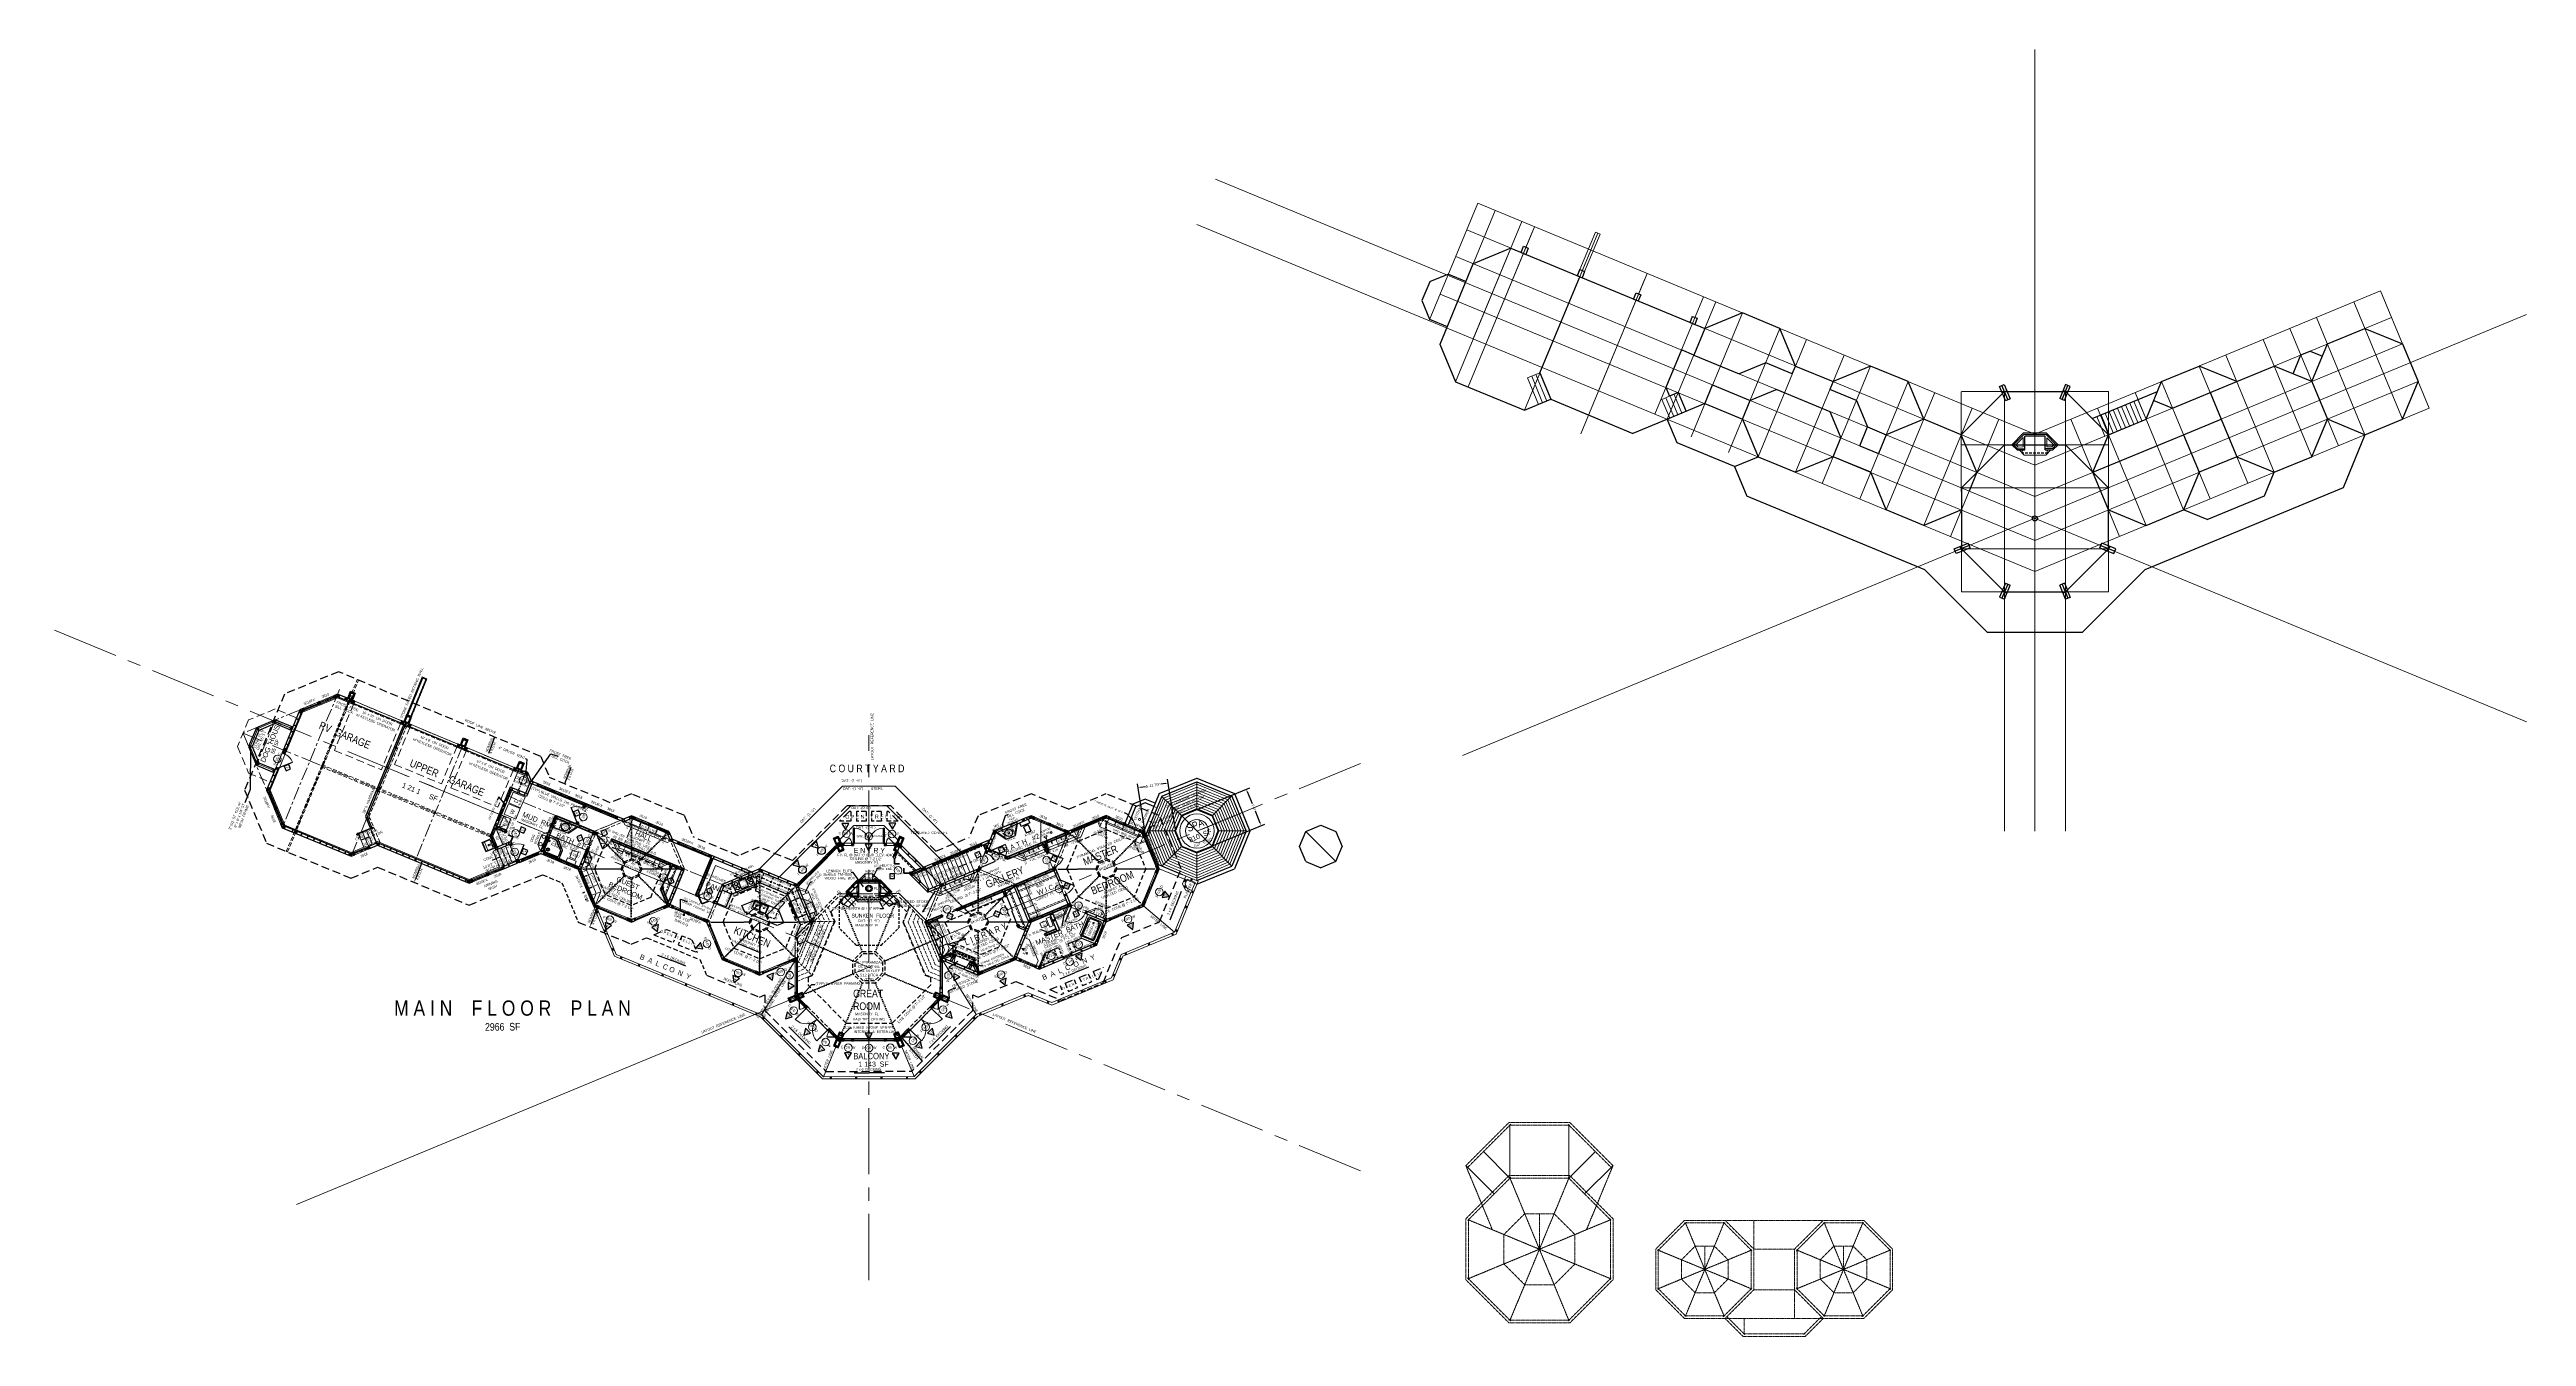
# Model space of a CAD drawing. Header units: inches. Extents: x 2775 to 35798, y 1675 to 10350.
# Drawn here: x 11433 to 17284, y 2785 to 5824 of the extents above; entities that cross this region are included whole.
import ezdxf

# ---------------------------------------------------------------- set-up
doc = ezdxf.new("R2010")
doc.units = ezdxf.units.IN
doc.header["$LTSCALE"] = 0.5
doc.header["$MEASUREMENT"] = 0
doc.header["$PDMODE"] = 1
for name, pattern in [('ACAD_ISO07W100', [3, 0, -3]), ('CENTER', [2, 1.25, -0.25, 0.25, -0.25]), ('HIDDEN', [0.375, 0.25, -0.125])]:
    doc.linetypes.add(name, pattern=pattern)
doc.layers.get('0').update_dxf_attribs({"linetype": 'CONTINUOUS'})
doc.layers.get('Defpoints').update_dxf_attribs({"linetype": 'CONTINUOUS'})
for name, color, linetype, lineweight in [('APPLIANCES', 7, 'CONTINUOUS', 9), ('BALCONY', 3, 'CONTINUOUS', 30), ('BUILT-INS', 6, 'CONTINUOUS', 9), ('CONCRETE', 7, 'CONTINUOUS', 20), ('DOORS', 7, 'CONTINUOUS', 30), ('FL JOISTS', 3, 'CONTINUOUS', 20), ('FOUNDATION', 7, 'CONTINUOUS', 30), ('GRID', 1, 'CENTER', 20), ('INT WALLS', 7, 'CONTINUOUS', 40), ('LAYOUT', 6, 'CONTINUOUS', 9), ('LITE COVE', 7, 'HIDDEN', 30), ('MASONRY', 16, 'HIDDEN', 30), ('MILLWORK', 7, 'CONTINUOUS', 20), ('PLUMBING', 7, 'CONTINUOUS', 20), ('ROOF BEAMS', 3, 'HIDDEN', 30), ('ROOFLINE', 7, 'HIDDEN', 30), ('SKYLITES', 3, 'CONTINUOUS', 30), ('STAIRS', 7, 'CONTINUOUS', 20), ('WALL FRAMING', 7, 'CONTINUOUS', 30), ('WALLS', 7, 'CONTINUOUS', 30), ('WINDOWS', 5, 'CONTINUOUS', 30)]:
    doc.layers.add(name, color=color, linetype=linetype, lineweight=lineweight)
for name, color, linetype in [('ASHADE', 7, 'CONTINUOUS'), ('C-BLDG', 84, 'CONTINUOUS'), ('CABINETS', 30, 'HIDDEN'), ('CABTOPS', 30, 'CONTINUOUS'), ('CONC', 7, 'CONTINUOUS'), ('Dim', 2, 'CONTINUOUS'), ('LIBRARY', 7, 'CONTINUOUS'), ('LLFOUND', 7, 'CONTINUOUS'), ('LLMASONRY', 12, 'CONTINUOUS'), ('LLMECH_EQUIP', 7, 'CONTINUOUS'), ('LLPLUMBING', 102, 'CONTINUOUS'), ('LLTEXT', 7, 'CONTINUOUS'), ('LLWALLS', 5, 'CONTINUOUS'), ('MILLWORK TEXT', 7, 'CONTINUOUS'), ('STEEL', 5, 'CONTINUOUS'), ('TEXT', 7, 'CONTINUOUS')]:
    doc.layers.add(name, color=color, linetype=linetype)
doc.styles.add('ARCHENT', font='technical.ttf', dxfattribs={"height": 6})
doc.styles.add('ARCHENTLTD', font='technical.ttf', dxfattribs={"height": 6})
doc.styles.get("Standard").update_dxf_attribs({"font": 'romans.shx', "width": 0.75})
doc.dimstyles.new('ARCHENT', dxfattribs={"dimtxt": 6, "dimasz": 6, "dimexe": 9, "dimexo": 3, "dimgap": 1, "dimtad": 0, "dimtoh": 1, "dimdec": 3, "dimzin": 0, "dimdsep": 46, "dimlunit": 4, "dimtxsty": 'ARCHENTLTD', "dimcen": 6, "dimaunit": 1, "dimadec": 0, "dimazin": 0, "dimtfac": 1, "dimtdec": 3, "dimtofl": 0, "dimtmove": 0, "dimatfit": 3, "dimfxl": 1, "dimfrac": 2, "dimtolj": 1, "dimtzin": 0, "dimarcsym": 0})
doc.dimstyles.new('ARCHENTLTD', dxfattribs={"dimtxt": 12, "dimasz": 6, "dimexe": 9, "dimexo": 3, "dimgap": 1, "dimtad": 0, "dimdec": 4, "dimzin": 1, "dimdsep": 46, "dimlunit": 4, "dimtxsty": 'ARCHENT', "dimcen": 6, "dimaunit": 1, "dimadec": 5, "dimazin": 0, "dimtfac": 1, "dimtdec": 4, "dimtofl": 0, "dimtmove": 0, "dimatfit": 3, "dimfxl": 1, "dimfrac": 2, "dimtolj": 1, "dimtzin": 0, "dimarcsym": 0})
pattern_1 = [(67.511455, (26737.7978, 2.6727), (1.73241754, -0.7171851), [])]
pattern_2 = [(202.521756, (17030.3694, -9710.384), (0.71818915, -1.73200154), [])]
pattern_3 = [(337.555994, (9724.8282, -9715.329), (-0.71583818, -1.73297453), [])]
pattern_4 = [(247.555994, (-3.6255, 7419.5668), (-1.73297453, 0.71583818), [])]
pattern_5 = [(112.5, (0.053, 7.3125), (-1.73227412, -0.71753144), [])]

# ---------------------------------------------------------------- blocks, each defined once
blk = doc.blocks.new('*D35')
at = {"layer": 'Defpoints', "color": 0, "linetype": 'Continuous', "ltscale": 25}
for p in [(14125.8, 4021.7), (14295.5, 3991.3), (14161.4, 3935.8)]:
    blk.add_point(p, dxfattribs=at)
at = {"layer": 'Dim', "color": 0, "linetype": 'Continuous', "lineweight": -2, "ltscale": 25}
for p, q in [((14128.6, 4022.8), (14268.3, 4080.7)), ((14262.2, 4071.7), (14273.9, 4043.5)), ((14164.2, 3936.9), (14303.8, 3994.8)), ((14293.2, 3996.9), (14281.6, 4025.1))]:
    blk.add_line(p, q, dxfattribs=at)
at = {"layer": 'Dim', "color": 0, "linetype": 'Continuous', "ltscale": 25}
for points in [[(14263.2, 4072.1), (14261.3, 4071.3), (14259.9, 4077.3)], [(14294.2, 3997.3), (14292.3, 3996.5), (14295.5, 3991.3)]]:
    blk.add_solid(points, dxfattribs=at)
at = {"layer": 'Dim', "color": 0, "linetype": 'Continuous', "ltscale": 25, "insert": (14277.7, 4034.3), "char_height": 6, "attachment_point": 5, "rotation": 292.5, "style": 'ARCHENT'}
blk.add_mtext('\\A1;7\'-9"', dxfattribs=at)
blk = doc.blocks.new('*D36')
at = {"layer": 'Defpoints', "color": 0, "linetype": 'Continuous', "ltscale": 25}
for p in [(14075.6, 4092), (14022.3, 3967.7), (14093.3, 3978.7)]:
    blk.add_point(p, dxfattribs=at)
at = {"layer": 'Dim', "color": 0, "linetype": 'Continuous', "lineweight": -2, "ltscale": 25}
for p, q in [((14092.8, 3981.7), (14074.2, 4100.9)), ((14021.8, 3970.6), (14003.2, 4089.9)), ((14010.5, 4081.9), (14021.7, 4083.6)), ((14069.7, 4091.1), (14058.5, 4089.4))]:
    blk.add_line(p, q, dxfattribs=at)
at = {"layer": 'Dim', "color": 0, "linetype": 'Continuous', "ltscale": 25}
for points in [[(14010.4, 4082.9), (14010.7, 4080.9), (14004.6, 4081)], [(14069.5, 4092.1), (14069.8, 4090.1), (14075.6, 4092)]]:
    blk.add_solid(points, dxfattribs=at)
at = {"layer": 'Dim', "color": 0, "linetype": 'Continuous', "ltscale": 25, "insert": (14040.1, 4086.5), "char_height": 6, "attachment_point": 5, "rotation": 8.86735, "style": 'ARCHENT'}
blk.add_mtext('\\A1;5\'-11 7/8"', dxfattribs=at)

msp = doc.modelspace()

# ---------------------------------------------------------------- hatches: boundary and pattern name
at = {"layer": 'MASONRY', "linetype": 'Continuous', "lineweight": 9, "ltscale": 150}
h = msp.add_hatch(dxfattribs=at)
h.set_pattern_fill('ANSI31', color=256, scale=15, angle=67.5, style=0)
h.paths.add_polyline_path([(12314.63138, 4339.48514), (12321.61932, 4336.82836), (12297.91094, 4278.5335), (12300.0488, 4277.63767), (12324.63429, 4338.08921), (12313.37467, 4342.37007), (12288.9673, 4282.28117), (12291.0426, 4281.41155)])
at = {"layer": 'MASONRY', "lineweight": 9, "ltscale": 75}
h = msp.add_hatch(dxfattribs=at)
h.set_pattern_fill('ANSI31', color=256, scale=15, angle=22.5, style=0)
h.set_pattern_definition([(202.555994, (5192.9697, 16149.9798), (-0.719224, 1.73157207), [])])
h.paths.add_polyline_path([(12139.85964, 4291.85437), (12137.43063, 4291.85319), (12144.22302, 4308.57548), (12155.32264, 4304.01271), (12148.45724, 4287.31161), (12146.73275, 4289.03442), (12152.38615, 4302.78714), (12145.45733, 4305.6354)])
at = {"layer": 'MASONRY', "linetype": 'Continuous', "lineweight": 9, "ltscale": 150}
h = msp.add_hatch(dxfattribs=at)
h.set_pattern_fill('ANSI31', color=256, scale=15, angle=67.5, style=0)
h.paths.add_polyline_path([(12291.0426, 4281.41155), (12288.9673, 4282.28117), (12277.25057, 4253.43556), (12279.33162, 4252.5801)])
h.paths.add_polyline_path([(12300.0488, 4277.63767), (12297.91094, 4278.5335), (12286.20641, 4249.75405), (12288.35019, 4248.87279)])
at = {"layer": 'MASONRY', "lineweight": 9, "ltscale": 75}
h = msp.add_hatch(dxfattribs=at)
h.set_pattern_fill('ANSI31', color=256, scale=15, angle=22.5, style=0)
h.set_pattern_definition([(202.555994, (5325.9972, 16094.8398), (-0.719224, 1.73157207), [])])
h.paths.add_polyline_path([(12272.88719, 4236.71446), (12270.45818, 4236.71327), (12277.25057, 4253.43556), (12288.35019, 4248.87279), (12281.48479, 4232.1717), (12279.7603, 4233.8945), (12285.4137, 4247.64722), (12278.48487, 4250.49548)])
h = msp.add_hatch(dxfattribs=at)
h.set_pattern_fill('ANSI31', color=256, scale=15, angle=22.5, style=0)
h.set_pattern_definition([(202.555994, (5459.0248, 16039.7), (-0.719224, 1.73157207), [])])
h.paths.add_polyline_path([(12405.91474, 4181.57454), (12403.48573, 4181.57335), (12410.27812, 4198.29565), (12421.37774, 4193.73287), (12414.51234, 4177.03178), (12412.78785, 4178.75458), (12418.44125, 4192.5073), (12411.51242, 4195.35557)])
h = msp.add_hatch(dxfattribs=at)
h.set_pattern_fill('ANSI31', color=256, scale=15, angle=22.5, style=0)
h.set_pattern_definition([(202.555994, (5591.6893, 15984.6607), (-0.719224, 1.73157207), [])])
h.paths.add_polyline_path([(12538.57926, 4126.53528), (12536.15025, 4126.53409), (12542.94264, 4143.25639), (12554.04226, 4138.69361), (12547.17686, 4121.99252), (12545.45237, 4123.71532), (12551.10577, 4137.46804), (12544.17695, 4140.31631)])
h = msp.add_hatch(dxfattribs=at)
h.set_pattern_fill('ANSI31', color=256, scale=15, angle=67.5, style=0)
h.set_pattern_definition(pattern_4)
h.paths.add_polyline_path([(13293.52837, 3946.79894), (13291.81164, 3945.08053), (13284.79013, 3961.70792), (13295.86512, 3966.33017), (13302.82, 3949.66614), (13300.3824, 3949.66495), (13294.65532, 3963.38715), (13287.74187, 3960.50175)])
h = msp.add_hatch(dxfattribs=at)
h.set_pattern_fill('ANSI31', color=256, scale=15, angle=67.5, style=0)
h.set_pattern_definition(pattern_4)
h.paths.add_polyline_path([(13299.93752, 3931.45175), (13303.35228, 3932.87693), (13304.21433, 3930.79862), (13298.7364, 3928.51235), (13294.07106, 3939.56018), (13295.78779, 3941.27859)])
h.paths.add_polyline_path([(13309.73321, 3933.10197), (13304.21433, 3930.79862), (13303.35228, 3932.87693), (13306.79019, 3934.31178), (13302.67741, 3944.16607), (13305.11501, 3944.16726)])
h = msp.add_hatch(dxfattribs=at)
h.set_pattern_fill('ANSI31', color=256, scale=15, angle=67.5, style=0)
h.set_pattern_definition([(292.54454, (26734.3495, 7442.9466), (1.73171582, 0.71887782), [])])
h.paths.add_polyline_path([(13443.30955, 3946.85236), (13445.02929, 3945.13696), (13452.02161, 3961.77665), (13440.93853, 3966.37946), (13434.01289, 3949.70326), (13436.4505, 3949.70634), (13442.1535, 3963.43857), (13449.07199, 3960.56531)])
h = msp.add_hatch(dxfattribs=at)
h.set_pattern_fill('ANSI31', color=256, scale=15, angle=67.5, style=0)
h.set_pattern_definition(pattern_5)
h.paths.add_polyline_path([(13368.56665, 3862.33688), (13341.03827, 3862.32792), (13316.60151, 3837.87523), (13320.84484, 3837.8773), (13342.28188, 3859.32832), (13368.56695, 3859.33682)])
h.paths.add_polyline_path([(13318.0946, 3835.12527), (13320.84484, 3837.8773), (13316.60151, 3837.87523), (13313.85196, 3835.12389), (13316.6024, 3832.37523), (13320.68788, 3832.37723)])
h.paths.add_polyline_path([(13320.68788, 3832.37723), (13316.6024, 3832.37523), (13326.19304, 3822.79085), (13344.66568, 3822.83991), (13344.66754, 3825.83993), (13326.97285, 3825.71717)])
h = msp.add_hatch(dxfattribs=at)
h.set_pattern_fill('ANSI31', color=256, scale=15, angle=67.5, style=0)
h.set_pattern_definition(pattern_5)
h.paths.add_polyline_path([(13395.94098, 3862.3458), (13368.56665, 3862.33688), (13368.56695, 3859.33682), (13394.69944, 3859.34527), (13415.69196, 3837.92365), (13420.37675, 3837.92594)])
h.paths.add_polyline_path([(13423.14501, 3835.15949), (13420.37675, 3837.92594), (13415.69196, 3837.92365), (13418.3756, 3835.18516), (13415.78229, 3832.42369), (13420.41296, 3832.42596)])
h.paths.add_polyline_path([(13420.41296, 3832.42596), (13415.78229, 3832.42369), (13409.76182, 3826.01283), (13392.66762, 3825.96742), (13392.66575, 3822.96741), (13411.00823, 3823.01613)])
h = msp.add_hatch(dxfattribs=at)
h.set_pattern_fill('ANSI31', color=256, scale=15, angle=67.5, style=0)
h.set_pattern_definition(pattern_3)
h.paths.add_polyline_path([(13197.59611, 3581.82488), (13199.31452, 3580.10815), (13182.68712, 3573.08665), (13178.06488, 3584.16163), (13194.7289, 3591.11652), (13194.7301, 3588.67892), (13181.0079, 3582.95183), (13183.89329, 3576.03838)])
h = msp.add_hatch(dxfattribs=at)
h.set_pattern_fill('ANSI31', color=256, scale=15, angle=67.5, style=0)
h.set_pattern_definition(pattern_3)
h.paths.add_polyline_path([(13212.94329, 3588.23404), (13211.51811, 3591.64879), (13213.59643, 3592.51084), (13215.88269, 3587.03291), (13204.83486, 3582.36757), (13203.11645, 3584.08431)])
h.paths.add_polyline_path([(13211.29307, 3598.02973), (13213.59643, 3592.51084), (13211.51811, 3591.64879), (13210.08327, 3595.0867), (13200.22897, 3590.97392), (13200.22778, 3593.41153)])
h = msp.add_hatch(dxfattribs=at)
h.set_pattern_fill('ANSI31', color=256, scale=15, angle=67.5, style=0)
h.set_pattern_definition(pattern_2)
h.paths.add_polyline_path([(13524.20474, 3588.43343), (13525.62529, 3591.85011), (13523.5458, 3592.70934), (13521.26697, 3587.22831), (13532.32112, 3582.57797), (13534.0372, 3584.29704)])
h.paths.add_polyline_path([(13525.84167, 3598.23135), (13523.5458, 3592.70934), (13525.62529, 3591.85011), (13527.05546, 3595.28997), (13536.91533, 3591.19056), (13536.91321, 3593.62817)])
h = msp.add_hatch(dxfattribs=at)
h.set_pattern_fill('ANSI31', color=256, scale=15, angle=67.5, style=0)
h.set_pattern_definition(pattern_2)
h.paths.add_polyline_path([(13539.56061, 3582.0451), (13537.84453, 3580.32604), (13554.48144, 3573.32711), (13559.08865, 3584.40836), (13542.4152, 3591.34062), (13542.41732, 3588.90302), (13556.14727, 3583.19456), (13553.27127, 3576.27721)])
h = msp.add_hatch(dxfattribs=at)
h.set_pattern_fill('ANSI31', color=256, scale=15, angle=67.5, style=0)
h.paths.add_polyline_path([(13293.75365, 3485.76127), (13292.03524, 3487.478), (13285.02999, 3470.84375), (13296.10949, 3466.23233), (13303.04808, 3482.90315), (13300.61048, 3482.90195), (13294.89681, 3469.17417), (13287.98054, 3472.0528)])
h = msp.add_hatch(dxfattribs=at)
h.set_pattern_fill('ANSI31', color=256, scale=15, angle=67.5, style=0)
h.paths.add_polyline_path([(13294.28927, 3493.00055), (13296.00768, 3491.28382), (13300.1478, 3501.11471), (13303.56395, 3499.69287), (13304.42397, 3501.77202), (13298.9438, 3504.05293)])
h.paths.add_polyline_path([(13302.90011, 3488.40307), (13305.33772, 3488.40426), (13309.9451, 3499.47406), (13304.42397, 3501.77202), (13303.56395, 3499.69287), (13307.00326, 3498.26138)])
h = msp.add_hatch(dxfattribs=at)
h.set_pattern_fill('ANSI31', color=256, scale=15, angle=67.5, style=0)
h.set_pattern_definition(pattern_1)
h.paths.add_polyline_path([(13436.95029, 3501.12838), (13433.53442, 3499.70586), (13432.67399, 3501.78484), (13438.1537, 3504.06685), (13442.81044, 3493.01539), (13441.09238, 3491.29832)])
h.paths.add_polyline_path([(13427.15332, 3499.48578), (13432.67399, 3501.78484), (13433.53442, 3499.70586), (13430.0954, 3498.27369), (13434.20052, 3488.4162), (13431.76291, 3488.4169)])
h = msp.add_hatch(dxfattribs=at)
h.set_pattern_fill('ANSI31', color=256, scale=15, angle=67.5, style=0)
h.set_pattern_definition(pattern_1)
h.paths.add_polyline_path([(13443.34751, 3485.77622), (13445.06558, 3487.4933), (13452.07415, 3470.86045), (13440.99558, 3466.24681), (13434.05365, 3482.91624), (13436.49125, 3482.91554), (13442.20767, 3469.18889), (13449.12335, 3472.06891)])
at = {"layer": 'WALL FRAMING', "lineweight": 9, "ltscale": 150}
for points in [[(12117.00153, 4297.94498, 1), (12116.37653, 4297.94498, 1)], [(12135.57601, 4289.81808, 1), (12134.95101, 4289.81808, 1)], [(12144.9047, 4286.00059, 1), (12144.2797, 4286.00059, 1)], [(12148.7913, 4284.34034, 1), (12148.1663, 4284.34034, 1)], [(12025.32284, 4259.99862, 1), (12024.69784, 4259.99862, 1)], [(12268.5959, 4234.68429, 1), (12267.9709, 4234.68429, 1)], [(12281.81842, 4229.19938, 1), (12281.19342, 4229.19938, 1)], [(11988.92247, 4171.89905, 1), (11989.15468, 4172.47931, 1)], [(12401.6311, 4179.53824, 1), (12401.0061, 4179.53824, 1)], [(12414.8464, 4174.0605, 1), (12414.2214, 4174.0605, 1)], [(12534.29351, 4124.49398, 1), (12533.66851, 4124.49398, 1)], [(12547.5088, 4119.01624, 1), (12546.8838, 4119.01624, 1)], [(11950.09186, 4078.4872, 1), (11949.46686, 4078.4872, 1)], [(11988.04628, 3986.81184, 1), (11987.42128, 3986.81184, 1)], [(12811.18981, 4009.66446, 1), (12810.56481, 4009.66446, 1)], [(13748.36681, 4010.77097, 1), (13747.74181, 4010.77097, 1)], [(13925.81024, 4010.86442, 1), (13925.18524, 4010.86442, 1)], [(12016.63564, 3975.47053, 1), (12016.01064, 3975.47053, 1)], [(12142.15121, 3922.93535, 1), (12141.52621, 3922.93535, 1)], [(12211.4108, 3947.13197, 1), (12210.7858, 3947.13197, 1)], [(12891.64472, 3977.2306, 1), (12891.01972, 3977.2306, 1)], [(13301.71819, 3947.34059, 1), (13301.09319, 3947.34059, 1)], [(13435.92374, 3947.60271, 1), (13435.29874, 3947.60271, 1)], [(13663.75661, 3972.49091, 1), (13663.13161, 3972.49091, 1)], [(13837.11341, 3976.58326, 1), (13836.48841, 3976.58326, 1)], [(13837.11341, 3976.58326, 1), (13836.48841, 3976.58326, 1)], [(14017.93633, 3972.77513, 1), (14017.31133, 3972.77513, 1)], [(12539.34318, 3906.37095, 1), (12539.58549, 3905.79483, 1)], [(13114.06196, 3884.5578, 1), (13113.43696, 3884.5578, 1)], [(13500.69117, 3891.27923, 1), (13500.06617, 3891.27923, 1)], [(13625.02559, 3885.45909, -1), (13625.54433, 3885.80772, -1)], [(14050.81871, 3885.84049, 1), (14050.19371, 3885.84049, 1)], [(12421.30677, 3859.18546, 1), (12420.68177, 3859.18546, 1)], [(13194.26664, 3851.96307, 1), (13193.64164, 3851.96307, 1)], [(13543.32286, 3852.1546, 1), (13542.97385, 3851.63613, 1)], [(14017.96301, 3806.42697, 1), (14017.33801, 3806.42697, 1)], [(12724.21644, 3800.59884, 1), (12723.59144, 3800.59884, 1)], [(12804.52781, 3767.33404, 1), (12803.90281, 3767.33404, 1)], [(12891.26674, 3800.64837, 1), (12890.64174, 3800.64837, 1)], [(12984.18071, 3767.10158, 1), (12983.55571, 3767.10158, 1)], [(13925.44161, 3768.06795, -1), (13925.88327, 3768.51018, -1)], [(13900.83412, 3709.15646, -1), (13901.27543, 3709.59903, -1)], [(13027.09978, 3675.35625, 1), (13026.47478, 3675.35625, 1)], [(13107.41115, 3642.09145, 1), (13106.78615, 3642.09145, 1)], [(13197.03974, 3674.9437, -1), (13197.61419, 3674.69744, -1)], [(13538.40671, 3680.75819, -1), (13538.84922, 3680.31682, -1)], [(13630.25319, 3642.78368, 1), (13629.62819, 3642.78368, 1)], [(13710.11232, 3675.93287, 1), (13709.48732, 3675.93287, 1)], [(13774.36857, 3656.66687, 1), (13773.74357, 3656.66687, 1)], [(13197.30016, 3589.62113, 1), (13196.67516, 3589.62113, 1)], [(13537.47545, 3583.0031, 1), (13536.85045, 3583.0031, 1)], [(13295.4579, 3489.13936, 1), (13295.4567, 3489.76436, 1)], [(13442.36426, 3487.83452, -1), (13442.36428, 3488.45952, -1)]]:
    msp.add_hatch(color=256, dxfattribs=at).paths.add_polyline_path(points)

# ---------------------------------------------------------------- linework, layer by layer
for p, q in [((13870.61479, 3733.07131), (13887.68644, 3774.28592)), ((13880.3201, 3750.9013), (13874.06865, 3735.67413)), ((13889.23446, 3769.60367), (13880.3201, 3750.9013)), ((13916.33892, 3764.252), (13889.90067, 3775.20308)), ((13894.09976, 3771.46533), (13910.59827, 3764.63143)), ((13917.25608, 3762.03778), (13900.18443, 3720.82316)), ((13908.465, 3747.06615), (13901.05101, 3728.12522)), ((13912.74367, 3759.93764), (13908.48407, 3747.1122)), ((13871.53195, 3730.85708), (13897.9702, 3719.906)), ((13876.1233, 3730.73566), (13894.64472, 3723.06384)), ((13901.05101, 3728.12522), (13899.50735, 3724.91994))]:
    msp.add_line(p, q)
msp.add_circle((13899.57126, 3761.48626), 1.14641)
for centre, radius, start, end in [((13889.25214, 3773.63739), 1.6947, 67.5, 157.5), ((13892.6501, 3767.96555), 3.78814, 67.5, 154.377869538), ((13909.14861, 3761.13164), 3.78814, 341.627591703, 67.5), ((13915.69039, 3762.68631), 1.6947, 337.5, 67.5), ((13872.18049, 3732.42278), 1.6947, 157.5, 247.5), ((13877.57296, 3734.23545), 3.78814, 157.679610006, 247.5), ((13896.09438, 3726.56362), 3.78814, 247.5, 334.284516008), ((13898.61873, 3721.4717), 1.6947, 247.5, 337.5)]:
    msp.add_arc(centre, radius, start, end)
at = {"layer": 'APPLIANCES', "ltscale": 50}
for p, q in [((12517.41547, 4043.14037), (12507.13161, 4018.17547)), ((12528.53566, 4070.10146), (12518.2518, 4045.13656)), ((12556.24804, 4058.61106), (12545.96418, 4033.64617)), ((12545.12785, 4031.64998), (12534.84399, 4006.68508))]:
    msp.add_line(p, q, dxfattribs=at)
at = {"layer": 'APPLIANCES', "linetype": 'Continuous', "lineweight": 30, "ltscale": 40}
for p, q in [((13334.5079, 3985.69941), (13332.5079, 3985.69962)), ((13402.5079, 3985.69219), (13404.5079, 3985.6909)), ((13332.50413, 3949.69962), (13334.50413, 3949.69941)), ((13402.50413, 3949.6923), (13404.50413, 3949.69209))]:
    msp.add_line(p, q, dxfattribs=at)
at = {"layer": 'APPLIANCES', "linetype": 'Continuous', "lineweight": -3, "ltscale": 1.5}
for p, q in [((13077.19244, 3866.11567), (13060.65326, 3859.22513)), ((13084.26987, 3849.12791), (13077.19244, 3866.11567)), ((13067.73069, 3842.23737), (13060.65326, 3859.22513)), ((13067.73069, 3842.23737), (13084.26987, 3849.12791)), ((13180.92966, 3811.24833), (13197.04684, 3772.46384)), ((13187.44344, 3795.48345), (13185.5481, 3794.72893)), ((13187.07375, 3791.07462), (13185.5481, 3794.72893)), ((13186.29283, 3792.94511), (13190.97655, 3794.89147)), ((13188.96909, 3791.82914), (13187.07375, 3791.07462)), ((13197.04684, 3772.46384), (13221.94917, 3782.81219))]:
    msp.add_line(p, q, dxfattribs=at)
at = {"layer": 'APPLIANCES', "color": 7, "linetype": 'Continuous', "lineweight": -3, "ltscale": 50}
msp.add_line((13099.17275, 3852.43336), (13096.97484, 3847.1164), dxfattribs=at)
at = {"layer": 'APPLIANCES', "linetype": 'Continuous', "lineweight": 20, "ltscale": 40}
msp.add_circle((12551.56064, 4098.35456), 9, dxfattribs=at)
at = {"layer": 'APPLIANCES', "color": 7, "linetype": 'Continuous', "lineweight": 20, "ltscale": 90}
for radius in [40.5, 27]:
    msp.add_circle((14143.60352, 3978.74135), radius, dxfattribs=at)
at = {"layer": 'APPLIANCES', "linetype": 'Continuous', "lineweight": -3, "ltscale": 1.5}
for centre in [(13085.5825, 3866.00224), (13054.82552, 3853.18828), (13058.85034, 3843.46567), (13089.65131, 3856.29794)]:
    msp.add_circle(centre, 4.02, dxfattribs=at)
at = {"layer": 'ASHADE', "color": 5}
msp.add_lwpolyline([(12614.63767, 3969.73153), (12600.2726, 3935.05116), (12603.35299, 3927.61602), (12638.07306, 3913.23449), (12638.08723, 3913.2687), (12637.05735, 3913.6953, -0.2764672701), (12636.9983, 3913.84081), (12644.833, 3932.75545, 0.1183254474), (12644.83303, 3933.26468), (12633.60217, 3960.38621, 0.1183631756), (12633.24212, 3960.7463), (12614.32369, 3968.58257, -0.287865272), (12614.26429, 3968.72722), (12614.68895, 3969.75243), (12614.65257, 3969.7675), (12614.63767, 3969.73153)], format="xyb", dxfattribs=at)
at = {"layer": 'ASHADE', "color": 5, "elevation": 0.00183}
msp.add_lwpolyline([(12636.04929, 3921.46006), (12634.2539, 3918.27769, -0.2521905843), (12632.41978, 3917.6449), (12605.33038, 3928.86569, -0.1216242282), (12604.85669, 3929.33957), (12602.55706, 3934.90068, -0.121496836), (12602.55718, 3935.57064), (12613.77601, 3962.65529, -0.2521990554), (12615.52039, 3963.50472, -0.0302369028), (12619.42882, 3962.38984), (12629.74079, 3958.0917, -0.1077636167), (12630.08607, 3957.71898), (12640.46589, 3932.6636, -0.0956960567), (12640.47926, 3932.15499), (12636.22868, 3921.82842), (12636.04929, 3921.46006)], format="xyb", dxfattribs=at)
at = {"layer": 'ASHADE', "color": 5}
for centre, radius in [((12610.23128, 3934.99419, -0.00093), 3.66336), ((12610.22811, 3934.95843, -0.00132), 2.47608)]:
    msp.add_circle(centre, radius, dxfattribs=at)
at = {"layer": 'BALCONY', "color": 3, "ltscale": 50}
for p, q in [((14909.22745, 5345.15136), (14920.2553, 5340.58557)), ((15042.27506, 5290.06659), (15053.30292, 5285.5008)), ((15175.2355, 5235.01801), (15186.26335, 5230.45223)), ((15308.68173, 5179.77093), (15319.70958, 5175.20515)), ((16059.13807, 4997.43579), (16045.3146, 5030.6826)), ((16045.79162, 5014.02811), (16056.81798, 5018.59748)), ((16187.27507, 4997.69409), (16200.96439, 5030.99636)), ((16200.55452, 5014.34008), (16189.50982, 5018.86496)), ((16902.90804, 4914.6976), (16850.97367, 4789.25908)), ((15413.57688, 4839.48958), (15442.59189, 4769.49889)), ((15967.8835, 4653.03784), (15934.62966, 4639.23128)), ((15951.28439, 4639.69983), (15946.72063, 4650.72851)), ((16278.80972, 4653.01873), (16312.11891, 4639.34626)), ((16295.46242, 4639.7477), (16299.98172, 4650.79468)), ((15863.4034, 4595.27338), (16011.49694, 4447.22807)), ((16235.026, 4447.26448), (16383.07156, 4595.35828)), ((16059.20904, 4561.6956), (16045.39641, 4528.44429)), ((16045.868, 4545.09894), (16056.89585, 4540.53316)), ((16187.34612, 4561.47905), (16201.04628, 4528.18124)), ((16200.63099, 4544.83738), (16189.58777, 4540.3089)), ((16235.026, 4447.26448), (16011.49694, 4447.22807))]:
    msp.add_line(p, q, dxfattribs=at)
at = {"layer": 'BALCONY', "color": 3, "ltscale": 150}
for p, q in [((15863.4034, 4595.27338), (15442.59189, 4769.49889)), ((16850.97367, 4789.25908), (16383.07156, 4595.35828))]:
    msp.add_line(p, q, dxfattribs=at)
at = {"layer": 'BALCONY', "color": 7, "linetype": 'Continuous', "lineweight": 9}
for p, q in [((14032.20548, 3978.66208), (14064.30475, 4055.95511)), ((14038.69593, 3978.66671), (14068.90021, 4051.36622)), ((14045.1856, 3978.67135), (14073.49567, 4046.77732)), ((14052.10061, 3978.36287), (14078.70774, 4042.72816)), ((14058.59496, 3978.36751), (14083.3039, 4037.88622)), ((14143.52513, 4088.97145), (14064.22941, 4056.3732)), ((14143.52977, 4082.4771), (14068.96784, 4051.8229)), ((14143.53441, 4075.98278), (14073.71203, 4047.26707)), ((14143.53912, 4069.38315), (14078.51711, 4042.65278)), ((14143.54376, 4062.8888), (14083.25526, 4038.10275)), ((14143.5484, 4056.39448), (14087.99796, 4033.54836)), ((14143.55304, 4049.90016), (14092.74063, 4028.99399)), ((14143.55768, 4043.40584), (14097.48327, 4024.43965)), ((14207.72572, 4042.95516), (14143.36043, 4069.56229)), ((14221.49306, 4056.7405), (14143.52513, 4088.97066)), ((14216.90414, 4052.14502), (14143.52986, 4082.34665)), ((14212.31522, 4047.54954), (14143.5345, 4075.8503)), ((14203.1368, 4038.35968), (14143.54376, 4062.8888)), ((14198.54788, 4033.7642), (14143.5484, 4056.39448)), ((14193.95896, 4029.16872), (14143.55304, 4049.90016)), ((14189.37004, 4024.57324), (14143.55768, 4043.40584)), ((14228.10885, 3978.80199), (14203.1368, 4038.35968)), ((14234.60378, 3978.80553), (14207.7263, 4042.95406)), ((14240.84561, 3978.80999), (14212.18468, 4047.86405)), ((14247.59249, 3978.81481), (14216.73153, 4052.41739)), ((14254.08742, 3978.81835), (14221.32354, 4057.01596)), ((14065.08931, 3978.37215), (14087.89936, 4033.29732)), ((14071.58366, 3978.37679), (14092.49482, 4028.70842)), ((14078.07801, 3978.38142), (14097.09027, 4024.11952)), ((14084.57237, 3978.38606), (14101.68572, 4019.53063)), ((14143.56231, 4036.91154), (14102.22587, 4019.88536)), ((14184.78112, 4019.97776), (14143.56231, 4036.91154)), ((14202.13144, 3978.78344), (14184.78112, 4019.97776)), ((14208.6258, 3978.78807), (14189.37004, 4024.57324)), ((14215.12015, 3978.79271), (14193.95896, 4029.16872)), ((14221.36197, 3978.79717), (14198.54788, 4033.7642)), ((14053.29453, 3898.75539), (14023.60538, 3970.97003)), ((14060.32453, 3895.84935), (14026.5386, 3978.02883)), ((14064.74151, 3900.21012), (14032.61726, 3978.34777)), ((14069.32756, 3904.80273), (14039.11125, 3978.35359)), ((14074.13618, 3909.61822), (14045.6056, 3978.35823)), ((14078.54749, 3914.03429), (14052.10097, 3978.36169)), ((14083.13605, 3918.63095), (14058.59496, 3978.36751)), ((14087.9034, 3923.40512), (14065.08931, 3978.37215)), ((14092.31389, 3927.82191), (14071.58366, 3978.37679)), ((14096.90281, 3932.41739), (14078.07801, 3978.38142)), ((14101.49173, 3937.01287), (14084.57237, 3978.38606)), ((14087.9034, 3923.40512), (14143.66139, 3899.73818)), ((14092.3153, 3927.82332), (14143.65666, 3906.23559)), ((14096.90351, 3932.4181), (14143.65193, 3912.72945)), ((14101.49173, 3937.01287), (14143.6472, 3919.22321)), ((14185.22416, 3937.10349), (14143.6472, 3919.22321)), ((14189.7679, 3932.49428), (14143.65193, 3912.72945)), ((14194.3118, 3927.88493), (14143.65666, 3906.23559)), ((14198.85583, 3923.27543), (14143.66139, 3899.73818)), ((14202.13144, 3978.78344), (14185.21671, 3937.11104)), ((14208.6248, 3978.78807), (14189.76122, 3932.50107)), ((14215.11815, 3978.79271), (14194.30573, 3927.89108)), ((14221.36197, 3978.79717), (14198.85026, 3923.28108)), ((14228.10885, 3978.80199), (14203.39479, 3918.67107)), ((14234.59822, 3978.80662), (14207.93933, 3914.06106)), ((14240.64373, 3978.81094), (14212.42771, 3909.50802)), ((14247.46031, 3978.81581), (14216.97095, 3904.89933)), ((14253.95445, 3978.82045), (14221.51438, 3900.29044)), ((14064.78285, 3900.24996), (14143.68509, 3867.1898)), ((14069.36824, 3904.84192), (14143.68037, 3873.67912)), ((14074.1356, 3909.61609), (14143.67569, 3880.09921)), ((14078.55065, 3914.039), (14143.67084, 3886.75353)), ((14083.13605, 3918.63095), (14143.66612, 3893.24766)), ((14203.39988, 3918.66591), (14143.66612, 3893.24766)), ((14207.94404, 3914.05629), (14143.67084, 3886.75353)), ((14212.4339, 3909.50175), (14143.67569, 3880.09921)), ((14216.97622, 3904.89398), (14143.68037, 3873.67912)), ((14221.51438, 3900.29044), (14143.68509, 3867.1898))]:
    msp.add_line(p, q, dxfattribs=at)
at = {"layer": 'BALCONY', "color": 7, "linetype": 'Continuous', "lineweight": 9, "ltscale": 75}
for p, q in [((14106.78401, 4015.5082), (14060.42092, 4060.03047)), ((14143.5667, 4030.77487), (14143.52087, 4094.93517)), ((14180.37137, 4015.56024), (14225.3929, 4061.09114)), ((14091.57208, 3978.70448), (14026.7835, 3978.65821)), ((14106.08065, 3941.60835), (14060.36872, 3895.83108)), ((14143.64175, 3926.70767), (14143.68917, 3861.59279)), ((14180.42305, 3941.97377), (14225.98899, 3895.75137)), ((14195.63709, 3978.7788), (14259.93373, 3978.82472))]:
    msp.add_line(p, q, dxfattribs=at)
at = {"layer": 'BALCONY', "color": 7, "linetype": 'Continuous', "lineweight": 30}
for p, q in [((14106.78526, 4015.50768), (14091.57135, 3978.70375)), ((14143.56743, 4030.77414), (14106.78526, 4015.50768)), ((14180.37137, 4015.56024), (14143.56743, 4030.77414)), ((14195.63782, 3978.77807), (14180.37137, 4015.56024)), ((14106.83811, 3941.92231), (14091.57165, 3978.70448)), ((14106.83781, 3941.92158), (14143.64175, 3926.70767)), ((14143.64175, 3926.70767), (14180.42392, 3941.97413)), ((14180.42392, 3941.97413), (14195.63782, 3978.77807))]:
    msp.add_line(p, q, dxfattribs=at)
at = {"layer": 'BALCONY', "linetype": 'Continuous', "lineweight": 25, "ltscale": 75}
msp.add_line((14050.39127, 3899.95553), (14108.61447, 3875.8874), dxfattribs=at)
at = {"layer": 'BALCONY', "lineweight": 20, "ltscale": 50}
for p, q in [((14108.61447, 3875.8874), (14146.50473, 3860.22443)), ((14120.37161, 3865.07586), (14139.32076, 3857.24272)), ((12723.3295, 3803.73539), (12771.72967, 3686.80619)), ((14116.17767, 3838.67096), (14109.82855, 3853.96818)), ((14116.17767, 3838.67096), (14129.38648, 3833.21073)), ((14120.38418, 3842.88348), (14131.48761, 3838.29357)), ((13115.2954, 3544.6025), (12771.72967, 3686.80619)), ((13622.09594, 3545.06399), (13745.03421, 3596.08958)), ((13745.03421, 3596.08958), (13800.48025, 3573.16946)), ((13745.03846, 3590.13643), (13800.48361, 3567.21667)), ((13261.65796, 3398.38291), (13115.2954, 3544.6025)), ((13475.6626, 3398.48748), (13622.09594, 3545.06399)), ((13261.65796, 3398.38291), (13475.6626, 3398.48748))]:
    msp.add_line(p, q, dxfattribs=at)
at = {"layer": 'BALCONY', "lineweight": 20, "ltscale": 75}
for p, q in [((14109.82855, 3853.96818), (14117.3899, 3872.25983)), ((14115.7817, 3853.97243), (14120.37161, 3865.07586)), ((14090.61236, 3739.4123), (14129.38648, 3833.21073)), ((14094.82488, 3735.20579), (14146.50473, 3860.22443)), ((14131.48761, 3838.29357), (14139.32076, 3857.24272)), ((13941.56299, 3631.6762), (13964.4532, 3687.04987)), ((13964.4532, 3687.04987), (14090.61236, 3739.4123)), ((13968.66573, 3682.84336), (14094.82488, 3735.20579)), ((13800.48025, 3573.16946), (13941.56299, 3631.6762)), ((13945.77515, 3627.46879), (13968.66573, 3682.84336)), ((13800.48361, 3567.21667), (13945.77515, 3627.46879))]:
    msp.add_line(p, q, dxfattribs=at)
at = {"layer": 'BALCONY', "linetype": 'Continuous', "lineweight": 20}
msp.add_line((14115.7817, 3853.97243), (14120.38418, 3842.88348), dxfattribs=at)
at = {"layer": 'BALCONY', "color": 3, "linetype": 'ByBlock', "lineweight": 20, "ltscale": 50}
for p, q in [((12718.24734, 3801.63261), (12767.51975, 3682.59619)), ((13112.18173, 3539.93876), (12767.51975, 3682.59619)), ((13625.21417, 3540.40329), (13745.03846, 3590.13643)), ((13259.38247, 3392.8818), (13112.18173, 3539.93876)), ((13477.94346, 3392.98859), (13625.21417, 3540.40329)), ((13259.38247, 3392.8818), (13477.94346, 3392.98859))]:
    msp.add_line(p, q, dxfattribs=at)
at = {"layer": 'BUILT-INS', "linetype": 'Continuous', "lineweight": 9, "ltscale": 40}
for p, q in [((12566.50612, 4094.22047), (12567.30987, 4092.17776)), ((13865.87092, 3982.70295), (13858.89447, 3966.80397)), ((12597.85773, 3929.53084), (12615.05718, 3970.21787)), ((12598.14438, 3929.81734), (12642.28968, 3911.33626)), ((12702.28991, 3873.10079), (12701.90527, 3874.02386)), ((12702.28883, 3904.27794), (12702.66956, 3905.20263)), ((12713.79003, 3845.39303), (12713.40539, 3846.3161))]:
    msp.add_line(p, q, dxfattribs=at)
at = {"layer": 'BUILT-INS', "linetype": 'Continuous', "lineweight": 9, "ltscale": 25}
for p, q in [((12489.50059, 3990.49603), (12512.22632, 3981.10173)), ((12500.30742, 4016.63881), (12523.03315, 4007.24451)), ((13930.8124, 3996.49555), (13925.6215, 3984.07258)), ((12790.54334, 3936.05295), (12785.79533, 3924.56704)), ((14003.46276, 3965.50684), (13998.64603, 3953.8921)), ((12862.34318, 3905.56797), (12857.88645, 3894.7867))]:
    msp.add_line(p, q, dxfattribs=at)
at = {"layer": 'BUILT-INS', "linetype": 'Continuous', "ltscale": 10}
for p, q in [((12506.3984, 4014.12094), (12495.54714, 3987.99655)), ((12522.9887, 4007.26289), (12512.18189, 3981.12013))]:
    msp.add_line(p, q, dxfattribs=at)
at = {"layer": 'BUILT-INS', "linetype": 'HIDDEN', "lineweight": 9, "ltscale": 25}
for p, q in [((12517.58529, 3994.19151), (12495.54714, 3987.99655)), ((12506.3984, 4014.12094), (12517.58529, 3994.19151)), ((12829.93399, 3999.04655), (12827.01611, 3992.13743)), ((12827.01611, 3992.13743), (12827.93733, 3991.74838)), ((12830.85521, 3998.6575), (12827.93733, 3991.74838)), ((12868.74915, 3983.00336), (12865.83127, 3976.09424)), ((12869.67036, 3982.61431), (12866.75249, 3975.70519)), ((13934.93073, 4006.59252), (13930.78087, 3996.36942)), ((13951.57074, 3999.72834), (13948.65286, 3992.81922)), ((13948.65286, 3992.81922), (13949.57408, 3992.43017)), ((13952.49196, 3999.33929), (13949.57408, 3992.43017)), ((13971.42444, 3991.51304), (13968.20201, 3983.88279)), ((13997.09069, 3980.91144), (13994.17281, 3974.00232)), ((13998.01191, 3980.52239), (13995.09403, 3973.61327)), ((12792.98785, 3941.96646), (12790.54334, 3936.05295)), ((12865.83127, 3976.09424), (12866.75249, 3975.70519)), ((13994.17281, 3974.00232), (13995.09403, 3973.61327)), ((14007.95525, 3976.41204), (14003.46276, 3965.50684)), ((12708.88642, 3899.94056), (12695.01741, 3905.67369)), ((12709.65047, 3901.78887), (12695.78146, 3907.522)), ((12714.23475, 3912.8787), (12700.36574, 3918.61183)), ((12865.04676, 3912.10818), (12862.34318, 3905.56797)), ((13359.51021, 3877.3412), (13359.52093, 3862.33394)), ((13377.4839, 3877.45155), (13377.49469, 3862.34736)), ((13904.3881, 3796.56933), (13898.65497, 3782.70033)), ((13921.03586, 3789.79305), (13915.2657, 3775.83446))]:
    msp.add_line(p, q, dxfattribs=at)
at = {"layer": 'BUILT-INS', "lineweight": 20, "ltscale": 75}
for p, q in [((12788.98225, 4000.61525), (12792.12579, 3993.0509)), ((12892.0846, 3951.67742), (12899.68403, 3954.78126))]:
    msp.add_line(p, q, dxfattribs=at)
at = {"layer": 'BUILT-INS', "lineweight": 20, "ltscale": 50}
for p, q in [((12898.80724, 3957.55307), (12791.87532, 4001.81277)), ((12892.0846, 3951.67742), (12792.12579, 3993.0509))]:
    msp.add_line(p, q, dxfattribs=at)
at = {"layer": 'BUILT-INS', "linetype": 'HIDDEN', "lineweight": 9, "ltscale": 40}
for p, q in [((12810.94302, 4006.90783), (12803.29422, 3988.42823)), ((12830.34661, 3998.87659), (12822.6978, 3980.39698)), ((12849.75019, 3990.84534), (12842.10139, 3972.36573)), ((12869.15378, 3982.81409), (12861.50497, 3964.33449)), ((13871.77181, 3985.15211), (13861.24303, 3961.15754)), ((13921.33971, 4005.12617), (13914.46301, 3988.49076)), ((12781.51353, 3945.62062), (12774.63683, 3928.98522)), ((12888.55736, 3974.78284), (12880.90855, 3956.30324)), ((14016.5718, 3965.84463), (14009.6951, 3949.20922)), ((12875.81222, 3906.73923), (12868.93553, 3890.10382)), ((13359.5135, 3872.72965), (13349.21355, 3862.34614)), ((13377.48718, 3872.86814), (13388.0553, 3862.37388))]:
    msp.add_line(p, q, dxfattribs=at)
at = {"layer": 'BUILT-INS', "linetype": 'Continuous', "lineweight": 9, "ltscale": 5}
for p, q in [((13879.49599, 3988.23538), (13869.03478, 3964.39481)), ((13918.80597, 4004.67367), (14018.36474, 3962.76923)), ((12778.84046, 3939.1542), (12872.88116, 3899.6487)), ((13658.31833, 3816.35503), (13659.24193, 3816.73837)), ((13579.35407, 3791.32733), (13595.03746, 3784.84418)), ((13614.4518, 3798.1482), (13615.3754, 3798.53154))]:
    msp.add_line(p, q, dxfattribs=at)
at = {"layer": 'BUILT-INS', "linetype": 'Continuous', "lineweight": 9, "ltscale": 0.75}
for p, q in [((13914.49092, 3988.55827), (13909.30649, 4000.73091)), ((13925.6215, 3984.07258), (13914.49092, 3988.55827)), ((14003.38521, 3965.66184), (13930.75049, 3996.48012)), ((12774.66474, 3929.05272), (12764.0662, 3953.93729)), ((12778.86836, 3939.22171), (12774.42741, 3949.64873)), ((12785.79533, 3924.56704), (12774.66474, 3929.05272)), ((12860.62778, 3901.41825), (12788.78016, 3931.78764)), ((13998.64603, 3953.8921), (14009.6951, 3949.20922)), ((14009.6951, 3949.20922), (14021.93852, 3954.15894)), ((12857.88645, 3894.7867), (12868.93553, 3890.10382)), ((12868.91201, 3890.11379), (12893.83869, 3900.19105)), ((12872.92853, 3899.5906), (12884.24054, 3904.16377)), ((13359.51021, 3877.3412), (13344.63224, 3862.34255)), ((13377.51697, 3877.41871), (13359.51021, 3877.3412)), ((13377.4839, 3877.45155), (13392.66412, 3862.37743))]:
    msp.add_line(p, q, dxfattribs=at)
at = {"layer": 'BUILT-INS', "linetype": 'HIDDEN', "lineweight": 9, "ltscale": 50}
for p, q in [((13916.23072, 3992.76702), (13912.30821, 4001.97677)), ((12776.40454, 3933.26148), (12768.35451, 3952.16233)), ((13740.71631, 3911.06643), (13733.80358, 3927.68612)), ((13762.8759, 3920.2834), (13755.96317, 3936.90309)), ((13785.03549, 3929.50037), (13778.12276, 3946.12007)), ((13794.66636, 3933.74199), (13787.75363, 3950.36168)), ((13816.82595, 3942.95897), (13809.91322, 3959.57866)), ((13838.98554, 3952.17594), (13832.07281, 3968.79563)), ((13861.24303, 3961.15754), (13854.2324, 3978.0126)), ((14011.4349, 3953.41798), (14020.69263, 3957.16065)), ((12870.67533, 3894.31257), (12889.57812, 3901.95452)), ((13587.21465, 3847.42262), (13580.30192, 3864.04231)), ((13589.9846, 3848.57474), (13583.07187, 3865.19443)), ((13609.37424, 3856.63959), (13602.46151, 3873.25928)), ((13226.29282, 3833.57796), (13209.67313, 3826.66523)), ((13235.50979, 3811.41837), (13218.8901, 3804.50564)), ((13542.89547, 3828.98867), (13535.98274, 3845.60836)), ((13565.05506, 3838.20564), (13558.14233, 3854.82534)), ((13244.72677, 3789.25878), (13228.10707, 3782.34605))]:
    msp.add_line(p, q, dxfattribs=at)
at = {"layer": 'BUILT-INS', "linetype": 'HIDDEN', "lineweight": 20, "ltscale": 50}
for p, q in [((13932.34977, 4000.76781), (13921.36761, 4005.19367)), ((12792.52359, 3941.26226), (12781.54143, 3945.68813)), ((14005.67007, 3970.46506), (14016.5718, 3965.84463)), ((12864.91049, 3911.35966), (12875.81222, 3906.73923))]:
    msp.add_line(p, q, dxfattribs=at)
at = {"layer": 'BUILT-INS', "lineweight": 9, "ltscale": 50}
msp.add_line((13968.20201, 3983.88279), (13967.01797, 3981.09215), dxfattribs=at)
at = {"layer": 'BUILT-INS', "ltscale": 75}
msp.add_line((12596.013, 3970.29662), (12586.51419, 3946.88768), dxfattribs=at)
at = {"layer": 'BUILT-INS', "linetype": 'Continuous', "lineweight": 9, "ltscale": 0.25}
for p, q in [((12593.05146, 3931.08333), (12586.51419, 3946.88768)), ((12611.6197, 3976.75213), (12596.013, 3970.29662))]:
    msp.add_line(p, q, dxfattribs=at)
at = {"layer": 'BUILT-INS', "linetype": 'Continuous', "lineweight": 20, "ltscale": 0.75}
for p, q in [((12707.77961, 3906.28923), (12701.49712, 3921.28486)), ((12714.23475, 3912.8787), (12706.07135, 3932.36388)), ((12708.94524, 3899.91625), (12714.23475, 3912.8787)), ((13904.3881, 3796.56933), (13884.90292, 3788.40593)), ((13921.05384, 3789.75005), (13904.3881, 3796.56933)), ((13921.03586, 3789.79305), (13929.29193, 3770.05716))]:
    msp.add_line(p, q, dxfattribs=at)
at = {"layer": 'BUILT-INS', "linetype": 'HIDDEN', "lineweight": 20, "ltscale": 40}
for p, q in [((12711.86993, 3913.79766), (12705.09317, 3929.97308)), ((12709.58214, 3898.3438), (12687.97273, 3889.30397)), ((12700.4732, 3885.91892), (12690.89973, 3881.91407)), ((13902.62637, 3792.30755), (13889.13686, 3786.65606)), ((13919.28488, 3785.55727), (13925.03258, 3771.8176))]:
    msp.add_line(p, q, dxfattribs=at)
at = {"layer": 'BUILT-INS', "color": 6, "linetype": 'HIDDEN', "lineweight": 9, "ltscale": 20}
for p, q in [((13740.7155, 3911.06837), (13717.481, 3921.05274)), ((13744.75391, 3932.38394), (13747.50761, 3925.74934)), ((13745.67752, 3932.76728), (13748.43121, 3926.13268)), ((13766.92809, 3941.59674), (13769.68178, 3934.96214)), ((13767.85169, 3941.98008), (13770.60539, 3935.34549)), ((13798.78757, 3954.85848), (13801.54127, 3948.22389)), ((13799.71118, 3955.24183), (13802.46487, 3948.60723)), ((13820.96175, 3964.07129), (13823.71544, 3957.43669)), ((13821.88535, 3964.45463), (13824.63905, 3957.82004)), ((13843.11745, 3973.29761), (13845.87114, 3966.66302)), ((13844.04105, 3973.68096), (13846.79475, 3967.04636)), ((12695.21303, 3871.23523), (12701.90527, 3874.02386)), ((12695.58484, 3907.03821), (12702.28883, 3904.27794)), ((12695.59767, 3870.31216), (12702.28991, 3873.10079)), ((12695.96557, 3907.9629), (12702.66956, 3905.20263)), ((13590.88156, 3868.56565), (13593.63525, 3861.93105)), ((13591.80517, 3868.94899), (13594.55886, 3862.3144)), ((13609.37343, 3856.64153), (13618.65199, 3880.10355)), ((12706.71315, 3843.52747), (12713.40539, 3846.3161)), ((12707.09779, 3842.60441), (12713.79003, 3845.39303)), ((13218.71237, 3804.98064), (13227.06598, 3808.44781)), ((13219.09535, 3804.05688), (13227.44933, 3807.5242)), ((13542.89466, 3828.99062), (13519.66016, 3838.97498)), ((13546.93308, 3850.30618), (13549.68677, 3843.67159)), ((13547.85669, 3850.68952), (13550.61038, 3844.05493)), ((13569.10725, 3859.51898), (13571.86095, 3852.88439)), ((13570.03086, 3859.90232), (13572.78455, 3853.26773)), ((13227.91575, 3782.85371), (13236.26937, 3786.32089)), ((13228.29873, 3781.92996), (13236.65271, 3785.39728)), ((13512.33991, 3751.05087), (13519.03215, 3753.83949)), ((13512.72455, 3750.1278), (13519.41679, 3752.91643)), ((13524.99024, 3720.57187), (13531.68248, 3723.3605)), ((13525.37487, 3719.6488), (13532.06711, 3722.43743))]:
    msp.add_line(p, q, dxfattribs=at)
at = {"layer": 'BUILT-INS'}
for p, q in [((13738.36231, 3916.72594), (13722.77725, 3923.46445)), ((13607.02025, 3862.2991), (13613.25315, 3878.09317)), ((13617.1894, 3859.87124), (13626.45282, 3883.34459)), ((13732.90713, 3907.83726), (13709.74228, 3917.85305)), ((13535.0863, 3825.75951), (13511.92144, 3835.7753)), ((13540.54148, 3834.64818), (13524.95642, 3841.38669))]:
    msp.add_line(p, q, dxfattribs=at)
at = {"layer": 'BUILT-INS', "ltscale": 0.75}
for p, q in [((13869.03478, 3964.39481), (13732.90713, 3907.83726)), ((13858.89447, 3966.80397), (13738.36231, 3916.72594)), ((13617.1894, 3859.87124), (13535.0863, 3825.75951))]:
    msp.add_line(p, q, dxfattribs=at)
at = {"layer": 'BUILT-INS', "color": 6, "linetype": 'Continuous', "lineweight": 9, "ltscale": 5}
for p, q in [((13747.50761, 3925.74934), (13748.43121, 3926.13268)), ((13769.68178, 3934.96214), (13770.60539, 3935.34549)), ((13801.54127, 3948.22389), (13802.46487, 3948.60723)), ((13823.71544, 3957.43669), (13824.63905, 3957.82004)), ((13845.87114, 3966.66302), (13846.79475, 3967.04636)), ((12707.77961, 3906.28923), (12700.5573, 3888.81777)), ((12700.5573, 3888.81777), (12724.55956, 3830.98804)), ((12708.92366, 3899.95311), (12735.6649, 3835.52424)), ((13593.63525, 3861.93105), (13594.55886, 3862.3144)), ((13227.44933, 3807.5242), (13227.06598, 3808.44781)), ((13549.68677, 3843.67159), (13550.61038, 3844.05493)), ((13571.86095, 3852.88439), (13572.78455, 3853.26773)), ((13735.37379, 3856.0834), (13768.71076, 3775.76313)), ((13236.65271, 3785.39728), (13236.26937, 3786.32089)), ((13519.41679, 3752.91643), (13519.03215, 3753.83949)), ((13523.61161, 3755.19884), (13547.39481, 3697.89688)), ((13530.09095, 3770.88065), (13558.61287, 3702.1615)), ((13532.06711, 3722.43743), (13531.68248, 3723.3605))]:
    msp.add_line(p, q, dxfattribs=at)
at = {"layer": 'BUILT-INS', "color": 6, "linetype": 'HIDDEN', "lineweight": 9, "ltscale": 75}
for p, q in [((12695.47399, 3870.81319), (12717.26443, 3879.85733)), ((12706.90359, 3843.07568), (12728.76472, 3852.14915)), ((12713.50281, 3826.32585), (12735.6649, 3835.52424)), ((13509.07889, 3758.91145), (13531.24098, 3768.10983)), ((13513.67901, 3747.82818), (13535.8411, 3757.02656)), ((13525.17931, 3720.12), (13547.34139, 3729.31838)), ((13532.07948, 3703.49509), (13554.24157, 3712.69348))]:
    msp.add_line(p, q, dxfattribs=at)
at = {"layer": 'BUILT-INS', "linetype": 'HIDDEN', "ltscale": 25}
for p, q in [((13093.28651, 3875.98779), (13096.58093, 3868.08912)), ((13105.78069, 3871.92621), (13096.58093, 3868.08912)), ((13036.86771, 3843.56833), (13045.46798, 3847.13352)), ((13036.86771, 3843.56833), (13045.46798, 3847.13352)), ((13036.86771, 3843.56833), (13045.46798, 3847.13352)), ((13042.29602, 3854.78522), (13045.46798, 3847.13352))]:
    msp.add_line(p, q, dxfattribs=at)
at = {"layer": 'BUILT-INS', "ltscale": 0.25}
msp.add_line((13540.54148, 3834.64818), (13607.02025, 3862.2991), dxfattribs=at)
at = {"layer": 'BUILT-INS', "color": 6, "linetype": 'Continuous', "lineweight": 9, "ltscale": 75}
for p, q in [((12718.3174, 3815.10814), (12724.55956, 3830.98804)), ((12722.81966, 3804.45035), (12735.6649, 3835.52424)), ((13523.61161, 3755.19884), (13534.46426, 3759.70324)), ((13541.15265, 3682.01699), (13547.39481, 3697.89688)), ((13551.9055, 3686.47996), (13558.36769, 3702.11265))]:
    msp.add_line(p, q, dxfattribs=at)
at = {"layer": 'BUILT-INS', "ltscale": 50}
for p, q in [((13179.91002, 3841.28285), (13185.71056, 3838.88503)), ((13185.71056, 3838.88503), (13187.82925, 3833.78358))]:
    msp.add_line(p, q, dxfattribs=at)
at = {"layer": 'BUILT-INS', "linetype": 'Continuous', "lineweight": 9}
for p, q in [((13225.04469, 3836.57874), (13201.73193, 3845.75757)), ((13245.77164, 3786.74668), (13236.06459, 3763.12636))]:
    msp.add_line(p, q, dxfattribs=at)
at = {"layer": 'BUILT-INS', "linetype": 'HIDDEN', "lineweight": 9, "ltscale": 20}
for p, q in [((13218.54708, 3834.73772), (13203.94556, 3840.5122)), ((13220.09001, 3831.009), (13218.54543, 3834.73837)), ((13612.62171, 3805.16614), (13615.3754, 3798.53154)), ((13655.53909, 3823.05117), (13658.31833, 3816.35503)), ((13656.46269, 3823.43451), (13659.24193, 3816.73837)), ((13240.04463, 3782.92051), (13233.97701, 3768.15607)), ((13238.49442, 3786.64755), (13240.04463, 3782.92051))]:
    msp.add_line(p, q, dxfattribs=at)
at = {"layer": 'BUILT-INS', "ltscale": 25}
msp.add_line((13213.06796, 3818.59517), (13233.03893, 3810.33963), dxfattribs=at)
at = {"layer": 'BUILT-INS', "linetype": 'Continuous', "lineweight": 9, "ltscale": 50}
msp.add_line((13225.04469, 3836.57874), (13245.7677, 3786.75615), dxfattribs=at)
at = {"layer": 'BUILT-INS', "ltscale": 5}
msp.add_line((13233.03893, 3810.33963), (13242.22111, 3788.21659), dxfattribs=at)
at = {"layer": 'BUILT-INS', "linetype": 'Continuous', "lineweight": 9, "ltscale": 75}
msp.add_line((13595.03746, 3784.84418), (13713.57935, 3834.04506), dxfattribs=at)
at = {"layer": 'BUILT-INS', "linetype": 'HIDDEN', "lineweight": 20, "ltscale": 20}
msp.add_line((13611.6981, 3804.78279), (13614.4518, 3798.1482), dxfattribs=at)
at = {"layer": 'BUILT-INS', "color": 6, "linetype": 'HIDDEN', "lineweight": 9, "ltscale": 40}
for p, q in [((13718.03781, 3845.67917), (13736.50993, 3853.34603)), ((13728.3874, 3820.74153), (13746.85952, 3828.40839)), ((13738.73834, 3795.80445), (13757.21046, 3803.47131)), ((13749.08861, 3770.86708), (13767.56073, 3778.53395))]:
    msp.add_line(p, q, dxfattribs=at)
at = {"layer": 'BUILT-INS', "linetype": 'Continuous', "lineweight": 9, "ltscale": 20}
msp.add_line((13242.22111, 3788.21659), (13240.04463, 3782.92051), dxfattribs=at)
at = {"layer": 'BUILT-INS', "color": 6, "ltscale": 50}
for p, q in [((13806.89976, 3773.74874), (13830.22878, 3783.43146)), ((13808.04788, 3770.97713), (13832.52652, 3781.137)), ((13836.71194, 3799.11485), (13830.22878, 3783.43146)), ((13840.63046, 3800.74123), (13832.52652, 3781.137))]:
    msp.add_line(p, q, dxfattribs=at)
at = {"layer": 'BUILT-INS', "color": 6, "linetype": 'HIDDEN', "lineweight": 9, "ltscale": 25}
msp.add_line((13832.52652, 3781.137), (13826.77638, 3794.99109), dxfattribs=at)
at = {"layer": 'BUILT-INS', "ltscale": 50}
for centre in [(12592.92349, 3947.52798), (12600.72437, 3965.14727)]:
    msp.add_circle(centre, 4, dxfattribs=at)
at = {"layer": 'C-BLDG', "color": 7, "linetype": 'Continuous', "lineweight": 20, "ltscale": 25}
for centre, start, end in [((13309.50413, 3949.70203), 359.994006257, 44.994006257), ((13427.50413, 3949.68968), 134.994006257, 179.994006257), ((13203.94186, 3575.52885), 270.005993743, 315.005993743), ((13533.16673, 3575.53991), 225.005993743, 270.005993743), ((13287.38919, 3492.09898), 135.005993743, 180.005993743), ((13449.73686, 3492.09259), 0.005993743, 45.005993743)]:
    msp.add_arc(centre, 18, start, end, dxfattribs=at)
at = {"layer": 'CABINETS', "lineweight": 9, "ltscale": 50}
for p, q in [((12624.81448, 3986.94346), (12633.5526, 4008.05612)), ((12651.84532, 4000.38665), (12630.47659, 4009.23075)), ((12635.90234, 3982.35441), (12644.64046, 4003.46707)), ((12658.07806, 3973.17632), (12666.81618, 3994.28898)), ((13692.38716, 3959.41019), (13683.63703, 3980.51787)), ((13714.6623, 3968.34428), (13705.80605, 3989.70797)), ((13105.78069, 3871.92621), (13110.35654, 3882.99564))]:
    msp.add_line(p, q, dxfattribs=at)
at = {"layer": 'CABINETS', "linetype": 'HIDDEN', "ltscale": 25}
for p, q in [((13093.28651, 3875.98779), (13096.58093, 3868.08912)), ((13093.28651, 3875.98779), (13096.58093, 3868.08912)), ((13105.78069, 3871.92621), (13096.58093, 3868.08912)), ((13105.78069, 3871.92621), (13096.58093, 3868.08912)), ((13042.29602, 3854.78522), (13045.46798, 3847.13352)), ((13042.29602, 3854.78522), (13045.46798, 3847.13352))]:
    msp.add_line(p, q, dxfattribs=at)
at = {"layer": 'CABINETS', "linetype": 'HIDDEN', "ltscale": 50}
for p, q in [((13108.2328, 3856.24433), (13099.03296, 3878.30177)), ((13111.56065, 3856.57689), (13120.74398, 3878.75045)), ((13133.7342, 3847.39356), (13142.91753, 3869.56712)), ((13033.1387, 3834.24593), (13036.87673, 3843.56471)), ((13045.7551, 3830.26521), (13036.57453, 3852.41139)), ((13153.13606, 3839.35815), (13162.31939, 3861.53171)), ((13175.30962, 3830.17482), (13184.49295, 3852.34838)), ((13176.7492, 3829.16959), (13198.90499, 3838.39569)), ((13206.72644, 3756.99669), (13217.8087, 3761.59926))]:
    msp.add_line(p, q, dxfattribs=at)
at = {"layer": 'CABINETS', "ltscale": 50}
for p, q in [((13105.78069, 3871.92621), (13116.14347, 3867.64247)), ((13116.14347, 3867.64247), (13179.91002, 3841.28285)), ((13179.91002, 3841.28285), (13185.71056, 3838.88503)), ((13179.91002, 3841.28285), (13185.71056, 3838.88503)), ((13185.71056, 3838.88503), (13187.82925, 3833.78358)), ((13185.71056, 3838.88503), (13187.82925, 3833.78358)), ((13187.82925, 3833.78358), (13217.80818, 3761.59905)), ((13783.92684, 3690.1721), (13793.12707, 3668.00556)), ((13806.09338, 3699.37234), (13815.45695, 3676.81226)), ((13816.25448, 3703.5757), (13825.61805, 3681.01562)), ((13838.60165, 3712.34035), (13847.80188, 3690.1738)), ((13848.74718, 3716.58389), (13857.94742, 3694.41735))]:
    msp.add_line(p, q, dxfattribs=at)
at = {"layer": 'CABINETS', "linetype": 'Continuous', "lineweight": -3, "ltscale": 1.5}
msp.add_line((13180.92966, 3811.24833), (13205.86411, 3821.61002), dxfattribs=at)
at = {"layer": 'CABINETS', "linetype": 'HIDDEN', "lineweight": -3, "ltscale": 50}
for p in [(13124.61396, 3779.75812), (13154.86516, 3792.98218)]:
    msp.add_line(p, (13146.00908, 3770.97721), dxfattribs=at)
at = {"layer": 'CABINETS', "linetype": 'Continuous', "lineweight": 9, "ltscale": 150}
msp.add_line((13217.80818, 3761.59905), (13228.79997, 3766.1561), dxfattribs=at)
at = {"layer": 'CABTOPS', "color": 7, "linetype": 'HIDDEN', "lineweight": 20, "ltscale": 20}
for p, q in [((12659.44751, 3976.48513), (12678.4463, 3989.18299)), ((13713.05739, 3972.71384), (13717.40322, 3994.67413)), ((13691.01583, 3962.71822), (13672.00982, 3975.40527))]:
    msp.add_line(p, q, dxfattribs=at)
at = {"layer": 'CABTOPS', "color": 7, "linetype": 'Continuous', "lineweight": -3, "ltscale": 1.5}
for p, q in [((13099.15888, 3852.46664), (13089.929, 3874.62086)), ((13054.86302, 3834.04687), (13045.64547, 3856.17149))]:
    msp.add_line(p, q, dxfattribs=at)
at = {"layer": 'CABTOPS', "color": 7, "lineweight": -3, "ltscale": 10}
for p, q in [((13009.47665, 3808.31889), (13031.65632, 3799.15032)), ((13044.26309, 3829.64736), (13022.08343, 3838.81593))]:
    msp.add_line(p, q, dxfattribs=at)
at = {"layer": 'CABTOPS', "linetype": 'HIDDEN', "ltscale": 50}
msp.add_line((13025.86797, 3847.98064), (13036.86771, 3843.56833), dxfattribs=at)
at = {"layer": 'CABTOPS', "color": 7, "lineweight": -3, "ltscale": 5}
msp.add_line((13031.65632, 3799.15032), (13044.26309, 3829.64736), dxfattribs=at)
at = {"layer": 'CABTOPS', "color": 7, "linetype": 'Continuous', "lineweight": -3, "ltscale": 5}
for p, q in [((13044.26309, 3829.64736), (13099.71802, 3852.66396)), ((13099.71802, 3852.66396), (13110.3207, 3857.06461)), ((13110.3207, 3857.06461), (13176.54957, 3829.68711)), ((13176.5315, 3829.69458), (13206.71566, 3756.97052))]:
    msp.add_line(p, q, dxfattribs=at)
at = {"layer": 'CABTOPS', "color": 7, "linetype": 'Continuous', "lineweight": 30, "ltscale": 2.5}
for p, q in [((13206.72644, 3756.99669), (13195.40094, 3729.50837)), ((13233.9014, 3758.92008), (13216.43205, 3716.71393))]:
    msp.add_line(p, q, dxfattribs=at)
at = {"layer": 'CABTOPS', "color": 7, "linetype": 'Continuous', "lineweight": 30, "ltscale": 1.5}
for p in [(13195.40094, 3729.50837), (13216.43205, 3716.71393)]:
    msp.add_line(p, (13203.04941, 3711.14114), dxfattribs=at)
at = {"layer": 'CABTOPS', "ltscale": 50}
for p, q in [((13783.92684, 3690.1721), (13770.7382, 3658.26748)), ((13783.92684, 3690.1721), (13816.25448, 3703.5757)), ((13838.59009, 3712.36819), (13870.91373, 3725.78413)), ((13870.91373, 3725.78413), (13902.2805, 3712.81782))]:
    msp.add_line(p, q, dxfattribs=at)
at = {"layer": 'CABTOPS', "linetype": 'HIDDEN', "ltscale": 25}
msp.add_line((13785.55323, 3686.25357), (13774.65604, 3659.8922), dxfattribs=at)
at = {"layer": 'CONCRETE', "ltscale": 75}
for p, q in [((13306.26888, 4084.70236), (13110.4305, 3888.91532)), ((13325.61958, 4038.20034), (13157.04666, 3869.67162)), ((13539.21819, 3910.43186), (13411.34618, 4038.19137)), ((13585.69865, 3929.7243), (13430.59714, 4084.68936)), ((13333.05281, 3991.69956), (13299.34256, 3957.99815)), ((13437.28834, 3958.11918), (13403.68578, 3991.69217)), ((13494.95218, 3883.97935), (13473.46033, 3875.05914))]:
    msp.add_line(p, q, dxfattribs=at)
at = {"layer": 'DOORS', "linetype": 'HIDDEN', "lineweight": 9, "ltscale": 150}
for p, q in [((12151.88918, 4279.90578), (12105.98442, 4169.03308)), ((12262.74349, 4233.95666), (12216.83874, 4123.08397)), ((12284.91673, 4224.76586), (12248.19292, 4136.0677)), ((12105.98442, 4169.03308), (12216.85711, 4123.12833)), ((12395.73555, 4178.83145), (12359.01175, 4090.1333)), ((12417.90879, 4169.64065), (12381.18499, 4080.94249)), ((12248.19292, 4136.0677), (12359.01175, 4090.1333)), ((12528.79859, 4123.67682), (12492.07479, 4034.97867)), ((12381.18499, 4080.94249), (12492.0393, 4034.99338))]:
    msp.add_line(p, q, dxfattribs=at)
at = {"layer": 'DOORS', "linetype": 'Continuous', "ltscale": 150}
for p, q in [((12151.88918, 4279.90578), (12262.74349, 4233.95666)), ((12284.91673, 4224.76586), (12395.77104, 4178.81674)), ((12417.94427, 4169.62594), (12528.79859, 4123.67682))]:
    msp.add_line(p, q, dxfattribs=at)
at = {"layer": 'DOORS', "lineweight": 9, "ltscale": 50}
msp.add_line((11968.48908, 4129.75416), (11982.26026, 4163.01607), dxfattribs=at)
at = {"layer": 'DOORS', "ltscale": 50}
for p, q in [((11973.59321, 4127.64116), (12006.85063, 4141.42318)), ((13332.50413, 3949.69962), (13332.5079, 3985.69962)), ((13334.50413, 3949.69941), (13334.5079, 3985.69941)), ((13402.5079, 3985.69219), (13402.50413, 3949.6923)), ((13404.5079, 3985.69198), (13404.50413, 3949.69209)), ((12725.85086, 3969.77835), (12739.6278, 3936.51882)), ((13820.54054, 3863.53714), (13853.80817, 3849.7798)), ((13846.21111, 3798.36674), (13832.48702, 3765.08537))]:
    msp.add_line(p, q, dxfattribs=at)
at = {"layer": 'DOORS', "lineweight": 20, "ltscale": 75}
for p, q in [((13306.26888, 4084.70236), (13430.59714, 4084.68936)), ((13325.61958, 4038.20034), (13411.34618, 4038.19137)), ((13333.05281, 3991.69956), (13403.68578, 3991.69217)), ((13332.50413, 3949.69962), (13404.50413, 3949.69209)), ((13220.19185, 3559.25112), (13271.12841, 3508.36432)), ((13516.90698, 3559.26956), (13465.97674, 3508.37642))]:
    msp.add_line(p, q, dxfattribs=at)
at = {"layer": 'DOORS', "ltscale": 75}
for p, q in [((12678.93738, 4000.56884), (12665.17088, 4033.83267)), ((13691.41326, 3946.78644), (13658.18379, 3932.93717)), ((13793.98028, 3927.5446), (13827.24218, 3913.77342)), ((13666.97171, 3906.30814), (13633.72037, 3892.51064)), ((13637.71219, 3643.03279), (13670.96322, 3656.83365)), ((13670.99182, 3656.82182), (13704.24042, 3670.62167)), ((13220.19145, 3559.25152), (13194.72766, 3533.76284)), ((13245.70499, 3482.91696), (13271.12795, 3508.36478)), ((13467.14599, 3508.36742), (13492.6626, 3482.87573))]:
    msp.add_line(p, q, dxfattribs=at)
at = {"layer": 'DOORS', "ltscale": 25}
msp.add_line((12553.5737, 3945.77878), (12539.7699, 3912.53039), dxfattribs=at)
at = {"layer": 'DOORS', "linetype": 'Continuous', "lineweight": 30, "ltscale": 150}
for p, q in [((12709.29498, 3946.07971), (12695.52381, 3912.81784)), ((13693.67154, 3824.50457), (13707.493, 3791.19017)), ((13565.54283, 3788.05023), (13598.8002, 3801.83225)), ((13705.36856, 3790.45528), (13719.19002, 3757.14089))]:
    msp.add_line(p, q, dxfattribs=at)
at = {"layer": 'DOORS', "color": 4, "lineweight": 9, "ltscale": 75}
for p, q in [((14017.51554, 3814.02753), (14045.06483, 3880.54703)), ((14022.6034, 3811.95898), (14050.1095, 3878.49665)), ((12883.05539, 3800.69208), (12816.55394, 3773.09576)), ((12885.15917, 3795.61034), (12818.65772, 3768.01402)), ((12989.52157, 3752.38745), (13017.11789, 3685.886)), ((12994.60331, 3754.49123), (13022.19963, 3687.98978))]:
    msp.add_line(p, q, dxfattribs=at)
at = {"layer": 'DOORS', "color": 5, "lineweight": 30, "ltscale": 75}
for p, q in [((14034.99481, 3845.7864), (14048.76753, 3879.07294)), ((14019.85381, 3813.11627), (14033.60868, 3846.35967)), ((12851.14962, 3783.57236), (12817.88279, 3769.75212)), ((12883.7981, 3798.76002), (12850.57438, 3784.95768)), ((12992.79497, 3753.70321), (13006.57544, 3720.47041)), ((13005.18993, 3719.89563), (13018.98829, 3686.61971)), ((13153.95429, 3657.95971), (13120.61812, 3644.30758)), ((13186.67903, 3672.98235), (13153.38605, 3659.34791)), ((13636.35989, 3646.28862), (13669.59268, 3660.0691)), ((13670.16747, 3658.68359), (13703.44338, 3672.48194))]:
    msp.add_line(p, q, dxfattribs=at)
at = {"layer": 'DOORS', "color": 4, "lineweight": 20, "ltscale": 75}
msp.add_line((13635.60311, 3648.1143), (13702.11182, 3675.69312), dxfattribs=at)
at = {"layer": 'DOORS', "color": 7, "linetype": 'Continuous', "lineweight": 25, "ltscale": 25, "flags": 128}
for points in [[(11997.95147, 4135.9434), (11987.16999, 4131.48171), (11991.63168, 4120.70023), (12002.41316, 4125.16192)], [(12553.79028, 3973.19554), (12558.31653, 3983.95007), (12547.56199, 3988.47632), (12543.03575, 3977.72178)], [(12681.84788, 4028.59349), (12671.08403, 4024.08945), (12675.58807, 4013.3256), (12686.35193, 4017.82964)], [(12751.28482, 3971.08116), (12746.89144, 3981.89066), (12736.08195, 3977.49728), (12740.47532, 3966.68779)], [(12558.1279, 3922.00633), (12562.64068, 3932.76652), (12551.88049, 3937.2793), (12547.36771, 3926.51911)], [(12689.22956, 3969.64253), (12678.43705, 3965.20761), (12682.87197, 3954.41509), (12693.66449, 3958.85002)], [(13628.72768, 3930.22647), (13618.24376, 3925.10452), (13623.36571, 3914.6206), (13633.84963, 3919.74255)], [(13689.6926, 3930.82407), (13685.13392, 3941.5649), (13674.39309, 3937.00621), (13678.95178, 3926.26539)], [(13809.26479, 3905.82338), (13813.7183, 3916.60824), (13802.93345, 3921.06176), (13798.47993, 3910.2769)], [(12904.04051, 3868.39503), (12893.20128, 3864.07553), (12897.52078, 3853.2363), (12908.36, 3857.5558)], [(13429.37979, 3866.04764), (13429.37717, 3877.71584), (13417.70897, 3877.71322), (13417.71159, 3866.04502)], [(12999.82157, 3833.62397), (12995.5186, 3844.46977), (12984.6728, 3840.1668), (12988.97577, 3829.321)], [(13839.5303, 3841.3633), (13843.83798, 3852.20723), (13832.99405, 3856.51491), (13828.68637, 3845.67098)], [(13567.51639, 3780.70732), (13556.70594, 3785.09833), (13552.31493, 3774.28787), (13563.12538, 3769.89686)], [(13673.73919, 3774.93694), (13678.38728, 3785.63938), (13667.68485, 3790.28748), (13663.03675, 3779.58504)], [(13865.76789, 3779.90531), (13861.35413, 3790.7065), (13850.55294, 3786.29274), (13854.9667, 3775.49155)]]:
    msp.add_lwpolyline(points, close=True, dxfattribs=at)
at = {"layer": 'DOORS', "color": 7, "linetype": 'Continuous', "lineweight": 20, "ltscale": 7.5}
for centre in [(11971.48326, 4148.77518), (12533.89103, 3972.84057), (12694.16119, 4011.75215), (13422.97169, 3971.72733), (12532.09722, 3929.27678), (12703.40373, 3954.97028), (12741.28913, 3957.30131), (13667.93942, 3918.64774), (13667.93942, 3918.64774), (12883.49082, 3868.70299), (13437.40147, 3885.59922), (13640.41261, 3910.90695), (13788.22092, 3910.0207), (12987.62384, 3825.38808), (13817.61649, 3842.27044), (13864.08297, 3802.62721), (14054.83127, 3834.65591), (12756.86765, 3768.95052), (12859.56855, 3765.5482), (13553.27219, 3793.93728), (13688.10762, 3789.3444), (13981.06063, 3770.77437), (12986.10994, 3712.84152), (13059.81347, 3643.59231), (13160.37573, 3645.49234), (13181.22493, 3638.10883), (13556.64316, 3637.53795), (13680.53458, 3639.50076), (13843.17902, 3670.28242), (13191.07474, 3554.44199), (13234.87231, 3515.33781), (13502.68275, 3515.36055), (13543.96848, 3556.6873), (13266.23534, 3480.1086), (13320.0226, 3466.54772), (13368.55244, 3466.03796), (13419.42154, 3466.54772), (13472.52589, 3483.15355)]:
    msp.add_circle(centre, 9, dxfattribs=at)
at = {"layer": 'DOORS', "lineweight": 9, "ltscale": 50}
msp.add_arc((11973.59321, 4127.64116), 36, 22.509336145, 67.509336145, dxfattribs=at)
at = {"layer": 'DOORS', "lineweight": 9, "ltscale": 75}
for centre, radius, start, end in [((12678.93738, 4000.56884), 35.98566, 67.505413242, 112.482596378), ((13332.39937, 3949.65626), 36.10477, 0.051149331, 86.652007158), ((13404.61093, 3949.64786), 36.10563, 93.339180179, 179.935519942), ((12539.7699, 3912.53039), 36, 67.453140292, 112.453140292), ((12725.38887, 3969.96957), 35.99772, 292.500584244, 337.50420705), ((13633.73204, 3892.52198), 35.98519, 22.526244422, 67.501963121), ((13658.18379, 3932.93717), 36, 337.625248486, 22.625248486), ((13793.98028, 3927.5446), 35.98566, 292.532160336, 337.509343473), ((13820.54054, 3863.53714), 35.97982, 292.474460755, 337.533181424), ((13846.21111, 3798.36674), 36, 247.590422518, 337.540919478), ((13220.19145, 3559.25152), 36.02885, 225.027997015, 315.027997015), ((13271.11947, 3508.35617), 35.97116, 135.018382788, 225.02786392), ((13516.86286, 3559.31674), 35.12355, 225.027997015, 315.027997015), ((13467.14599, 3508.36742), 36.06832, 315.027997015, 46.357219776)]:
    msp.add_arc(centre, radius, start, end, dxfattribs=at)
at = {"layer": 'FL JOISTS', "color": 7, "linetype": 'Continuous', "lineweight": 9}
msp.add_line((13314.65208, 3827.04975), (13298.08226, 3810.46912), dxfattribs=at)
at = {"layer": 'FOUNDATION', "lineweight": 20, "ltscale": 1.5}
for p, q in [((12279.33162, 4252.5801), (12314.63138, 4339.48514)), ((12321.61932, 4336.82836), (12286.20641, 4249.75405)), ((12314.63138, 4339.48514), (12321.61932, 4336.82836))]:
    msp.add_line(p, q, dxfattribs=at)
at = {"layer": 'FOUNDATION', "lineweight": 20, "ltscale": 75}
for p, q in [((12113.34623, 4293.17557), (12030.74606, 4258.98686)), ((12150.9319, 4277.59631), (12113.34623, 4293.17557)), ((12030.74606, 4258.98686), (11954.53826, 4075.14485)), ((12262.74306, 4233.95562), (12261.78579, 4231.64616)), ((12262.74349, 4233.95666), (12261.78622, 4231.6472)), ((12261.78622, 4231.6472), (12269.17769, 4228.58343)), ((12267.82388, 4231.84962), (12267.24952, 4230.46394)), ((12283.95945, 4222.45639), (12276.56798, 4225.52016)), ((12284.86828, 4224.78594), (12283.911, 4222.47647)), ((12284.91673, 4224.76586), (12283.95945, 4222.45639)), ((12395.77104, 4178.81674), (12394.81377, 4176.50728)), ((12394.81377, 4176.50728), (12416.987, 4167.31647)), ((12417.94427, 4169.62594), (12416.987, 4167.31647)), ((12528.79859, 4123.67682), (12527.84132, 4121.36736)), ((12527.84132, 4121.36736), (12560.87985, 4107.66817)), ((11954.53826, 4075.14485), (11988.7243, 3992.55537)), ((12145.20192, 3927.69539), (11988.7243, 3992.55537)), ((12175.64786, 3940.36623), (12145.20192, 3927.69539)), ((12424.33622, 3863.95432), (12207.75358, 3953.72782)), ((12496.13483, 3893.67371), (12424.33622, 3863.95432))]:
    msp.add_line(p, q, dxfattribs=at)
at = {"layer": 'FOUNDATION', "lineweight": 9, "ltscale": 75}
msp.add_line((12151.88918, 4279.90578), (12150.9319, 4277.59631), dxfattribs=at)
at = {"layer": 'FOUNDATION', "linetype": 'HIDDEN', "lineweight": 9, "ltscale": 75}
for p, q in [((12261.78622, 4231.6472), (12150.9319, 4277.59631)), ((12277.52464, 4227.82814), (12188.34395, 4012.6757)), ((12394.81377, 4176.50728), (12283.95945, 4222.45639)), ((12527.84132, 4121.36736), (12416.987, 4167.31647)), ((12188.34395, 4012.6757), (12214.82532, 3949.0453)), ((12207.75358, 3953.72782), (12175.64786, 3940.36623)), ((12534.9654, 3909.74674), (12496.13483, 3893.67371))]:
    msp.add_line(p, q, dxfattribs=at)
at = {"layer": 'FOUNDATION', "lineweight": 20, "ltscale": 50}
for p, q in [((12264.84949, 4239.03748), (12153.99518, 4284.9866)), ((12397.87704, 4183.89757), (12287.02273, 4229.84668)), ((12530.90645, 4128.76142), (12420.05028, 4174.70676)), ((14028.36377, 4003.42217), (14035.75699, 4000.36598)), ((14042.11662, 4036.69166), (14049.50984, 4033.63547))]:
    msp.add_line(p, q, dxfattribs=at)
at = {"layer": 'FOUNDATION', "ltscale": 25}
for p, q in [((11921.61752, 4222.48538), (11903.24872, 4178.13916)), ((11927.74046, 4216.36244), (11911.90786, 4178.13916)), ((11965.96374, 4240.85418), (11921.61752, 4222.48538)), ((11965.96374, 4232.19505), (11927.74046, 4216.36244)), ((12007.44668, 4223.67139), (11965.96374, 4240.85418)), ((12004.38322, 4216.28118), (11965.96374, 4232.19505)), ((11903.24872, 4178.13916), (11921.61752, 4133.79294)), ((11911.90786, 4178.13916), (11927.74046, 4139.91588)), ((11921.61752, 4133.79294), (11963.07166, 4116.62208)), ((11927.74046, 4139.91588), (11966.13512, 4124.01229))]:
    msp.add_line(p, q, dxfattribs=at)
at = {"layer": 'FOUNDATION', "ltscale": 50}
for p, q in [((12270.13435, 4230.89142), (12179.68139, 4012.66956)), ((14054.60162, 4066.89411), (14143.26937, 4103.69571)), ((14143.26937, 4103.69571), (14231.98961, 4067.0208)), ((14054.60162, 4066.89411), (14017.92671, 3978.17388)), ((14060.72892, 4060.77555), (14022.26374, 3967.72447)), ((14060.72892, 4060.77555), (14143.27556, 4095.03657)), ((14143.27556, 4095.03657), (14225.87105, 4060.89349)), ((14225.87105, 4060.89349), (14260.13207, 3978.34686)), ((14231.98961, 4067.0208), (14268.79121, 3978.35304)), ((14260.13207, 3978.34686), (14225.98899, 3895.75137)), ((14268.79121, 3978.35304), (14232.11629, 3889.63281)), ((14143.44235, 3861.49035), (14225.98899, 3895.75137)), ((14143.44854, 3852.83121), (14232.11629, 3889.63281))]:
    msp.add_line(p, q, dxfattribs=at)
at = {"layer": 'FOUNDATION', "ltscale": 150}
for p, q in [((13992.36303, 4041.98177), (13973.56659, 3996.51133)), ((14021.25326, 4053.97267), (13992.36303, 4041.98177)), ((14021.25944, 4045.31354), (13998.49033, 4035.86321)), ((14045.17281, 4044.08488), (14021.25326, 4053.97267)), ((14042.11662, 4036.69166), (14021.25944, 4045.31354)), ((13998.49033, 4035.86321), (13980.95981, 3993.45515)), ((14019.78221, 3982.66252), (14013.51965, 3980.06324))]:
    msp.add_line(p, q, dxfattribs=at)
at = {"layer": 'FOUNDATION', "ltscale": 75}
msp.add_line((12179.68139, 4012.66956), (12205.64725, 3950.14335), dxfattribs=at)
at = {"layer": 'FOUNDATION', "lineweight": 20, "ltscale": 150}
msp.add_line((14000.58791, 3985.40893), (13989.08762, 4013.11711), dxfattribs=at)
at = {"layer": 'FOUNDATION', "color": 4, "ltscale": 50}
for p, q in [((13293.53527, 3946.73538), (13286.95697, 3940.15883)), ((13300.36653, 3949.70298), (13309.50413, 3949.70203)), ((13327.50413, 3949.70014), (13332.50413, 3949.69962)), ((13404.50413, 3949.69209), (13409.50413, 3949.69157)), ((13427.50413, 3949.68968), (13436.44319, 3949.68875)), ((13199.08748, 3852.31667), (13204.21386, 3857.43896))]:
    msp.add_line(p, q, dxfattribs=at)
at = {"layer": 'FOUNDATION', "color": 4, "ltscale": 75}
for p, q in [((13497.23637, 3893.00808), (13443.36704, 3946.82784)), ((13247.35387, 3900.56597), (13243.81788, 3897.0309))]:
    msp.add_line(p, q, dxfattribs=at)
at = {"layer": 'FOUNDATION', "linetype": 'HIDDEN', "lineweight": 20, "ltscale": 50}
msp.add_line((13494.95218, 3883.97935), (13635.45314, 3942.29434), dxfattribs=at)
at = {"layer": 'FOUNDATION', "linetype": 'HIDDEN', "lineweight": 20, "ltscale": 75}
msp.add_line((14054.72831, 3889.50612), (14143.44854, 3852.83121), dxfattribs=at)
at = {"layer": 'FOUNDATION', "color": 7, "linetype": 'Continuous', "lineweight": 9, "ltscale": 25}
for p, q in [((14090.61236, 3739.4123), (14018.01845, 3800.86792)), ((13115.2954, 3544.6025), (13194.698, 3673.09195)), ((13622.09594, 3545.06399), (13542.3312, 3673.28615)), ((13261.65805, 3398.38282), (13290.66137, 3468.4999)), ((13475.6626, 3398.48748), (13446.58906, 3468.5762))]:
    msp.add_line(p, q, dxfattribs=at)
for points in [[(12297.51832, 3862.59664), (12294.4326, 3857.35466), (12295.65142, 3863.31406)], [(12712.16243, 3757.4165), (12709.07671, 3752.17453), (12710.29553, 3758.13393)], [(13491.25132, 3440.60682), (13494.41727, 3435.4129), (13489.73794, 3439.29928)]]:
    msp.add_solid(points, dxfattribs=at)
at = {"layer": 'GRID', "linetype": 'CENTER', "lineweight": 20, "ltscale": 50}
for p, q in [((14796.42329, 5318.34373), (14717.7805, 5128.24386)), ((12117.94313, 4312.91962), (11982.61305, 3986.42968)), ((12142.90899, 4289.58304), (12012.17319, 3974.17701)), ((11921.62771, 4222.47931), (11903.24872, 4178.13916)), ((11965.98901, 4240.84115), (11921.61117, 4133.77761)), ((12024.67592, 4265.13259), (11945.90342, 4075.09037)), ((12275.93568, 4234.44104), (12273.82968, 4229.36022)), ((12408.96409, 4179.30321), (12296.60793, 3908.23889))]:
    msp.add_line(p, q, dxfattribs=at)
at = {"layer": 'GRID', "ltscale": 50}
for p, q in [((14917.07783, 4972.19058), (14754.47738, 5039.58847)), ((14979.63729, 4998.21977), (14917.07458, 4972.18276)), ((12113.34886, 4301.83572), (11890.26802, 4209.49904)), ((12563.92796, 4115.07071), (12113.34886, 4301.83572)), ((12298.1074, 4225.2533), (12287.02079, 4229.8487)), ((12309.19402, 4220.6579), (12298.1074, 4225.2533)), ((11890.26802, 4209.49904), (11982.60358, 3986.42704)), ((14054.56668, 4066.97614), (14143.23443, 4103.77774)), ((14143.23443, 4103.77774), (14231.95467, 4067.10283)), ((12674.48142, 3995.88837), (12515.80143, 4061.56686)), ((14054.56668, 4066.97614), (14017.89177, 3978.25591)), ((14231.95467, 4067.10283), (14268.75626, 3978.43507)), ((12145.20074, 3919.03709), (11982.6003, 3986.43497)), ((12630.14006, 4014.25463), (12593.40927, 3925.54438)), ((12807.506, 4014.28416), (12718.83752, 3977.52914)), ((12969.64769, 3925.81412), (12719.06691, 4029.56238)), ((12808.43854, 3991.71034), (12790.32183, 3947.94018)), ((12896.20311, 3977.5851), (12807.506, 4014.28416)), ((13840.50378, 3978.12922), (13929.17153, 4014.93082)), ((13929.17153, 4014.93082), (14017.89177, 3978.25591)), ((12207.7602, 3945.06628), (12145.1975, 3919.02926)), ((12424.33453, 3855.29622), (12207.7602, 3945.06628)), ((12593.71173, 3925.40605), (12424.33453, 3855.29622)), ((12476.62773, 3966.47004), (12506.23045, 3895.14686)), ((12530.98852, 3951.36752), (12489.94988, 3934.37238)), ((12682.10673, 3888.81889), (12593.71493, 3925.40472)), ((12700.5358, 3933.3278), (12611.8351, 3970.05674)), ((12718.83752, 3977.52914), (12682.10673, 3888.81889)), ((13021.6668, 3852.18648), (12718.83752, 3977.52914)), ((12896.20311, 3977.5851), (12932.9647, 3888.90075)), ((13199.08748, 3852.31667), (13296.50316, 3949.70235)), ((13296.5042, 3949.70339), (13440.50421, 3949.68832)), ((13501.44662, 3888.80149), (13652.09586, 3951.32853)), ((13663.13356, 3978.02306), (13626.44744, 3889.29817)), ((13644.79447, 3933.65897), (13689.15526, 3915.32124)), ((13644.79447, 3933.65897), (13689.15526, 3915.32124)), ((13689.15526, 3915.32124), (13840.50378, 3978.12922)), ((13777.81509, 3952.11682), (13803.83543, 3889.42486)), ((13840.50378, 3978.12922), (13803.83543, 3889.42486)), ((14017.89177, 3978.25591), (14054.69336, 3889.58815)), ((14268.75626, 3978.43507), (14232.08135, 3889.71484)), ((12682.10673, 3888.81889), (12718.86832, 3800.13454)), ((12932.9647, 3888.90075), (12896.24978, 3800.19707)), ((12933.25943, 3889.12409), (12933.25943, 3889.1241)), ((12984.39423, 3887.61017), (12958.99556, 3826.34504)), ((13110.35115, 3888.94808), (13021.6668, 3852.18648)), ((13199.08748, 3852.31667), (13110.35115, 3888.94808)), ((13537.78717, 3852.49067), (13626.44744, 3889.29817)), ((13626.44902, 3889.29883), (13715.16925, 3852.62392)), ((13715.16925, 3852.62392), (13803.83543, 3889.42486)), ((13803.83543, 3889.42486), (13840.63046, 3800.74123)), ((14054.69336, 3889.58815), (14018.01845, 3800.86792)), ((14054.69336, 3889.58815), (14143.4136, 3852.91324)), ((14143.4136, 3852.91324), (14232.08135, 3889.71484)), ((13003.36891, 3807.97857), (12959.16877, 3826.27325)), ((13021.6668, 3852.18648), (12984.95187, 3763.4828)), ((13199.08748, 3852.31667), (13235.85332, 3763.63595)), ((13296.44783, 3830.55291), (13440.44783, 3830.62328)), ((13537.78717, 3852.49067), (13501.10456, 3763.7769)), ((13568.06321, 3791.56748), (13715.16925, 3852.62392)), ((13715.16925, 3852.62392), (13751.96271, 3763.93964)), ((12807.572, 3763.41961), (12718.86832, 3800.13454)), ((12896.25635, 3800.18121), (12807.572, 3763.41961)), ((12984.96003, 3763.46628), (12896.25635, 3800.18121)), ((12984.96003, 3763.46628), (13021.71505, 3674.7978)), ((13194.67241, 3728.67138), (13229.77206, 3763.80762)), ((13235.85332, 3763.63595), (13199.13839, 3674.93227)), ((13501.10456, 3763.7769), (13537.90287, 3675.11708)), ((13505.54962, 3765.62118), (13539.25825, 3779.61196)), ((13751.97745, 3763.88574), (13715.3091, 3675.18138)), ((13751.96271, 3763.93964), (13840.63046, 3800.74123)), ((13840.63046, 3800.74123), (13929.3507, 3764.06632)), ((13929.3507, 3764.06632), (13906.43216, 3708.62411)), ((13929.3507, 3764.06632), (14018.01845, 3800.86792)), ((13194.74277, 3584.67543), (13194.67241, 3728.67138)), ((13770.74153, 3652.31468), (13906.43667, 3708.63502)), ((13110.4546, 3638.17733), (13021.71505, 3674.7978)), ((13199.13839, 3674.93227), (13110.4546, 3638.17733)), ((13537.90287, 3675.11708), (13626.62662, 3638.43368)), ((13626.6266, 3638.43367), (13715.29436, 3675.23527)), ((13715.29436, 3675.23527), (13770.74153, 3652.31468)), ((13296.61771, 3482.9), (13194.74277, 3584.67543)), ((13440.61777, 3482.97512), (13542.34464, 3584.79677)), ((13296.61771, 3482.9), (13440.61777, 3482.97512))]:
    msp.add_line(p, q, dxfattribs=at)
at = {"layer": 'GRID', "ltscale": 75}
for p, q in [((12273.83054, 4229.3623), (12145.20074, 3919.03709)), ((11890.26802, 4209.49904), (12476.62797, 3966.47062)), ((12181.82283, 4007.38954), (12207.7602, 3945.06628))]:
    msp.add_line(p, q, dxfattribs=at)
at = {"layer": 'GRID', "linetype": 'CENTER', "lineweight": 9, "ltscale": 50}
for p, q in [((12541.64688, 4124.30844), (12476.62773, 3966.47004)), ((12541.62606, 4124.2579), (12476.62797, 3966.47062))]:
    msp.add_line(p, q, dxfattribs=at)
at = {"layer": 'GRID', "linetype": 'Continuous', "ltscale": 50}
for p, q in [((13537.78717, 3852.49067), (13440.50421, 3949.68832)), ((13542.32277, 3728.84126), (13440.44783, 3830.62328)), ((13542.34464, 3584.79677), (13542.32277, 3728.84126))]:
    msp.add_line(p, q, dxfattribs=at)
at = {"layer": 'GRID', "linetype": 'Continuous', "lineweight": 30, "ltscale": 25}
for p, q in [((14114.72344, 3862.53456), (14113.57539, 3859.76292)), ((14117.49508, 3861.38651), (14114.72344, 3862.53456)), ((14130.08495, 3865.66056), (14128.9369, 3862.88892)), ((14128.9369, 3862.88892), (14131.70854, 3861.74087)), ((14132.85659, 3864.51251), (14130.08495, 3865.66056)), ((14131.70854, 3861.74087), (14132.85659, 3864.51251)), ((14113.57539, 3859.76292), (14116.34703, 3858.61487)), ((14116.35482, 3849.33361), (14113.58318, 3848.18556)), ((14113.58318, 3848.18556), (14114.73123, 3845.41392)), ((14114.73123, 3845.41392), (14117.50287, 3846.56197)), ((14116.34703, 3858.61487), (14117.49508, 3861.38651)), ((14117.50287, 3846.56197), (14116.35482, 3849.33361)), ((14132.16667, 3836.66143), (14131.01862, 3833.88979)), ((14131.01862, 3833.88979), (14133.79026, 3832.74174)), ((14134.93831, 3835.51338), (14132.16667, 3836.66143)), ((14133.79026, 3832.74174), (14134.93831, 3835.51338)), ((12727.8783, 3789.47671), (12725.10666, 3788.32866)), ((12725.10666, 3788.32866), (12726.25472, 3785.55702)), ((12726.25472, 3785.55702), (12729.02635, 3786.70507)), ((12729.02635, 3786.70507), (12727.8783, 3789.47671)), ((12746.23627, 3745.126), (12743.46463, 3743.97795)), ((12747.38432, 3742.35436), (12746.23627, 3745.126)), ((14094.39018, 3745.27636), (14093.24213, 3742.50472)), ((14097.16182, 3744.12831), (14094.39018, 3745.27636)), ((14117.31159, 3800.72552), (14116.16354, 3797.95388)), ((14116.16354, 3797.95388), (14118.93518, 3796.80583)), ((14120.08323, 3799.57747), (14117.31159, 3800.72552)), ((14118.93518, 3796.80583), (14120.08323, 3799.57747)), ((12743.46463, 3743.97795), (12744.61268, 3741.20631)), ((12744.61268, 3741.20631), (12747.38432, 3742.35436)), ((12764.59423, 3700.7753), (12761.82259, 3699.62725)), ((12761.82259, 3699.62725), (12762.97064, 3696.85561)), ((12762.97064, 3696.85561), (12765.74228, 3698.00366)), ((12765.74228, 3698.00366), (12764.59423, 3700.7753)), ((13976.08655, 3690.52375), (13973.31491, 3689.3757)), ((13973.31491, 3689.3757), (13974.46296, 3686.60406)), ((13974.46296, 3686.60406), (13977.2346, 3687.75211)), ((13977.2346, 3687.75211), (13976.08655, 3690.52375)), ((14031.50291, 3713.52434), (14028.73127, 3712.37629)), ((14028.73127, 3712.37629), (14029.87932, 3709.60465)), ((14029.87932, 3709.60465), (14032.65096, 3710.7527)), ((14032.65096, 3710.7527), (14031.50291, 3713.52434)), ((14086.91926, 3736.52493), (14084.14763, 3735.37688)), ((14084.14763, 3735.37688), (14085.29568, 3732.60524)), ((14085.29568, 3732.60524), (14088.06731, 3733.75329)), ((14088.06731, 3733.75329), (14086.91926, 3736.52493)), ((14093.24213, 3742.50472), (14096.01377, 3741.35667)), ((14096.01377, 3741.35667), (14097.16182, 3744.12831)), ((12782.95928, 3680.89632), (12781.81123, 3678.12469)), ((12781.81123, 3678.12469), (12784.58286, 3676.97664)), ((12785.73091, 3679.74827), (12782.95928, 3680.89632)), ((12784.58286, 3676.97664), (12785.73091, 3679.74827)), ((12825.06438, 3663.37826), (12823.91633, 3660.60662)), ((12823.91633, 3660.60662), (12826.68796, 3659.45857)), ((12827.83601, 3662.23021), (12825.06438, 3663.37826)), ((12826.68796, 3659.45857), (12827.83601, 3662.23021)), ((12880.50319, 3640.43184), (12879.35514, 3637.6602)), ((12879.35514, 3637.6602), (12882.12677, 3636.51215)), ((12883.27483, 3639.28379), (12880.50319, 3640.43184)), ((12882.12677, 3636.51215), (12883.27483, 3639.28379)), ((13946.47302, 3640.32354), (13945.32497, 3637.5519)), ((13945.32497, 3637.5519), (13948.09661, 3636.40385)), ((13949.24466, 3639.17548), (13946.47302, 3640.32354)), ((13948.09661, 3636.40385), (13949.24466, 3639.17548)), ((13962.16415, 3678.25515), (13961.0161, 3675.48351)), ((13961.0161, 3675.48351), (13963.78774, 3674.33546)), ((13964.93579, 3677.1071), (13962.16415, 3678.25515)), ((13963.78774, 3674.33546), (13964.93579, 3677.1071)), ((12935.942, 3617.48542), (12934.79395, 3614.71378)), ((12934.79395, 3614.71378), (12937.56559, 3613.56573)), ((12938.71364, 3616.33737), (12935.942, 3617.48542)), ((12937.56559, 3613.56573), (12938.71364, 3616.33737)), ((12991.4128, 3594.61629), (12990.26475, 3591.84465)), ((12990.26475, 3591.84465), (12993.03639, 3590.6966)), ((12994.18444, 3593.46824), (12991.4128, 3594.61629)), ((12993.03639, 3590.6966), (12994.18444, 3593.46824)), ((13046.85161, 3571.66987), (13045.70356, 3568.89823)), ((13049.62325, 3570.52182), (13046.85161, 3571.66987)), ((13048.4752, 3567.75018), (13049.62325, 3570.52182)), ((13684.88392, 3569.76962), (13682.11228, 3568.62157)), ((13686.03197, 3566.99798), (13684.88392, 3569.76962)), ((13737.1101, 3591.44613), (13734.33846, 3590.29808)), ((13734.33846, 3590.29808), (13735.48651, 3587.52644)), ((13735.48651, 3587.52644), (13738.25815, 3588.67449)), ((13738.25815, 3588.67449), (13737.1101, 3591.44613)), ((13752.96774, 3591.45861), (13751.81969, 3588.68697)), ((13751.81969, 3588.68697), (13754.59133, 3587.53892)), ((13755.73938, 3590.31056), (13752.96774, 3591.45861)), ((13754.59133, 3587.53892), (13755.73938, 3590.31056)), ((13790.90326, 3575.77694), (13789.75521, 3573.0053)), ((13789.75521, 3573.0053), (13792.52685, 3571.85725)), ((13793.6749, 3574.62889), (13790.90326, 3575.77694)), ((13792.52685, 3571.85725), (13793.6749, 3574.62889)), ((13817.46807, 3578.84894), (13814.69643, 3577.70089)), ((13814.69643, 3577.70089), (13815.84448, 3574.92925)), ((13815.84448, 3574.92925), (13818.61612, 3576.0773)), ((13818.61612, 3576.0773), (13817.46807, 3578.84894)), ((13872.8873, 3601.84263), (13870.11566, 3600.69457)), ((13870.11566, 3600.69457), (13871.26371, 3597.92294)), ((13871.26371, 3597.92294), (13874.03535, 3599.07099)), ((13874.03535, 3599.07099), (13872.8873, 3601.84263)), ((13928.30652, 3624.83631), (13925.53488, 3623.68826)), ((13925.53488, 3623.68826), (13926.68293, 3620.91662)), ((13926.68293, 3620.91662), (13929.45457, 3622.06467)), ((13929.45457, 3622.06467), (13928.30652, 3624.83631)), ((13045.70356, 3568.89823), (13048.4752, 3567.75018)), ((13102.29042, 3548.72345), (13101.14237, 3545.95181)), ((13101.14237, 3545.95181), (13103.91401, 3544.80376)), ((13105.06206, 3547.5754), (13102.29042, 3548.72345)), ((13103.91401, 3544.80376), (13105.06206, 3547.5754)), ((13119.59234, 3538.33777), (13117.47102, 3536.21645)), ((13117.47102, 3536.21645), (13119.59234, 3534.09513)), ((13121.71366, 3536.21645), (13119.59234, 3538.33777)), ((13119.59234, 3534.09513), (13121.71366, 3536.21645)), ((13617.38723, 3538.58101), (13615.26591, 3536.45969)), ((13615.26591, 3536.45969), (13617.38723, 3534.33837)), ((13619.50855, 3536.45969), (13617.38723, 3538.58101)), ((13617.38723, 3534.33837), (13619.50855, 3536.45969)), ((13632.64419, 3548.08751), (13629.87255, 3546.93946)), ((13629.87255, 3546.93946), (13631.0206, 3544.16782)), ((13631.0206, 3544.16782), (13633.79224, 3545.31587)), ((13633.79224, 3545.31587), (13632.64419, 3548.08751)), ((13682.11228, 3568.62157), (13683.26033, 3565.84993)), ((13683.26033, 3565.84993), (13686.03197, 3566.99798)), ((13162.03948, 3495.9321), (13159.91816, 3493.81078)), ((13159.91816, 3493.81078), (13162.03948, 3491.68946)), ((13164.1608, 3493.81078), (13162.03948, 3495.9321)), ((13162.03948, 3491.68946), (13164.1608, 3493.81078)), ((13204.48661, 3453.52643), (13202.36529, 3451.40511)), ((13206.60793, 3451.40511), (13204.48661, 3453.52643)), ((13532.57589, 3453.68674), (13530.45457, 3451.56542)), ((13534.69721, 3451.56542), (13532.57589, 3453.68674)), ((13574.98156, 3496.13388), (13572.86024, 3494.01256)), ((13572.86024, 3494.01256), (13574.98156, 3491.89124)), ((13577.10288, 3494.01256), (13574.98156, 3496.13388)), ((13574.98156, 3491.89124), (13577.10288, 3494.01256)), ((13202.36529, 3451.40511), (13204.48661, 3449.28379)), ((13204.48661, 3449.28379), (13206.60793, 3451.40511)), ((13246.93374, 3411.12076), (13244.81242, 3408.99944)), ((13244.81242, 3408.99944), (13246.93374, 3406.87812)), ((13249.05506, 3408.99944), (13246.93374, 3411.12076)), ((13246.93374, 3406.87812), (13249.05506, 3408.99944)), ((13277.16164, 3397.14122), (13277.16164, 3394.14122)), ((13280.16164, 3397.14122), (13277.16164, 3397.14122)), ((13277.16164, 3394.14122), (13280.16164, 3394.14122)), ((13280.16164, 3394.14122), (13280.16164, 3397.14122)), ((13337.16163, 3397.17053), (13337.16163, 3394.17053)), ((13340.16163, 3397.17053), (13337.16163, 3397.17053)), ((13337.16163, 3394.17053), (13340.16163, 3394.17053)), ((13340.16163, 3394.17053), (13340.16163, 3397.17053)), ((13397.16162, 3397.19985), (13397.16162, 3394.19985)), ((13400.16162, 3397.19985), (13397.16162, 3397.19985)), ((13397.16162, 3394.19985), (13400.16162, 3394.19985)), ((13400.16162, 3394.19985), (13400.16162, 3397.19985)), ((13457.16161, 3397.22917), (13457.16161, 3394.22917)), ((13460.16161, 3397.22917), (13457.16161, 3397.22917)), ((13457.16161, 3394.22917), (13460.16161, 3394.22917)), ((13460.16161, 3394.22917), (13460.16161, 3397.22917)), ((13490.17022, 3411.23961), (13488.0489, 3409.11829)), ((13488.0489, 3409.11829), (13490.17022, 3406.99697)), ((13492.29154, 3409.11829), (13490.17022, 3411.23961)), ((13490.17022, 3406.99697), (13492.29154, 3409.11829)), ((13530.45457, 3451.56542), (13532.57589, 3449.4441)), ((13532.57589, 3449.4441), (13534.69721, 3451.56542))]:
    msp.add_line(p, q, dxfattribs=at)
at = {"layer": 'GRID', "linetype": 'Continuous', "ltscale": 25}
for p, q in [((14129.84618, 3861.15929), (14131.94731, 3866.24213)), ((14118.07666, 3859.52415), (14112.99382, 3861.62528)), ((14118.08294, 3848.42795), (14113.00311, 3846.31957)), ((14130.43705, 3835.75215), (14135.51989, 3833.65102)), ((12724.52558, 3786.46511), (12729.60744, 3788.56862)), ((14120.6648, 3797.71511), (14115.58196, 3799.81624)), ((12742.88355, 3742.1144), (12747.9654, 3744.21792)), ((12761.24151, 3697.76369), (12766.32336, 3699.86721)), ((13976.32895, 3686.02399), (13974.22056, 3691.10382)), ((14031.7453, 3709.02458), (14029.63692, 3714.10441)), ((14087.16166, 3732.02516), (14085.05328, 3737.105)), ((14097.74339, 3742.26595), (14092.66055, 3744.36708)), ((12782.68737, 3676.31824), (12784.79079, 3681.40013)), ((12826.92788, 3663.95936), (12824.82446, 3658.87747)), ((12882.36669, 3641.01294), (12880.26327, 3635.93105)), ((13944.74366, 3639.41489), (13949.82598, 3637.31249)), ((13960.43478, 3677.3465), (13965.5171, 3675.2441)), ((12937.8055, 3618.06652), (12935.70208, 3612.98463)), ((12993.24431, 3595.1201), (12991.14089, 3590.03821)), ((13048.68312, 3572.17368), (13046.5797, 3567.09179)), ((13685.12632, 3565.26986), (13683.01793, 3570.3497)), ((13735.24411, 3592.0262), (13737.3525, 3586.94637)), ((13754.8301, 3592.04019), (13752.72897, 3586.95735)), ((13792.76562, 3576.35851), (13790.66449, 3571.27567)), ((13817.71016, 3574.34905), (13815.6024, 3579.42914)), ((13873.12938, 3597.34273), (13871.02162, 3602.42283)), ((13928.5486, 3620.33642), (13926.44085, 3625.41651)), ((13104.12194, 3549.22726), (13102.01851, 3544.14536)), ((13121.53594, 3538.16194), (13117.64875, 3534.27095)), ((13615.44174, 3538.40328), (13619.33272, 3534.5161)), ((13630.79174, 3548.67319), (13632.90013, 3543.59336)), ((13163.98307, 3495.75627), (13160.09588, 3491.86528)), ((13206.4302, 3453.3506), (13202.54302, 3449.45961)), ((13530.63039, 3453.50902), (13534.52138, 3449.62183)), ((13573.03607, 3495.95615), (13576.92705, 3492.06896)), ((13248.87734, 3410.94493), (13244.99015, 3407.05394)), ((13278.66029, 3398.39122), (13278.66298, 3392.89122)), ((13338.66028, 3398.42053), (13338.66297, 3392.92054)), ((13398.66028, 3398.44985), (13398.66296, 3392.94985)), ((13458.66027, 3398.47917), (13458.66296, 3392.97917)), ((13488.22472, 3411.06188), (13492.11571, 3407.1747)), ((14883.12159, 3284.06124), (14883.12159, 3158.62374)), ((15022.15103, 3284.06124), (15022.15103, 3158.62374)), ((14883.12159, 3158.62374), (14820.40284, 3221.34249)), ((15022.15103, 3158.62374), (15084.86978, 3221.34249)), ((14778.81293, 3188.23041), (14845.77059, 3121.27275)), ((15126.45968, 3188.23786), (15059.49829, 3121.27647))]:
    msp.add_line(p, q, dxfattribs=at)
at = {"layer": 'GRID'}
for p, q in [((14880.63631, 3290.06124), (14778.81293, 3188.23786)), ((14884.87895, 3285.8186), (14783.05557, 3183.99522)), ((15024.63631, 3290.06124), (14880.63631, 3290.06124)), ((15024.63631, 3284.06124), (14880.63631, 3284.06124)), ((15122.21704, 3183.99522), (15020.39367, 3285.8186)), ((15126.45968, 3188.23786), (15024.63631, 3290.06124)), ((14841.52795, 3036.82295), (14778.81293, 3188.23041)), ((14880.63631, 3164.62374), (14778.81293, 3062.80036)), ((14884.87895, 3160.3811), (14783.05557, 3058.55772)), ((15024.63631, 3164.62374), (14880.63631, 3164.62374)), ((15122.21704, 3058.55772), (15020.39367, 3160.3811)), ((15126.45968, 3062.80036), (15024.63631, 3164.62374)), ((15063.74466, 3036.82295), (15126.45968, 3188.23041)), ((15024.63631, 3158.62374), (14880.63631, 3158.62374)), ((14883.12159, 3158.62374), (14952.63631, 2990.80036)), ((14952.63631, 2990.80036), (15022.15103, 3158.62374)), ((14778.81293, 3062.80036), (14778.81293, 2918.80036)), ((14784.81293, 3062.80036), (14784.81293, 2918.80036)), ((14784.81293, 3060.31508), (14952.63631, 2990.80036)), ((14868.72462, 3025.55772), (14917.87895, 3074.71205)), ((14917.87895, 3074.71205), (14987.39367, 3074.71205)), ((14952.63631, 2990.80036), (14952.63631, 3074.71205)), ((15120.45968, 3060.31508), (14952.63631, 2990.80036)), ((14987.39367, 3074.71205), (15036.548, 3025.55772)), ((15120.45968, 2918.80036), (15120.45968, 3062.80036)), ((15126.45968, 2918.80036), (15126.45968, 3062.80036)), ((15295.25411, 3058.99855), (15227.37185, 2991.1163)), ((15299.49675, 3054.75591), (15231.6145, 2986.87366)), ((15391.25411, 3058.99855), (15295.25411, 3058.99855)), ((15391.25411, 3052.99855), (15295.25411, 3052.99855)), ((15297.73939, 3052.99855), (15343.25411, 2943.1163)), ((15388.76882, 3052.99855), (15343.25411, 2943.1163)), ((15454.89372, 2986.87366), (15387.01147, 3054.75591)), ((15459.13636, 2991.1163), (15391.25411, 3058.99855)), ((15391.25411, 3058.99855), (15623.01861, 3058.99855)), ((15459.13636, 2991.1163), (15459.13636, 3058.99855)), ((15623.01861, 3058.99855), (15555.13636, 2991.1163)), ((15627.26125, 3054.75591), (15559.379, 2986.87366)), ((15719.01861, 3058.99855), (15623.01861, 3058.99855)), ((15719.01861, 3052.99855), (15623.01861, 3052.99855)), ((15625.50389, 3052.99855), (15671.01861, 2943.1163)), ((15716.53333, 3052.99855), (15671.01861, 2943.1163)), ((15782.65822, 2986.87366), (15714.77597, 3054.75591)), ((15786.90086, 2991.1163), (15719.01861, 3058.99855)), ((14952.63631, 2990.80036), (14784.81293, 2921.28565)), ((14868.72462, 2956.04301), (14868.72462, 3025.55772)), ((14883.12159, 2822.97699), (14952.63631, 2990.80036)), ((14952.63631, 2990.80036), (15022.15103, 2822.97699)), ((14952.63631, 2990.80036), (15120.45968, 2921.28565)), ((15036.548, 3025.55772), (15036.548, 2956.04301)), ((15227.37185, 2991.1163), (15227.37185, 2895.1163)), ((15233.37185, 2991.1163), (15233.37185, 2895.1163)), ((15233.37185, 2988.63102), (15343.25411, 2943.1163)), ((15288.31298, 2965.87366), (15320.49675, 2998.05742)), ((15320.49675, 2998.05742), (15366.01147, 2998.05742)), ((15343.25411, 2943.1163), (15343.25411, 2998.05742)), ((15453.13636, 2988.63102), (15343.25411, 2943.1163)), ((15366.01147, 2998.05742), (15398.19523, 2965.87366)), ((15453.13636, 2895.1163), (15453.13636, 2991.1163)), ((15459.13636, 2895.1163), (15459.13636, 2991.1163)), ((15459.13636, 2991.1163), (15555.13636, 2991.1163)), ((15459.13636, 2895.1163), (15459.13636, 2991.1163)), ((15555.13636, 2991.1163), (15555.13636, 2895.1163)), ((15555.13636, 2991.1163), (15555.13636, 2895.1163)), ((15561.13636, 2991.1163), (15561.13636, 2895.1163)), ((15561.13636, 2988.63102), (15671.01861, 2943.1163)), ((15616.07748, 2965.87366), (15648.26125, 2998.05742)), ((15648.26125, 2998.05742), (15693.77597, 2998.05742)), ((15671.01861, 2943.1163), (15671.01861, 2998.05742)), ((15780.90086, 2988.63102), (15671.01861, 2943.1163)), ((15693.77597, 2998.05742), (15725.95973, 2965.87366)), ((15780.90086, 2895.1163), (15780.90086, 2991.1163)), ((15786.90086, 2895.1163), (15786.90086, 2991.1163)), ((15786.90086, 2895.1163), (15786.90086, 2991.1163)), ((14917.87895, 2906.88868), (14868.72462, 2956.04301)), ((15036.548, 2956.04301), (14987.39367, 2906.88868)), ((15343.25411, 2943.1163), (15233.37185, 2897.60158)), ((15288.31298, 2920.35894), (15288.31298, 2965.87366)), ((15343.25411, 2943.1163), (15297.73939, 2833.23405)), ((15343.25411, 2943.1163), (15388.76882, 2833.23405)), ((15343.25411, 2943.1163), (15453.13636, 2897.60158)), ((15398.19523, 2965.87366), (15398.19523, 2920.35894)), ((15671.01861, 2943.1163), (15561.13636, 2897.60158)), ((15616.07748, 2920.35894), (15616.07748, 2965.87366)), ((15671.01861, 2943.1163), (15625.50389, 2833.23405)), ((15671.01861, 2943.1163), (15716.53333, 2833.23405)), ((15671.01861, 2943.1163), (15780.90086, 2897.60158)), ((15725.95973, 2965.87366), (15725.95973, 2920.35894)), ((14778.81293, 2918.80036), (14880.63631, 2816.97699)), ((14783.05557, 2923.04301), (14884.87895, 2821.21963)), ((14987.39367, 2906.88868), (14917.87895, 2906.88868)), ((15020.39367, 2821.21963), (15122.21704, 2923.04301)), ((15024.63631, 2816.97699), (15126.45968, 2918.80036)), ((15227.37185, 2895.1163), (15295.25411, 2827.23405)), ((15231.6145, 2899.35894), (15299.49675, 2831.47669)), ((15320.49675, 2888.17517), (15288.31298, 2920.35894)), ((15366.01147, 2888.17517), (15320.49675, 2888.17517)), ((15398.19523, 2920.35894), (15366.01147, 2888.17517)), ((15387.01147, 2831.47669), (15454.89372, 2899.35894)), ((15391.25411, 2827.23405), (15459.13636, 2895.1163)), ((15555.13636, 2895.1163), (15459.13636, 2895.1163)), ((15555.13636, 2895.1163), (15623.01861, 2827.23405)), ((15555.13636, 2895.1163), (15555.13636, 2827.23405)), ((15559.379, 2899.35894), (15627.26125, 2831.47669)), ((15648.26125, 2888.17517), (15616.07748, 2920.35894)), ((15693.77597, 2888.17517), (15648.26125, 2888.17517)), ((15725.95973, 2920.35894), (15693.77597, 2888.17517)), ((15714.77597, 2831.47669), (15782.65822, 2899.35894)), ((15719.01861, 2827.23405), (15786.90086, 2895.1163)), ((14880.63631, 2822.97699), (15024.63631, 2822.97699)), ((14880.63631, 2816.97699), (15024.63631, 2816.97699)), ((15295.25411, 2833.23405), (15391.25411, 2833.23405)), ((15295.25411, 2827.23405), (15391.25411, 2827.23405)), ((15433.68051, 2784.80764), (15391.25411, 2827.23405)), ((15391.25411, 2827.23405), (15623.01861, 2827.23405)), ((15437.92315, 2789.05028), (15395.49675, 2831.47669)), ((15436.16579, 2790.80764), (15436.16579, 2827.23405)), ((15576.34956, 2789.05028), (15618.77597, 2831.47669)), ((15580.5922, 2784.80764), (15623.01861, 2827.23405)), ((15623.01861, 2833.23405), (15719.01861, 2833.23405)), ((15623.01861, 2827.23405), (15719.01861, 2827.23405)), ((15433.68051, 2790.80764), (15580.5922, 2790.80764)), ((15433.68051, 2784.80764), (15580.5922, 2784.80764))]:
    msp.add_line(p, q, dxfattribs=at)
at = {"layer": 'GRID', "color": 6, "linetype": 'Continuous', "lineweight": 30, "ltscale": 50}
msp.add_circle((16123.18453, 4717.05658), 6.00011, dxfattribs=at)
at = {"layer": 'INT WALLS', "color": 7, "ltscale": 50}
for p, q in [((12695.03911, 4039.44427), (12692.74447, 4033.90038)), ((12699.19702, 4037.72328), (12696.90238, 4032.1794)), ((12676.62765, 3994.96238), (12678.92233, 4000.50625)), ((12680.78555, 3993.24137), (12683.08023, 3998.78524)), ((12889.2235, 3869.44013), (12880.12467, 3847.45726)), ((12900.69942, 3890.89732), (12891.52085, 3868.7218)), ((12899.82797, 3897.74477), (12897.53332, 3892.20089)), ((12903.98588, 3896.02379), (12901.69123, 3890.47991)), ((12879.17619, 3847.84984), (12876.59555, 3841.61499)), ((12876.59555, 3841.61499), (12892.02943, 3804.382)), ((12883.3341, 3846.12886), (12881.46631, 3841.61627)), ((12881.46631, 3841.61627), (12894.46327, 3810.26218))]:
    msp.add_line(p, q, dxfattribs=at)
at = {"layer": 'INT WALLS', "ltscale": 75}
for p, q in [((12508.3525, 3976.77217), (12487.40116, 3985.40271)), ((12511.79668, 3980.22025), (12489.11513, 3989.56352)), ((12680.04006, 3993.58733), (12632.18614, 4013.39451)), ((12678.92233, 4000.50625), (12683.08023, 3998.78524)), ((12727.60395, 3973.90021), (12680.04006, 3993.58733)), ((12692.74447, 4033.90038), (12696.90238, 4032.1794)), ((12527.27653, 3964.96619), (12516.1911, 3969.56111)), ((12522.68162, 3953.88076), (12527.27653, 3964.96619)), ((12927.88238, 3891.00313), (12760.36294, 3960.34096)), ((13656.4708, 3928.77595), (13649.84944, 3931.50167)), ((13656.4708, 3928.77595), (13649.84944, 3931.50167)), ((13696.31112, 3917.24187), (13651.55175, 3935.61869)), ((13658.18379, 3932.93717), (13651.62523, 3935.63703)), ((13658.18379, 3932.93717), (13651.62523, 3935.63703)), ((13656.4708, 3928.77595), (13658.18379, 3932.93717)), ((13656.4708, 3928.77595), (13658.18379, 3932.93717)), ((13696.31112, 3917.24187), (13832.40512, 3973.78544)), ((13696.31906, 3912.37223), (13780.82788, 3947.48348)), ((13780.82788, 3947.48348), (13789.81399, 3925.8336)), ((13784.98368, 3949.20956), (13792.24607, 3931.71255)), ((13784.98606, 3949.21109), (13840.38376, 3972.22742)), ((12897.53332, 3892.20089), (12901.69123, 3890.47991)), ((12959.16834, 3826.27221), (12995.74712, 3915.21526)), ((12965.05063, 3828.70773), (13000.1798, 3913.38443)), ((13467.74528, 3880.75526), (13491.73875, 3890.72393)), ((13471.20092, 3877.31805), (13495.18426, 3887.28251)), ((13689.7605, 3915.07209), (13691.47349, 3919.2333)), ((13689.7605, 3915.07209), (13691.47349, 3919.2333)), ((13696.31906, 3912.37223), (13689.7605, 3915.07209)), ((13696.31906, 3912.37223), (13689.7605, 3915.07209)), ((13696.31112, 3917.24187), (13691.47349, 3919.2333)), ((13804.76544, 3889.81163), (13715.16902, 3852.62446)), ((13805.57986, 3885.22247), (13716.91279, 3848.42115)), ((13803.61475, 3892.58394), (13804.76576, 3889.81085)), ((13807.76958, 3894.30573), (13808.92245, 3891.53477)), ((12879.17619, 3847.84984), (12883.3341, 3846.12886)), ((12966.70872, 3823.12551), (12959.16834, 3826.27221)), ((12965.05063, 3828.70773), (12968.4384, 3827.30551)), ((12968.74644, 3827.17771), (12967.02546, 3823.01981)), ((13003.3551, 3807.94516), (13000.27927, 3809.22874)), ((13002.00973, 3813.40986), (13000.28875, 3809.25195)), ((13002.00973, 3813.40986), (13005.08936, 3812.13519)), ((13710.08919, 3850.51608), (13574.82859, 3794.37609)), ((13685.51024, 3835.38751), (13576.57067, 3790.17208)), ((13711.83296, 3846.31277), (13689.66647, 3837.11255)), ((13694.71054, 3824.93598), (13690.55431, 3823.21093)), ((13541.57882, 3780.57576), (13501.10456, 3763.7769)), ((13543.32089, 3776.37174), (13507.92886, 3761.68227)), ((13722.30154, 3758.43233), (13718.14532, 3756.70728))]:
    msp.add_line(p, q, dxfattribs=at)
at = {"layer": 'INT WALLS', "linetype": 'Continuous', "ltscale": 25}
for p, q in [((12511.79668, 3980.22025), (12513.51536, 3976.06137)), ((12508.3525, 3976.77217), (12509.35747, 3974.34032))]:
    msp.add_line(p, q, dxfattribs=at)
at = {"layer": 'INT WALLS', "ltscale": 50}
for p, q in [((12678.31875, 3989.42862), (12630.47659, 4009.23075)), ((12725.84255, 3969.75827), (12678.31875, 3989.42862)), ((12513.51535, 3976.06138), (12509.35747, 3974.34032)), ((12762.42646, 3954.61599), (12758.64173, 3956.18251)), ((12899.82797, 3897.74477), (12762.42646, 3954.61599)), ((13639.57222, 3946.13059), (13644.7635, 3933.60268)), ((13643.72785, 3947.85252), (13647.19634, 3939.48646)), ((13784.98606, 3949.21109), (13793.96929, 3927.55557)), ((13789.81211, 3925.83282), (13793.96929, 3927.55557)), ((12926.1614, 3886.84522), (12903.98588, 3896.02379)), ((13428.81599, 3912.91), (13425.62656, 3916.09535)), ((13428.81598, 3912.9244), (13428.82364, 3900.92441)), ((13428.82364, 3900.92441), (13440.80923, 3900.93206)), ((13432.1726, 3916.2709), (13431.04132, 3917.40073)), ((13450.78248, 3878.99319), (13450.77483, 3890.97879)), ((13462.78248, 3879.00086), (13450.78248, 3878.99319)), ((13507.78455, 3834.04097), (13462.78248, 3879.00086)), ((13467.74539, 3880.7553), (13466.12828, 3882.36535)), ((13508.44475, 3840.27108), (13470.81213, 3877.69248)), ((13803.60507, 3892.57993), (13807.77005, 3894.30592)), ((12967.06019, 3822.9851), (12973.89363, 3806.33247)), ((12973.89363, 3806.33247), (12990.54626, 3813.16591)), ((13685.50998, 3835.38815), (13690.56083, 3823.21364)), ((13689.66647, 3837.11255), (13694.71054, 3824.93598)), ((13750.23754, 3768.09581), (13838.90598, 3804.89769)), ((13541.57874, 3780.57572), (13543.32089, 3776.37174)), ((13574.82852, 3794.37606), (13576.57067, 3790.17208)), ((13718.15137, 3756.70979), (13720.3993, 3751.29142)), ((13722.29915, 3758.43135), (13723.84135, 3754.73789)), ((13751.96195, 3763.93932), (13840.63046, 3800.74123)), ((13783.15661, 3735.73923), (13810.87713, 3747.24234)), ((13783.15661, 3735.73923), (13784.88165, 3731.58301)), ((13784.88165, 3731.58301), (13812.58983, 3743.0833))]:
    msp.add_line(p, q, dxfattribs=at)
at = {"layer": 'INT WALLS', "ltscale": 150}
for p, q in [((13432.73661, 3933.2156), (13425.62647, 3916.09514)), ((13436.89246, 3931.48967), (13431.04123, 3917.40052))]:
    msp.add_line(p, q, dxfattribs=at)
at = {"layer": 'INT WALLS', "linetype": 'Continuous', "lineweight": 20, "ltscale": 150}
for p, q in [((13442.71361, 3939.68934), (13446.60027, 3943.58086)), ((13443.77494, 3938.62934), (13447.66159, 3942.52086)), ((13459.69994, 3922.73455), (13463.58659, 3926.62607)), ((13460.76126, 3921.67456), (13464.64792, 3925.56607)), ((13476.68626, 3905.77977), (13480.57292, 3909.67128)), ((13477.74758, 3904.71977), (13481.63424, 3908.61129)), ((13620.61829, 3886.86441), (13622.72851, 3881.78534)), ((13622.00349, 3887.43993), (13624.11372, 3882.36086)), ((13624.94825, 3888.6753), (13629.16095, 3884.46975)), ((13626.44744, 3889.29817), (13630.66014, 3885.09263)), ((13627.06776, 3890.79842), (13631.28046, 3886.59288)), ((13627.06776, 3890.79842), (13632.15041, 3888.69684)), ((13627.64092, 3892.1846), (13632.72357, 3890.08301)), ((13505.54899, 3753.34859), (13510.62901, 3755.45653)), ((13506.12388, 3751.96313), (13511.2039, 3754.07107)), ((13514.70591, 3731.16412), (13519.78593, 3733.27206)), ((13515.2808, 3729.77866), (13520.36083, 3731.88659)), ((13523.86284, 3708.97965), (13528.94286, 3711.08758)), ((13524.43773, 3707.59419), (13529.51775, 3709.70212)), ((13533.01976, 3686.79518), (13538.09978, 3688.90311)), ((13533.59465, 3685.40972), (13538.67467, 3687.51765)), ((13548.58364, 3670.69622), (13550.68523, 3675.77887)), ((13549.96982, 3670.12306), (13552.0714, 3675.20571)), ((13570.7633, 3661.52765), (13572.86489, 3666.6103)), ((13572.14948, 3660.95449), (13574.25107, 3666.03714)), ((13592.94297, 3652.35909), (13595.04455, 3657.44174)), ((13594.32914, 3651.78593), (13596.43073, 3656.86858)), ((13615.11776, 3643.19254), (13617.21934, 3648.27519)), ((13616.50394, 3642.61938), (13618.60552, 3647.70203))]:
    msp.add_line(p, q, dxfattribs=at)
at = {"layer": 'INT WALLS', "lineweight": 9, "ltscale": 150}
for p, q in [((13442.71361, 3939.68934), (13447.66159, 3942.52086)), ((13443.77494, 3938.62934), (13446.60027, 3943.58086)), ((13459.69994, 3922.73455), (13464.64792, 3925.56607)), ((13460.76126, 3921.67456), (13463.58659, 3926.62607)), ((13620.61829, 3886.86441), (13624.11372, 3882.36086)), ((13622.72851, 3881.78534), (13622.00349, 3887.43993)), ((13624.94667, 3888.67464), (13630.66014, 3885.09263)), ((13626.44744, 3889.29817), (13631.28046, 3886.59288)), ((13629.16095, 3884.46975), (13626.44899, 3889.29882)), ((13630.66014, 3885.09263), (13627.06776, 3890.79842)), ((13627.06776, 3890.79842), (13632.72357, 3890.08301)), ((13633.32987, 3891.60651), (13627.64092, 3892.1846)), ((13627.64092, 3892.1846), (13632.15041, 3888.69684)), ((13632.72357, 3890.08301), (13628.24846, 3893.71109)), ((13536.27379, 3851.83333), (13541.98488, 3848.25033)), ((13540.48577, 3847.62749), (13537.77291, 3852.45618)), ((13537.77291, 3852.45618), (13543.484, 3848.87317)), ((13541.98488, 3848.25033), (13539.27231, 3853.07873)), ((13505.54899, 3753.34859), (13511.2039, 3754.07107)), ((13506.12388, 3751.96313), (13510.62901, 3755.45653)), ((13514.70591, 3731.16412), (13520.36083, 3731.88659)), ((13515.2808, 3729.77866), (13519.78593, 3733.27206)), ((13523.86284, 3708.97965), (13529.51775, 3709.70212)), ((13524.43773, 3707.59419), (13528.94286, 3711.08758)), ((13533.01976, 3686.79518), (13538.67467, 3687.51765)), ((13533.59465, 3685.40972), (13538.09978, 3688.90311)), ((13548.58364, 3670.69622), (13552.0714, 3675.20571)), ((13549.96982, 3670.12306), (13550.68523, 3675.77887)), ((13570.7633, 3661.52765), (13574.25107, 3666.03714)), ((13572.14948, 3660.95449), (13572.86489, 3666.6103)), ((13592.94297, 3652.35909), (13596.43073, 3656.86858)), ((13594.32914, 3651.78593), (13595.04455, 3657.44174)), ((13615.11776, 3643.19254), (13618.60552, 3647.70203)), ((13616.50394, 3642.61938), (13617.21934, 3648.27519))]:
    msp.add_line(p, q, dxfattribs=at)
at = {"layer": 'INT WALLS', "lineweight": 20, "ltscale": 50}
for p, q in [((13640.14625, 3944.74458), (13644.30343, 3946.46734)), ((13780.81476, 3947.47802), (13784.97193, 3949.20077)), ((13781.38901, 3946.09229), (13785.54618, 3947.81505)), ((13788.28078, 3929.52809), (13792.43796, 3931.25084)), ((13788.85503, 3928.14236), (13793.01221, 3929.86512)), ((13789.42928, 3926.75664), (13793.58646, 3928.47939)), ((13803.9879, 3891.65612), (13808.15289, 3893.3821)), ((13684.15851, 3834.8294), (13682.43576, 3838.98657)), ((13685.54424, 3835.40365), (13683.82148, 3839.56082)), ((13685.50052, 3835.38616), (13689.65769, 3837.10891)), ((13686.07477, 3834.00043), (13690.23194, 3835.72318)), ((13689.66701, 3837.11125), (13687.94425, 3841.26843)), ((13689.02054, 3826.90519), (13693.17772, 3828.62795)), ((13691.05273, 3837.68551), (13689.32998, 3841.84268)), ((13689.5948, 3825.51947), (13693.75197, 3827.24222)), ((13690.16905, 3824.13374), (13694.32622, 3825.8565)), ((13718.53567, 3755.78659), (13722.69285, 3757.50934)), ((13719.10992, 3754.40086), (13723.2671, 3756.12362)), ((13719.68418, 3753.01514), (13723.84135, 3754.73789))]:
    msp.add_line(p, q, dxfattribs=at)
at = {"layer": 'INT WALLS', "color": 7, "lineweight": 20, "ltscale": 50}
for p, q in [((13722.05288, 3927.99504), (13723.79663, 3923.79215)), ((13723.43818, 3928.56183), (13725.18193, 3924.35894)), ((13744.21965, 3937.19473), (13745.9634, 3932.99183)), ((13745.60496, 3937.76151), (13747.3487, 3933.55862)), ((13766.38643, 3946.39441), (13768.13017, 3942.19151)), ((13767.77173, 3946.9612), (13769.51548, 3942.7583)), ((13777.69459, 3951.09266), (13779.43834, 3946.88977)), ((13779.07989, 3951.65945), (13780.82364, 3947.45656)), ((13783.25167, 3953.39144), (13784.99542, 3949.18855)), ((13784.63697, 3953.95823), (13786.38072, 3949.75534)), ((13788.5532, 3955.59409), (13790.29695, 3951.3912)), ((13789.9385, 3956.16088), (13791.68225, 3951.95799)), ((13810.72035, 3964.79393), (13812.4641, 3960.59104)), ((13812.10566, 3965.36072), (13813.8494, 3961.15783)), ((13831.01459, 3973.21648), (13832.75834, 3969.01358)), ((13832.39989, 3973.78326), (13834.14364, 3969.58037)), ((13699.88611, 3918.79536), (13701.62986, 3914.59246)), ((13701.27141, 3919.36215), (13703.01516, 3915.15925)), ((13802.4507, 3888.85035), (13804.19445, 3884.64745))]:
    msp.add_line(p, q, dxfattribs=at)
at = {"layer": 'INT WALLS', "linetype": 'Continuous', "ltscale": 150}
for p, q in [((13428.81599, 3912.91), (13432.1726, 3916.2709)), ((13462.76807, 3879.00085), (13466.12828, 3882.36535))]:
    msp.add_line(p, q, dxfattribs=at)
at = {"layer": 'INT WALLS', "linetype": 'Continuous', "lineweight": 20, "ltscale": 50}
msp.add_line((13628.24846, 3893.71109), (13633.32987, 3891.60651), dxfattribs=at)
at = {"layer": 'INT WALLS', "color": 4}
msp.add_line((13344.68457, 3853.24453), (13325.16612, 3833.71336), dxfattribs=at)
at = {"layer": 'INT WALLS', "linetype": 'Continuous', "lineweight": 30, "ltscale": 150}
for p, q in [((13720.3993, 3751.29142), (13737.80822, 3744.09511)), ((13723.84135, 3754.73789), (13739.5273, 3748.25381))]:
    msp.add_line(p, q, dxfattribs=at)
at = {"layer": 'INT WALLS', "color": 7, "lineweight": 20, "ltscale": 10}
for p, q in [((13561.93999, 3685.77378), (13559.62855, 3684.81189)), ((13617.11764, 3662.95996), (13618.07485, 3660.64676))]:
    msp.add_line(p, q, dxfattribs=at)
at = {"layer": 'INT WALLS', "color": 7, "lineweight": 20, "ltscale": 5}
for p, q in [((13573.47851, 3684.74829), (13590.85166, 3677.56662)), ((13590.85166, 3677.56662), (13608.22506, 3670.38486))]:
    msp.add_line(p, q, dxfattribs=at)
at = {"layer": 'LAYOUT', "color": 1, "ltscale": 150}
for p, q in [((16123.33774, 3978.27519), (16123.03706, 5824.29727)), ((17284.35467, 4236.33242), (14187.70217, 5518.41676)), ((17284.3542, 5198.25003), (14771.0221, 4156.71358))]:
    msp.add_line(p, q, dxfattribs=at)
at = {"layer": 'LAYOUT', "ltscale": 50}
for p, q in [((14806.7778, 5461.07897), (14692.06461, 5184.13683)), ((14733.71859, 5166.89151), (14848.38672, 5443.85229)), ((14935.68473, 5393.15547), (14784.05028, 5027.3305)), ((14796.48888, 5140.90316), (14911.15701, 5417.86395)), ((14826.05502, 5128.6621), (14940.72315, 5405.62289)), ((15090.59873, 5390.81761), (14917.07783, 4972.19058)), ((14885.17524, 5355.10953), (14754.4886, 5039.58382)), ((14959.10263, 5073.57733), (15073.77076, 5350.53812)), ((15202.02895, 5282.72441), (15050.3945, 4916.89944)), ((15092.15025, 5018.49256), (15206.81838, 5295.45335)), ((15225.19787, 4963.40779), (15339.866, 5240.36858)), ((15254.764, 4951.16673), (15369.43213, 5228.12752)), ((16876.83614, 5228.37309), (16991.59448, 4951.44967)), ((15310.98181, 4909.352), (15432.20243, 5202.13918)), ((15399.68021, 4872.62879), (15520.90084, 5165.416)), ((16725.38787, 5165.61222), (16840.14621, 4888.6888)), ((16788.14969, 5191.62101), (16902.90804, 4914.6976)), ((15469.003, 4862.46686), (15583.67113, 5139.42765)), ((15557.70141, 4825.74368), (15672.36954, 5102.70447)), ((16573.9396, 5102.85136), (16688.69795, 4825.92794)), ((16662.62604, 5139.60343), (16777.38439, 4862.68001)), ((15620.47171, 4799.75534), (15735.13984, 5076.71613)), ((15709.17012, 4763.03216), (15823.83825, 5039.99295)), ((16422.49133, 5040.0905), (16537.24968, 4763.16708)), ((16511.17777, 5076.84257), (16625.93612, 4799.91915)), ((15771.94041, 4737.04382), (15886.60854, 5014.0046)), ((15860.63882, 4700.32064), (15975.30695, 4977.28142)), ((16271.04306, 4977.32963), (16385.80141, 4700.40621)), ((16359.72951, 5014.08171), (16474.48785, 4737.15829)), ((15923.40912, 4674.33229), (16038.07725, 4951.29308)), ((16208.28124, 4951.32084), (16323.03958, 4674.39742))]:
    msp.add_line(p, q, dxfattribs=at)
at = {"layer": 'LAYOUT', "ltscale": 150}
for p, q in [((16123.18499, 4916.05654), (14806.7778, 5461.07897)), ((16123.23784, 4591.59867), (14143.35896, 5411.31341)), ((16123.19697, 4842.54047), (14780.78594, 5398.32907)), ((16123.20894, 4769.02439), (14754.79408, 5335.57917)), ((16123.22587, 4665.11475), (14718.05647, 5246.88673)), ((16939.59796, 5254.38188), (16123.18499, 4916.05656)), ((16965.60005, 5191.63622), (16123.19697, 4842.54048)), ((16991.60214, 5128.89056), (16123.20894, 4769.0244)), ((17028.35422, 5040.20412), (16123.22587, 4665.11474)), ((17054.35631, 4977.45846), (16123.23784, 4591.59866))]:
    msp.add_line(p, q, dxfattribs=at)
at = {"layer": 'LAYOUT', "linetype": 'Continuous', "ltscale": 50}
msp.add_line((16939.59796, 5254.38188), (17054.35631, 4977.45846), dxfattribs=at)
at = {"layer": 'LAYOUT', "color": 2, "ltscale": 50}
for p, q in [((15949.38578, 4543.21795), (15949.30879, 5015.87766)), ((16051.16866, 5016.30731), (15949.3253, 4914.52728)), ((15949.34544, 5016.29072), (16296.99209, 5016.34735)), ((16297.04515, 4914.58397), (16195.16866, 5016.33076)), ((16297.02838, 5016.34735), (16297.10543, 4543.27459)), ((16051.1891, 4890.88115), (15949.34573, 4789.05638)), ((15949.36588, 4890.80793), (16297.01251, 4890.97781)), ((16297.06539, 4789.11298), (16195.18901, 4890.90447)), ((15949.34573, 4789.05638), (16297.06539, 4789.11298)), ((15949.36919, 4645.02607), (16297.08885, 4645.08285)), ((15949.36919, 4645.02607), (16051.24581, 4543.23455)), ((16195.24573, 4543.25788), (16297.08885, 4645.08285)), ((16297.10543, 4543.27459), (15949.38578, 4543.21795))]:
    msp.add_line(p, q, dxfattribs=at)
at = {"layer": 'LAYOUT', "color": 2, "ltscale": 150}
for p, q in [((16051.33774, 3978.26347), (16051.16866, 5016.30731)), ((16195.33774, 3978.28692), (16195.16866, 5016.33076))]:
    msp.add_line(p, q, dxfattribs=at)
at = {"layer": 'LAYOUT', "color": 6, "linetype": 'CENTER', "lineweight": 5, "ltscale": 250}
for p, q in [((12975.24561, 3819.59345), (11433.02486, 4458.12095)), ((13368.60734, 2917.96594), (13368.47871, 4204.72337)), ((14529.67036, 3176.01313), (12259.80657, 4115.80753)), ((14529.67059, 4137.94192), (13368.50138, 3656.7467))]:
    msp.add_line(p, q, dxfattribs=at)
at = {"layer": 'LAYOUT', "color": 6, "linetype": 'Continuous', "lineweight": 5, "ltscale": 250}
msp.add_line((13368.50138, 3656.7467), (12016.33977, 3096.40237), dxfattribs=at)
at = {"layer": 'LITE COVE', "color": 7, "linetype": 'ACAD_ISO07W100', "lineweight": 30, "ltscale": 2.5}
for p, q in [((12807.47638, 3913.82322), (12807.56114, 4008.56177)), ((13929.38049, 3913.53925), (13929.22738, 4008.95634)), ((12790.08313, 3906.38192), (12723.1744, 3973.63583)), ((12824.69238, 3906.67869), (12892.31276, 3973.22846)), ((13912.15983, 3906.40595), (13844.66361, 3973.90084)), ((13946.98361, 3906.25319), (14013.79563, 3973.77751)), ((12783.10635, 3889.4856), (12688.05687, 3888.81316)), ((12790.01841, 3872.04973), (12722.81966, 3804.45035)), ((12807.44397, 3865.11558), (12807.2928, 3769.48646)), ((12824.66946, 3872.23719), (12892.12576, 3804.63627)), ((12831.81399, 3889.45319), (12927.13582, 3889.17775)), ((13110.86104, 3788.08462), (13110.43254, 3882.96426)), ((13626.59215, 3788.06184), (13626.45282, 3883.34459)), ((13905.02699, 3889.1851), (13810.17675, 3888.49486)), ((13912.16028, 3871.96444), (13845.00351, 3804.88492)), ((13929.38113, 3864.8316), (13929.50392, 3770.08484)), ((13946.60179, 3871.96489), (14013.73841, 3805.04641)), ((13953.9855, 3889.28493), (14048.76155, 3889.47299)), ((13128.08403, 3780.95694), (13194.88039, 3848.10319)), ((13609.41955, 3780.9135), (13541.98488, 3848.25033)), ((13644.19511, 3780.77572), (13710.96199, 3848.41229)), ((13086.51484, 3763.72318), (12990.90525, 3763.4849)), ((13093.65329, 3746.50466), (13026.006, 3678.97576)), ((13128.0948, 3746.51543), (13194.9256, 3679.13545)), ((13135.11493, 3763.39378), (13229.81582, 3763.8375)), ((13602.33759, 3763.79985), (13507.06564, 3763.76411)), ((13542.10949, 3679.32939), (13609.72254, 3746.34179)), ((13644.19556, 3746.33421), (13711.13148, 3679.56015)), ((13651.28534, 3764.0164), (13746.0074, 3763.93933)), ((13110.87558, 3739.08004), (13110.45018, 3644.12904)), ((13626.61493, 3739.3499), (13626.7389, 3644.4352))]:
    msp.add_line(p, q, dxfattribs=at)
at = {"layer": 'LITE COVE', "ltscale": 90}
for p, q in [((13863.6796, 3954.74811), (13929.66795, 3982.13661)), ((13929.66717, 3981.95099), (13995.1818, 3954.86874)), ((13836.56183, 3889.04348), (13863.71006, 3954.71773)), ((13995.18915, 3954.87608), (14022.46516, 3889.15877)), ((13836.55454, 3889.04346), (13863.83427, 3823.31717)), ((14022.47111, 3889.15877), (13995.28691, 3823.3975)), ((13320.0225, 3828.95737), (13278.70436, 3787.59883)), ((13417.01005, 3828.96706), (13458.12355, 3787.82982)), ((13548.23641, 3763.2293), (13682.68762, 3819.03334)), ((13682.68762, 3819.03334), (13702.79173, 3770.59559)), ((13863.82442, 3823.30725), (13929.56365, 3796.13216)), ((13929.56367, 3796.12171), (13995.28502, 3823.39939)), ((13287.86897, 3765.23544), (13234.91048, 3637.12363)), ((13278.70436, 3787.59883), (13287.86897, 3765.23544)), ((13463.90945, 3799.40843), (13449.14868, 3763.74238)), ((13449.14868, 3763.74238), (13501.19078, 3638.355)), ((13548.23641, 3763.2293), (13568.3886, 3714.67572)), ((13702.79173, 3770.59559), (13675.65899, 3704.95882)), ((13568.3886, 3714.67572), (13634.22522, 3687.46037)), ((13568.3886, 3714.67572), (13634.22522, 3687.46037)), ((13634.22522, 3687.46037), (13675.65899, 3704.95882)), ((13225.39772, 3633.1856), (13234.90321, 3637.13086)), ((13225.39772, 3633.1856), (13225.40688, 3614.43011)), ((13501.19078, 3638.355), (13513.78865, 3633.14632)), ((13513.78865, 3633.14632), (13513.78559, 3614.30287)), ((13315.17106, 3524.75362), (13225.40688, 3614.43011)), ((13423.21403, 3524.43682), (13513.78559, 3614.30287)), ((13315.17099, 3524.75368), (13423.21403, 3524.43682))]:
    msp.add_line(p, q, dxfattribs=at)
at = {"layer": 'LITE COVE', "color": 7, "linetype": 'ACAD_ISO07W100', "lineweight": 30, "ltscale": 3}
for p, q in [((13352.99296, 3694.26142), (13298.71974, 3825.04496)), ((13384.05898, 3694.26648), (13438.17224, 3825.12217)), ((13331.29968, 3672.02408), (13217.55415, 3719.42494)), ((13406.02963, 3671.80519), (13519.4363, 3719.60942)), ((13331.03461, 3641.22483), (13213.5818, 3592.54588)), ((13406.03461, 3641.23705), (13523.50039, 3592.59888)), ((13353.00518, 3619.26142), (13298.85742, 3488.43686)), ((13384.07602, 3619.27814), (13438.24835, 3488.45278))]:
    msp.add_line(p, q, dxfattribs=at)
at = {"layer": 'LLFOUND', "color": 5, "linetype": 'Continuous'}
for p, q in [((12476.28792, 3972.05968), (12473.94992, 3966.48036)), ((12476.44931, 3960.41449), (12473.94992, 3966.48036)), ((12476.28146, 3972.04427), (12480.87995, 3970.16426)), ((12476.44931, 3960.41449), (12481.02552, 3962.30008)), ((12480.87995, 3970.16426), (12479.32527, 3966.42649)), ((12481.02552, 3962.30008), (12479.32527, 3966.42649))]:
    msp.add_line(p, q, dxfattribs=at)
at = {"layer": 'LLFOUND', "color": 5, "linetype": 'Continuous', "const_width": 0.5}
for points in [[(12476.94779, 3969.9717, -1), (12476.75731, 3970.43399, -1)], [(12478.25863, 3962.51196, -1), (12478.06814, 3962.97425, -1)]]:
    msp.add_lwpolyline(points, format="xyb", close=True, dxfattribs=at)
at = {"layer": 'LLMASONRY', "color": 7, "linetype": 'Continuous', "lineweight": 30, "ltscale": 1.5}
for p, q in [((14909.22646, 5345.14894), (14915.13226, 5359.58411)), ((14915.12261, 5359.56052), (14926.2107, 5354.9698)), ((14926.2107, 5354.9698), (14920.2543, 5340.58316)), ((15042.27408, 5290.06417), (15048.17987, 5304.49934)), ((15048.17022, 5304.47575), (15059.25831, 5299.88503)), ((15059.25831, 5299.88503), (15053.30192, 5285.49839)), ((15175.23451, 5235.01559), (15181.14031, 5249.45076)), ((15181.13066, 5249.42717), (15192.21875, 5244.83645)), ((15192.21875, 5244.83645), (15186.26235, 5230.44981)), ((15308.68074, 5179.76851), (15314.58654, 5194.20368)), ((15314.57689, 5194.18009), (15325.66498, 5189.58937)), ((15325.66498, 5189.58937), (15319.70858, 5175.20274)), ((16039.7713, 5028.38543), (16050.8579, 5032.97977)), ((16050.8579, 5032.97977), (16064.64224, 4999.71674)), ((16195.41187, 5033.27116), (16181.76174, 4999.95283)), ((16206.5169, 5028.72156), (16195.41187, 5033.27116)), ((16046.72088, 5011.81199), (16039.7712, 5028.38569)), ((16053.63379, 4995.15509), (16046.65994, 5011.78643)), ((16053.6339, 4995.15484), (16064.64224, 4999.71674)), ((16192.78839, 4995.43534), (16181.76174, 4999.95283)), ((16192.7885, 4995.4356), (16199.69524, 5012.09492)), ((16199.6342, 5012.12023), (16206.517, 5028.72182)), ((16068.547, 4890.86558), (16080.88808, 4878.53254)), ((15932.33532, 4644.77575), (15965.60535, 4658.54317)), ((15936.92401, 4633.68682), (15932.33532, 4644.77575)), ((15953.50099, 4640.62797), (15936.92376, 4633.68671)), ((15970.1614, 4647.5324), (15953.52651, 4640.56701)), ((15970.16165, 4647.53251), (15965.60535, 4658.54317)), ((16276.55376, 4647.50427), (16281.06567, 4658.53319)), ((16276.55402, 4647.50416), (16293.21683, 4640.60584)), ((16314.3909, 4644.89992), (16281.06567, 4658.53319)), ((16293.24211, 4640.6669), (16309.84717, 4633.79249)), ((16309.84692, 4633.79259), (16314.3909, 4644.89992)), ((16046.79654, 4547.31536), (16039.85225, 4530.7394)), ((16039.85236, 4530.73965), (16050.94045, 4526.14893)), ((16053.70402, 4563.97451), (16046.73559, 4547.3409)), ((16050.94045, 4526.14893), (16064.71396, 4559.41644)), ((16053.70413, 4563.97476), (16064.71396, 4559.41644)), ((16192.8587, 4563.73959), (16181.83353, 4559.21851)), ((16195.49451, 4525.90463), (16181.83353, 4559.21851)), ((16192.85881, 4563.73933), (16199.77098, 4547.08226)), ((16206.59806, 4530.45784), (16195.49451, 4525.90463)), ((16199.70994, 4547.05693), (16206.59816, 4530.45759))]:
    msp.add_line(p, q, dxfattribs=at)
at = {"layer": 'LLMASONRY', "color": 7, "linetype": 'Continuous', "lineweight": 30}
for p, q in [((16095.73331, 4918.06961), (16068.547, 4890.86558)), ((16150.63602, 4918.08749), (16095.73331, 4918.06961)), ((16177.84005, 4890.90118), (16150.63602, 4918.08749)), ((16147.38091, 4911.08643), (16099.38091, 4911.0708)), ((16177.84005, 4890.90118), (16165.62405, 4878.67855))]:
    msp.add_line(p, q, dxfattribs=at)
at = {"layer": 'LLMASONRY', "color": 7, "linetype": 'Continuous', "lineweight": 20}
for p, q in [((16096.97693, 4915.07001), (16072.78964, 4890.86696)), ((16072.78964, 4890.86696), (16081.66789, 4881.45887)), ((16095.37888, 4907.81223), (16078.44649, 4890.8688)), ((16083.77853, 4885.54024), (16078.44649, 4890.8688)), ((16149.39448, 4915.08696), (16096.97693, 4915.07001)), ((16173.08063, 4890.91666), (16149.39436, 4915.08709)), ((16167.92377, 4890.91473), (16151.37865, 4907.44907)), ((16167.94029, 4890.89823), (16162.79497, 4885.75012)), ((16173.07064, 4890.92685), (16164.45686, 4881.75452))]:
    msp.add_line(p, q, dxfattribs=at)
at = {"layer": 'LLMASONRY', "color": 7, "linetype": 'Continuous', "lineweight": 30, "ltscale": 7.5}
for p, q in [((16080.88808, 4878.53254), (16099.36072, 4878.5816)), ((16147.36078, 4878.7091), (16165.70327, 4878.75782))]:
    msp.add_line(p, q, dxfattribs=at)
at = {"layer": 'LLMASONRY', "color": 7, "linetype": 'Continuous', "lineweight": 20, "ltscale": 7.5}
for p, q in [((16081.66789, 4881.45887), (16099.36259, 4881.58162)), ((16083.77853, 4885.54024), (16095.36506, 4885.57101)), ((16147.36264, 4881.70911), (16164.45686, 4881.75452)), ((16151.36515, 4885.71976), (16162.79497, 4885.75012))]:
    msp.add_line(p, q, dxfattribs=at)
at = {"layer": 'LLMASONRY', "color": 7, "linetype": 'Continuous', "lineweight": 20, "ltscale": 50}
for p, q in [((16097.7513, 4866.65342), (16085.85125, 4878.54572)), ((16148.57792, 4866.66988), (16097.95599, 4866.65345)), ((16160.51585, 4878.61559), (16148.57792, 4866.66988))]:
    msp.add_line(p, q, dxfattribs=at)
at = {"layer": 'LLMASONRY', "color": 7, "linetype": 'HIDDEN', "lineweight": 30, "ltscale": 25}
for p, q in [((16093.9578, 4870.6571), (16093.96568, 4878.57762)), ((16153.29316, 4870.70465), (16153.25042, 4878.71101))]:
    msp.add_line(p, q, dxfattribs=at)
at = {"layer": 'LLMASONRY', "color": 7, "linetype": 'HIDDEN', "lineweight": 30, "ltscale": 50}
msp.add_line((16153.29316, 4870.70465), (16093.9578, 4870.6571), dxfattribs=at)
at = {"layer": 'LLMASONRY', "color": 7, "linetype": 'Continuous', "lineweight": 20, "ltscale": 5}
for p, q in [((16095.36506, 4885.57101), (16095.37888, 4907.81223)), ((16151.36515, 4885.71976), (16151.37865, 4907.44907))]:
    msp.add_line(p, q, dxfattribs=at)
at = {"layer": 'LLMASONRY', "color": 7, "linetype": 'Continuous', "lineweight": 30, "ltscale": 5}
for p, q in [((16099.36072, 4878.5816), (16099.38091, 4911.0708)), ((16147.36079, 4878.69927), (16147.38091, 4911.08643))]:
    msp.add_line(p, q, dxfattribs=at)
at = {"layer": 'LLMASONRY', "color": 7, "lineweight": 20, "ltscale": 50}
for p, q in [((13573.47889, 3684.75023), (13570.32303, 3668.74467)), ((13608.2268, 3670.38747), (13599.16004, 3656.82531))]:
    msp.add_line(p, q, dxfattribs=at)
at = {"layer": 'LLMECH_EQUIP', "linetype": 'HIDDEN', "ltscale": 30}
msp.add_line((12537.41603, 4066.41939), (12558.41883, 4117.28061), dxfattribs=at)
at = {"layer": 'LLMECH_EQUIP', "linetype": 'Continuous', "lineweight": 20, "ltscale": 25}
for p, q in [((12554.99283, 4118.76146), (12555.72321, 4120.52832)), ((12563.11643, 4117.47213), (12555.72321, 4120.52832)), ((12562.38605, 4115.70527), (12563.11643, 4117.47213))]:
    msp.add_line(p, q, dxfattribs=at)
at = {"layer": 'LLPLUMBING', "color": 5, "linetype": 'Continuous', "lineweight": 30, "ltscale": 25}
for p, q in [((12137.46306, 4280.09906), (12140.5377, 4278.79974)), ((12140.80256, 4284.50118), (12138.59546, 4278.43861)), ((12572.7763, 4095.86538), (12574.9834, 4101.92795)), ((12576.15845, 4100.13632), (12573.08381, 4101.43564)), ((13686.01134, 3992.8811), (13682.84446, 3991.82633)), ((13686.44673, 3987.69574), (13684.10044, 3993.70582)), ((14023.09373, 3965.8259), (14029.1038, 3968.1722)), ((14028.41938, 3966.06292), (14027.36461, 3969.22979))]:
    msp.add_line(p, q, dxfattribs=at)
at = {"layer": 'LLPLUMBING', "color": 5, "linetype": 'Continuous', "lineweight": 20, "ltscale": 175}
msp.add_line((12507.03933, 4043.93415), (12504.0335, 4036.51234), dxfattribs=at)
at = {"layer": 'LLPLUMBING', "color": 5, "linetype": 'Continuous', "lineweight": 9, "ltscale": 175}
for p, q in [((12508.66343, 4039.42955), (12506.80891, 4040.17838)), ((12508.11059, 4040.73122), (12507.36175, 4038.8767)), ((12509.51109, 4041.58692), (12507.65657, 4042.33576)), ((12508.95825, 4042.8886), (12508.20942, 4041.03408)), ((12827.75374, 3900.05595), (12827.00491, 3898.20143)), ((13096.47397, 3796.4107), (13098.32849, 3795.66186)), ((13097.77565, 3796.96354), (13097.02682, 3795.10902)), ((13098.85461, 3795.47681), (13100.70913, 3794.72798)), ((13100.15628, 3796.02966), (13099.40745, 3794.17513)), ((13101.19489, 3794.52417), (13103.04941, 3793.77533)), ((13102.49657, 3795.07701), (13101.74774, 3793.22249)), ((13103.47966, 3793.61289), (13105.33418, 3792.86406)), ((13104.78134, 3794.16574), (13104.0325, 3792.31121))]:
    msp.add_line(p, q, dxfattribs=at)
at = {"layer": 'LLPLUMBING', "color": 5, "linetype": 'Continuous', "ltscale": 175}
for p, q in [((12510.78902, 4042.38411), (12507.03933, 4043.93415)), ((12507.73283, 4034.99089), (12504.03619, 4036.519))]:
    msp.add_line(p, q, dxfattribs=at)
at = {"layer": 'LLPLUMBING', "color": 5, "linetype": 'Continuous', "lineweight": 9, "ltscale": 175}
msp.add_circle((12506.76388, 4037.47112), 1, dxfattribs=at)
at = {"layer": 'LLWALLS', "linetype": 'Continuous', "ltscale": 0.75, "const_width": 0.5}
for points in [[(16073.86841, 4890.86823, 1), (16077.36841, 4890.86823, 1)], [(16172.52106, 4890.91575, -1), (16169.02106, 4890.91693, -1)]]:
    msp.add_lwpolyline(points, format="xyb", close=True, dxfattribs=at)
at = {"layer": 'MASONRY', "linetype": 'Continuous', "lineweight": 20, "ltscale": 1.5}
for p, q in [((12277.25057, 4253.43556), (12313.37467, 4342.37007)), ((12324.63429, 4338.08921), (12288.35019, 4248.87279)), ((12313.37467, 4342.37007), (12324.63429, 4338.08921))]:
    msp.add_line(p, q, dxfattribs=at)
at = {"layer": 'MASONRY', "linetype": 'Continuous', "lineweight": 30, "ltscale": 1.5}
for p, q in [((12137.61859, 4292.31594), (12144.22312, 4308.57574)), ((12144.22302, 4308.57548), (12155.32264, 4304.01271)), ((12155.32264, 4304.01271), (12148.63697, 4287.74883)), ((12270.64572, 4237.17498), (12277.25067, 4253.43582)), ((12277.25057, 4253.43556), (12288.35019, 4248.87279)), ((12288.35019, 4248.87279), (12281.66409, 4232.60786)), ((12403.67369, 4182.0361), (12410.27822, 4198.2959)), ((12410.27812, 4198.29565), (12421.37774, 4193.73287)), ((12421.37774, 4193.73287), (12414.69207, 4177.46899)), ((12536.33617, 4126.99181), (12542.94275, 4143.25664)), ((12542.94264, 4143.25639), (12554.04226, 4138.69361)), ((12554.04226, 4138.69361), (12547.35452, 4122.4247)), ((13291.81164, 3945.08053), (13284.79003, 3961.70817)), ((13284.79013, 3961.70792), (13295.86512, 3966.33017)), ((13298.73629, 3928.51261), (13294.07106, 3939.56018)), ((13295.86512, 3966.33017), (13302.82, 3949.66614)), ((13298.7364, 3928.51235), (13309.73321, 3933.10197)), ((13431.88029, 3931.15367), (13426.94138, 3933.2048)), ((13440.93853, 3966.37946), (13434.01289, 3949.70326)), ((13452.02161, 3961.77665), (13440.93853, 3966.37946)), ((13445.02929, 3945.13696), (13452.02172, 3961.77691)), ((13178.06488, 3584.16163), (13194.7289, 3591.11652)), ((13182.68712, 3573.08665), (13178.06488, 3584.16163)), ((13199.31452, 3580.10815), (13182.68687, 3573.08654)), ((13215.88244, 3587.0328), (13204.83486, 3582.36757)), ((13215.88269, 3587.03291), (13211.29307, 3598.02973)), ((13521.26697, 3587.22831), (13525.84167, 3598.23135)), ((13521.26697, 3587.22831), (13532.32112, 3582.57797)), ((13537.84453, 3580.32604), (13554.48169, 3573.327)), ((13559.08865, 3584.40836), (13542.4152, 3591.34062)), ((13554.48144, 3573.32711), (13559.08865, 3584.40836)), ((13292.03524, 3487.478), (13285.02988, 3470.8435)), ((13285.02999, 3470.84375), (13296.10949, 3466.23233)), ((13298.9437, 3504.05268), (13294.28927, 3493.00055)), ((13296.10949, 3466.23233), (13303.04808, 3482.90315)), ((13298.9438, 3504.05293), (13309.9451, 3499.47406)), ((13438.1537, 3504.06685), (13427.15332, 3499.48578)), ((13440.99558, 3466.24681), (13434.05365, 3482.91624)), ((13438.1538, 3504.06659), (13442.81044, 3493.01539)), ((13452.07415, 3470.86045), (13440.99558, 3466.24681)), ((13445.06558, 3487.4933), (13452.07426, 3470.86019))]:
    msp.add_line(p, q, dxfattribs=at)
at = {"layer": 'MASONRY', "linetype": 'Continuous', "ltscale": 1.5}
for p, q in [((13305.11501, 3944.16726), (13309.73321, 3933.10197)), ((13431.54016, 3944.27818), (13426.94138, 3933.2048)), ((13313.85196, 3835.12389), (13326.19304, 3822.79085)), ((13200.22778, 3593.41153), (13211.29307, 3598.02973)), ((13536.91321, 3593.62817), (13525.84167, 3598.23135)), ((13305.33772, 3488.40426), (13309.9451, 3499.47406)), ((13431.76291, 3488.4169), (13427.15332, 3499.48578))]:
    msp.add_line(p, q, dxfattribs=at)
at = {"layer": 'MASONRY', "lineweight": 9, "ltscale": 75}
for p, q in [((13427.4702, 3934.47814), (13428.21906, 3932.67418)), ((13428.48548, 3936.92283), (13430.67211, 3931.65543)), ((13429.50077, 3939.36753), (13430.71867, 3936.43371)), ((13430.51605, 3941.81223), (13431.73396, 3938.87841)), ((13431.53134, 3944.25693), (13432.74924, 3941.32311)), ((13431.9031, 3933.58052), (13432.39552, 3932.39431)), ((13433.5516, 3944.28072), (13433.76453, 3943.76781))]:
    msp.add_line(p, q, dxfattribs=at)
at = {"layer": 'MASONRY', "linetype": 'Continuous', "ltscale": 150}
msp.add_line((13341.03827, 3862.32792), (13313.85196, 3835.12389), dxfattribs=at)
at = {"layer": 'MASONRY', "linetype": 'Continuous'}
for p, q in [((13395.94098, 3862.3458), (13341.03827, 3862.32792)), ((13423.14501, 3835.15949), (13395.94098, 3862.3458)), ((13423.14501, 3835.15949), (13410.92901, 3822.93686))]:
    msp.add_line(p, q, dxfattribs=at)
at = {"layer": 'MASONRY', "linetype": 'Continuous', "ltscale": 7.5}
for p, q in [((13326.19304, 3822.79085), (13344.66568, 3822.83991)), ((13392.66574, 3822.96741), (13411.00823, 3823.01613))]:
    msp.add_line(p, q, dxfattribs=at)
at = {"layer": 'MASONRY', "linetype": 'Continuous', "lineweight": 30, "ltscale": 50}
for p, q in [((13343.05626, 3810.91173), (13331.15621, 3822.80403)), ((13393.88288, 3810.92818), (13343.26094, 3810.91176)), ((13405.82081, 3822.8739), (13393.88288, 3810.92818)), ((13620.32165, 3667.01158), (13629.20017, 3645.62016))]:
    msp.add_line(p, q, dxfattribs=at)
at = {"layer": 'MASONRY', "linetype": 'HIDDEN', "lineweight": 30, "ltscale": 40}
for p, q in [((13338.6578, 3814.90346), (13338.66568, 3822.82397)), ((13398.59812, 3814.96296), (13338.65782, 3814.91493)), ((13398.70849, 3814.97698), (13398.66575, 3822.98334)), ((13567.31562, 3697.85073), (13564.16373, 3690.22598)), ((13567.31542, 3697.85024), (13594.57842, 3686.58034)), ((13594.57842, 3686.58034), (13621.84706, 3675.30811)), ((13621.84706, 3675.30811), (13618.69537, 3667.68385))]:
    msp.add_line(p, q, dxfattribs=at)
at = {"layer": 'MASONRY', "linetype": 'Continuous', "ltscale": 5}
for p, q in [((13344.66568, 3822.83991), (13344.66754, 3825.83993)), ((13392.66575, 3822.95757), (13392.66762, 3825.96742))]:
    msp.add_line(p, q, dxfattribs=at)
at = {"layer": 'MASONRY', "linetype": 'HIDDEN', "lineweight": 30, "ltscale": 50}
msp.add_line((13554.53665, 3711.98254), (13533.01824, 3703.05132), dxfattribs=at)
at = {"layer": 'MASONRY', "linetype": 'Continuous', "lineweight": 30, "ltscale": 10}
msp.add_line((13562.54408, 3690.89551), (13541.15265, 3682.01699), dxfattribs=at)
at = {"layer": 'MASONRY', "lineweight": 9, "ltscale": 150}
for p, q in [((13552.70909, 3683.4814), (13552.70909, 3686.72954)), ((13555.20909, 3684.51903), (13555.20909, 3687.76717)), ((13557.70909, 3685.55666), (13557.70909, 3688.8048)), ((13560.20909, 3686.59428), (13560.20909, 3689.84242)), ((13562.70909, 3687.58033), (13562.70909, 3690.82655)), ((13565.20909, 3686.54689), (13565.20909, 3689.7931)), ((13567.70909, 3685.51344), (13567.70909, 3688.75966)), ((13570.20909, 3684.48), (13570.20909, 3687.72622)), ((13572.70909, 3683.44656), (13572.70909, 3686.69277)), ((13545.20909, 3680.36853), (13545.20909, 3683.61666)), ((13547.70909, 3681.40615), (13547.70909, 3684.65429)), ((13550.20909, 3682.44378), (13550.20909, 3685.69192)), ((13609.50001, 3668.21228), (13609.50001, 3671.4585)), ((13612.00001, 3667.17884), (13612.00001, 3670.42506)), ((13614.50001, 3666.1454), (13614.50001, 3669.39161)), ((13617.00001, 3665.11195), (13617.00001, 3668.35817)), ((13619.50001, 3661.39007), (13619.50001, 3667.32473)), ((13622.00001, 3655.36671), (13622.00001, 3663.1926)), ((13624.50001, 3649.34335), (13624.50001, 3657.16923)), ((13627.00001, 3644.54358), (13627.00001, 3651.14587))]:
    msp.add_line(p, q, dxfattribs=at)
at = {"layer": 'MASONRY', "linetype": 'Continuous', "lineweight": 30, "ltscale": 5}
for p, q in [((13554.53665, 3711.98254), (13574.58553, 3703.69479)), ((13562.54408, 3690.89551), (13574.05298, 3686.13799)), ((13574.58553, 3703.69479), (13567.64088, 3686.89498)), ((13572.22983, 3698.00888), (13618.62339, 3678.83084)), ((13574.05298, 3686.13799), (13572.90691, 3683.36553)), ((13608.80127, 3671.77718), (13607.6552, 3669.00472)), ((13608.8001, 3671.77433), (13620.32165, 3667.01158)), ((13618.62789, 3678.82898), (13614.70297, 3669.33422))]:
    msp.add_line(p, q, dxfattribs=at)
at = {"layer": 'MILLWORK', "ltscale": 50}
for p, q in [((14924.64134, 5048.55219), (14953.73493, 5060.6275)), ((16337.20833, 4931.24672), (16318.07333, 4977.42141)), ((16346.90841, 4935.26648), (16327.77341, 4981.44117)), ((16356.60849, 4939.28624), (16337.47348, 4985.46093)), ((16366.30857, 4943.306), (16347.17356, 4989.48069)), ((16376.00865, 4947.32575), (16356.87364, 4993.50044)), ((16385.70873, 4951.34551), (16366.57372, 4997.5202)), ((16288.70793, 4911.14793), (16269.57293, 4957.32262)), ((16298.40801, 4915.16769), (16279.27301, 4961.34238)), ((16308.10809, 4919.18745), (16288.97309, 4965.36214)), ((16317.80817, 4923.20721), (16298.67317, 4969.3819)), ((16327.50825, 4927.22696), (16308.37325, 4973.40165)), ((12487.40116, 3985.40271), (12503.73876, 3946.0398)), ((13700.74974, 3841.71267), (13739.52228, 3748.25589)), ((13745.63911, 3779.17979), (13834.30586, 3815.98097))]:
    msp.add_line(p, q, dxfattribs=at)
at = {"layer": 'MILLWORK', "ltscale": 10}
for p, q in [((14924.64134, 5048.55219), (14950.54664, 4986.13739)), ((14934.3392, 5052.57729), (14960.2445, 4990.16249)), ((14944.03707, 5056.6024), (14969.94236, 4994.18759))]:
    msp.add_line(p, q, dxfattribs=at)
at = {"layer": 'MILLWORK', "ltscale": 75}
for p, q in [((12545.12785, 4031.64998), (12517.41547, 4043.14037)), ((12545.96418, 4033.64617), (12518.2518, 4045.13656)), ((12556.24804, 4058.61106), (12528.53566, 4070.10146)), ((12534.84399, 4006.68508), (12507.13161, 4018.17547)), ((13479.36548, 3886.12322), (13436.03224, 3929.41833)), ((13810.17998, 3874.1392), (13721.51127, 3837.3372))]:
    msp.add_line(p, q, dxfattribs=at)
at = {"layer": 'MILLWORK', "lineweight": 9, "ltscale": 50}
for p, q in [((12620.19138, 3993.39659), (12625.5583, 4006.32702)), ((13682.29442, 3983.75012), (13669.36545, 3978.37966)), ((13683.63372, 3980.52586), (13682.2911, 3983.75811)), ((13717.39241, 3998.31067), (13704.46344, 3992.94021)), ((13705.80605, 3989.70797), (13704.46344, 3992.94021)), ((13718.73502, 3995.07843), (13717.39241, 3998.31067)), ((13670.70807, 3975.14742), (13669.36545, 3978.37966))]:
    msp.add_line(p, q, dxfattribs=at)
at = {"layer": 'MILLWORK', "color": 7, "linetype": 'Continuous', "lineweight": -3, "ltscale": 5}
for p, q in [((12658.07806, 3973.17632), (12621.75498, 3987.72076)), ((13692.38716, 3959.41019), (13714.6623, 3968.34428)), ((13060.15829, 3831.85792), (13096.9776, 3847.12307)), ((13099.76374, 3815.69211), (13154.82661, 3792.88863))]:
    msp.add_line(p, q, dxfattribs=at)
at = {"layer": 'MILLWORK', "color": 7, "lineweight": -3, "ltscale": 10}
for p, q in [((12658.07806, 3973.17632), (12680.65702, 3988.267)), ((13714.6623, 3968.34428), (13720.05937, 3995.6167)), ((13692.38716, 3959.41019), (13669.52829, 3974.66914))]:
    msp.add_line(p, q, dxfattribs=at)
at = {"layer": 'MILLWORK', "linetype": 'HIDDEN', "ltscale": 50}
for p, q in [((13476.36761, 3884.87768), (13434.78752, 3926.42118)), ((13494.95218, 3883.97935), (13492.68528, 3886.24425)), ((13811.33001, 3871.36838), (13722.66088, 3834.56621)), ((13697.97875, 3840.56307), (13735.60205, 3749.87639)), ((13744.48951, 3781.95078), (13833.15583, 3818.75178))]:
    msp.add_line(p, q, dxfattribs=at)
at = {"layer": 'MILLWORK', "linetype": 'HIDDEN', "lineweight": 9, "ltscale": 50}
msp.add_line((12885.19285, 3827.08654), (12912.3017, 3892.58182), dxfattribs=at)
at = {"layer": 'MILLWORK', "linetype": 'Continuous', "lineweight": 9, "ltscale": 75}
for p, q in [((12887.96479, 3825.93922), (12915.07364, 3891.4345)), ((12979.20077, 3831.50011), (13006.55046, 3897.42487)), ((13006.55046, 3897.42487), (13068.63079, 3871.67008)), ((12968.74587, 3827.17633), (12979.20077, 3831.50011))]:
    msp.add_line(p, q, dxfattribs=at)
at = {"layer": 'MILLWORK', "color": 4, "ltscale": 75}
msp.add_line((13631.64426, 3887.17855), (13631.52193, 3887.05631), dxfattribs=at)
at = {"layer": 'MILLWORK', "color": 7, "linetype": 'Continuous', "lineweight": -3, "ltscale": 50}
msp.add_line((13054.82928, 3834.06081), (13060.15829, 3831.85792), dxfattribs=at)
at = {"layer": 'MILLWORK', "color": 7, "linetype": 'Continuous', "lineweight": -3, "ltscale": 2.5}
for p, q in [((13068.74223, 3802.75938), (13099.72417, 3815.59494)), ((13075.23764, 3787.08106), (13068.74223, 3802.75938)), ((13151.98385, 3755.4113), (13075.27721, 3787.17822)), ((13167.66465, 3761.91268), (13154.82908, 3792.89461))]:
    msp.add_line(p, q, dxfattribs=at)
at = {"layer": 'MILLWORK', "color": 7, "linetype": 'Continuous', "lineweight": -3, "ltscale": 1.5}
msp.add_line((13167.66465, 3761.91268), (13151.98633, 3755.41728), dxfattribs=at)
at = {"layer": 'MILLWORK TEXT', "linetype": 'Continuous', "lineweight": -3, "ltscale": 1.5}
for p, q in [((13183.70716, 3812.40254), (13205.88212, 3821.61751)), ((13199.80873, 3773.61156), (13221.97972, 3782.82488))]:
    msp.add_line(p, q, dxfattribs=at)
at = {"layer": 'MILLWORK TEXT', "linetype": 'HIDDEN', "ltscale": 50}
msp.add_line((13217.8087, 3761.59926), (13228.79717, 3766.16288), dxfattribs=at)
at = {"layer": 'PLUMBING', "linetype": 'Continuous', "lineweight": 9, "ltscale": 0.25}
for p, q in [((12557.20358, 4067.71252), (12537.37555, 4075.9181)), ((12454.3349, 3951.53681), (12476.61411, 3960.5878)), ((12463.38589, 3929.25761), (12454.3349, 3951.53681)), ((12456.34031, 3950.4482), (12473.36227, 3957.36342)), ((12464.10142, 3931.34407), (12456.34031, 3950.4482)), ((12468.60147, 3933.17223), (12460.84037, 3952.27637)), ((12463.38589, 3929.25761), (12485.6651, 3938.3086)), ((12481.12338, 3938.25929), (12464.10142, 3931.34407)), ((12473.36227, 3957.36342), (12476.7141, 3949.11283)), ((12477.75572, 3946.54886), (12481.12338, 3938.25929))]:
    msp.add_line(p, q, dxfattribs=at)
at = {"layer": 'PLUMBING', "color": 7, "linetype": 'Continuous', "lineweight": 9, "ltscale": 7.5}
msp.add_line((13694.77569, 3983.92483), (13696.49117, 3979.94384), dxfattribs=at)
at = {"layer": 'PLUMBING', "color": 5, "linetype": 'Continuous', "lineweight": -3, "ltscale": 1.5}
for p, q in [((13728.33866, 3989.46228), (13724.8946, 3997.69324)), ((13748.64423, 3997.82443), (13728.33866, 3989.46228)), ((13745.16103, 3993.14557), (13734.06491, 3988.57601)), ((13734.06491, 3988.57601), (13739.90606, 3974.6235)), ((13739.90606, 3974.6235), (13750.97518, 3979.25754)), ((13745.16103, 3993.14557), (13750.97518, 3979.25754)), ((13745.1893, 4006.13488), (13748.64423, 3997.82443))]:
    msp.add_line(p, q, dxfattribs=at)
at = {"layer": 'PLUMBING', "color": 7, "linetype": 'Continuous', "lineweight": 9}
msp.add_line((13775.10327, 3999.21335), (13774.84547, 3949.87088), dxfattribs=at)
at = {"layer": 'PLUMBING', "ltscale": 75}
for p, q in [((14011.59736, 3987.00558), (14016.33318, 3989.21939)), ((14015.73922, 3983.52523), (14011.59736, 3987.00558)), ((14016.41135, 3989.0988), (14015.73922, 3983.52523))]:
    msp.add_line(p, q, dxfattribs=at)
at = {"layer": 'PLUMBING', "lineweight": 20, "ltscale": 50}
msp.add_line((14016.65093, 3981.36288), (14015.73922, 3983.52523), dxfattribs=at)
at = {"layer": 'PLUMBING', "color": 5}
for p, q in [((12607.63817, 3952.12628, -1), (12608.56205, 3951.74359, -1)), ((12608.56205, 3951.74359, -1), (12608.3707, 3951.28165, -1)), ((12608.3707, 3951.28165, -1), (12609.29458, 3950.89897, -1)), ((12609.32741, 3953.59135, -1), (12608.40353, 3953.97404, -1)), ((12608.56205, 3951.74359, -1), (12609.32741, 3953.59135, -1)), ((12609.29458, 3950.89897, -1), (12610.44263, 3953.67061, -1)), ((12609.51875, 3954.05329, -1), (12609.32741, 3953.59135, -1)), ((12609.94786, 3951.16957, -1), (12609.48592, 3951.36091, -1)), ((12610.44263, 3953.67061, -1), (12609.51875, 3954.05329, -1)), ((12609.57985, 3956.76878, -1), (12615.69715, 3955.8585, -1)), ((12614.5491, 3953.08686, -1), (12609.57985, 3956.76878, -1)), ((12610.71323, 3953.01733, -1), (12609.94786, 3951.16957, -1)), ((12610.25129, 3953.20867, -1), (12610.71323, 3953.01733, -1)), ((12610.69963, 3959.51731, -1), (12611.62351, 3959.13463, -1)), ((12611.62351, 3959.13463, -1), (12611.43217, 3958.67269, -1)), ((12611.43217, 3958.67269, -1), (12612.35605, 3958.29001, -1)), ((12612.38888, 3960.98239, -1), (12611.465, 3961.36507, -1)), ((12611.62351, 3959.13463, -1), (12612.58022, 3961.44433, -1)), ((12612.35605, 3958.29001, -1), (12613.5041, 3961.06165, -1)), ((12613.00933, 3958.5606, -1), (12612.54739, 3958.75195, -1)), ((12613.5041, 3961.06165, -1), (12612.58022, 3961.44433, -1)), ((12613.7747, 3960.40836, -1), (12613.00933, 3958.5606, -1)), ((12613.31276, 3960.59971, -1), (12613.7747, 3960.40836, -1)), ((12615.69715, 3955.8585, -1), (12614.5491, 3953.08686, -1))]:
    msp.add_line(p, q, dxfattribs=at)
at = {"layer": 'PLUMBING', "color": 5, "ltscale": 75}
for p, q in [((12668.64312, 3933.49423, -1), (12661.77478, 3916.72445, -1)), ((12668.51162, 3933.54759, -1), (12681.48446, 3928.28351, -1)), ((12681.43029, 3928.17415, -1), (12674.74762, 3911.46037, -1)), ((12656.95448, 3915.44284, -1), (12653.59225, 3907.03368, -1)), ((12656.95448, 3915.44284, -1), (12677.34037, 3907.17072, -1)), ((12661.77478, 3916.72445, -1), (12674.74762, 3911.46037, -1)), ((12677.34037, 3907.17072, -1), (12674.01994, 3898.86609, -1)), ((13726.67214, 3702.64289), (13730.53154, 3701.02289)), ((13735.70855, 3701.89163), (13730.53136, 3701.1666)), ((13730.53154, 3701.02289), (13734.1328, 3696.71622)), ((13734.1328, 3696.71622), (13735.70855, 3701.89163))]:
    msp.add_line(p, q, dxfattribs=at)
at = {"layer": 'PLUMBING', "color": 5, "linetype": 'Continuous', "lineweight": 9, "ltscale": 10}
for p, q in [((13789.3174, 3967.77398), (13781.85497, 3964.75437)), ((13781.85497, 3964.75437), (13788.00645, 3959.89131)), ((13788.00645, 3959.89131), (13789.3174, 3967.77398))]:
    msp.add_line(p, q, dxfattribs=at)
at = {"layer": 'PLUMBING', "color": 5, "lineweight": 9, "ltscale": 90}
msp.add_line((13788.00645, 3959.89131), (13789.71133, 3955.79241), dxfattribs=at)
at = {"layer": 'PLUMBING', "linetype": 'Continuous', "lineweight": 30, "ltscale": 90}
msp.add_line((13832.40166, 3975.5271), (13832.40512, 3973.78544), dxfattribs=at)
msp.add_line((13832.40166, 3975.5271), (13832.40512, 3973.78544), dxfattribs=at)
at = {"layer": 'PLUMBING', "color": 5, "lineweight": 30, "ltscale": 50}
for p, q in [((13083.06195, 3871.56574), (13085.21099, 3865.87731)), ((13083.70665, 3866.73596), (13085.8557, 3867.59458)), ((12931.03442, 3780.08152), (12933.21592, 3784.88223))]:
    msp.add_line(p, q, dxfattribs=at)
at = {"layer": 'PLUMBING', "color": 5, "lineweight": 5}
for p, q in [((13114.1871, 3806.15422), (13108.94146, 3793.18015)), ((13109.29633, 3790.0577), (13115.57718, 3805.59219))]:
    msp.add_line(p, q, dxfattribs=at)
at = {"layer": 'PLUMBING', "color": 5, "linetype": 'Continuous', "lineweight": 9, "ltscale": 25}
for p, q in [((12929.38438, 3780.43967), (12933.29455, 3781.06596)), ((12929.93939, 3782.15288), (12932.73954, 3779.35274))]:
    msp.add_line(p, q, dxfattribs=at)
at = {"layer": 'PLUMBING', "color": 5, "linetype": 'Continuous', "lineweight": 30, "ltscale": 40}
for p, q in [((13214.83198, 3786.50498), (13219.41288, 3788.68181)), ((13215.50784, 3788.08131), (13216.48412, 3785.90449))]:
    msp.add_line(p, q, dxfattribs=at)
at = {"layer": 'PLUMBING', "color": 5, "ltscale": 50}
for p, q in [((13786.67957, 3766.38063), (13772.82548, 3760.63048)), ((13772.82548, 3760.63048), (13777.4256, 3749.54721)), ((13791.27969, 3755.29736), (13777.4256, 3749.54721)), ((13786.67957, 3766.38063), (13791.27969, 3755.29736)), ((13795.84613, 3775.59878), (13787.53367, 3772.14869)), ((13787.53367, 3772.14869), (13795.96722, 3751.82936)), ((13795.84613, 3775.59878), (13804.27968, 3755.27945)), ((13804.27968, 3755.27945), (13795.96722, 3751.82936))]:
    msp.add_line(p, q, dxfattribs=at)
at = {"layer": 'PLUMBING', "color": 7, "ltscale": 50}
for p, q in [((13885.52217, 3782.17483), (13866.54907, 3736.30008)), ((13866.54907, 3736.30008), (13870.91373, 3725.78413))]:
    msp.add_line(p, q, dxfattribs=at)
at = {"layer": 'PLUMBING', "ltscale": 50}
for p, q in [((13747.22762, 3722.70347), (13736.41779, 3727.09675)), ((13747.22762, 3722.70347), (13768.62807, 3672.17067)), ((13768.65037, 3672.11799), (13764.0638, 3661.02818))]:
    msp.add_line(p, q, dxfattribs=at)
at = {"layer": 'PLUMBING', "lineweight": 9, "ltscale": 12}
for points in [[(12472.96037, 3947.69125), (12479.59109, 3950.385), (12480.66859, 3947.73271), (12474.03787, 3945.03896)], [(12474.90812, 3956.20759), (12476.89734, 3957.01571), (12478.51359, 3953.03728), (12476.52437, 3952.22916)], [(12479.75687, 3944.2723), (12481.74608, 3945.08042), (12483.36233, 3941.10199), (12481.37312, 3940.29387)]]:
    msp.add_lwpolyline(points, close=True, dxfattribs=at)
at = {"layer": 'PLUMBING', "color": 5, "lineweight": 9, "elevation": -178358.10443}
for points in [[(13098.76344, 3814.00823), (13091.3582, 3795.69276)], [(13132.12568, 3800.51867), (13098.76266, 3814.00789)], [(13091.3582, 3795.69276), (13124.74043, 3782.19577)], [(13132.12568, 3800.51867), (13124.72065, 3782.20376)]]:
    msp.add_lwpolyline(points, dxfattribs=at)
at = {"layer": 'PLUMBING', "color": 5, "lineweight": 5, "elevation": -178358.10443}
for points in [[(13099.59127, 3812.05556), (13094.34563, 3799.08148)], [(13114.1871, 3806.15422), (13099.59127, 3812.05556)], [(13130.17301, 3799.69085), (13115.57718, 3805.59219)], [(13094.34563, 3799.08148), (13108.94146, 3793.18015)]]:
    msp.add_lwpolyline(points, dxfattribs=at)
at = {"layer": 'PLUMBING', "color": 5, "lineweight": 5}
for points in [[(13123.89193, 3784.15618), (13109.2962, 3790.05776)], [(13123.89193, 3784.15618), (13130.17301, 3799.69085)]]:
    msp.add_lwpolyline(points, dxfattribs=at)
at = {"layer": 'PLUMBING', "color": 5, "linetype": 'Continuous', "lineweight": 25, "ltscale": 1.5}
msp.add_circle((12651.3335, 3988.25737, -178358.10443), 9, dxfattribs=at)
at = {"layer": 'PLUMBING', "color": 5, "linetype": 'Continuous', "lineweight": -3, "ltscale": 1.5}
msp.add_circle((13699.12314, 3974.49508, -178358.10443), 9, dxfattribs=at)
at = {"layer": 'PLUMBING', "color": 5, "lineweight": 30, "ltscale": 50}
for centre in [(13733.84266, 4004.37575), (13805.83544, 3767.83501)]:
    msp.add_circle(centre, 2, dxfattribs=at)
at = {"layer": 'PLUMBING', "lineweight": 20, "ltscale": 50}
msp.add_circle((14007.86848, 4006.06272), 2.5, dxfattribs=at)
at = {"layer": 'PLUMBING', "linetype": 'Continuous', "lineweight": 9, "ltscale": 0.25}
msp.add_circle((12470.31698, 3944.94064), 1.4314, dxfattribs=at)
at = {"layer": 'PLUMBING', "color": 5, "linetype": 'Continuous', "lineweight": 9, "ltscale": 10}
for centre in [(13699.12314, 3974.49508, -178358.10443), (13799.50963, 3974.97315)]:
    msp.add_circle(centre, 1.98, dxfattribs=at)
at = {"layer": 'PLUMBING', "color": 5, "lineweight": 30, "ltscale": 75}
msp.add_circle((12680.94812, 3892.29079), 1.5, dxfattribs=at)
at = {"layer": 'PLUMBING', "linetype": 'Continuous', "lineweight": -3, "ltscale": 0.5}
msp.add_circle((13104.3822, 3802.57102, -178360.10363), 2.5, dxfattribs=at)
at = {"layer": 'PLUMBING', "lineweight": -3}
for centre in [(13104.3822, 3802.57102, -178358.10443), (13120.13644, 3796.20132, -178358.10443)]:
    msp.add_circle(centre, 0.9996, dxfattribs=at)
at = {"layer": 'PLUMBING', "color": 5, "lineweight": 20, "ltscale": 150}
msp.add_circle((12931.33946, 3780.75281), 1.98413, dxfattribs=at)
at = {"layer": 'PLUMBING', "color": 5, "ltscale": 75}
msp.add_circle((13741.47201, 3689.8156), 2, dxfattribs=at)
at = {"layer": 'PLUMBING', "color": 5, "ltscale": 50}
for centre in [(13799.4876, 3683.98564), (13864.30794, 3710.39743)]:
    msp.add_circle(centre, 9, dxfattribs=at)
at = {"layer": 'ROOF BEAMS', "color": 3, "lineweight": 20, "ltscale": 75}
for p, q in [((12076.82174, 4135.15499), (12159.8987, 4336.36495)), ((12080.05498, 4133.81478), (12163.12679, 4335.01228)), ((12159.8987, 4336.36495), (12163.12679, 4335.01228)), ((11992.29977, 3930.44525), (12074.72274, 4130.07127)), ((11995.53486, 3929.10952), (12077.95598, 4128.73107)), ((12074.72274, 4130.07127), (12076.82174, 4135.15499)), ((13507.05827, 3763.78188), (13507.94455, 3761.64646))]:
    msp.add_line(p, q, dxfattribs=at)
at = {"layer": 'ROOF BEAMS', "lineweight": 20, "ltscale": 75}
for p, q in [((12074.72274, 4130.07127), (12477.65065, 3963.07612)), ((12076.82174, 4135.15499), (12479.75645, 3968.15702)), ((12807.50526, 4014.28386), (12718.83434, 3977.53043)), ((12807.56095, 4008.3532), (12723.04431, 3973.32169)), ((12479.75645, 3968.15702), (12477.64658, 3963.06631)), ((12926.95751, 3888.98542), (12892.22849, 3973.26334)), ((12896.20311, 3977.5851), (12932.94268, 3888.90865)), ((13840.50371, 3978.12925), (13803.83619, 3889.42518)), ((13844.79941, 3973.95721), (13809.82335, 3889.34666)), ((13626.44744, 3889.29817), (13715.17001, 3852.62423)), ((13626.45282, 3883.34459), (13710.96307, 3848.41184)), ((13820.54054, 3863.53714), (13834.32097, 3830.30093)), ((13003.35865, 3807.95378), (12984.9468, 3763.47054)), ((13008.44054, 3805.85036), (12990.90525, 3763.4849)), ((13194.67241, 3728.67138), (13296.44783, 3830.55291)), ((13200.17352, 3726.396), (13298.71974, 3825.04496)), ((13296.44783, 3830.55291), (13440.44783, 3830.62328)), ((13298.7288, 3825.05403), (13438.17224, 3825.12217)), ((13536.82388, 3726.5605), (13438.17224, 3825.12217)), ((13542.32277, 3728.84126), (13440.44783, 3830.62328)), ((13537.78717, 3852.49067), (13501.10456, 3763.7769)), ((13541.98558, 3848.25062), (13507.05827, 3763.78188)), ((13815.44164, 3861.45296), (13829.18476, 3828.17944)), ((13848.3361, 3803.5073), (13881.6056, 3789.75445)), ((13199.13839, 3674.93227), (13234.777, 3761.03556)), ((13200.1904, 3691.85526), (13232.87462, 3770.8207)), ((13846.21111, 3798.36674), (13879.48061, 3784.61389)), ((13194.69666, 3679.04058), (13194.67241, 3728.67138)), ((13200.19666, 3679.04152), (13200.17352, 3726.396)), ((13194.69801, 3673.09196), (13199.13839, 3674.93227)), ((13537.90287, 3675.11708), (13542.3312, 3673.28615)), ((13224.07904, 3563.14211), (13275.0156, 3512.2553)), ((13513.01931, 3563.16006), (13462.08907, 3512.26693))]:
    msp.add_line(p, q, dxfattribs=at)
at = {"layer": 'ROOF BEAMS', "lineweight": 20, "ltscale": 50}
for p, q in [((12702.10958, 3937.14911), (12716.57111, 3972.06542)), ((12707.19037, 3935.04539), (12721.64964, 3969.96263)), ((12701.65897, 3841.37597), (12687.87963, 3874.6345)), ((13536.82874, 3677.70503), (13536.80484, 3726.60637)), ((13542.3303, 3679.23809), (13542.3428, 3728.793)), ((13536.82874, 3677.70503), (13537.90287, 3675.11708))]:
    msp.add_line(p, q, dxfattribs=at)
at = {"layer": 'ROOF BEAMS', "ltscale": 50}
for p, q in [((12786.65746, 3888.86155), (12792.75547, 3903.59748)), ((12793.03484, 3873.7872), (12786.65746, 3888.86155)), ((12792.75547, 3903.59748), (12807.52593, 3909.72739)), ((12807.54569, 3867.78105), (12793.03484, 3873.7872)), ((12807.52593, 3909.72739), (12822.73361, 3903.43282)), ((12822.43931, 3873.96207), (12807.54569, 3867.78105)), ((12828.7427, 3888.87049), (12822.43931, 3873.96207)), ((12822.73361, 3903.43282), (12828.7427, 3888.87049))]:
    msp.add_line(p, q, dxfattribs=at)
at = {"layer": 'ROOF BEAMS', "ltscale": 75}
for p, q in [((13908.51374, 3889.01427), (13914.61176, 3903.7502)), ((13914.89112, 3873.93991), (13908.51374, 3889.01427)), ((13914.61176, 3903.7502), (13929.38222, 3909.8801)), ((13929.40197, 3867.93377), (13914.89112, 3873.93991)), ((13929.38222, 3909.8801), (13944.58989, 3903.58554)), ((13944.29559, 3874.11478), (13929.40197, 3867.93377)), ((13950.59898, 3889.0232), (13944.29559, 3874.11478)), ((13944.58989, 3903.58554), (13950.59898, 3889.0232)), ((13089.50826, 3763.47187), (13095.60627, 3778.20781)), ((13095.88564, 3748.39752), (13089.50826, 3763.47187)), ((13095.60627, 3778.20781), (13110.37673, 3784.33771)), ((13110.39649, 3742.39138), (13095.88564, 3748.39752)), ((13110.37673, 3784.33771), (13125.58441, 3778.04314)), ((13125.29011, 3748.57239), (13110.39649, 3742.39138)), ((13131.59349, 3763.48081), (13125.29011, 3748.57239)), ((13125.58441, 3778.04314), (13131.59349, 3763.48081)), ((13605.72524, 3763.53679), (13611.82325, 3778.27273)), ((13612.10262, 3748.46244), (13605.72524, 3763.53679)), ((13611.82325, 3778.27273), (13626.59371, 3784.40263)), ((13626.61347, 3742.4563), (13612.10262, 3748.46244)), ((13626.59371, 3784.40263), (13641.80139, 3778.10806)), ((13641.50709, 3748.63731), (13626.61347, 3742.4563)), ((13647.81048, 3763.54573), (13641.50709, 3748.63731)), ((13641.80139, 3778.10806), (13647.81048, 3763.54573)), ((13336.15003, 3670.15322), (13355.10516, 3689.12684)), ((13355.10516, 3689.12684), (13381.92715, 3689.13994)), ((13381.92715, 3689.13994), (13400.90714, 3670.1884)), ((13336.14945, 3643.34072), (13336.15003, 3670.15322)), ((13355.13751, 3624.37684), (13336.14945, 3643.34072)), ((13400.90983, 3643.36864), (13381.95894, 3624.38995)), ((13400.90714, 3670.1884), (13400.90983, 3643.36864)), ((13381.95894, 3624.38995), (13355.13751, 3624.37684))]:
    msp.add_line(p, q, dxfattribs=at)
at = {"layer": 'ROOFLINE', "linetype": 'HIDDEN', "ltscale": 150}
for p, q in [((12115.85415, 4354.82099), (11987.89696, 4301.85874)), ((12593.36316, 4154.72978), (12115.85415, 4354.82099)), ((11987.89696, 4301.85874), (11893.92399, 4075.16041)), ((12593.36316, 4154.72978), (12614.13272, 4104.75161)), ((12757.59396, 4045.50279), (12614.13272, 4104.75161)), ((11893.92399, 4075.16041), (11945.85693, 3949.69647)), ((12807.48792, 4066.23662), (12757.59396, 4045.50279)), ((12932.40214, 4015.61834), (12807.48792, 4066.23662)), ((13316.59732, 4037.66462), (13187.80306, 3908.90412)), ((13420.31169, 4037.7153), (13316.59732, 4037.66462)), ((13526.83391, 3931.29416), (13420.31169, 4037.72267)), ((13526.82953, 3931.29237), (13420.31288, 4037.7153)), ((13751.75066, 4066.75798), (13626.37341, 4014.73867)), ((13840.46683, 4030.0841), (13751.75066, 4066.75798)), ((13840.46683, 4030.09147), (13929.13443, 4066.893)), ((13840.46803, 4030.0841), (13929.13562, 4066.88563)), ((14054.6029, 4015.01984), (13929.13443, 4066.88563)), ((12932.40214, 4015.61834), (12953.62827, 3964.54154)), ((13321.9437, 4024.62723), (13298.96645, 4001.65601)), ((13437.9419, 4001.72391), (13414.97291, 4024.67269)), ((13626.37341, 4014.73867), (13605.13411, 3963.37171)), ((14106.66477, 3889.58789), (14054.6029, 4015.01984)), ((11945.85693, 3949.69647), (12145.23603, 3867.06189)), ((13060.6779, 3920.33054), (12953.62827, 3964.54154)), ((13109.51887, 3940.62678), (13060.6779, 3920.33054)), ((13187.80306, 3908.90412), (13109.51887, 3940.62678)), ((13526.82953, 3931.29237), (13605.13411, 3963.37171)), ((12145.23603, 3867.06189), (12207.79459, 3893.09071)), ((12207.79459, 3893.09071), (12424.31721, 3803.34209)), ((12424.31721, 3803.34209), (12597.85955, 3875.14319)), ((14054.76764, 3764.15048), (14106.66477, 3889.58789)), ((12682.02806, 3763.43254), (12807.20527, 3711.62102)), ((13966.14206, 3727.36639), (14054.76764, 3764.15048)), ((13921.78302, 3619.73457), (13966.14206, 3727.36639)), ((12984.9855, 3638.02706), (13110.49314, 3586.23509)), ((13865.53337, 3632.62419), (13886.76443, 3641.46984)), ((13898.77027, 3646.4558), (13922.85068, 3656.4419)), ((13911.81579, 3629.66708), (13922.85068, 3656.4419)), ((13110.49314, 3586.23509), (13122.72178, 3591.30261)), ((13122.72178, 3591.30261), (13122.73956, 3554.90145)), ((13614.40987, 3591.54383), (13626.67742, 3586.47173)), ((13614.42775, 3554.94931), (13614.40987, 3591.54383)), ((13626.67742, 3586.47173), (13715.34745, 3623.27427)), ((13715.34745, 3623.27427), (13823.04506, 3578.75332)), ((13796.19716, 3603.91893), (13820.25398, 3613.89525)), ((13796.19716, 3603.91893), (13823.04213, 3592.82153)), ((13832.26236, 3618.8751), (13853.50788, 3627.68558)), ((13122.6923, 3554.88186), (13266.82961, 3410.88535)), ((13614.42775, 3554.95949), (13470.44035, 3411.07697)), ((13266.84843, 3410.93085), (13470.45969, 3411.03033))]:
    msp.add_line(p, q, dxfattribs=at)
at = {"layer": 'ROOFLINE', "lineweight": 20, "ltscale": 150}
for p, q in [((11903.24872, 4240.85418), (11877.27131, 4178.13916)), ((11965.96374, 4266.8316), (11903.24872, 4240.85418)), ((12016.63108, 4245.8445), (11965.96374, 4266.8316)), ((11877.27131, 4178.13916), (11903.24872, 4115.42414)), ((11903.24872, 4115.42414), (11953.88726, 4094.44897))]:
    msp.add_line(p, q, dxfattribs=at)
at = {"layer": 'ROOFLINE', "ltscale": 90}
for p, q in [((13326.00601, 4001.66922), (13298.96645, 4001.65601)), ((13325.9948, 4024.62921), (13321.9437, 4024.62723)), ((13325.9948, 4024.62921), (13326.00601, 4001.66922)), ((13361.99791, 4024.64681), (13338.9948, 4024.63557)), ((13338.9948, 4024.63557), (13339.00602, 4001.67557)), ((13362.0002, 4001.68681), (13339.00602, 4001.67557)), ((13361.99791, 4024.64681), (13362.0002, 4001.68681)), ((13397.99479, 4024.6644), (13374.9979, 4024.65316)), ((13374.9979, 4024.65316), (13375.0002, 4001.69316)), ((13398.00601, 4001.7044), (13375.0002, 4001.69316)), ((13397.99479, 4024.6644), (13398.00601, 4001.7044)), ((13414.97291, 4024.67269), (13410.99479, 4024.67075)), ((13410.99479, 4024.67075), (13411.00601, 4001.71075)), ((13437.9419, 4001.72391), (13411.00601, 4001.71075)), ((12720.81533, 3889.3215), (12744.94871, 3946.86265)), ((12881.59214, 3890.09223), (12744.94871, 3946.86265)), ((12746.10442, 3828.08352), (12720.81533, 3889.3215)), ((12853.16452, 3821.66846), (12881.59214, 3890.09223)), ((12807.2166, 3802.69361), (12746.10442, 3828.08352)), ((12853.16452, 3821.66846), (12807.2166, 3802.69361)), ((13024.29109, 3763.34153), (13049.68393, 3824.76931)), ((13049.84263, 3824.6111), (13110.69325, 3849.86718)), ((13110.69325, 3849.86718), (13171.85055, 3824.58616)), ((13171.85055, 3824.58616), (13197.12788, 3763.68434)), ((13024.15128, 3763.6784), (13049.65945, 3702.2204)), ((13172.00959, 3702.33749), (13197.12788, 3763.68434)), ((13049.65945, 3702.2204), (13110.81675, 3676.93938)), ((13110.81675, 3676.93938), (13172.00959, 3702.33749))]:
    msp.add_line(p, q, dxfattribs=at)
at = {"layer": 'ROOFLINE', "linetype": 'HIDDEN', "ltscale": 90}
for p, q in [((12597.85955, 3875.14319), (12643.53492, 3856.26204)), ((12860.65735, 3733.72943), (12905.95703, 3715.00358)), ((12914.73091, 3736.22846), (12905.95703, 3715.00358)), ((12926.74998, 3731.27446), (12917.97101, 3710.03727)), ((12917.97101, 3710.03727), (12962.85688, 3691.48248))]:
    msp.add_line(p, q, dxfattribs=at)
at = {"layer": 'ROOFLINE', "linetype": 'HIDDEN', "ltscale": 75}
for p, q in [((12643.53492, 3856.26204), (12682.02806, 3763.43254)), ((12890.72471, 3746.16564), (12914.73091, 3736.22846)), ((12926.74998, 3731.27446), (12950.40331, 3721.48336)), ((12950.40331, 3721.48336), (12962.84087, 3691.4891)), ((12969.90392, 3674.45917), (12985.01631, 3638.01434))]:
    msp.add_line(p, q, dxfattribs=at)
at = {"layer": 'ROOFLINE', "ltscale": 150}
for p, q in [((12860.65735, 3733.72943), (12890.72471, 3746.16564)), ((12807.20527, 3711.62102), (12843.59518, 3726.67231))]:
    msp.add_line(p, q, dxfattribs=at)
at = {"layer": 'ROOFLINE', "color": 7, "linetype": 'HIDDEN', "lineweight": 5, "ltscale": 50}
for p, q in [((13242.19988, 3765.35268), (13202.50988, 3669.33865)), ((13253.29207, 3765.35497), (13210.37038, 3661.52317)), ((13264.38425, 3765.35726), (13218.23088, 3653.70769)), ((13275.47644, 3765.35955), (13226.09138, 3645.89221)), ((13286.51608, 3765.23472), (13233.95188, 3638.07673)), ((13236.23793, 3765.20797), (13287.86897, 3765.23544)), ((13241.32784, 3767.59322), (13242.25777, 3765.3527)), ((13249.16814, 3775.44169), (13253.35463, 3765.35498)), ((13257.00843, 3783.29016), (13264.45148, 3765.35727)), ((13264.84873, 3791.13863), (13275.54834, 3765.35956)), ((13272.68902, 3798.9871), (13286.51608, 3765.23472)), ((13463.36239, 3794.42156), (13450.64093, 3763.74294)), ((13450.64795, 3763.74295), (13502.13647, 3639.30198)), ((13472.83064, 3790.49538), (13461.73897, 3763.74711)), ((13461.73897, 3763.74711), (13509.97962, 3647.1558)), ((13480.66458, 3782.66858), (13472.82017, 3763.75126)), ((13472.82017, 3763.75126), (13517.81582, 3655.00268)), ((13488.33163, 3775.00852), (13483.66529, 3763.75533)), ((13483.66529, 3763.75533), (13525.48508, 3662.68238)), ((13494.74649, 3763.75949), (13533.32129, 3670.52926)), ((13496.22835, 3767.119), (13494.79083, 3763.65232)), ((13200.20028, 3671.63501), (13234.90321, 3637.13086)), ((13200.20185, 3668.42035), (13202.48175, 3669.36662)), ((13200.20728, 3657.32479), (13210.35631, 3661.53715)), ((13200.21267, 3646.28153), (13218.19376, 3653.74459)), ((13200.21809, 3635.18598), (13226.06833, 3645.91513)), ((13200.22351, 3624.09042), (13233.9429, 3638.08567)), ((13536.85453, 3624.91531), (13502.14341, 3639.30893)), ((13536.84911, 3636.01387), (13509.97962, 3647.1558)), ((13536.84369, 3647.11242), (13517.81582, 3655.00268)), ((13536.83838, 3657.97453), (13525.48508, 3662.68238)), ((13536.83296, 3669.07308), (13533.32129, 3670.52926)), ((13537.90287, 3675.11708), (13536.83053, 3674.04327))]:
    msp.add_line(p, q, dxfattribs=at)
at = {"layer": 'ROOFLINE', "linetype": 'HIDDEN', "lineweight": 30, "ltscale": 90}
for p, q in [((12843.59518, 3726.67231), (12969.90392, 3674.45917)), ((13906.63221, 3627.51564), (13911.81579, 3629.66708)), ((13823.04213, 3592.82153), (13828.12571, 3594.93147)), ((13823.04506, 3578.75332), (13921.78302, 3619.73457)), ((13840.1326, 3599.91492), (13861.37547, 3608.73178)), ((13873.38234, 3613.71526), (13894.62533, 3622.53217))]:
    msp.add_line(p, q, dxfattribs=at)
at = {"layer": 'ROOFLINE', "color": 7, "linetype": 'HIDDEN', "ltscale": 90}
for p, q in [((13865.53406, 3632.62448), (13873.38234, 3613.71526)), ((13886.76443, 3641.46984), (13894.62533, 3622.53217)), ((13898.77096, 3646.45609), (13906.63221, 3627.51564)), ((13820.25398, 3613.89525), (13828.12571, 3594.93147)), ((13832.26305, 3618.87538), (13840.1326, 3599.91492)), ((13853.50788, 3627.68558), (13861.37547, 3608.73178))]:
    msp.add_line(p, q, dxfattribs=at)
at = {"layer": 'SKYLITES', "linetype": 'HIDDEN', "ltscale": 75}
for p, q in [((12783.26994, 3888.84823), (12790.36266, 3905.98787)), ((12790.65597, 3871.38972), (12783.26994, 3888.84823)), ((12790.36266, 3905.98787), (12807.52434, 3913.11015)), ((12807.54728, 3864.39828), (12790.65597, 3871.38972)), ((12807.52434, 3913.11015), (12825.12746, 3905.8241)), ((12824.81922, 3871.56633), (12807.54728, 3864.39828)), ((12832.12934, 3888.85584), (12824.81922, 3871.56633)), ((12825.12746, 3905.8241), (12832.12934, 3888.85584)), ((13905.12609, 3889.27732), (13912.21881, 3906.41696)), ((13912.51212, 3871.81881), (13905.12609, 3889.27732)), ((13912.21881, 3906.41696), (13929.38049, 3913.53925)), ((13929.40344, 3864.82738), (13912.51212, 3871.81881)), ((13929.38049, 3913.53925), (13946.98361, 3906.25319)), ((13946.67537, 3871.99542), (13929.40344, 3864.82738)), ((13953.9855, 3889.28493), (13946.67537, 3871.99542)), ((13946.98361, 3906.25319), (13953.9855, 3889.28493)), ((13086.12065, 3763.63714), (13093.21337, 3780.77678)), ((13093.50668, 3746.17863), (13086.12065, 3763.63714)), ((13093.21337, 3780.77678), (13110.37506, 3787.89907)), ((13110.398, 3739.1872), (13093.50668, 3746.17863)), ((13110.37506, 3787.89907), (13127.97817, 3780.61301)), ((13127.66993, 3746.35524), (13110.398, 3739.1872)), ((13134.98006, 3763.64475), (13127.66993, 3746.35524)), ((13127.97817, 3780.61301), (13134.98006, 3763.64475)), ((13602.33759, 3763.79985), (13609.43031, 3780.93949)), ((13609.72362, 3746.34134), (13602.33759, 3763.79985)), ((13609.43031, 3780.93949), (13626.59199, 3788.06177)), ((13626.61493, 3739.3499), (13609.72362, 3746.34134)), ((13626.59199, 3788.06177), (13644.19511, 3780.77572)), ((13643.88687, 3746.51794), (13626.61493, 3739.3499)), ((13651.28534, 3764.0164), (13643.88687, 3746.51794)), ((13651.28534, 3764.0164), (13644.19511, 3780.77572)), ((13352.99296, 3694.26142), (13331.04295, 3672.2792)), ((13352.98236, 3694.2508), (13384.04671, 3694.26598)), ((13384.04671, 3694.26598), (13406.03193, 3672.31371)), ((13331.0244, 3641.216), (13331.02507, 3672.27465)), ((13353.01761, 3619.25081), (13331.0244, 3641.216)), ((13406.03504, 3641.24821), (13384.08502, 3619.26599)), ((13406.03193, 3672.31371), (13406.03504, 3641.24821)), ((13384.08502, 3619.26599), (13353.01761, 3619.25081))]:
    msp.add_line(p, q, dxfattribs=at)
at = {"layer": 'STAIRS', "color": 7, "linetype": 'Continuous', "ltscale": 50}
for p, q in [((12191.00648, 3985.62859), (12161.88955, 3973.65871)), ((12487.40754, 3933.32403), (12480.86424, 3930.62583))]:
    msp.add_line(p, q, dxfattribs=at)
at = {"layer": 'STAIRS', "color": 7, "linetype": 'Continuous', "ltscale": 25}
for p, q in [((12181.29759, 3981.67919), (12195.03592, 3948.43505)), ((12161.88955, 3973.65871), (12175.64786, 3940.36623)), ((12171.59357, 3977.66895), (12185.34189, 3944.40064)), ((12480.86424, 3930.62583), (12497.09646, 3891.34696)), ((12490.57095, 3934.62958), (12506.79818, 3895.36277)), ((12500.27228, 3938.64632), (12516.4999, 3899.37857)), ((12509.9763, 3942.65656), (12526.20162, 3903.39438))]:
    msp.add_line(p, q, dxfattribs=at)
at = {"layer": 'STAIRS', "color": 7, "lineweight": 20, "ltscale": 75}
msp.add_line((12520.94286, 3943.6876), (12534.71273, 3910.42564), dxfattribs=at)
at = {"layer": 'STAIRS', "ltscale": 50}
for p, q in [((13589.61222, 3923.26804), (13607.05399, 3881.2448)), ((13599.31001, 3927.29312), (13616.75121, 3885.27375)), ((13482.93753, 3878.98757), (13492.37096, 3856.25917)), ((13492.63394, 3883.01618), (13510.08409, 3840.97273)), ((13502.33145, 3887.04212), (13519.7805, 3845.00134)), ((13512.02932, 3891.06722), (13529.47691, 3849.02995)), ((13521.72718, 3895.09232), (13539.17331, 3853.05856)), ((13521.96677, 3894.51507), (13539.17913, 3853.04454)), ((13531.42504, 3899.11743), (13548.87554, 3857.07315)), ((13541.1229, 3903.14253), (13558.57195, 3861.10176)), ((13550.82077, 3907.16763), (13568.26836, 3865.13036)), ((13560.51863, 3911.19273), (13577.96477, 3869.15897)), ((13570.21649, 3915.21784), (13587.66117, 3873.18758)), ((13579.91436, 3919.24294), (13597.35758, 3877.21619))]:
    msp.add_line(p, q, dxfattribs=at)
at = {"layer": 'STEEL', "linetype": 'Continuous', "lineweight": 20, "ltscale": 90}
for p, q in [((11924.32187, 4218.14313), (11908.12153, 4180.1136)), ((11964.60265, 4237.00475), (11925.44569, 4220.92469)), ((12002.66394, 4221.43779), (11967.3842, 4235.88093)), ((11906.99771, 4177.33205), (11923.42495, 4137.55085)), ((11926.09425, 4136.14919), (11961.11908, 4121.99824))]:
    msp.add_line(p, q, dxfattribs=at)
at = {"layer": 'STEEL', "linetype": 'Continuous', "lineweight": 60, "ltscale": 90}
for p, q in [((11924.05491, 4221.4866), (11922.93109, 4218.70504)), ((11922.93109, 4218.70504), (11925.71265, 4217.58122)), ((11926.83646, 4220.36278), (11924.05491, 4221.4866)), ((11925.71265, 4217.58122), (11926.83646, 4220.36278)), ((11965.16456, 4238.39552), (11964.04074, 4235.61397)), ((11964.04074, 4235.61397), (11966.82229, 4234.49015)), ((11967.94611, 4237.2717), (11965.16456, 4238.39552)), ((11966.82229, 4234.49015), (11967.94611, 4237.2717)), ((12002.88006, 4222.82857), (12001.75624, 4220.04701)), ((12001.75624, 4220.04701), (12004.53779, 4218.92319)), ((12005.66161, 4221.70475), (12002.88006, 4222.82857)), ((12004.53779, 4218.92319), (12005.66161, 4221.70475)), ((12271.5488, 4228.08952), (12270.42498, 4225.30797)), ((12271.5488, 4228.08952), (12270.42498, 4225.30797)), ((12270.42498, 4225.30797), (12273.20653, 4224.18415)), ((12270.42498, 4225.30797), (12273.20653, 4224.18415)), ((12274.33035, 4226.9657), (12271.5488, 4228.08952)), ((12274.33035, 4226.9657), (12271.5488, 4228.08952)), ((12273.20653, 4224.18415), (12274.33035, 4226.9657)), ((12273.20653, 4224.18415), (12274.33035, 4226.9657)), ((11906.73076, 4180.67551), (11905.60694, 4177.89396)), ((11905.60694, 4177.89396), (11908.38849, 4176.77014)), ((11909.51231, 4179.55169), (11906.73076, 4180.67551)), ((11908.38849, 4176.77014), (11909.51231, 4179.55169)), ((12250.46254, 4177.33448), (12249.33872, 4174.55292)), ((12250.46254, 4177.33448), (12249.33872, 4174.55292)), ((12249.33872, 4174.55292), (12252.12027, 4173.4291)), ((12249.33872, 4174.55292), (12252.12027, 4173.4291)), ((12253.24409, 4176.21066), (12250.46254, 4177.33448)), ((12253.24409, 4176.21066), (12250.46254, 4177.33448)), ((12252.12027, 4173.4291), (12253.24409, 4176.21066)), ((12252.12027, 4173.4291), (12253.24409, 4176.21066)), ((11923.98686, 4138.94162), (11922.86304, 4136.16007)), ((11922.86304, 4136.16007), (11925.64459, 4135.03625)), ((11926.76841, 4137.8178), (11923.98686, 4138.94162)), ((11925.64459, 4135.03625), (11926.76841, 4137.8178)), ((11961.68099, 4123.38902), (11960.55717, 4120.60747)), ((11960.55717, 4120.60747), (11963.33872, 4119.48365)), ((11964.46254, 4122.2652), (11961.68099, 4123.38902)), ((11963.33872, 4119.48365), (11964.46254, 4122.2652)), ((12230.86856, 4129.41219), (12229.74474, 4126.63064)), ((12230.86856, 4129.41219), (12229.74474, 4126.63064)), ((12229.74474, 4126.63064), (12232.52629, 4125.50682)), ((12229.74474, 4126.63064), (12232.52629, 4125.50682)), ((12233.65011, 4128.28837), (12230.86856, 4129.41219)), ((12233.65011, 4128.28837), (12230.86856, 4129.41219)), ((12232.52629, 4125.50682), (12233.65011, 4128.28837)), ((12232.52629, 4125.50682), (12233.65011, 4128.28837)), ((12208.05349, 4074.76702), (12206.92967, 4071.98546)), ((12208.05349, 4074.76702), (12206.92967, 4071.98546)), ((12206.92967, 4071.98546), (12209.71122, 4070.86164)), ((12206.92967, 4071.98546), (12209.71122, 4070.86164)), ((12210.83504, 4073.6432), (12208.05349, 4074.76702)), ((12210.83504, 4073.6432), (12208.05349, 4074.76702)), ((12209.71122, 4070.86164), (12210.83504, 4073.6432)), ((12209.71122, 4070.86164), (12210.83504, 4073.6432)), ((12211.34471, 4082.88876), (12210.22089, 4080.10721)), ((12211.34471, 4082.88876), (12210.22089, 4080.10721)), ((12210.22089, 4080.10721), (12213.00244, 4078.98339)), ((12210.22089, 4080.10721), (12213.00244, 4078.98339)), ((12214.12626, 4081.76494), (12211.34471, 4082.88876)), ((12214.12626, 4081.76494), (12211.34471, 4082.88876)), ((12213.00244, 4078.98339), (12214.12626, 4081.76494)), ((12213.00244, 4078.98339), (12214.12626, 4081.76494)), ((12187.09379, 4009.11635), (12184.33227, 4007.94416)), ((12184.33227, 4007.94416), (12185.50446, 4005.18264)), ((12186.35171, 4022.23289), (12185.22789, 4019.45134)), ((12186.35171, 4022.23289), (12185.22789, 4019.45134)), ((12185.22789, 4019.45134), (12188.00944, 4018.32752)), ((12185.22789, 4019.45134), (12188.00944, 4018.32752)), ((12185.50446, 4005.18264), (12188.26598, 4006.35483)), ((12189.13326, 4021.10907), (12186.35171, 4022.23289)), ((12189.13326, 4021.10907), (12186.35171, 4022.23289)), ((12188.26598, 4006.35483), (12187.09379, 4009.11635)), ((12188.00944, 4018.32752), (12189.13326, 4021.10907)), ((12188.00944, 4018.32752), (12189.13326, 4021.10907)), ((12196.06199, 3987.71848), (12193.30047, 3986.54629)), ((12193.30047, 3986.54629), (12194.47267, 3983.78477)), ((12194.47267, 3983.78477), (12197.23418, 3984.95697)), ((12197.23418, 3984.95697), (12196.06199, 3987.71848)), ((12161.39383, 3973.47029), (12158.63232, 3972.29809)), ((12158.63232, 3972.29809), (12159.80451, 3969.53658)), ((12159.80451, 3969.53658), (12162.56603, 3970.70877)), ((12162.56603, 3970.70877), (12161.39383, 3973.47029))]:
    msp.add_line(p, q, dxfattribs=at)
at = {"layer": 'STEEL', "color": 5, "lineweight": 25, "ltscale": 150}
for p, q in [((12252.00645, 4176.7107), (12271.81576, 4224.74606)), ((12232.18137, 4128.88179), (12250.85768, 4173.93923)), ((12212.73549, 4082.32685), (12231.13552, 4126.06873)), ((12187.74249, 4021.67098), (12208.35855, 4071.40816)), ((12161.97993, 3972.08953), (12193.88657, 3985.16553)), ((12186.61867, 4018.88943), (12183.9965, 4012.63361)), ((12185.71303, 4008.53025), (12183.9965, 4012.63361)), ((12194.68123, 3987.13239), (12186.88522, 4005.76874))]:
    msp.add_line(p, q, dxfattribs=at)
at = {"layer": 'STEEL', "linetype": 'Continuous', "lineweight": 9, "ltscale": 40}
msp.add_line((13558.62703, 3912.53424), (13559.99421, 3913.10169), dxfattribs=at)
at = {"layer": 'STEEL', "lineweight": 30, "ltscale": 75}
for centre in [(12077.50899, 4131.89491), (12210.57295, 4076.7521), (12343.58199, 4021.56752), (12476.62773, 3966.47004)]:
    msp.add_circle(centre, 1.5, dxfattribs=at)
at = {"layer": 'TEXT', "color": 7, "linetype": 'Continuous', "lineweight": 9, "ltscale": 25}
msp.add_line((14234.54647, 4016.11088), (14143.35896, 3978.26346), dxfattribs=at)
at = {"layer": 'WALL FRAMING', "linetype": 'HIDDEN', "lineweight": 20, "ltscale": 25}
for p, q in [((12049.35202, 4275.34618), (12051.45546, 4270.26429)), ((12050.73793, 4275.91997), (12052.84138, 4270.83808)), ((12065.29076, 4281.94306), (12067.39421, 4276.86118)), ((12072.68246, 4285.00294), (12074.7859, 4279.92106)), ((12087.23514, 4291.02638), (12089.33858, 4285.9445)), ((12088.62106, 4291.60017), (12090.7245, 4286.51829)), ((12103.1739, 4297.62323), (12105.27735, 4292.54135)), ((12034.7993, 4269.32281), (12036.90274, 4264.24092)), ((11950.08945, 4064.97323), (11955.1713, 4067.07675)), ((11956.11316, 4050.42066), (11961.19501, 4052.52418)), ((11956.68684, 4049.0347), (11961.76869, 4051.13822)), ((12589.20555, 4089.05022), (12587.10424, 4083.97074)), ((12603.75525, 4083.02089), (12601.66148, 4077.95962)), ((12605.14886, 4082.46571), (12603.04756, 4077.38623)), ((12619.69438, 4076.4236), (12617.60061, 4071.36234)), ((12627.11825, 4073.44147), (12625.01694, 4068.36199)), ((12641.66282, 4067.39975), (12639.56905, 4062.33849)), ((12643.05644, 4066.84457), (12640.95513, 4061.76509)), ((12657.60195, 4060.80246), (12655.50818, 4055.7412)), ((12665.00132, 4057.76107), (12662.91114, 4052.70852)), ((12679.55889, 4051.75084), (12677.45759, 4046.67136)), ((12680.94497, 4051.17744), (12678.84367, 4046.09796)), ((12695.5037, 4045.16724), (12693.40239, 4040.08776)), ((12702.89553, 4042.10772), (12700.79231, 4037.02903)), ((11962.71055, 4034.48212), (11967.7924, 4036.58564)), ((11965.76947, 4027.09003), (11970.85132, 4029.19355)), ((11971.79392, 4012.53776), (11976.87577, 4014.64128)), ((11972.3676, 4011.1518), (11977.44945, 4013.25532)), ((11978.39131, 3996.59923), (11983.47316, 3998.70274)), ((12717.44314, 4036.07065), (12715.33992, 4030.99196)), ((12718.829, 4035.49673), (12716.72579, 4030.41804)), ((12733.37581, 4029.4605), (12731.28376, 4024.40872)), ((12740.76016, 4026.38283), (12738.66449, 4021.32236)), ((12755.32098, 4020.37768), (12753.21776, 4015.29899)), ((12756.6993, 4019.78554), (12754.60362, 4014.72506)), ((12771.31191, 4013.9085), (12769.20869, 4008.82981)), ((12815.57469, 4005.02649), (12817.67599, 4010.10597)), ((12830.12094, 3998.98886), (12832.22225, 4004.06834)), ((12831.50702, 3998.41546), (12833.60833, 4003.49494)), ((12846.06008, 3992.39156), (12848.16138, 3997.47104)), ((12853.46013, 3989.35188), (12855.56143, 3994.43136)), ((12868.00948, 3983.32173), (12870.11078, 3988.40121)), ((12869.39555, 3982.74833), (12871.49686, 3987.82781)), ((12883.95137, 3976.73108), (12886.05267, 3981.81057)), ((13759.87758, 4005.56948), (13762.02829, 4010.69004)), ((13774.3977, 3999.4708), (13776.54842, 4004.59136)), ((13775.78067, 3998.88993), (13777.93138, 4004.01049)), ((13790.33875, 3992.88148), (13792.48946, 3998.00204)), ((13797.73004, 3989.81656), (13799.88076, 3994.93712)), ((13812.25735, 3983.73214), (13814.40806, 3988.8527)), ((13813.64031, 3983.15128), (13815.79103, 3988.27184)), ((13828.22537, 3977.2044), (13830.37608, 3982.32496)), ((13828.22537, 3977.2044), (13830.37608, 3982.32496)), ((13852.76208, 3977.27131), (13850.62496, 3982.33921)), ((13867.29242, 3983.35102), (13865.1553, 3988.41892)), ((13868.67456, 3983.93386), (13866.53744, 3989.00176)), ((13883.23965, 3989.96992), (13881.10253, 3995.03783)), ((13890.66798, 3992.89852), (13888.53086, 3997.96643)), ((13905.18141, 3999.01879), (13903.04429, 4004.08669)), ((13906.56354, 3999.60163), (13904.42642, 4004.66953)), ((13921.15008, 4005.54113), (13919.01296, 4010.60904)), ((13937.27396, 4005.71686), (13939.37015, 4010.70552)), ((13951.83201, 3999.70832), (13953.9282, 4004.69698)), ((13953.21489, 3999.12725), (13955.31108, 4004.11591)), ((13967.73692, 3993.02801), (13969.83311, 3998.01667)), ((13975.22323, 3990.19311), (13977.31942, 3995.18177)), ((13989.74334, 3984.09469), (13991.83953, 3989.08335)), ((13991.12621, 3983.51361), (13993.2224, 3988.50227)), ((14005.64797, 3977.41449), (14007.74416, 3982.40315)), ((12155.39193, 3923.30492), (12153.28489, 3928.38531)), ((12169.94036, 3929.33872), (12167.83333, 3934.41911)), ((12171.32593, 3929.91336), (12169.21889, 3934.99376)), ((12185.86618, 3935.96664), (12183.75915, 3941.04704)), ((12567.71489, 3920.60646), (12569.82077, 3915.52888)), ((12582.25836, 3926.6571), (12584.36425, 3921.57951)), ((12604.43005, 3926.89116), (12602.32874, 3921.81168)), ((12605.81741, 3926.32086), (12603.7161, 3921.24138)), ((12919.88951, 3946.60734), (12921.99082, 3951.68682)), ((12934.43577, 3940.56971), (12936.53707, 3945.64919)), ((12935.82185, 3939.99631), (12937.92315, 3945.07579)), ((12950.3749, 3933.97242), (12952.47621, 3939.0519)), ((12957.77495, 3930.93273), (12959.87626, 3936.01221)), ((12972.3243, 3924.90258), (12974.42561, 3929.98206)), ((12973.71038, 3924.32918), (12975.81169, 3929.40866)), ((12988.26619, 3918.31194), (12990.3675, 3923.39142)), ((13577.59085, 3920.33971), (13575.49085, 3925.48127)), ((13578.93341, 3921.01971), (13576.83341, 3926.16128)), ((13593.54675, 3926.85666), (13591.44675, 3931.99823)), ((13600.85638, 3930.1177), (13598.75638, 3935.25927)), ((13615.4483, 3936.11052), (13613.3483, 3941.25209)), ((13616.79085, 3936.79052), (13614.69085, 3941.93209)), ((13631.39472, 3942.69887), (13629.29472, 3947.84044)), ((14021.70245, 3969.05272), (14017.19359, 3965.59085)), ((14017.19359, 3965.59085), (14022.26962, 3967.66408)), ((14023.23908, 3951.04709), (14028.32297, 3953.12353)), ((14028.32297, 3953.12353), (14023.81412, 3949.66166)), ((14023.81412, 3949.66166), (14028.89014, 3951.73489)), ((14029.84463, 3935.11086), (14034.92853, 3937.1873)), ((14034.92853, 3937.1873), (14030.41967, 3933.72544)), ((14037.37915, 3931.16651), (14032.87029, 3927.70464)), ((14032.87029, 3927.70464), (14037.94632, 3929.77787)), ((12432.3646, 3864.54161), (12434.47049, 3859.46403)), ((12446.91581, 3870.56362), (12449.0217, 3865.48604)), ((12448.30137, 3871.13827), (12450.40726, 3866.06069)), ((12462.84485, 3877.18891), (12464.95073, 3872.11132)), ((12470.24655, 3880.22465), (12472.35244, 3875.14707)), ((12484.78205, 3886.26586), (12486.88794, 3881.18828)), ((12486.16761, 3886.84051), (12488.2735, 3881.76293)), ((12500.73396, 3892.85468), (12502.83985, 3887.77709)), ((12551.77812, 3914.0098), (12553.88401, 3908.93221)), ((12566.32933, 3920.03181), (12568.43521, 3914.95423)), ((12620.36823, 3920.29426), (12618.26693, 3915.21478)), ((12621.75431, 3919.72086), (12619.65301, 3914.64138)), ((12636.31895, 3913.72495), (12634.21764, 3908.64547)), ((12637.69346, 3913.1236), (12635.59216, 3908.04412)), ((12643.71032, 3910.66429), (12641.60901, 3905.58481)), ((12658.25677, 3904.62713), (12656.15546, 3899.54765)), ((12659.64285, 3904.05373), (12657.54154, 3898.97425)), ((12674.20158, 3898.04353), (12672.10027, 3892.96405)), ((12690.67016, 3882.18669), (12685.59257, 3880.0808)), ((12697.27544, 3866.25198), (12692.19786, 3864.14609)), ((12697.85009, 3864.86642), (12692.77251, 3862.76053)), ((13525.15972, 3898.58606), (13523.05972, 3903.72763)), ((13539.75163, 3904.57888), (13537.65164, 3909.72045)), ((13541.09419, 3905.25889), (13538.99419, 3910.40045)), ((13555.69805, 3911.16723), (13553.59806, 3916.3088)), ((13562.99887, 3914.44979), (13560.89888, 3919.59136)), ((14039.00593, 3913.19923), (14044.08982, 3915.27567)), ((14044.08982, 3915.27567), (14039.58096, 3911.8138)), ((14039.58096, 3911.8138), (14044.65699, 3913.88703)), ((14045.56221, 3897.24272), (14050.6461, 3899.31917)), ((14050.6461, 3899.31917), (14046.13724, 3895.8573)), ((12703.91703, 3850.32872), (12698.83945, 3848.22284)), ((12704.45581, 3848.93077), (12699.37822, 3846.82488)), ((12706.97137, 3842.93722), (12701.89379, 3840.83133)), ((12712.98835, 3828.38241), (12707.91076, 3826.27652)), ((12713.563, 3826.99685), (12708.48542, 3824.89096)), ((12719.60772, 3812.45242), (12714.53014, 3810.34653)), ((12907.12741, 3801.6031), (12905.02611, 3796.52362)), ((12908.51225, 3801.0267), (12906.41095, 3795.94722)), ((12923.0656, 3795.0062), (12920.96429, 3789.92672)), ((12924.45168, 3794.4328), (12922.35037, 3789.35332)), ((12939.00473, 3788.40891), (12936.90342, 3783.32943)), ((12940.39083, 3787.83554), (12938.28952, 3782.75606)), ((12946.40768, 3785.37623), (12944.30638, 3780.29675)), ((12960.95413, 3779.33907), (12958.85283, 3774.25959)), ((12962.34021, 3778.76567), (12960.23891, 3773.68619)), ((12976.89894, 3772.75547), (12974.79763, 3767.67599)), ((13729.8308, 3675.06492), (13727.7295, 3669.98544)), ((13744.36403, 3669.05747), (13742.26272, 3663.97799)), ((13745.7501, 3668.48407), (13743.6488, 3663.40459)), ((13760.36842, 3662.5563), (13758.26711, 3657.47681))]:
    msp.add_line(p, q, dxfattribs=at)
at = {"layer": 'WALL FRAMING', "linetype": 'HIDDEN', "lineweight": 9, "ltscale": 25}
for p, q in [((12052.84143, 4270.83796), (12049.35207, 4275.34605)), ((12050.73804, 4275.91971), (12051.45546, 4270.26429)), ((12068.78017, 4277.43484), (12065.29082, 4281.94293)), ((12066.67679, 4282.5166), (12067.39421, 4276.86118)), ((12074.78595, 4279.92093), (12071.29659, 4284.42902)), ((12072.68256, 4285.00269), (12073.39998, 4279.34727)), ((12090.72455, 4286.51816), (12087.23519, 4291.02626)), ((12088.62116, 4291.59992), (12089.33858, 4285.9445)), ((12106.66331, 4293.11501), (12103.17395, 4297.62311)), ((12104.55992, 4298.19677), (12105.27735, 4292.54135)), ((12036.9028, 4264.2408), (12033.41344, 4268.74889)), ((12034.79941, 4269.32255), (12035.51683, 4263.66713)), ((11949.5165, 4066.3595), (11955.17204, 4067.07706)), ((11954.59835, 4068.46302), (11950.09018, 4064.97354)), ((11956.11389, 4050.42096), (11961.76943, 4051.13852)), ((11961.19574, 4052.52448), (11956.68758, 4049.035)), ((12585.72827, 4084.56857), (12589.20496, 4089.04881)), ((12587.81193, 4089.60541), (12587.11435, 4083.99517)), ((12601.67159, 4077.98406), (12605.14828, 4082.46429)), ((12603.75525, 4083.02089), (12603.05767, 4077.41066)), ((12617.61071, 4071.38677), (12621.0874, 4075.867)), ((12619.69438, 4076.4236), (12618.99679, 4070.81337)), ((12623.64097, 4068.95982), (12627.11766, 4073.44006)), ((12625.72463, 4073.99666), (12625.02705, 4068.38642)), ((12639.57916, 4062.36292), (12643.05585, 4066.84315)), ((12641.66282, 4067.39975), (12640.96524, 4061.78952)), ((12655.51829, 4055.76563), (12658.99498, 4060.24586)), ((12657.60195, 4060.80246), (12656.90437, 4055.19223)), ((12661.53517, 4053.30635), (12665.00132, 4057.76107)), ((12663.6153, 4058.33467), (12662.92125, 4052.73295)), ((12677.4677, 4046.69579), (12680.94439, 4051.17603)), ((12679.569, 4051.77528), (12678.85377, 4046.12239)), ((12693.4125, 4040.11219), (12696.88919, 4044.59242)), ((12695.51381, 4045.19167), (12694.79858, 4039.53879)), ((12702.90565, 4042.13215), (12699.41657, 4037.62738)), ((12700.80243, 4037.05346), (12701.50908, 4042.68023)), ((11962.71128, 4034.48243), (11968.36682, 4035.19999)), ((11967.79314, 4036.58594), (11963.28497, 4033.09647)), ((11965.19652, 4028.4763), (11970.85206, 4029.19386)), ((11970.27837, 4030.57982), (11965.77021, 4027.09034)), ((11971.79465, 4012.53807), (11977.45019, 4013.25563)), ((11976.8765, 4014.64158), (11972.36834, 4011.15211)), ((11978.39204, 3996.59953), (11984.04758, 3997.31709)), ((11983.4739, 3998.70305), (11978.96573, 3995.21357)), ((12718.83912, 4035.52116), (12715.35004, 4031.01639)), ((12716.7359, 4030.44247), (12717.44255, 4036.06924)), ((12734.76177, 4028.88676), (12731.29388, 4024.43316)), ((12732.67974, 4023.85923), (12733.37581, 4029.4605)), ((12740.76016, 4026.38283), (12737.28875, 4021.92071)), ((12738.67461, 4021.34679), (12739.38126, 4026.97355)), ((12756.6993, 4019.78554), (12753.22788, 4015.32342)), ((12754.61374, 4014.7495), (12755.32039, 4020.37626)), ((12772.69023, 4013.31636), (12769.21881, 4008.85424)), ((12770.60467, 4008.28032), (12771.31132, 4013.90708)), ((12817.66588, 4010.08153), (12814.18919, 4005.6013)), ((12815.56458, 4005.00205), (12816.2798, 4010.65493)), ((12833.59822, 4003.4705), (12830.12153, 3998.99027)), ((12831.49691, 3998.39102), (12832.21214, 4004.0439)), ((12849.53735, 3996.87321), (12846.06066, 3992.39298)), ((12847.43605, 3991.79373), (12848.15127, 3997.44661)), ((12855.55132, 3994.40692), (12852.07463, 3989.92669)), ((12853.45002, 3989.32744), (12854.16525, 3994.98032)), ((12871.48675, 3987.80337), (12868.01006, 3983.32314)), ((12869.38545, 3982.72389), (12870.10067, 3988.37677)), ((12887.42864, 3981.21273), (12883.95195, 3976.7325)), ((12885.32734, 3976.13325), (12886.04256, 3981.78613)), ((13758.49461, 4006.15034), (13762.02282, 4010.67701)), ((13759.87758, 4005.56948), (13760.63657, 4011.25007)), ((13774.3977, 3999.4708), (13777.92591, 4003.99747)), ((13775.78067, 3998.88993), (13776.53966, 4004.57052)), ((13790.33875, 3992.88148), (13793.86696, 3997.40815)), ((13791.72171, 3992.30062), (13792.48071, 3997.98121)), ((13796.34708, 3990.39743), (13799.87529, 3994.9241)), ((13797.73004, 3989.81656), (13798.48904, 3995.49715)), ((13812.25735, 3983.73214), (13815.78556, 3988.25881)), ((13813.64031, 3983.15128), (13814.39931, 3988.83187)), ((13828.22537, 3977.2044), (13831.75358, 3981.73107)), ((13829.60833, 3976.62353), (13830.36733, 3982.30412)), ((13852.75879, 3977.27912), (13849.24283, 3981.75637)), ((13851.37995, 3976.68846), (13850.62496, 3982.33921)), ((13868.67126, 3983.94168), (13865.1553, 3988.41892)), ((13867.29242, 3983.35102), (13866.53744, 3989.00176)), ((13884.61849, 3990.56058), (13881.10253, 3995.03783)), ((13883.23965, 3989.96992), (13882.48466, 3995.62067)), ((13890.66469, 3992.90634), (13887.14873, 3997.38359)), ((13889.28585, 3992.31568), (13888.53086, 3997.96643)), ((13906.56024, 3999.60945), (13903.04429, 4004.08669)), ((13905.18141, 3999.01879), (13904.42642, 4004.66953)), ((13922.52892, 4006.13179), (13919.01296, 4010.60904)), ((13921.15008, 4005.54113), (13920.3951, 4011.19188)), ((13935.89108, 4006.29794), (13939.37015, 4010.70552)), ((13937.98727, 4011.2866), (13937.27396, 4005.71686)), ((13951.83201, 3999.70832), (13955.31108, 4004.11591)), ((13953.9282, 4004.69698), (13953.21489, 3999.12725)), ((13967.73692, 3993.02801), (13971.21599, 3997.4356)), ((13969.83311, 3998.01667), (13969.1198, 3992.44694)), ((13973.84035, 3990.77419), (13977.31942, 3995.18177)), ((13975.93654, 3995.76285), (13975.22323, 3990.19311)), ((13989.74334, 3984.09469), (13993.2224, 3988.50227)), ((13991.83953, 3989.08335), (13991.12621, 3983.51361)), ((14005.64797, 3977.41449), (14009.12704, 3981.82208)), ((14007.74416, 3982.40315), (14007.03085, 3976.83342)), ((12151.91314, 3927.77726), (12155.39189, 3923.3049)), ((12154.00633, 3922.73025), (12153.28485, 3928.38529)), ((12167.84714, 3934.38571), (12171.32589, 3929.91335)), ((12169.94033, 3929.3387), (12169.21885, 3934.99374)), ((12183.77296, 3941.01363), (12187.25171, 3936.54127)), ((12185.86615, 3935.96663), (12185.14467, 3941.62167)), ((12568.42508, 3914.97865), (12567.71547, 3920.60504)), ((12582.24823, 3926.68152), (12585.73968, 3922.17859)), ((12584.35412, 3921.60394), (12583.64451, 3927.23033)), ((12602.34013, 3921.83921), (12605.81682, 3926.31944)), ((12604.44144, 3926.91869), (12603.72621, 3921.26581)), ((12921.98071, 3951.66239), (12918.50402, 3947.18215)), ((12919.87941, 3946.58291), (12920.59463, 3952.23579)), ((12937.91304, 3945.05136), (12934.43636, 3940.57112)), ((12935.81174, 3939.97187), (12936.52697, 3945.62476)), ((12953.85218, 3938.45406), (12950.37549, 3933.97383)), ((12951.75087, 3933.37458), (12952.4661, 3939.02746)), ((12959.86615, 3935.98778), (12956.38946, 3931.50754)), ((12957.76485, 3930.90829), (12958.48007, 3936.56118)), ((12975.80158, 3929.38423), (12972.32489, 3924.904)), ((12973.70027, 3924.30475), (12974.4155, 3929.95763)), ((12991.74347, 3922.79358), (12988.26678, 3918.31335)), ((12989.64216, 3917.7141), (12990.35739, 3923.36698)), ((13575.47467, 3925.44622), (13578.9675, 3920.93581)), ((13577.58177, 3920.36156), (13576.86039, 3926.02047)), ((13591.43056, 3931.96317), (13594.9234, 3927.45277)), ((13593.53767, 3926.87851), (13592.81629, 3932.53742)), ((13597.39764, 3934.54421), (13600.89047, 3930.0338)), ((13599.50474, 3929.45955), (13598.78336, 3935.11846)), ((13613.33211, 3941.21703), (13616.82494, 3936.70663)), ((13615.43922, 3936.13238), (13614.71784, 3941.79129)), ((13629.27853, 3947.80538), (13632.77136, 3943.29498)), ((13631.38564, 3942.72073), (13630.66426, 3948.37963)), ((14016.61855, 3966.97628), (14022.26962, 3967.66408)), ((14023.23908, 3951.04709), (14028.89014, 3951.73489)), ((14029.84463, 3935.11086), (14035.4957, 3935.79866)), ((14032.29526, 3929.09007), (14037.94632, 3929.77787)), ((12430.96891, 3863.99138), (12434.46036, 3859.48845)), ((12433.0748, 3858.9138), (12432.36519, 3864.54019)), ((12446.90568, 3870.58805), (12450.39713, 3866.08511)), ((12449.01157, 3865.51046), (12448.30195, 3871.13686)), ((12462.83472, 3877.21333), (12466.32616, 3872.7104)), ((12464.9406, 3872.13575), (12464.23099, 3877.76214)), ((12468.85086, 3879.67443), (12472.34231, 3875.1715)), ((12470.95675, 3874.59685), (12470.24714, 3880.22324)), ((12484.77192, 3886.29028), (12488.26337, 3881.78735)), ((12486.87781, 3881.2127), (12486.1682, 3886.83909)), ((12500.72383, 3892.8791), (12504.21528, 3888.37617)), ((12502.82972, 3887.80152), (12502.12011, 3893.42791)), ((12550.38243, 3913.45957), (12553.87388, 3908.95664)), ((12552.48831, 3908.38199), (12551.7787, 3914.00838)), ((12566.31919, 3920.05623), (12569.81064, 3915.5533)), ((12618.27704, 3915.23922), (12621.75373, 3919.71945)), ((12620.37834, 3920.3187), (12619.66312, 3914.66582)), ((12634.22775, 3908.6699), (12637.70444, 3913.15014)), ((12636.32905, 3913.74939), (12635.61383, 3908.0965)), ((12640.23304, 3906.18265), (12643.70973, 3910.66288)), ((12642.33435, 3911.26213), (12641.61912, 3905.60925)), ((12656.16557, 3899.57209), (12659.64226, 3904.05232)), ((12658.26688, 3904.65157), (12657.55165, 3898.99869)), ((12672.11038, 3892.98849), (12675.58707, 3897.46872)), ((12674.21168, 3898.06797), (12673.49646, 3892.41509)), ((12689.73828, 3884.50669), (12684.08415, 3883.78669)), ((12684.65854, 3882.40102), (12689.16389, 3885.89235)), ((12690.31267, 3883.12102), (12684.65854, 3882.40102)), ((12685.23293, 3881.01535), (12689.73828, 3884.50669)), ((12692.22228, 3864.15622), (12697.84868, 3864.86583)), ((12697.29987, 3866.26211), (12692.79693, 3862.77066)), ((13521.70098, 3903.01257), (13525.19381, 3898.50217)), ((13523.80808, 3897.92792), (13523.0867, 3903.58682)), ((13537.63545, 3909.6854), (13541.12828, 3905.17499)), ((13539.74256, 3904.60074), (13539.02118, 3910.25965)), ((13553.58187, 3916.27374), (13557.0747, 3911.76334)), ((13555.68898, 3911.18909), (13554.9676, 3916.848)), ((13559.54014, 3918.8763), (13563.03297, 3914.36589)), ((13561.64724, 3913.79164), (13560.92586, 3919.45055)), ((14039.00593, 3913.19923), (14044.65699, 3913.88703)), ((14045.56221, 3897.24272), (14051.21327, 3897.93053)), ((12691.99576, 3832.88055), (12697.62216, 3833.59016)), ((12697.07335, 3834.98644), (12692.57042, 3831.49499)), ((12698.61514, 3816.95056), (12704.24153, 3817.66017)), ((12698.82941, 3848.22116), (12704.45581, 3848.93077)), ((12703.69272, 3819.05645), (12699.18979, 3815.565)), ((12703.907, 3850.32705), (12699.40406, 3846.8356)), ((12701.34356, 3842.22702), (12706.96996, 3842.93663)), ((12706.42115, 3844.33291), (12701.91821, 3840.84146)), ((12707.93519, 3826.28665), (12713.56158, 3826.99626)), ((12713.01277, 3828.39254), (12708.50984, 3824.90109)), ((12714.55456, 3810.35666), (12720.18095, 3811.06627)), ((12719.63214, 3812.46255), (12715.12921, 3808.9711)), ((12905.03498, 3796.54506), (12908.51166, 3801.02529)), ((12907.13628, 3801.62454), (12906.42105, 3795.97166)), ((12920.9744, 3789.95116), (12924.45109, 3794.43139)), ((12923.07571, 3795.03064), (12922.36048, 3789.37776)), ((12936.91353, 3783.35386), (12940.39022, 3787.8341)), ((12939.01484, 3788.43335), (12938.29961, 3782.78046)), ((13919.16674, 3753.63857), (13924.77534, 3752.94946)), ((13924.20231, 3751.56323), (13919.73831, 3755.0254)), ((13905.9673, 3721.76337), (13911.5759, 3721.07426)), ((13911.00286, 3719.68803), (13906.53886, 3723.15021)), ((13912.56506, 3737.70178), (13918.17365, 3737.01267)), ((13917.60062, 3735.62644), (13913.13662, 3739.08862)), ((13726.35353, 3670.58328), (13729.83022, 3675.06351)), ((13728.45483, 3675.66276), (13727.7396, 3670.00988)), ((13742.27283, 3664.00242), (13745.74952, 3668.48265)), ((13744.37413, 3669.0819), (13743.65891, 3663.42902)), ((13758.27722, 3657.50125), (13761.75391, 3661.98148)), ((13760.37853, 3662.58073), (13759.6633, 3656.92785))]:
    msp.add_line(p, q, dxfattribs=at)
at = {"layer": 'WALL FRAMING', "lineweight": 20, "ltscale": 75}
for p, q in [((12067.60062, 4282.89938), (12069.70407, 4277.8175)), ((12068.98659, 4283.47305), (12071.09003, 4278.39116)), ((12070.37256, 4284.04671), (12072.476, 4278.96483)), ((12105.48375, 4298.57959), (12107.58719, 4293.4977)), ((12106.86972, 4299.15325), (12108.97316, 4294.07137)), ((12108.25561, 4299.72711), (12110.35905, 4294.64522)), ((12131.82194, 4294.1774), (12129.71594, 4289.09658)), ((12133.20762, 4293.60304), (12131.10162, 4288.52222)), ((12132.0134, 4294.6393), (12154.18663, 4285.44849)), ((12134.5933, 4293.02868), (12132.4873, 4287.94785)), ((12141.15064, 4290.35991), (12139.04464, 4285.27909)), ((12142.53632, 4289.78555), (12140.43032, 4284.70473)), ((12143.922, 4289.21119), (12141.816, 4284.13036)), ((12146.24696, 4280.62073), (12151.32778, 4278.51472)), ((12151.22382, 4286.13533), (12149.11782, 4281.0545)), ((12152.6095, 4285.56096), (12150.5035, 4280.48014)), ((12029.71755, 4267.21905), (12031.82099, 4262.13717)), ((12031.10347, 4267.79284), (12033.20691, 4262.71096)), ((12032.48943, 4268.36651), (12034.59288, 4263.28463)), ((12262.16869, 4232.56994), (12267.24952, 4230.46394)), ((12266.23474, 4238.46208), (12264.12874, 4233.38126)), ((12265.04051, 4239.49834), (12287.21375, 4230.30753)), ((12267.62042, 4237.88772), (12265.51442, 4232.80689)), ((12274.24485, 4235.2816), (12272.13868, 4230.19306)), ((12275.6281, 4234.55576), (12273.52192, 4229.46722)), ((12275.63082, 4234.70794), (12273.52465, 4229.6194)), ((12277.01407, 4233.9821), (12274.90789, 4228.89356)), ((12279.21309, 4225.50626), (12284.29391, 4223.40026)), ((12284.25094, 4230.99437), (12282.14494, 4225.91354)), ((12285.63662, 4230.42), (12283.53061, 4225.33918)), ((12400.22905, 4175.34515), (12395.14823, 4177.45115)), ((12399.26272, 4183.3232), (12397.15672, 4178.24238)), ((12398.0685, 4184.35946), (12420.24173, 4175.16865)), ((12400.6484, 4182.74884), (12398.5424, 4177.66802)), ((12407.1583, 4180.01583), (12405.05213, 4174.92729)), ((12408.54427, 4179.44217), (12406.4381, 4174.35363)), ((12408.65236, 4179.58026), (12406.54619, 4174.49171)), ((12410.03833, 4179.0066), (12407.93216, 4173.91805)), ((12412.28909, 4170.34626), (12417.36991, 4168.24026)), ((12417.27892, 4175.85549), (12415.17292, 4170.77467)), ((12418.6646, 4175.28112), (12416.5586, 4170.2003)), ((12533.30505, 4120.18514), (12528.22423, 4122.29115)), ((12532.28237, 4128.18651), (12530.16457, 4123.05493)), ((12531.07634, 4129.17201), (12552.90413, 4120.12439)), ((12533.67431, 4127.59912), (12531.55024, 4122.48056)), ((12540.27427, 4124.85907), (12538.1681, 4119.77053)), ((12541.63077, 4124.203), (12539.52459, 4119.11445)), ((12541.71669, 4124.36749), (12539.61051, 4119.27895)), ((12543.07319, 4123.71141), (12540.96701, 4118.62287)), ((12549.94132, 4120.81122), (12547.83532, 4115.7304)), ((12551.327, 4120.23686), (12549.221, 4115.15604)), ((12552.70983, 4119.65565), (12550.60366, 4114.5671)), ((12560.31309, 4116.50322), (12558.20692, 4111.41468)), ((12561.69906, 4115.92956), (12559.59289, 4110.84102)), ((12559.6112, 4110.88525), (12564.69009, 4112.9959)), ((12560.18683, 4109.5001), (12565.26572, 4111.61075)), ((12563.30494, 4112.42027), (12561.84466, 4115.93416)), ((12564.69009, 4112.9959), (12563.80717, 4115.12049)), ((12565.91627, 4095.63775), (12570.99516, 4097.7484)), ((12566.4919, 4094.2526), (12571.57079, 4096.36325)), ((11947.98667, 4070.05539), (11953.06852, 4072.15891)), ((11948.56035, 4068.66943), (11953.64221, 4070.77295)), ((11949.13404, 4067.28347), (11954.21589, 4069.38699)), ((12518.69769, 4061.37752), (12516.64713, 4056.42336)), ((12526.42325, 4080.32513), (12524.30766, 4075.21411)), ((12527.80922, 4079.75147), (12525.69328, 4074.6396)), ((12540.7945, 4068.37724), (12542.89749, 4073.45809)), ((12542.18047, 4067.80358), (12544.28347, 4072.88443)), ((12553.71461, 4063.20533), (12555.81761, 4068.28618)), ((12555.10059, 4062.63167), (12557.20358, 4067.71252)), ((12572.42381, 4090.06036), (12574.52681, 4095.14121)), ((12573.80978, 4089.4867), (12575.91278, 4094.56755)), ((12583.3978, 4085.47779), (12585.50079, 4090.55863)), ((12584.78377, 4084.90412), (12586.88676, 4089.98497)), ((12619.91941, 4070.43031), (12622.0224, 4075.51116)), ((12621.30538, 4069.85665), (12623.40837, 4074.9375)), ((12622.69135, 4069.28299), (12624.79434, 4074.36384)), ((12657.82698, 4054.80917), (12659.92997, 4059.89002)), ((12659.21295, 4054.23551), (12661.31594, 4059.31636)), ((12660.59892, 4053.66185), (12662.70191, 4058.7427)), ((12698.43188, 4035.87228), (12694.27504, 4037.59584)), ((12694.46546, 4038.05832), (12698.63079, 4036.33408)), ((12694.92859, 4039.46425), (12699.27721, 4037.66413)), ((12695.71017, 4039.12912), (12697.81316, 4044.20997)), ((12697.09614, 4038.55546), (12699.19913, 4043.63631)), ((12697.09614, 4038.55546), (12699.19913, 4043.63631)), ((12698.48211, 4037.9818), (12700.5851, 4043.06265)), ((11963.66743, 4032.1725), (11968.74928, 4034.27601)), ((11964.24111, 4030.78654), (11969.32297, 4032.89005)), ((11964.8148, 4029.40058), (11969.89665, 4031.50409)), ((11979.34819, 3994.2896), (11984.43004, 3996.39312)), ((11979.92188, 3992.90364), (11985.00373, 3995.00716)), ((11980.4963, 3991.51799), (11985.57815, 3993.6215)), ((12007.46423, 3982.0895), (12005.35806, 3977.00096)), ((12008.8502, 3981.51584), (12006.74403, 3976.4273)), ((12012.85781, 3979.84629), (12010.75163, 3974.75775)), ((12014.24378, 3979.27263), (12012.1376, 3974.18409)), ((12014.27642, 3979.25769), (12012.17024, 3974.16915)), ((12490.46394, 3989.02961), (12488.74025, 3984.86515)), ((12499.88795, 3985.12584), (12498.16426, 3980.96138)), ((12501.20479, 3984.5973), (12499.4811, 3980.43284)), ((12662.7072, 4000.76691), (12660.99453, 3996.62907)), ((12664.0916, 4000.1939), (12662.37892, 3996.05605)), ((12677.20131, 3996.34832), (12681.36676, 3994.62437)), ((12681.55241, 3995.09166), (12677.39345, 3996.81009)), ((12682.12484, 3996.47801), (12677.96588, 3998.19644)), ((12682.69765, 3997.86433), (12678.53869, 3999.58276)), ((12684.88257, 3991.58796), (12683.1699, 3987.45012)), ((12686.26696, 3991.01495), (12684.55429, 3986.87711)), ((12697.28256, 4033.1013), (12693.12572, 4034.82486)), ((12697.85708, 4034.48692), (12693.70023, 4036.21047)), ((12707.05807, 3982.40932), (12705.34539, 3978.27148)), ((12708.44246, 3981.83631), (12706.72978, 3977.69847)), ((12733.59336, 4023.44906), (12735.69635, 4028.52991)), ((12734.97933, 4022.8754), (12737.08232, 4027.95625)), ((12736.3653, 4022.30174), (12738.46829, 4027.38259)), ((12771.50491, 4007.83782), (12773.6079, 4012.91866)), ((12772.89088, 4007.26415), (12774.99387, 4012.345)), ((12774.27685, 4006.69049), (12776.37984, 4011.77134)), ((12785.45356, 4002.08255), (12787.55655, 4007.1634)), ((12786.83953, 4001.50889), (12788.94252, 4006.58974)), ((12791.05348, 4001.51011), (12788.94283, 4006.589)), ((12792.43863, 4002.08574), (12790.32798, 4007.16463)), ((12803.8402, 4006.81011), (12801.72955, 4011.889)), ((12807.506, 4014.28416), (12802.42711, 4012.17351)), ((12805.22535, 4007.38574), (12803.1147, 4012.46463)), ((12812.5854, 4012.18835), (12810.47922, 4007.0998)), ((12813.97137, 4011.61469), (12811.86519, 4006.52614)), ((12815.35734, 4011.04102), (12813.25116, 4005.95248)), ((12850.46858, 3996.50829), (12848.36241, 3991.41975)), ((12851.85455, 3995.93463), (12849.74838, 3990.84609)), ((12853.24052, 3995.36097), (12851.13435, 3990.27243)), ((12888.35177, 3980.82824), (12886.2456, 3975.7397)), ((12889.73774, 3980.25458), (12887.63157, 3975.16603)), ((12891.12371, 3979.68092), (12889.01754, 3974.59237)), ((13754.76038, 4007.58902), (13756.91109, 4012.70958)), ((13756.14334, 4007.00816), (13758.29406, 4012.12872)), ((13757.52631, 4006.42729), (13759.67702, 4011.54785)), ((13792.66042, 3991.94939), (13794.80124, 3997.04639)), ((13796.14405, 3996.46684), (13794.04289, 3991.38401)), ((13795.43729, 3990.8137), (13797.56717, 3995.88466)), ((13830.55336, 3976.29117), (13832.68324, 3981.36212)), ((13830.55336, 3976.29117), (13832.68324, 3981.36212)), ((13831.93633, 3975.7103), (13834.06621, 3980.78126)), ((13831.93633, 3975.7103), (13834.06621, 3980.78126)), ((13833.31929, 3975.12944), (13835.44917, 3980.20039)), ((13833.31929, 3975.12944), (13835.44917, 3980.20039)), ((13847.69209, 3975.13944), (13845.55497, 3980.20735)), ((13849.07422, 3975.72228), (13846.9371, 3980.79019)), ((13850.45636, 3976.30513), (13848.31924, 3981.37303)), ((13923.41978, 4006.59492), (13921.31646, 4011.58058)), ((13924.80182, 4007.17796), (13922.69851, 4012.16363)), ((13926.18387, 4007.76101), (13924.08056, 4012.74667)), ((13932.16944, 4007.76529), (13934.26563, 4012.75395)), ((13933.55231, 4007.18421), (13935.6485, 4012.17287)), ((13934.93519, 4006.60314), (13937.03138, 4011.5918)), ((13970.01472, 3991.9932), (13972.15554, 3997.0902)), ((13971.43053, 3991.51052), (13973.56659, 3996.51133)), ((13972.79159, 3990.85752), (13974.92147, 3995.92847)), ((14007.94828, 3976.43328), (14010.07816, 3981.50424)), ((14009.33125, 3975.85241), (14011.46113, 3980.92337)), ((14010.71421, 3975.27155), (14012.84409, 3980.3425)), ((12015.66239, 3978.68403), (12013.55621, 3973.59549)), ((12028.40739, 3973.40856), (12026.30122, 3968.32002)), ((12029.79336, 3972.8349), (12027.68719, 3967.74636)), ((12043.21019, 3967.2728), (12041.10401, 3962.18426)), ((12044.59616, 3966.69914), (12042.48998, 3961.6106)), ((12057.99078, 3961.14625), (12055.8846, 3956.05771)), ((12059.37675, 3960.57259), (12057.27057, 3955.48405)), ((12072.77137, 3955.01969), (12070.66519, 3949.93115)), ((12074.15734, 3954.44603), (12072.05116, 3949.35749)), ((12087.52975, 3948.90234), (12085.42357, 3943.8138)), ((12088.91572, 3948.32868), (12086.80955, 3943.24014)), ((12102.33254, 3942.76659), (12100.22637, 3937.67804)), ((12103.71852, 3942.19293), (12101.61234, 3937.10438)), ((12117.11313, 3936.64003), (12115.00696, 3931.55149)), ((12118.4991, 3936.06637), (12116.39293, 3930.97783)), ((12131.89372, 3930.51348), (12129.78755, 3925.42494)), ((12133.27969, 3929.93982), (12131.17352, 3924.85128)), ((12150.30703, 3921.23317), (12148.2, 3926.31356)), ((12151.6971, 3921.77253), (12149.59006, 3926.85292)), ((12153.08266, 3922.34717), (12150.97562, 3927.42757)), ((12188.18356, 3936.90488), (12186.07652, 3941.98527)), ((12189.56912, 3937.47953), (12187.46208, 3942.55992)), ((12190.95468, 3938.05417), (12188.84764, 3943.13457)), ((12224.11568, 3944.24881), (12222.0095, 3939.16027)), ((12225.50165, 3943.67515), (12223.39548, 3938.58661)), ((12238.89632, 3938.12238), (12236.79014, 3933.03384)), ((12240.28229, 3937.54872), (12238.17611, 3932.46017)), ((12253.67696, 3931.99594), (12251.57078, 3926.9074)), ((12255.06293, 3931.42228), (12252.95675, 3926.33374)), ((12268.4576, 3925.86951), (12266.35142, 3920.78097)), ((12269.84357, 3925.29585), (12267.73739, 3920.2073)), ((12476.44931, 3960.41449), (12481.53147, 3962.51728)), ((12477.04773, 3958.9688), (12482.12988, 3961.07158)), ((12482.20295, 3946.48464), (12487.28511, 3948.58743)), ((12482.80137, 3945.03894), (12487.88352, 3947.14173)), ((12485.32537, 3938.34888), (12490.40753, 3940.45167)), ((12485.92379, 3936.90318), (12491.00594, 3939.00597)), ((12486.80695, 3934.77538), (12491.8891, 3936.87817)), ((12487.40536, 3933.32969), (12492.48752, 3935.43247)), ((12512.55986, 3978.37158), (12508.40183, 3976.6509)), ((12513.13342, 3976.98557), (12508.97539, 3975.26489)), ((12517.5907, 3951.77435), (12522.67286, 3953.87714)), ((12518.16297, 3950.38957), (12523.24513, 3952.49235)), ((12519.40501, 3947.39119), (12524.48717, 3949.49398)), ((12519.97728, 3946.00641), (12525.05944, 3948.10919)), ((12520.55077, 3944.62037), (12525.63292, 3946.72315)), ((12586.67233, 3922.53014), (12584.56848, 3927.61279)), ((12588.05829, 3923.10382), (12585.95444, 3928.18647)), ((12589.44425, 3923.67751), (12587.3404, 3928.76016)), ((12598.64167, 3923.36552), (12600.74466, 3928.44637)), ((12600.02764, 3922.79186), (12602.13063, 3927.87271)), ((12601.41361, 3922.2182), (12603.5166, 3927.29905)), ((12717.45492, 3978.10018), (12715.74225, 3973.96234)), ((12723.90776, 3975.42932), (12722.19508, 3971.29148)), ((12725.29373, 3974.85566), (12723.58105, 3970.71782)), ((12726.6797, 3974.282), (12724.96702, 3970.14416)), ((12761.27773, 3959.93735), (12759.56506, 3955.79951)), ((12762.6637, 3959.36369), (12760.95103, 3955.22585)), ((12764.04049, 3958.76887), (12762.32781, 3954.63103)), ((12780.48841, 3951.98078), (12778.77573, 3947.84294)), ((12781.87438, 3951.40712), (12780.1617, 3947.26928)), ((12795.26711, 3945.84965), (12793.55444, 3941.71181)), ((12796.65308, 3945.27599), (12794.94041, 3941.13815)), ((12810.04582, 3939.71853), (12808.33315, 3935.58068)), ((12811.43179, 3939.14486), (12809.71912, 3935.00702)), ((12824.84945, 3933.64779), (12823.13677, 3929.50995)), ((12826.23542, 3933.07413), (12824.52274, 3928.93629)), ((12839.62816, 3927.51666), (12837.91548, 3923.37882)), ((12841.01413, 3926.943), (12839.30145, 3922.80516)), ((12854.40686, 3921.38554), (12852.69419, 3917.2477)), ((12855.79283, 3920.81188), (12854.08016, 3916.67403)), ((12898.44305, 3972.54966), (12893.36703, 3970.44001)), ((12899.01873, 3971.16453), (12893.9427, 3969.05488)), ((12898.28271, 3972.49341), (12896.20311, 3977.5851)), ((12903.33177, 3960.49502), (12898.24434, 3958.38617)), ((12903.90616, 3959.10935), (12898.81873, 3957.0005)), ((12903.86286, 3959.15876), (12901.75669, 3954.07021)), ((12905.24883, 3958.58509), (12903.14266, 3953.49655)), ((12916.90022, 3953.7692), (12914.79405, 3948.68066)), ((12918.28619, 3953.19554), (12916.18002, 3948.107)), ((12919.67216, 3952.62188), (12917.56599, 3947.53334)), ((12954.78341, 3938.08914), (12952.67724, 3933.0006)), ((12956.16938, 3937.51548), (12954.06321, 3932.42694)), ((12957.55535, 3936.94182), (12955.44918, 3931.85328)), ((12992.6666, 3922.40909), (12990.56042, 3917.32055)), ((12994.05257, 3921.83543), (12991.94639, 3916.74689)), ((12995.43854, 3921.26177), (12993.33236, 3916.17323)), ((12996.46024, 3920.846), (12994.35407, 3915.75746)), ((13287.66418, 3940.86584), (13291.55272, 3936.97621)), ((13288.72499, 3941.92635), (13292.61353, 3938.03672)), ((13289.78579, 3942.98686), (13293.67434, 3939.09723)), ((13305.50413, 3949.70245), (13305.50356, 3944.20245)), ((13307.00413, 3949.70229), (13307.00356, 3944.20229)), ((13308.50413, 3949.70213), (13308.50356, 3944.20213)), ((13328.50413, 3949.70004), (13328.50356, 3944.20004)), ((13330.00413, 3949.69988), (13330.00356, 3944.19988)), ((13331.50413, 3949.69973), (13331.50356, 3944.19973)), ((13405.50413, 3949.69198), (13405.50356, 3944.19198)), ((13407.00413, 3949.69183), (13407.00356, 3944.19183)), ((13408.50413, 3949.69167), (13408.50356, 3944.19167)), ((13428.50413, 3949.68958), (13428.50356, 3944.18958)), ((13430.00413, 3949.68942), (13430.00356, 3944.18942)), ((13431.50413, 3949.68926), (13431.50356, 3944.18926)), ((13595.80112, 3927.9489), (13593.71079, 3933.06681)), ((13597.17908, 3928.54222), (13595.09943, 3933.63398)), ((13598.56772, 3929.10939), (13596.48807, 3934.20115)), ((13633.66967, 3943.66599), (13631.59002, 3948.75775)), ((13635.05831, 3944.23316), (13632.97866, 3949.32492)), ((13636.44404, 3944.80741), (13634.36438, 3949.89917)), ((13646.38385, 3941.44707), (13643.95101, 3935.5633)), ((13646.38385, 3941.43971), (13643.95101, 3935.55594)), ((13651.25792, 3930.91955), (13652.97702, 3935.07824)), ((13651.25792, 3930.91955), (13652.97702, 3935.07824)), ((13652.91653, 3930.2972), (13654.63564, 3934.45588)), ((13652.91653, 3930.2972), (13654.63564, 3934.45588)), ((13654.24779, 3929.68874), (13655.9669, 3933.84743)), ((13654.24779, 3929.68874), (13655.9669, 3933.84743)), ((13655.59959, 3929.12995), (13657.31869, 3933.28864)), ((13655.59959, 3929.12995), (13657.31869, 3933.28864)), ((14015.08561, 3970.66957), (14020.17737, 3972.74923)), ((14015.66065, 3969.28415), (14020.74454, 3971.36059)), ((14016.23568, 3967.89872), (14021.31171, 3969.97195)), ((14030.79254, 3932.79753), (14035.8843, 3934.87719)), ((14031.35646, 3931.46845), (14036.44822, 3933.5481)), ((14031.95827, 3930.03328), (14037.05003, 3932.11294)), ((12283.23823, 3919.74307), (12281.13206, 3914.65453)), ((12284.6242, 3919.16941), (12282.51803, 3914.08087)), ((12297.2658, 3913.91396), (12295.15963, 3908.82542)), ((12298.65177, 3913.3403), (12296.5456, 3908.25176)), ((12298.69717, 3913.25364), (12296.591, 3908.1651)), ((12300.08314, 3912.67998), (12297.97697, 3907.59144)), ((12312.79951, 3907.4902), (12310.69334, 3902.40166)), ((12314.18548, 3906.91654), (12312.07931, 3901.828)), ((12327.58015, 3901.36377), (12325.47397, 3896.27523)), ((12328.96612, 3900.79011), (12326.85994, 3895.70157)), ((12342.36079, 3895.23733), (12340.25461, 3890.14879)), ((12343.74676, 3894.66367), (12341.64058, 3889.57513)), ((12357.14143, 3889.1109), (12355.03525, 3884.02236)), ((12358.5274, 3888.53724), (12356.42122, 3883.4487)), ((12371.92207, 3882.98446), (12369.81589, 3877.89592)), ((12373.30804, 3882.4108), (12371.20186, 3877.32226)), ((12386.7027, 3876.85803), (12384.59653, 3871.76949)), ((12388.08867, 3876.28437), (12385.9825, 3871.19583)), ((12401.48334, 3870.73159), (12399.37717, 3865.64305)), ((12402.86931, 3870.15793), (12400.76314, 3865.06939)), ((12416.26398, 3864.60516), (12414.15781, 3859.51662)), ((12417.64995, 3864.0315), (12415.54378, 3858.94296)), ((12429.37592, 3857.38119), (12427.27207, 3862.46384)), ((12430.76188, 3857.95487), (12428.65803, 3863.03753)), ((12432.14784, 3858.52856), (12430.04399, 3863.61121)), ((12467.25881, 3873.06195), (12465.15497, 3878.1446)), ((12468.64477, 3873.63563), (12466.54093, 3878.71829)), ((12470.03073, 3874.20932), (12467.92689, 3879.29197)), ((12505.14171, 3888.74271), (12503.03786, 3893.82536)), ((12506.52767, 3889.31639), (12504.42382, 3894.39905)), ((12507.91363, 3889.89008), (12505.80978, 3894.97273)), ((12536.6391, 3901.78033), (12534.53525, 3906.86298)), ((12535.0653, 3909.50417), (12540.15182, 3911.6062)), ((12535.63819, 3908.11788), (12540.72471, 3910.21991)), ((12536.21108, 3906.73159), (12541.29761, 3908.83362)), ((12537.4192, 3903.80745), (12542.50573, 3905.90949)), ((12537.9921, 3902.42117), (12543.07862, 3904.5232)), ((12544.47836, 3905.06605), (12542.37451, 3910.1487)), ((12548.78944, 3906.84938), (12546.68559, 3911.93203)), ((12550.1754, 3907.42306), (12548.07155, 3912.50571)), ((12551.56136, 3907.99675), (12549.45751, 3913.0794)), ((12636.52486, 3907.68547), (12638.62785, 3912.76631)), ((12637.91083, 3907.11181), (12640.01382, 3912.19265)), ((12639.2968, 3906.53814), (12641.39979, 3911.61899)), ((12674.40805, 3892.00541), (12676.51104, 3897.08626)), ((12675.79402, 3891.43175), (12677.89701, 3896.5126)), ((12677.17999, 3890.85809), (12679.28298, 3895.93894)), ((12684.08415, 3883.78669), (12689.16389, 3885.89235)), ((12684.65854, 3882.40102), (12689.73828, 3884.50669)), ((12685.23293, 3881.01535), (12690.31267, 3883.12102)), ((12869.19012, 3915.26545), (12867.47745, 3911.1276)), ((12870.57609, 3914.69178), (12868.86342, 3910.55394)), ((12883.96883, 3909.13432), (12882.25616, 3904.99648)), ((12885.3548, 3908.56066), (12883.64213, 3904.42282)), ((12898.74754, 3903.00319), (12897.03486, 3898.86535)), ((12902.07142, 3891.40181), (12897.91457, 3893.12536)), ((12900.13351, 3902.42953), (12898.42083, 3898.29169)), ((12900.14199, 3902.42602), (12898.42931, 3898.28818)), ((12902.64594, 3892.78742), (12898.48909, 3894.51098)), ((12903.22074, 3894.17279), (12899.0639, 3895.89634)), ((12903.41086, 3894.63549), (12899.25402, 3896.35905)), ((12901.52796, 3901.85236), (12899.81528, 3897.71452)), ((12903.98567, 3896.02086), (12899.82882, 3897.74441)), ((12905.70703, 3900.15812), (12903.99436, 3896.02028)), ((12907.093, 3899.58446), (12905.38033, 3895.44662)), ((12913.53123, 3896.88414), (12911.81855, 3892.7463)), ((12914.9172, 3896.31048), (12913.20452, 3892.17264)), ((12926.48207, 3891.54214), (12924.7694, 3887.4043)), ((12927.86804, 3890.96848), (12926.15537, 3886.83064)), ((12977.08632, 3869.99455), (12981.4338, 3868.1949)), ((12977.65998, 3871.38052), (12982.0086, 3869.5804)), ((12983.10236, 3884.37637), (12987.44985, 3882.57672)), ((12983.67602, 3885.76234), (12988.02464, 3883.96222)), ((12989.01141, 3898.80247), (12993.3589, 3897.00282)), ((12989.58507, 3900.18844), (12993.93369, 3898.38832)), ((12995.17853, 3913.82719), (12999.52602, 3912.02754)), ((12997.84621, 3920.27234), (12995.74004, 3915.18379)), ((12995.75219, 3915.21316), (13000.10081, 3913.41304)), ((13002.20656, 3918.50176), (13000.10039, 3913.41322)), ((13003.59253, 3917.9281), (13001.48636, 3912.83956)), ((13024.39084, 3909.34438), (13022.28467, 3904.25583)), ((13025.77681, 3908.77072), (13023.67064, 3903.68217)), ((13046.57512, 3900.18699), (13044.46895, 3895.09845)), ((13045.30703, 3861.94398), (13047.30329, 3856.85754)), ((13047.96109, 3899.61333), (13045.85492, 3894.52479)), ((13066.02032, 3870.53838), (13068.01657, 3865.45194)), ((13068.7594, 3891.02961), (13066.65323, 3885.94107)), ((13067.46234, 3871.16799), (13069.45859, 3866.08154)), ((13070.14537, 3890.45595), (13068.0392, 3885.36741)), ((13083.42088, 3877.75217), (13085.41713, 3872.66573)), ((13085.6135, 3884.05744), (13083.50733, 3878.9689)), ((13084.8629, 3878.38178), (13086.85915, 3873.29533)), ((13086.99947, 3883.48378), (13084.8933, 3878.39524)), ((13086.41641, 3882.09391), (13090.11898, 3880.5614)), ((13092.08982, 3881.36625), (13094.08608, 3876.27981)), ((13093.53184, 3881.99586), (13095.5281, 3876.90942)), ((13105.301, 3886.85468), (13100.22662, 3884.75124)), ((13110.33385, 3888.9719), (13105.25947, 3886.86846)), ((13116.82873, 3886.2826), (13114.72255, 3881.19406)), ((13118.2147, 3885.70894), (13116.10852, 3880.6204)), ((13132.60603, 3879.73675), (13130.49985, 3874.64821)), ((13133.992, 3879.16309), (13131.88582, 3874.07455)), ((13154.75816, 3870.50246), (13152.65199, 3865.41392)), ((13156.14413, 3869.9288), (13154.03796, 3864.84026)), ((13244.52486, 3897.73813), (13248.4134, 3893.8485)), ((13245.58567, 3898.79864), (13249.47421, 3894.90901)), ((13246.64648, 3899.85915), (13250.53502, 3895.96952)), ((13520.10446, 3896.41726), (13518.01413, 3901.53518)), ((13521.48242, 3897.01059), (13519.40277, 3902.10235)), ((13522.87106, 3897.57776), (13520.7914, 3902.66951)), ((13557.98318, 3912.10945), (13555.88318, 3917.25101)), ((13559.32573, 3912.78945), (13557.22574, 3917.93102)), ((13560.71437, 3913.35662), (13558.61438, 3918.49819)), ((13690.69962, 3914.74361), (13692.41873, 3918.90229)), ((13690.69962, 3914.74361), (13692.41873, 3918.90229)), ((13692.03089, 3914.13516), (13693.74999, 3918.29385)), ((13692.03089, 3914.13516), (13693.74999, 3918.29385)), ((13693.38268, 3913.57636), (13695.10178, 3917.73505)), ((13693.38268, 3913.57636), (13695.10178, 3917.73505)), ((14050.48649, 3879.42286), (14045.44286, 3881.47575)), ((14051.05198, 3880.81219), (14046.00835, 3882.86507)), ((14046.51536, 3894.93154), (14051.60711, 3897.01119)), ((14051.61747, 3882.20151), (14046.57384, 3884.2544)), ((14047.08252, 3893.5429), (14052.17428, 3895.62255)), ((14047.64969, 3892.15426), (14052.74145, 3894.23391)), ((12699.78413, 3845.91176), (12704.86387, 3848.01742)), ((12700.35852, 3844.52609), (12705.43826, 3846.63175)), ((12700.93291, 3843.14042), (12706.01265, 3845.24609)), ((12715.48412, 3808.03683), (12720.56386, 3810.14249)), ((12716.05851, 3806.65116), (12721.13825, 3808.75682)), ((12716.6329, 3805.26549), (12721.71264, 3807.37115)), ((12882.3755, 3843.81693), (12878.21866, 3845.54048)), ((12882.95002, 3845.20254), (12878.79317, 3846.9261)), ((12887.06754, 3828.29237), (12882.9095, 3826.57168)), ((12887.6411, 3826.90635), (12883.48306, 3825.18567)), ((12896.27299, 3800.17432), (12898.37598, 3805.25517)), ((12897.65896, 3799.60066), (12899.76195, 3804.68151)), ((12962.27101, 3829.84618), (12960.55833, 3825.70834)), ((12960.70277, 3830.5065), (12965.05026, 3828.70685)), ((12961.27643, 3831.89247), (12965.62505, 3830.09235)), ((12965.05026, 3828.70685), (12963.33759, 3824.56901)), ((12966.43623, 3828.13319), (12964.72356, 3823.99535)), ((12964.82316, 3840.43757), (12969.17065, 3838.63792)), ((12965.39682, 3841.82354), (12969.74544, 3840.02342)), ((12967.8222, 3827.55953), (12966.10953, 3823.42169)), ((12970.95474, 3855.21606), (12975.30223, 3853.41641)), ((12971.5284, 3856.60203), (12975.87702, 3854.80191)), ((13002.00973, 3813.40986), (13000.29705, 3809.27202)), ((13003.39527, 3812.83535), (13001.68259, 3808.69751)), ((13003.70348, 3812.7091), (13001.9908, 3808.57126)), ((13005.08899, 3812.13431), (13003.37632, 3807.99647)), ((13009.181, 3822.07762), (13014.28294, 3819.96567)), ((13009.75466, 3823.46359), (13014.8566, 3821.35163)), ((13015.31258, 3836.85611), (13020.40199, 3834.74934)), ((13015.88624, 3838.24208), (13020.97565, 3836.13531)), ((13039.69193, 3859.65916), (13035.53095, 3857.93722)), ((13043.86501, 3861.31438), (13045.86127, 3856.22794)), ((13176.98515, 3861.44822), (13174.87898, 3856.35968)), ((13178.37112, 3860.87456), (13176.26495, 3855.78602)), ((13202.51627, 3847.96297), (13200.23677, 3853.46122)), ((13201.38503, 3854.61093), (13205.27358, 3850.7213)), ((13202.44584, 3855.67144), (13206.33439, 3851.78181)), ((13203.50665, 3856.73195), (13207.39519, 3852.84232)), ((13843.92459, 3799.37952), (13845.71427, 3803.70893)), ((13845.31082, 3798.80648), (13847.41195, 3803.88932)), ((14021.08043, 3808.26063), (14015.99158, 3810.33193)), ((14021.65349, 3809.64688), (14016.55707, 3811.72125)), ((14022.22647, 3811.03291), (14017.13951, 3813.10368)), ((12901.33903, 3798.07746), (12903.44202, 3803.15831)), ((12902.725, 3797.5038), (12904.82799, 3802.58465)), ((12904.11097, 3796.93014), (12906.21396, 3802.01099)), ((12939.22222, 3782.39741), (12941.32521, 3787.47826)), ((12940.60819, 3781.82375), (12942.71118, 3786.90459)), ((12941.99416, 3781.25009), (12944.09715, 3786.33093)), ((12977.10541, 3766.71735), (12979.2084, 3771.7982)), ((12978.49138, 3766.14369), (12980.59437, 3771.22454)), ((12979.87735, 3765.57003), (12981.98034, 3770.65088)), ((13506.7594, 3764.49987), (13501.67957, 3762.39148)), ((13507.24519, 3763.07807), (13502.16535, 3760.96968)), ((13507.64206, 3762.37526), (13502.56151, 3760.26658)), ((13508.21708, 3760.98985), (13503.13653, 3758.88117)), ((13722.12225, 3750.57921), (13723.84135, 3754.73789)), ((13723.47404, 3750.02042), (13725.19315, 3754.1791)), ((13736.44584, 3744.65828), (13738.16494, 3748.81697)), ((13880.42639, 3784.2842), (13882.52752, 3789.36704)), ((13881.81262, 3783.71117), (13883.91375, 3788.79401)), ((13883.19885, 3783.13813), (13885.29998, 3788.22097)), ((13903.82911, 3774.66982), (13905.93023, 3779.75266)), ((13905.21533, 3774.09678), (13907.31646, 3779.17962)), ((13922.8794, 3766.7351), (13924.98053, 3771.81794)), ((13924.26563, 3766.16206), (13926.36676, 3771.2449)), ((13017.50582, 3684.95222), (13022.58587, 3687.05801)), ((13018.08021, 3683.56655), (13023.16026, 3685.67234)), ((13018.6546, 3682.18089), (13023.73465, 3684.28668)), ((13029.10937, 3671.74585), (13031.20717, 3676.82945)), ((13030.49595, 3671.17366), (13032.59374, 3676.25727)), ((13031.88253, 3670.60148), (13033.98032, 3675.68508)), ((13117.84437, 3641.24024), (13115.73903, 3646.32073)), ((13119.2301, 3641.81449), (13117.12476, 3646.89497)), ((13120.61583, 3642.38873), (13118.51049, 3647.46921)), ((13544.28686, 3680.05229), (13549.49314, 3677.89972)), ((13561.36694, 3672.99042), (13565.06349, 3671.46206)), ((13564.03925, 3679.45536), (13567.73576, 3677.92701)), ((13604.79918, 3655.03308), (13608.49569, 3653.50473)), ((13607.47259, 3661.49785), (13611.16911, 3659.96951)), ((13608.04582, 3662.88401), (13611.74233, 3661.35566)), ((13620.36953, 3648.59542), (13625.57582, 3646.44285))]:
    msp.add_line(p, q, dxfattribs=at)
at = {"layer": 'WALL FRAMING', "lineweight": 9, "ltscale": 150}
for p, q in [((12071.09003, 4278.39117), (12067.60067, 4282.89926)), ((12072.476, 4278.96483), (12068.98664, 4283.47292)), ((12068.98664, 4283.47292), (12069.70406, 4277.8175)), ((12070.37261, 4284.04658), (12071.09003, 4278.39116)), ((12108.97316, 4294.07137), (12105.4838, 4298.57946)), ((12110.35905, 4294.64522), (12106.86969, 4299.15332)), ((12106.86977, 4299.15312), (12107.58719, 4293.4977)), ((12107.58719, 4293.4977), (12108.97316, 4294.07137)), ((12108.25566, 4299.72698), (12108.97308, 4294.07156)), ((12111.83363, 4295.26588), (12113.34886, 4301.83572)), ((12113.33503, 4295.88647), (12111.84702, 4301.21409)), ((12114.84702, 4301.20733), (12113.33503, 4295.88647)), ((12113.34886, 4301.83572), (12114.83363, 4295.2653)), ((12133.20762, 4293.60304), (12129.71594, 4289.09658)), ((12131.82194, 4294.1774), (12131.10162, 4288.52222)), ((12131.10162, 4288.52222), (12134.5933, 4293.02868)), ((12132.0134, 4294.6393), (12131.82237, 4294.17845)), ((12132.4873, 4287.94785), (12133.20762, 4293.60304)), ((12142.53632, 4289.78555), (12139.04464, 4285.27909)), ((12147.12425, 4290.03922), (12139.62512, 4291.50013)), ((12140.20124, 4292.8851), (12146.55394, 4288.65187)), ((12141.15064, 4290.35991), (12140.43032, 4284.70473)), ((12140.43032, 4284.70473), (12143.922, 4289.21119)), ((12141.816, 4284.13036), (12142.53632, 4289.78555)), ((12144.89283, 4304.24566), (12152.38615, 4302.78714)), ((12151.81584, 4301.39978), (12145.45732, 4305.6354)), ((12146.24696, 4280.62073), (12151.90214, 4279.9004)), ((12146.82132, 4282.00641), (12151.32778, 4278.51472)), ((12152.6095, 4285.56096), (12149.11782, 4281.0545)), ((12151.22382, 4286.13533), (12150.5035, 4280.48014)), ((12150.5035, 4280.48014), (12153.99518, 4284.9866)), ((12151.88918, 4279.90578), (12152.6095, 4285.56096)), ((12003.30567, 4213.75326), (12008.98313, 4213.02614)), ((12008.40873, 4211.64048), (12003.87947, 4215.13917)), ((12009.43121, 4228.53425), (12015.10866, 4227.80713)), ((12014.53427, 4226.42147), (12010.00501, 4229.92016)), ((12015.55801, 4243.31472), (12021.23546, 4242.58761)), ((12020.66106, 4241.20194), (12016.1318, 4244.70064)), ((12021.68417, 4258.09546), (12027.36162, 4257.36834)), ((12026.78723, 4255.98268), (12022.25797, 4259.48137)), ((12024.00791, 4263.60848), (12028.83804, 4260.91266)), ((12030.33885, 4261.5347), (12024.62476, 4265.11142)), ((12024.62476, 4265.11142), (12028.21682, 4259.41408)), ((12028.83804, 4260.91266), (12026.12556, 4265.73346)), ((12033.20696, 4262.71084), (12029.7176, 4267.21893)), ((12034.59288, 4263.28463), (12031.10352, 4267.79272)), ((12031.10357, 4267.79259), (12031.82099, 4262.13717)), ((12032.48949, 4268.36638), (12033.20691, 4262.71096)), ((12262.16869, 4232.56994), (12267.82388, 4231.84962)), ((12266.23474, 4238.46208), (12262.74306, 4233.95562)), ((12262.74306, 4233.95562), (12267.24952, 4230.46394)), ((12264.84906, 4239.03644), (12264.12874, 4233.38126)), ((12264.12874, 4233.38126), (12267.62042, 4237.88772)), ((12265.51442, 4232.80689), (12266.23474, 4238.46208)), ((12272.13868, 4230.19306), (12275.62807, 4234.70129)), ((12280.15137, 4234.89826), (12272.65224, 4236.35917)), ((12273.22835, 4237.74414), (12279.58106, 4233.51091)), ((12273.52192, 4229.46722), (12277.01131, 4233.97545)), ((12274.2421, 4235.27495), (12273.52465, 4229.6194)), ((12275.62534, 4234.54911), (12274.90789, 4228.89356)), ((12277.91995, 4249.1047), (12285.41327, 4247.64618)), ((12284.84296, 4246.25882), (12278.48444, 4250.49444)), ((12279.21309, 4225.50626), (12284.86828, 4224.78594)), ((12279.78745, 4226.89194), (12284.29391, 4223.40026)), ((12285.63662, 4230.42), (12282.14494, 4225.91354)), ((12284.25094, 4230.99437), (12283.53061, 4225.33918)), ((12283.53061, 4225.33918), (12287.02229, 4229.84564)), ((12284.91629, 4224.76481), (12285.63662, 4230.42)), ((11982.66458, 4163.95055), (11988.34203, 4163.22344)), ((11987.76764, 4161.83777), (11983.23838, 4165.33646)), ((11983.23838, 4165.33646), (11988.91583, 4164.60935)), ((11988.34144, 4163.22368), (11983.81218, 4166.72238)), ((11984.7244, 4168.7433), (11990.40185, 4168.01619)), ((11985.23682, 4170.15463), (11990.91427, 4169.42751)), ((11989.82745, 4166.63052), (11985.2982, 4170.12922)), ((11990.33987, 4168.04185), (11985.81062, 4171.54054)), ((11991.05539, 4184.19673), (11996.73284, 4183.46961)), ((11996.15844, 4182.08395), (11991.62919, 4185.58264)), ((11997.17951, 4198.97252), (12002.85696, 4198.24541)), ((12002.28256, 4196.85974), (11997.75331, 4200.35843)), ((12400.80341, 4176.73082), (12395.14823, 4177.45115)), ((12400.22905, 4175.34515), (12395.72259, 4178.83683)), ((12399.26272, 4183.3232), (12395.77104, 4178.81674)), ((12397.87704, 4183.89757), (12397.15672, 4178.24238)), ((12397.15672, 4178.24238), (12400.6484, 4182.74884)), ((12398.5424, 4177.66802), (12399.26272, 4183.3232)), ((12405.05213, 4174.92729), (12408.54152, 4179.43552)), ((12413.17935, 4179.75938), (12405.68022, 4181.2203)), ((12406.25633, 4182.60526), (12412.60904, 4178.37203)), ((12407.15555, 4180.00918), (12406.4381, 4174.35363)), ((12406.54619, 4174.49171), (12410.03558, 4178.99994)), ((12408.64961, 4179.57361), (12407.93216, 4173.91805)), ((12410.94793, 4193.96582), (12418.44125, 4192.5073)), ((12417.87094, 4191.11995), (12411.51242, 4195.35557)), ((12412.28909, 4170.34626), (12417.94427, 4169.62594)), ((12412.86345, 4171.73194), (12417.36991, 4168.24026)), ((12418.6646, 4175.28112), (12415.17292, 4170.77467)), ((12417.27892, 4175.85549), (12416.5586, 4170.2003)), ((12416.5586, 4170.2003), (12420.05028, 4174.70676)), ((12417.94427, 4169.62594), (12418.6646, 4175.28112)), ((11959.40105, 4093.39976), (11954.87179, 4096.89845)), ((11960.42416, 4110.29327), (11966.10161, 4109.56616)), ((11965.52722, 4108.18049), (11960.99796, 4111.67919)), ((11966.55033, 4125.07401), (11972.22778, 4124.34689)), ((11971.65338, 4122.96123), (11967.12413, 4126.45992)), ((11967.53275, 4127.44431), (11973.2102, 4126.71719)), ((11972.6358, 4125.33153), (11968.10654, 4128.83022)), ((11973.2102, 4126.71719), (11972.6358, 4125.33153)), ((12533.87941, 4121.57082), (12528.22423, 4122.29115)), ((12528.77889, 4123.62929), (12532.28237, 4128.18651)), ((12533.30505, 4120.18514), (12528.79859, 4123.67682)), ((12530.88489, 4128.71011), (12530.16457, 4123.05493)), ((12530.16457, 4123.05493), (12533.67431, 4127.59912)), ((12531.55024, 4122.48056), (12532.28237, 4128.18651)), ((12538.1681, 4119.77053), (12541.65749, 4124.27876)), ((12545.84175, 4124.71512), (12538.34262, 4126.17603)), ((12538.91873, 4127.561), (12545.27144, 4123.32777)), ((12540.27152, 4124.85242), (12539.55407, 4119.19687)), ((12539.58104, 4119.19653), (12543.07043, 4123.70476)), ((12541.68446, 4124.27842), (12540.96701, 4118.62287)), ((12543.61033, 4138.92156), (12551.10365, 4137.46304)), ((12550.53334, 4136.07568), (12544.17482, 4140.3113)), ((12551.327, 4120.23686), (12547.83532, 4115.7304)), ((12549.94132, 4120.81122), (12549.221, 4115.15604)), ((12549.221, 4115.15604), (12552.71268, 4119.6625)), ((12550.60668, 4114.58167), (12551.327, 4120.23686)), ((12558.20692, 4111.41468), (12561.69631, 4115.92291)), ((12560.31034, 4116.49657), (12559.59289, 4110.84102)), ((12565.26572, 4111.61075), (12559.61193, 4110.88555)), ((12560.18756, 4109.5004), (12564.69083, 4112.9962)), ((12564.68978, 4112.99663), (12561.84466, 4115.93416)), ((12563.80717, 4115.12049), (12563.30463, 4112.421)), ((12571.57079, 4096.36325), (12565.91701, 4095.63806)), ((12566.49264, 4094.2529), (12570.9959, 4097.74871)), ((12573.95575, 4093.76153), (12571.57079, 4096.36325)), ((11945.88996, 4075.14625), (11952.4592, 4076.63204)), ((11952.45889, 4073.63203), (11945.88996, 4075.14625)), ((11951.83816, 4075.13338), (11946.51068, 4073.6449)), ((11946.51717, 4076.6449), (11951.83816, 4075.13338)), ((11947.98667, 4070.05539), (11953.64221, 4070.77295)), ((11948.17183, 4080.73181), (11953.84928, 4080.00469)), ((11953.06852, 4072.15891), (11948.56035, 4068.66943)), ((11948.56035, 4068.66943), (11954.21589, 4069.38699)), ((11953.27488, 4078.61903), (11948.74563, 4082.11772)), ((11953.64221, 4070.77295), (11949.13404, 4067.28347)), ((11954.21589, 4069.38699), (11953.64221, 4070.77295)), ((11954.298, 4095.51254), (11959.97545, 4094.78543)), ((12514.352, 4050.61736), (12508.70496, 4051.33204)), ((12509.2788, 4052.71794), (12513.77594, 4049.23238)), ((12524.40726, 4075.17286), (12518.76022, 4075.88754)), ((12519.33406, 4077.27344), (12523.83121, 4073.78788)), ((12526.48348, 4080.2816), (12520.83644, 4080.99628)), ((12521.41028, 4082.38218), (12525.90742, 4078.89662)), ((12524.30773, 4075.21408), (12527.80647, 4079.74482)), ((12526.4205, 4080.31848), (12525.69328, 4074.6396)), ((12544.28347, 4072.88443), (12540.7945, 4068.37724)), ((12542.18047, 4067.80358), (12542.89749, 4073.45809)), ((12557.20358, 4067.71252), (12553.71461, 4063.20533)), ((12555.10059, 4062.63167), (12555.81761, 4068.28618)), ((12562.85061, 4066.99784), (12557.20358, 4067.71252)), ((12557.77741, 4069.09841), (12562.27456, 4065.61286)), ((12566.50612, 4094.22047), (12569.97423, 4091.07457)), ((12572.38307, 4090.07719), (12566.73603, 4090.79187)), ((12567.30987, 4092.17776), (12571.80701, 4088.69221)), ((12567.34772, 4092.17859), (12568.40751, 4095.04867)), ((12569.6694, 4095.53504), (12574.52681, 4095.14121)), ((12575.91278, 4094.56755), (12572.42381, 4090.06036)), ((12573.80978, 4089.4867), (12574.52681, 4095.14121)), ((12586.88676, 4089.98497), (12583.3978, 4085.47779)), ((12584.78377, 4084.90412), (12585.50079, 4090.55863)), ((12623.40837, 4074.9375), (12619.91941, 4070.43031)), ((12621.30538, 4069.85665), (12622.0224, 4075.51116)), ((12624.79434, 4074.36384), (12621.30538, 4069.85665)), ((12622.69135, 4069.28299), (12623.40837, 4074.9375)), ((12661.31594, 4059.31636), (12657.82698, 4054.80917)), ((12659.92997, 4059.89002), (12659.21295, 4054.23551)), ((12659.21295, 4054.23551), (12662.70191, 4058.7427)), ((12660.59892, 4053.66185), (12661.31594, 4059.31636)), ((12694.27504, 4037.59584), (12697.84399, 4034.49221)), ((12694.46546, 4038.05832), (12699.20564, 4037.71972)), ((12698.63084, 4036.33422), (12695.03847, 4039.44273)), ((12699.19913, 4043.63631), (12695.71017, 4039.12912)), ((12697.81316, 4044.20997), (12697.09614, 4038.55546)), ((12700.5851, 4043.06265), (12697.09614, 4038.55546)), ((12699.19913, 4043.63631), (12698.48211, 4037.9818)), ((11963.66743, 4032.1725), (11969.32297, 4032.89005)), ((11968.74928, 4034.27601), (11964.24111, 4030.78654)), ((11964.24185, 4030.78684), (11969.89739, 4031.5044)), ((11969.3237, 4032.89036), (11964.81554, 4029.40088)), ((11979.34893, 3994.28991), (11985.00446, 3995.00746)), ((11984.43078, 3996.39342), (11979.92261, 3992.90395)), ((11979.92335, 3992.90425), (11985.57889, 3993.62181)), ((11985.0052, 3995.00777), (11980.49703, 3991.51829)), ((11986.8194, 3990.63947), (11981.99884, 3987.92656)), ((11986.19723, 3992.14021), (11982.62101, 3986.42581)), ((11982.62101, 3986.42581), (11988.31804, 3990.01837)), ((11984.12401, 3985.80909), (11986.8194, 3990.63947)), ((12005.35806, 3977.00096), (12008.84745, 3981.50919)), ((12007.46148, 3982.08285), (12006.74403, 3976.4273)), ((12010.75163, 3974.75775), (12014.24102, 3979.26598)), ((12012.85505, 3979.83964), (12012.1376, 3974.18409)), ((12014.27367, 3979.25104), (12013.55621, 3973.59549)), ((12486.80181, 3984.03579), (12481.15478, 3984.75046)), ((12481.72861, 3986.13636), (12486.22576, 3982.65081)), ((12487.40116, 3985.40271), (12481.75412, 3986.11739)), ((12482.32795, 3987.50329), (12486.8251, 3984.01774)), ((12489.74591, 3990.9175), (12484.09887, 3991.63218)), ((12484.67271, 3993.01808), (12489.16985, 3989.53252)), ((12487.42639, 3985.4016), (12490.53317, 3988.9858)), ((12489.1472, 3989.55946), (12488.81228, 3984.82773)), ((12495.98875, 4006.27374), (12490.34171, 4006.98842)), ((12490.91554, 4008.37432), (12495.41269, 4004.88876)), ((12498.16724, 3980.96928), (12501.27401, 3984.55348)), ((12505.16921, 4028.35664), (12499.52218, 4029.07132)), ((12499.88804, 3985.12714), (12499.55313, 3980.39542)), ((12500.09601, 4030.45722), (12504.59316, 4026.97167)), ((12618.91252, 3980.68447), (12613.45854, 3981.37472)), ((12614.00374, 3982.71833), (12618.33646, 3979.29949)), ((12630.49684, 4009.22818), (12625.0292, 4009.92016)), ((12625.5584, 4011.22432), (12629.92079, 4007.8432)), ((12660.99466, 3996.62901), (12664.09317, 4000.19325)), ((12662.70766, 4000.76805), (12662.38055, 3996.05515)), ((12681.3667, 3994.62424), (12676.62829, 3994.96392)), ((12677.20131, 3996.34832), (12680.79417, 3993.2378)), ((12677.39345, 3996.81009), (12682.11184, 3996.48351)), ((12677.96588, 3998.19644), (12682.68427, 3997.86986)), ((12677.96626, 3998.19641), (12681.53903, 3995.09719)), ((12678.53869, 3999.58276), (12682.11146, 3996.48353)), ((12683.17003, 3987.45006), (12686.26854, 3991.0143)), ((12684.88302, 3991.5891), (12684.55592, 3986.8762)), ((12693.12572, 4034.82486), (12697.8437, 4034.49246)), ((12693.70023, 4036.21047), (12697.26919, 4033.10685)), ((12693.70052, 4036.21022), (12698.41851, 4035.87783)), ((12705.34553, 3978.27142), (12708.44404, 3981.83566)), ((12707.05852, 3982.41046), (12706.73141, 3977.69756)), ((12733.59336, 4023.44906), (12737.08232, 4027.95625)), ((12734.97933, 4022.8754), (12735.69635, 4028.52991)), ((12738.46829, 4027.38259), (12734.97933, 4022.8754)), ((12737.08232, 4027.95625), (12736.3653, 4022.30174)), ((12771.50491, 4007.83782), (12774.99387, 4012.345)), ((12773.6079, 4012.91866), (12772.89088, 4007.26415)), ((12772.89088, 4007.26415), (12776.37984, 4011.77134)), ((12774.99387, 4012.345), (12774.27685, 4006.69049)), ((12785.45356, 4002.08255), (12788.94252, 4006.58974)), ((12787.55655, 4007.1634), (12786.83953, 4001.50889)), ((12792.43832, 4002.08648), (12788.94252, 4006.58974)), ((12790.32798, 4007.16463), (12791.05317, 4001.51084)), ((12805.22505, 4007.38648), (12801.72924, 4011.88974)), ((12803.1147, 4012.46463), (12803.83989, 4006.81084)), ((12807.48295, 4008.2456), (12805.95094, 4013.63792)), ((12805.98367, 4007.62256), (12807.50399, 4014.28333)), ((12808.9768, 4013.57905), (12807.48295, 4008.2456)), ((12807.50399, 4014.28333), (12808.98366, 4007.62724)), ((12810.47922, 4007.0998), (12813.96861, 4011.60803)), ((12812.58264, 4012.18169), (12811.86519, 4006.52614)), ((12811.86519, 4006.52614), (12815.35458, 4011.03437)), ((12813.96861, 4011.60803), (12813.25116, 4005.95248)), ((12848.36422, 3991.419), (12851.85361, 3995.92723)), ((12850.46764, 3996.50089), (12849.75019, 3990.84534)), ((12849.75113, 3990.85274), (12853.24052, 3995.36097)), ((12851.85455, 3995.93463), (12851.1371, 3990.27908)), ((12886.2456, 3975.7397), (12889.73499, 3980.24793)), ((12888.34902, 3980.82159), (12887.63157, 3975.16603)), ((12887.63157, 3975.16603), (12891.12096, 3979.67427)), ((12889.73499, 3980.24793), (12888.34902, 3980.82159)), ((12889.73499, 3980.24793), (12889.01754, 3974.59237)), ((13746.65836, 4009.20727), (13746.69998, 4012.33231)), ((13746.65836, 4009.20727), (13750.22122, 4009.21031)), ((13746.69998, 4012.33231), (13750.26283, 4012.33535)), ((13749.97122, 4009.2101), (13749.96855, 4012.3351)), ((13924.1018, 4009.30073), (13924.14341, 4012.42577)), ((13924.1018, 4009.30073), (13927.66465, 4009.30377)), ((13924.14341, 4012.42577), (13927.70627, 4012.42881)), ((13927.41465, 4009.30356), (13927.41199, 4012.42856)), ((12012.17024, 3974.16915), (12015.65964, 3978.67738)), ((12026.30122, 3968.32002), (12029.79061, 3972.82825)), ((12028.40464, 3973.40191), (12027.68719, 3967.74636)), ((12041.10401, 3962.18426), (12044.59341, 3966.69249)), ((12043.20743, 3967.26615), (12042.48998, 3961.6106)), ((12055.8846, 3956.05771), (12059.37399, 3960.56594)), ((12057.98802, 3961.1396), (12057.27057, 3955.48405)), ((12070.66519, 3949.93115), (12074.15458, 3954.43938)), ((12072.76861, 3955.01304), (12072.05116, 3949.35749)), ((12085.42357, 3943.8138), (12088.91297, 3948.32203)), ((12087.527, 3948.89569), (12086.80955, 3943.24014)), ((12100.22637, 3937.67804), (12103.71576, 3942.18627)), ((12102.32979, 3942.75994), (12101.61234, 3937.10438)), ((12115.00696, 3931.55149), (12118.49635, 3936.05972)), ((12117.11038, 3936.63338), (12116.39293, 3930.97783)), ((12129.78755, 3925.42494), (12133.27694, 3929.93317)), ((12131.89097, 3930.50683), (12131.17352, 3924.85128)), ((12143.68055, 3919.67291), (12145.19282, 3924.99369)), ((12145.17911, 3919.04548), (12143.69424, 3925.61494)), ((12146.69425, 3925.6142), (12145.17911, 3919.04548)), ((12145.19282, 3924.99369), (12146.68054, 3919.66599)), ((12148.21384, 3926.28017), (12151.69259, 3921.80781)), ((12150.30703, 3921.23317), (12149.58556, 3926.88821)), ((12150.97562, 3927.42757), (12149.60391, 3926.81953)), ((12149.60391, 3926.81953), (12153.08266, 3922.34717)), ((12151.6971, 3921.77253), (12150.97562, 3927.42757)), ((12186.09033, 3941.95187), (12189.56908, 3937.47951)), ((12188.18352, 3936.90486), (12187.46204, 3942.5599)), ((12187.47589, 3942.52652), (12190.95464, 3938.05416)), ((12189.56908, 3937.47951), (12188.84761, 3943.13455)), ((12206.2429, 3944.45287), (12207.7577, 3951.02166)), ((12207.7443, 3945.07346), (12206.2563, 3950.40107)), ((12209.25629, 3950.39432), (12207.7443, 3945.07346)), ((12207.7577, 3951.02166), (12209.2429, 3944.45229)), ((12222.0095, 3939.16027), (12225.4989, 3943.6685)), ((12224.11293, 3944.24216), (12223.39548, 3938.58661)), ((12236.79014, 3933.03384), (12240.27954, 3937.54207)), ((12238.89357, 3938.11573), (12238.17611, 3932.46017)), ((12251.57078, 3926.9074), (12255.06017, 3931.41563)), ((12253.6742, 3931.98929), (12252.95675, 3926.33374)), ((12266.35142, 3920.78097), (12269.84081, 3925.2892)), ((12268.45484, 3925.86286), (12267.73739, 3920.2073)), ((12482.15732, 3961.01185), (12476.50241, 3960.29541)), ((12482.34306, 3973.5261), (12476.69602, 3974.24078)), ((12477.02354, 3959.02876), (12481.53147, 3962.51728)), ((12477.26986, 3975.62667), (12481.767, 3972.14112)), ((12487.91096, 3947.082), (12482.25605, 3946.36556)), ((12482.77718, 3945.0989), (12487.28511, 3948.58743)), ((12491.03338, 3938.94624), (12485.37847, 3938.2298)), ((12485.89959, 3936.96314), (12490.40753, 3940.45167)), ((12492.46259, 3935.49213), (12486.80768, 3934.77569)), ((12487.38117, 3933.38965), (12491.8891, 3936.87817)), ((12490.39464, 3940.47495), (12493.88609, 3935.97202)), ((12492.50053, 3935.39737), (12491.79092, 3941.02376)), ((12513.13342, 3976.98557), (12508.40342, 3976.65156)), ((12508.97539, 3975.26489), (12512.55986, 3978.37158)), ((12510.68563, 3948.93586), (12514.17708, 3944.43292)), ((12512.79152, 3943.85827), (12512.08191, 3949.48467)), ((12516.2022, 3951.16162), (12519.69365, 3946.65869)), ((12523.24634, 3952.49109), (12517.59144, 3951.77466)), ((12518.30809, 3946.08404), (12517.59848, 3951.71043)), ((12518.16493, 3950.38861), (12522.67286, 3953.87714)), ((12525.06065, 3948.10794), (12519.40575, 3947.3915)), ((12525.63292, 3946.72315), (12519.97802, 3946.00671)), ((12519.97923, 3946.00546), (12524.48717, 3949.49398)), ((12520.5515, 3944.62067), (12525.05944, 3948.10919)), ((12584.57092, 3927.6069), (12588.06009, 3923.09947)), ((12585.95425, 3928.18693), (12589.44342, 3923.67951)), ((12588.05746, 3923.10582), (12587.34021, 3928.76062)), ((12598.87656, 3930.78983), (12593.42257, 3931.48008)), ((12593.96778, 3932.82369), (12598.3005, 3929.40485)), ((12600.89119, 3936.24053), (12595.43721, 3936.93078)), ((12595.98242, 3938.27439), (12600.31514, 3934.85555)), ((12602.13063, 3927.87271), (12598.64167, 3923.36552)), ((12600.02764, 3922.79186), (12600.74466, 3928.44637)), ((12603.5166, 3927.29905), (12600.02764, 3922.79186)), ((12600.02764, 3922.79186), (12601.41361, 3922.2182)), ((12601.41361, 3922.2182), (12602.13063, 3927.87271)), ((12609.95794, 3958.46201), (12604.50396, 3959.15225)), ((12605.04916, 3960.49586), (12609.38189, 3957.07703)), ((12715.74238, 3973.96229), (12718.84089, 3977.52652)), ((12721.91123, 3970.61991), (12716.26419, 3971.33459)), ((12722.47704, 3972.00682), (12716.83, 3972.7215)), ((12716.83803, 3972.72049), (12721.33518, 3969.23493)), ((12717.45538, 3978.10132), (12717.12827, 3973.38842)), ((12717.40384, 3974.1074), (12721.90099, 3970.62184)), ((12723.3341, 3974.04335), (12717.68976, 3974.75616)), ((12723.90776, 3975.42932), (12718.26342, 3976.14213)), ((12722.76044, 3972.65738), (12718.26385, 3976.14317)), ((12723.3341, 3974.04335), (12718.83752, 3977.52914)), ((12722.19522, 3971.29142), (12725.29373, 3974.85566)), ((12723.90821, 3975.43046), (12723.5811, 3970.71756)), ((12723.58119, 3970.71776), (12726.6797, 3974.282)), ((12725.29373, 3974.85566), (12723.90776, 3975.42932)), ((12725.29418, 3974.8568), (12724.96707, 3970.1439)), ((12759.56519, 3955.79946), (12762.6637, 3959.36369)), ((12760.94198, 3955.20463), (12764.04049, 3958.76887)), ((12761.27819, 3959.93849), (12760.95108, 3955.22559)), ((12762.6637, 3959.36369), (12761.27773, 3959.93735)), ((12762.65497, 3959.34367), (12762.32786, 3954.63077)), ((12778.77587, 3947.84288), (12781.87438, 3951.40712)), ((12780.48886, 3951.98192), (12780.16175, 3947.26902)), ((12781.87438, 3951.40712), (12780.48841, 3951.98078)), ((12793.55457, 3941.71176), (12796.65308, 3945.27599)), ((12795.26757, 3945.85079), (12794.94046, 3941.13789)), ((12796.65308, 3945.27599), (12795.26711, 3945.84965)), ((12808.33328, 3935.58063), (12811.43179, 3939.14486)), ((12810.04627, 3939.71966), (12809.71917, 3935.00676)), ((12823.13691, 3929.5099), (12826.23542, 3933.07413)), ((12824.8499, 3933.64893), (12824.5228, 3928.93603)), ((12826.23542, 3933.07413), (12824.84945, 3933.64779)), ((12837.91562, 3923.37877), (12841.01413, 3926.943)), ((12839.62861, 3927.5178), (12839.3015, 3922.8049)), ((12841.01413, 3926.943), (12839.62816, 3927.51666)), ((12852.69432, 3917.24764), (12855.79283, 3920.81188)), ((12854.40732, 3921.38667), (12854.08021, 3916.67378)), ((12855.79283, 3920.81188), (12854.40686, 3921.38554)), ((12890.83454, 3973.84031), (12896.24908, 3977.47419)), ((12892.31276, 3973.22846), (12894.82279, 3978.14206)), ((12896.88106, 3975.94958), (12892.31276, 3973.22846)), ((12896.24908, 3977.47419), (12892.89378, 3971.64888)), ((12899.01873, 3971.16453), (12893.36703, 3970.44001)), ((12893.9427, 3969.05488), (12898.44305, 3972.54966)), ((12898.24434, 3958.38617), (12903.89951, 3959.10659)), ((12903.32512, 3960.49226), (12898.81873, 3957.0005)), ((12901.75669, 3954.07021), (12905.24608, 3958.57844)), ((12903.86011, 3959.1521), (12903.14266, 3953.49655)), ((12914.79405, 3948.68066), (12918.28344, 3953.18889)), ((12916.89747, 3953.76255), (12916.18002, 3948.107)), ((12916.18002, 3948.107), (12919.66941, 3952.61523)), ((12918.28344, 3953.18889), (12917.56599, 3947.53334)), ((12952.67905, 3932.99985), (12956.16844, 3937.50808)), ((12954.78247, 3938.08174), (12954.06502, 3932.42619)), ((12954.06596, 3932.43359), (12957.55535, 3936.94182)), ((12956.16938, 3937.51548), (12955.45193, 3931.85993)), ((12990.56042, 3917.32055), (12994.04982, 3921.82878)), ((12992.66385, 3922.40244), (12991.94639, 3916.74689)), ((12991.94639, 3916.74689), (12995.43579, 3921.25512)), ((12994.04982, 3921.82878), (12993.33236, 3916.17323)), ((12996.45749, 3920.83935), (12995.74004, 3915.18379)), ((13292.61353, 3938.03672), (13287.66418, 3940.86584)), ((13287.74187, 3960.50175), (13295.23306, 3962.00287)), ((13288.32541, 3959.1199), (13294.65532, 3963.38715)), ((13291.55272, 3936.97621), (13288.72499, 3941.92635)), ((13288.72499, 3941.92635), (13293.67434, 3939.09723)), ((13289.78579, 3942.98686), (13292.61353, 3938.03672)), ((13292.3482, 3949.59364), (13299.83939, 3951.09476)), ((13292.40436, 3945.60482), (13295.84878, 3941.30405)), ((13292.93174, 3948.21179), (13299.26165, 3952.47903)), ((13293.54929, 3946.74939), (13294.71368, 3940.13621)), ((13295.10456, 3949.16021), (13299.21413, 3942.7086)), ((13295.84878, 3941.30405), (13303.2182, 3942.75434)), ((13302.64046, 3944.13862), (13296.36553, 3939.89432)), ((13297.81552, 3942.16647), (13296.50316, 3949.70235)), ((13296.50316, 3949.70235), (13300.61273, 3943.25074)), ((13299.21413, 3942.7086), (13297.90176, 3950.24449)), ((13302.09647, 3949.28862), (13298.77846, 3947.99063)), ((13300.19099, 3945.1876), (13299.05252, 3948.09784)), ((13299.35978, 3932.83603), (13306.79019, 3934.31178)), ((13306.21245, 3935.69605), (13299.93752, 3931.45175)), ((13303.27618, 3946.39451), (13299.95817, 3945.09652)), ((13300.36653, 3949.70298), (13304.30465, 3944.20257)), ((13302.06263, 3949.70281), (13302.64046, 3944.13862)), ((13303.27618, 3946.39451), (13302.09647, 3949.28862)), ((13307.00413, 3949.70229), (13305.50356, 3944.20245)), ((13305.50413, 3949.70245), (13307.00356, 3944.20229)), ((13307.00356, 3944.20229), (13308.50413, 3949.70213)), ((13308.50356, 3944.20213), (13307.00413, 3949.70229)), ((13328.50356, 3944.20004), (13330.00413, 3949.69988)), ((13330.00356, 3944.19988), (13328.50413, 3949.70004)), ((13331.50413, 3949.69973), (13330.00356, 3944.19988)), ((13330.00413, 3949.69988), (13331.50356, 3944.19973)), ((13405.50356, 3944.19198), (13407.00413, 3949.69183)), ((13407.00356, 3944.19183), (13405.50413, 3949.69198)), ((13408.50413, 3949.69167), (13407.00356, 3944.19183)), ((13407.00413, 3949.69183), (13408.50356, 3944.19167)), ((13430.00413, 3949.68942), (13428.50356, 3944.18958)), ((13428.50413, 3949.68958), (13430.00356, 3944.18942)), ((13430.00022, 3934.37219), (13437.48131, 3932.82151)), ((13430.00356, 3944.18942), (13431.50413, 3949.68926)), ((13430.58712, 3935.75261), (13436.89442, 3931.44109)), ((13432.5078, 3944.18916), (13436.44319, 3949.68875)), ((13440.80378, 3940.63074), (13433.30091, 3942.12247)), ((13433.74446, 3946.64933), (13434.91285, 3949.54803)), ((13433.74446, 3946.64933), (13437.06751, 3945.36431)), ((13440.22257, 3939.24762), (13433.87622, 3943.50776)), ((13434.88178, 3949.68891), (13434.15914, 3944.18899)), ((13434.91285, 3949.54803), (13438.2359, 3948.26301)), ((13440.21643, 3948.9958), (13435.95471, 3942.64456)), ((13444.25842, 3948.94137), (13436.75555, 3950.43311)), ((13436.83434, 3945.45448), (13437.96143, 3948.36915)), ((13443.67721, 3947.55825), (13437.33086, 3951.81839)), ((13438.83113, 3949.57108), (13437.34, 3942.06925)), ((13437.34, 3942.06925), (13441.60173, 3948.42052)), ((13438.7253, 3941.49397), (13440.21643, 3948.9958)), ((13444.47261, 3945.70584), (13441.0864, 3941.31209)), ((13441.62968, 3962.03072), (13449.12349, 3960.54275)), ((13442.20499, 3963.416), (13448.54818, 3959.15746)), ((13442.25203, 3940.14237), (13443.37046, 3946.81185)), ((13593.67426, 3933.08157), (13597.16709, 3928.57116)), ((13595.78136, 3927.99691), (13595.05998, 3933.65582)), ((13595.0629, 3933.64874), (13598.55573, 3929.13833)), ((13597.17, 3928.56408), (13596.44862, 3934.22299)), ((13631.55349, 3948.7725), (13635.04632, 3944.2621)), ((13633.66059, 3943.68784), (13632.93921, 3949.34675)), ((13632.93921, 3949.34675), (13636.43204, 3944.83635)), ((13635.04632, 3944.2621), (13634.32494, 3949.921)), ((13639.572, 3946.13031), (13644.30343, 3946.46734)), ((13643.72785, 3947.85252), (13640.14625, 3944.74458)), ((13642.78923, 3928.81901), (13648.44325, 3928.10083)), ((13643.36229, 3930.20497), (13649.01632, 3929.48679)), ((13647.87064, 3926.71443), (13643.3632, 3930.20485)), ((13648.4437, 3928.10038), (13643.93627, 3931.59081)), ((13644.18952, 3932.20948), (13649.84355, 3931.4913)), ((13649.27094, 3930.1049), (13644.7635, 3933.59532)), ((13646.54382, 3937.74161), (13652.19785, 3937.02343)), ((13651.62523, 3935.63703), (13647.1178, 3939.12745)), ((13647.1201, 3938.83416), (13652.77412, 3938.11598)), ((13652.20151, 3936.72957), (13647.69408, 3940.22)), ((13648.44325, 3928.10083), (13647.87064, 3926.71443)), ((13648.614, 3955.83828), (13652.09586, 3951.32853)), ((13650.71014, 3950.75428), (13649.99029, 3956.40954)), ((13651.52189, 3949.94269), (13657.17591, 3949.22451)), ((13656.6033, 3947.83811), (13652.09586, 3951.32853)), ((13655.38151, 3959.2845), (13661.03553, 3958.56631)), ((13659.90127, 3955.81925), (13655.38151, 3959.2845)), ((13655.38151, 3959.27713), (13661.03553, 3958.55895)), ((13659.90127, 3955.81188), (13655.38151, 3959.27713)), ((13660.46292, 3957.17991), (13655.95548, 3960.67033)), ((13660.46292, 3957.17255), (13655.95548, 3960.66297)), ((13661.35114, 3972.6062), (13663.86861, 3975.12737)), ((13663.56247, 3970.39811), (13661.35114, 3972.6062)), ((13663.56247, 3970.39811), (13666.07994, 3972.91928)), ((13665.9033, 3972.74238), (13663.69197, 3974.95046)), ((13725.18204, 3924.36716), (13722.05296, 3927.99485)), ((13723.4376, 3928.56955), (13723.79663, 3923.79215)), ((13747.34881, 3933.56684), (13744.21973, 3937.19454)), ((13745.60438, 3937.76924), (13745.9634, 3932.99183)), ((13769.51558, 3942.76653), (13766.3865, 3946.39422)), ((13767.77115, 3946.96892), (13768.13017, 3942.19151)), ((13780.82375, 3947.46478), (13777.69467, 3951.09247)), ((13779.07931, 3951.66717), (13779.43834, 3946.88977)), ((13780.81476, 3947.47802), (13785.54618, 3947.81505)), ((13784.97061, 3949.20022), (13781.38901, 3946.09229)), ((13786.38083, 3949.76356), (13783.25175, 3953.39126)), ((13784.63639, 3953.96595), (13784.99542, 3949.18855)), ((13788.28078, 3929.52809), (13793.01221, 3929.86512)), ((13791.68236, 3951.96621), (13788.55328, 3955.59391)), ((13792.43663, 3931.2503), (13788.85503, 3928.14236)), ((13788.85503, 3928.14236), (13793.58646, 3928.47939)), ((13793.01221, 3929.86512), (13789.42928, 3926.75664)), ((13789.93792, 3956.1686), (13790.29695, 3951.3912)), ((13813.84951, 3961.16605), (13810.72043, 3964.79375)), ((13812.10508, 3965.36845), (13812.4641, 3960.59104)), ((13834.14374, 3969.58859), (13831.01466, 3973.21629)), ((13832.39931, 3973.79099), (13832.75834, 3969.01358)), ((13835.40496, 3975.01956), (13835.44658, 3978.1446)), ((13835.40496, 3975.01956), (13835.44658, 3978.1446)), ((13835.40496, 3975.01956), (13838.96782, 3975.02261)), ((13835.40496, 3975.01956), (13838.96782, 3975.02261)), ((13835.44658, 3978.1446), (13839.00943, 3978.14764)), ((13835.44658, 3978.1446), (13839.00943, 3978.14764)), ((13838.71782, 3975.02239), (13838.71515, 3978.14739)), ((13838.71782, 3975.02239), (13838.71515, 3978.14739)), ((14017.48943, 3970.6833), (14014.99135, 3973.22369)), ((14015.16664, 3973.04543), (14017.39482, 3975.23651)), ((14019.68657, 3972.90595), (14017.18849, 3975.44634)), ((14017.48943, 3970.6833), (14019.68657, 3972.90595)), ((14030.80303, 3932.80182), (14036.47, 3933.49562)), ((14031.36736, 3931.44219), (14035.8843, 3934.87719)), ((14037.05003, 3932.11294), (14031.36736, 3931.44219)), ((14036.47, 3933.49562), (14031.95827, 3930.03328)), ((12281.13206, 3914.65453), (12284.62145, 3919.16276)), ((12283.23548, 3919.73642), (12282.51803, 3914.08087)), ((12295.15963, 3908.82542), (12298.64902, 3913.33365)), ((12297.26305, 3913.90731), (12296.5456, 3908.25176)), ((12296.591, 3908.1651), (12300.08039, 3912.67333)), ((12298.69442, 3913.24699), (12297.97697, 3907.59144)), ((12310.69334, 3902.40166), (12314.18273, 3906.90989)), ((12312.79676, 3907.48355), (12312.07931, 3901.828)), ((12325.47397, 3896.27523), (12328.96337, 3900.78346)), ((12327.5774, 3901.35712), (12326.85994, 3895.70157)), ((12340.25461, 3890.14879), (12343.74401, 3894.65702)), ((12342.35804, 3895.23068), (12341.64058, 3889.57513)), ((12355.03525, 3884.02236), (12358.52464, 3888.53059)), ((12357.13867, 3889.10425), (12356.42122, 3883.4487)), ((12369.81589, 3877.89592), (12373.30528, 3882.40415)), ((12371.91931, 3882.97781), (12371.20186, 3877.32226)), ((12384.59653, 3871.76949), (12388.08592, 3876.27772)), ((12386.69995, 3876.85138), (12385.9825, 3871.19583)), ((12399.37717, 3865.64305), (12402.86656, 3870.15128)), ((12401.48059, 3870.72494), (12400.76314, 3865.06939)), ((12414.15781, 3859.51662), (12417.6472, 3864.02485)), ((12416.26123, 3864.59851), (12415.54378, 3858.94296)), ((12427.27207, 3862.46384), (12430.76124, 3857.95641)), ((12430.04399, 3863.61121), (12428.65803, 3863.03753)), ((12429.37528, 3857.38272), (12428.65803, 3863.03753)), ((12428.65803, 3863.03753), (12432.1472, 3858.5301)), ((12430.76124, 3857.95641), (12430.04399, 3863.61121)), ((12465.1574, 3878.13871), (12468.64657, 3873.63128)), ((12466.54074, 3878.71875), (12470.02991, 3874.21132)), ((12467.26061, 3873.0576), (12466.54336, 3878.7124)), ((12468.64395, 3873.63763), (12467.9267, 3879.29243)), ((12503.03786, 3893.82536), (12506.52703, 3889.31793)), ((12505.14107, 3888.74425), (12504.42382, 3894.39905)), ((12504.42382, 3894.39905), (12507.91299, 3889.89162)), ((12506.52703, 3889.31793), (12505.80978, 3894.97273)), ((12516.48584, 3899.39671), (12519.97729, 3894.89378)), ((12518.59173, 3894.31913), (12517.88211, 3899.94552)), ((12534.53442, 3906.86498), (12538.02359, 3902.35755)), ((12540.72224, 3910.21889), (12535.06733, 3909.50245)), ((12535.64082, 3908.11641), (12540.14875, 3911.60493)), ((12541.29573, 3908.83285), (12535.64082, 3908.11641)), ((12536.63763, 3901.78387), (12535.92038, 3907.43867)), ((12536.21431, 3906.73037), (12540.72224, 3910.21889)), ((12543.07601, 3904.52212), (12537.4211, 3903.80568)), ((12537.99459, 3902.41964), (12542.50252, 3905.90816)), ((12540.98855, 3909.57502), (12544.47772, 3905.06759)), ((12543.09176, 3904.4939), (12542.37451, 3910.1487)), ((12546.68559, 3911.93203), (12550.17476, 3907.4246)), ((12549.45751, 3913.0794), (12548.07155, 3912.50571)), ((12548.7888, 3906.85091), (12548.07155, 3912.50571)), ((12548.07155, 3912.50571), (12551.56072, 3907.99829)), ((12550.17476, 3907.4246), (12549.45751, 3913.0794)), ((12640.01382, 3912.19265), (12636.52486, 3907.68547)), ((12638.62785, 3912.76631), (12637.91083, 3907.11181)), ((12637.91083, 3907.11181), (12641.39979, 3911.61899)), ((12639.2968, 3906.53814), (12640.01382, 3912.19265)), ((12677.89701, 3896.5126), (12674.40805, 3892.00541)), ((12676.51104, 3897.08626), (12675.79402, 3891.43175)), ((12679.28298, 3895.93894), (12675.79402, 3891.43175)), ((12677.89701, 3896.5126), (12677.17999, 3890.85809)), ((12688.67747, 3890.31257), (12682.10629, 3888.81784)), ((12682.10629, 3888.81784), (12688.67434, 3887.31257)), ((12682.72756, 3890.31829), (12688.05687, 3888.81316)), ((12688.05687, 3888.81316), (12682.72876, 3887.31829)), ((12689.89867, 3893.28656), (12684.25163, 3894.00124)), ((12684.65854, 3882.40102), (12685.23293, 3881.01535)), ((12684.82546, 3895.38714), (12689.32261, 3891.90158)), ((12686.81406, 3900.18778), (12692.48758, 3899.46497)), ((12693.06062, 3900.8512), (12687.38789, 3901.57368)), ((12687.38789, 3901.57368), (12691.91455, 3898.07875)), ((12692.48758, 3899.46497), (12687.96173, 3902.95958)), ((12867.47758, 3911.12755), (12870.57609, 3914.69178)), ((12869.19058, 3915.26658), (12868.86347, 3910.55368)), ((12870.57609, 3914.69178), (12869.19012, 3915.26545)), ((12882.25629, 3904.99642), (12885.3548, 3908.56066)), ((12883.96928, 3909.13546), (12883.64218, 3904.42256)), ((12885.3548, 3908.56066), (12883.96883, 3909.13432)), ((12897.035, 3898.86529), (12900.13351, 3902.42953)), ((12897.91457, 3893.12536), (12902.63256, 3892.79297)), ((12898.74799, 3903.00433), (12898.42088, 3898.29143)), ((12898.42945, 3898.28812), (12901.52796, 3901.85236)), ((12898.48909, 3894.51098), (12902.05804, 3891.40735)), ((12898.48938, 3894.51073), (12903.20737, 3894.17833)), ((12899.0639, 3895.89634), (12902.63285, 3892.79272)), ((12899.25431, 3896.3588), (12903.97229, 3896.02641)), ((12900.14244, 3902.42716), (12899.81534, 3897.71426)), ((12899.82882, 3897.74441), (12903.39778, 3894.64079)), ((12903.99449, 3896.02022), (12907.093, 3899.58446)), ((12905.70749, 3900.15926), (12905.38038, 3895.44636)), ((12911.81869, 3892.74624), (12914.9172, 3896.31048)), ((12913.53168, 3896.88528), (12913.20458, 3892.17238)), ((12920.29949, 3858.52753), (12915.97647, 3862.23041)), ((12921.44424, 3875.64129), (12927.04727, 3874.65164)), ((12926.40835, 3873.29451), (12922.08533, 3876.99739)), ((12924.76953, 3887.40424), (12927.86804, 3890.96848)), ((12925.87457, 3886.15223), (12931.53012, 3885.43478)), ((12926.48252, 3891.54328), (12926.15542, 3886.83038)), ((12926.4556, 3887.53516), (12930.95646, 3884.04881)), ((12926.73506, 3888.23119), (12932.39061, 3887.51374)), ((12932.96427, 3888.89971), (12927.30872, 3889.61716)), ((12927.30872, 3889.61716), (12931.81695, 3886.12777)), ((12932.39061, 3887.51374), (12927.88238, 3891.00313)), ((12977.08518, 3869.995), (12982.00865, 3869.58054)), ((12981.43386, 3868.19504), (12977.65998, 3871.38052)), ((12983.10122, 3884.37682), (12988.0247, 3883.96235)), ((12987.4499, 3882.57685), (12983.67602, 3885.76234)), ((12989.01027, 3898.80293), (12993.93374, 3898.38846)), ((12993.35895, 3897.00296), (12989.58507, 3900.18844)), ((12994.35407, 3915.75746), (12997.84346, 3920.26569)), ((12995.17739, 3913.82764), (13000.10087, 3913.41318)), ((12999.52608, 3912.02768), (12995.75219, 3915.21316)), ((13000.10039, 3913.41322), (13003.58978, 3917.92145)), ((13002.20381, 3918.49511), (13001.48636, 3912.83956)), ((13022.28467, 3904.25583), (13025.77406, 3908.76406)), ((13024.38809, 3909.33772), (13023.67064, 3903.68217)), ((13044.46895, 3895.09845), (13047.95834, 3899.60668)), ((13045.94187, 3856.30149), (13045.30653, 3861.94845)), ((13046.57237, 3900.18034), (13045.85492, 3894.52479)), ((13066.00646, 3870.56917), (13069.45859, 3866.08154)), ((13066.65323, 3885.94107), (13070.14262, 3890.4493)), ((13068.09718, 3865.52549), (13067.46183, 3871.17246)), ((13068.75665, 3891.02296), (13068.0392, 3885.36741)), ((13083.40702, 3877.78296), (13086.85915, 3873.29533)), ((13083.50733, 3878.9689), (13086.99672, 3883.47713)), ((13085.49774, 3872.73928), (13084.86239, 3878.38625)), ((13085.61075, 3884.05079), (13084.8933, 3878.39524)), ((13086.42306, 3882.09116), (13092.07861, 3881.37371)), ((13090.11898, 3880.5614), (13086.99672, 3883.47713)), ((13092.07597, 3881.39704), (13095.5281, 3876.90942)), ((13094.16668, 3876.35337), (13093.53134, 3882.00033)), ((13110.34934, 3888.8696), (13108.85753, 3882.37427)), ((13110.35654, 3882.99564), (13108.87808, 3888.33659)), ((13111.90521, 3882.35633), (13110.34934, 3888.8696)), ((13111.88621, 3888.28977), (13110.35654, 3882.99564)), ((13114.72255, 3881.19406), (13118.21195, 3885.70229)), ((13116.82598, 3886.27595), (13116.10852, 3880.6204)), ((13118.21195, 3885.70229), (13116.82598, 3886.27595)), ((13130.49985, 3874.64821), (13133.98924, 3879.15644)), ((13132.60327, 3879.7301), (13131.88582, 3874.07455)), ((13133.98924, 3879.15644), (13132.60327, 3879.7301)), ((13152.65199, 3865.41392), (13156.14138, 3869.92215)), ((13154.75541, 3870.49581), (13154.03796, 3864.84026)), ((13156.14138, 3869.92215), (13154.75541, 3870.49581)), ((13244.52486, 3897.73813), (13249.47421, 3894.90901)), ((13250.53502, 3895.96952), (13245.58567, 3898.79864)), ((13245.58567, 3898.79864), (13248.4134, 3893.8485)), ((13249.47421, 3894.90901), (13246.64648, 3899.85915)), ((13494.67405, 3887.79335), (13497.23637, 3893.00805)), ((13495.95988, 3894.2834), (13495.95052, 3886.518)), ((13495.95052, 3886.518), (13498.90268, 3893.70036)), ((13497.23637, 3893.00805), (13497.61684, 3887.21031)), ((13501.70734, 3889.4101), (13498.2178, 3890.12919)), ((13498.46266, 3890.07873), (13499.09337, 3893.13942)), ((13502.29469, 3892.47972), (13498.80515, 3893.19881)), ((13501.70734, 3889.4101), (13502.29469, 3892.47972)), ((13517.9776, 3901.54993), (13521.47043, 3897.03952)), ((13520.0847, 3896.46527), (13519.36332, 3902.12418)), ((13519.36623, 3902.1171), (13522.85907, 3897.60669)), ((13521.47334, 3897.03244), (13520.75196, 3902.69135)), ((13555.867, 3917.21596), (13559.35983, 3912.70555)), ((13557.20955, 3917.89596), (13560.70238, 3913.38556)), ((13557.9741, 3912.1313), (13557.25272, 3917.79021)), ((13559.31666, 3912.81131), (13558.59528, 3918.47022)), ((13623.02508, 3885.56103), (13625.52019, 3888.10433)), ((13625.24299, 3883.35915), (13623.04326, 3885.57924)), ((13625.22481, 3883.34094), (13627.71992, 3885.88424)), ((13627.54484, 3885.70578), (13625.3141, 3887.89426)), ((13703.01526, 3915.16748), (13699.88618, 3918.79517)), ((13701.27083, 3919.36987), (13701.62986, 3914.59246)), ((13740.3014, 3863.05503), (13743.4304, 3859.4273)), ((13741.68681, 3863.63004), (13742.04503, 3858.8523)), ((13758.10874, 3870.44641), (13761.23774, 3866.81868)), ((13759.49415, 3871.02142), (13759.85237, 3866.24368)), ((13759.507, 3871.02801), (13762.63601, 3867.40028)), ((13760.89241, 3871.60302), (13761.25064, 3866.82528)), ((13784.63092, 3881.46409), (13787.75992, 3877.83637)), ((13786.01633, 3882.03911), (13786.37455, 3877.26137)), ((13805.57986, 3885.22247), (13802.45078, 3888.85016)), ((13803.83543, 3889.42486), (13804.19445, 3884.64745)), ((14048.94371, 3884.44321), (14048.94371, 3888.00607)), ((14048.94371, 3887.75607), (14052.06871, 3887.75607)), ((14048.94371, 3884.44321), (14052.06871, 3884.48749)), ((14049.7037, 3887.77147), (14049.7037, 3887.25607)), ((14049.7037, 3887.25607), (14051.30871, 3887.25607)), ((14049.75621, 3891.01788), (14049.75621, 3891.51793)), ((14050.13121, 3887.75607), (14050.13121, 3891.64862)), ((14050.13121, 3891.64862), (14050.88121, 3891.64862)), ((14050.45363, 3887.7667), (14052.05864, 3887.7667)), ((14050.50621, 3885.84049), (14050.50621, 3891.52856)), ((14050.88121, 3887.75607), (14050.88121, 3891.64862)), ((14051.25621, 3891.03914), (14051.25621, 3891.53919)), ((14051.30871, 3887.77147), (14051.30871, 3887.25607)), ((14052.06871, 3884.48749), (14052.06871, 3888.05035)), ((12422.83612, 3855.92302), (12424.34838, 3861.2438)), ((12424.33467, 3855.29559), (12422.84981, 3861.86505)), ((12425.84981, 3861.86431), (12424.33467, 3855.29559)), ((12424.34838, 3861.2438), (12425.83611, 3855.9161)), ((12705.43826, 3846.63175), (12699.78413, 3845.91176)), ((12704.86387, 3848.01742), (12700.35852, 3844.52609)), ((12700.35852, 3844.52609), (12706.01265, 3845.24609)), ((12700.93291, 3843.14042), (12705.43826, 3846.63175)), ((12721.13825, 3808.75682), (12715.48412, 3808.03683)), ((12720.56386, 3810.14249), (12716.05851, 3806.65116)), ((12721.71264, 3807.37115), (12716.05851, 3806.65116)), ((12721.13825, 3808.75682), (12716.6329, 3805.26549)), ((12722.81966, 3804.45035), (12718.24734, 3801.63261)), ((12718.85703, 3800.11434), (12722.19396, 3805.9684)), ((12724.34092, 3803.82069), (12718.85703, 3800.11434)), ((12720.38341, 3799.50744), (12722.81966, 3804.45035)), ((12878.21866, 3845.54048), (12882.93665, 3845.20809)), ((12878.79317, 3846.9261), (12882.36213, 3843.82247)), ((12887.6411, 3826.90635), (12882.91109, 3826.57234)), ((12883.48306, 3825.18567), (12887.06754, 3828.29237)), ((12890.51535, 3803.75524), (12896.25592, 3800.18017)), ((12896.86638, 3801.6868), (12892.0186, 3804.37751)), ((12892.0186, 3804.37751), (12894.75267, 3799.5579)), ((12896.25592, 3800.18017), (12892.64475, 3805.86861)), ((12898.94179, 3806.64208), (12893.29475, 3807.35676)), ((12893.86859, 3808.74266), (12898.36573, 3805.2571)), ((12899.76195, 3804.68151), (12896.27299, 3800.17432)), ((12902.70091, 3815.80659), (12897.05387, 3816.52127)), ((12897.62771, 3817.90717), (12902.12485, 3814.42161)), ((12897.65896, 3799.60066), (12898.37598, 3805.25517)), ((12908.82206, 3830.5894), (12903.17502, 3831.30408)), ((12903.74886, 3832.68998), (12908.246, 3829.20442)), ((12914.94298, 3845.37231), (12909.29594, 3846.08699)), ((12909.86977, 3847.47289), (12914.36692, 3843.98733)), ((12915.33538, 3860.87431), (12920.93841, 3859.88466)), ((12959.1725, 3826.28194), (12962.27101, 3829.84618)), ((12960.88549, 3830.42098), (12960.55839, 3825.70808)), ((12960.70163, 3830.50695), (12965.62511, 3830.09248)), ((12965.05032, 3828.70698), (12961.27643, 3831.89247)), ((12963.33772, 3824.56895), (12966.43623, 3828.13319)), ((12965.05071, 3828.70799), (12964.72361, 3823.99509)), ((12964.72369, 3823.99529), (12967.8222, 3827.55953)), ((12964.82202, 3840.43802), (12969.7455, 3840.02356)), ((12969.17071, 3838.63806), (12965.39682, 3841.82354)), ((12966.43668, 3828.13432), (12966.10958, 3823.42143)), ((12970.9536, 3855.21651), (12975.87708, 3854.80205)), ((12975.30228, 3853.41655), (12971.5284, 3856.60203)), ((13000.29676, 3809.27111), (13003.39527, 3812.83535)), ((13002.00975, 3813.41015), (13001.68264, 3808.69725)), ((13001.99049, 3808.57007), (13005.08899, 3812.13431)), ((13009.00211, 3807.22973), (13003.35508, 3807.94441)), ((13003.70348, 3812.7091), (13003.37637, 3807.99621)), ((13003.92891, 3809.33031), (13008.42606, 3805.84476)), ((13010.73603, 3811.41963), (13005.08899, 3812.13431)), ((13005.66283, 3813.5202), (13010.15998, 3810.03465)), ((13009.17986, 3822.07808), (13014.8566, 3821.35163)), ((13014.28294, 3819.96567), (13009.75466, 3823.46359)), ((13015.31144, 3836.85656), (13020.23492, 3836.4421)), ((13019.66012, 3835.0566), (13015.88624, 3838.24208)), ((13025.877, 3847.97702), (13021.04583, 3850.6862)), ((13025.25603, 3846.47675), (13021.6668, 3852.18648)), ((13021.6668, 3852.18648), (13027.37672, 3848.59869)), ((13023.16714, 3852.80754), (13025.877, 3847.97702)), ((13043.85116, 3861.34517), (13047.30329, 3856.85754)), ((13174.87898, 3856.35968), (13178.36837, 3860.86791)), ((13176.9824, 3861.44157), (13176.26495, 3855.78602)), ((13178.36837, 3860.86791), (13176.9824, 3861.44157)), ((13199.08878, 3852.31353), (13193.37905, 3848.72297)), ((13197.58928, 3852.93514), (13194.88039, 3848.10319)), ((13194.88039, 3848.10319), (13199.71109, 3850.81431)), ((13195.50216, 3846.60345), (13199.08878, 3852.31353)), ((13196.28768, 3844.70876), (13201.94246, 3845.42936)), ((13201.368, 3846.81499), (13196.86214, 3843.32312)), ((13198.9487, 3838.17394), (13204.60349, 3838.89454)), ((13199.09062, 3852.31537), (13202.51627, 3847.96297)), ((13204.02902, 3840.28017), (13199.52317, 3836.7883)), ((13200.23677, 3853.46122), (13201.36828, 3846.81528)), ((13201.38503, 3854.61093), (13206.33439, 3851.78181)), ((13207.39519, 3852.84232), (13202.44584, 3855.67144)), ((13202.44584, 3855.67144), (13205.27358, 3850.7213)), ((13206.33439, 3851.78181), (13203.50665, 3856.73195)), ((13207.69896, 3817.35888), (13213.35375, 3818.07947)), ((13212.77928, 3819.46511), (13208.27343, 3815.97324)), ((13543.22239, 3854.15519), (13540.67726, 3851.66195)), ((13543.07432, 3849.63554), (13540.88748, 3851.86788)), ((13545.44086, 3851.95383), (13542.89573, 3849.46059)), ((13545.44086, 3851.95383), (13543.22239, 3854.15519)), ((13609.00364, 3808.5522), (13612.13059, 3804.93125)), ((13613.51892, 3805.49921), (13610.38905, 3809.12721)), ((13610.38905, 3809.12721), (13610.74518, 3804.35623)), ((13612.13059, 3804.93125), (13611.77446, 3809.70223)), ((13621.68381, 3808.89151), (13618.55394, 3812.51952)), ((13620.29548, 3808.32355), (13619.93935, 3813.09453)), ((13643.85543, 3818.07953), (13640.72555, 3821.70753)), ((13642.46709, 3817.51157), (13642.11096, 3822.28255)), ((13666.02197, 3827.27976), (13662.89209, 3830.90777)), ((13664.63363, 3826.7118), (13664.2775, 3831.48278)), ((13682.43631, 3838.98525), (13685.54424, 3835.40365)), ((13684.15851, 3834.8294), (13683.82148, 3839.56082)), ((13685.50052, 3835.38616), (13690.23194, 3835.72318)), ((13689.65637, 3837.10836), (13686.07477, 3834.00043)), ((13687.9448, 3841.26711), (13691.05273, 3837.68551)), ((13689.02054, 3826.90519), (13693.75197, 3827.24222)), ((13689.66701, 3837.11125), (13689.32998, 3841.84268)), ((13693.1764, 3828.6274), (13689.5948, 3825.51947)), ((13689.5948, 3825.51947), (13694.32622, 3825.8565)), ((13693.75065, 3827.24167), (13690.16905, 3824.13374)), ((13708.70401, 3849.94051), (13711.83296, 3846.31277)), ((13710.08869, 3850.51728), (13710.4476, 3845.73778)), ((13710.08942, 3850.51553), (13715.74349, 3851.23883)), ((13715.16925, 3852.62392), (13710.6642, 3849.13067)), ((13710.6642, 3849.13067), (13716.3185, 3849.85342)), ((13715.74349, 3851.23883), (13711.23922, 3847.74526)), ((13711.54545, 3847.00547), (13717.19975, 3847.72822)), ((13716.62473, 3849.11363), (13712.12046, 3845.62006)), ((13715.16925, 3852.62392), (13718.29826, 3848.99619)), ((13716.55466, 3853.19893), (13716.91288, 3848.42119)), ((13837.51987, 3804.32428), (13840.64887, 3800.69655)), ((13838.90528, 3804.89929), (13839.2635, 3800.12155)), ((14016.03173, 3805.33628), (14013.28156, 3802.58156)), ((14017.65051, 3806.42697), (14013.63177, 3802.40157)), ((14016.5625, 3804.80639), (14013.81233, 3802.05166)), ((14017.53195, 3808.51975), (14015.01472, 3805.99835)), ((14015.19135, 3806.17527), (14017.40288, 3803.96739)), ((14015.71831, 3805.62742), (14016.08245, 3805.99216)), ((14016.08245, 3805.99216), (14017.2183, 3804.85819)), ((14016.85416, 3804.49344), (14017.2183, 3804.85819)), ((14019.7122, 3806.28053), (14017.22103, 3803.78524)), ((14017.53195, 3808.51975), (14019.7122, 3806.28053)), ((12726.23553, 3797.04424), (12729.58757, 3801.58078)), ((12728.18756, 3802.11927), (12727.62194, 3796.47039)), ((12727.63554, 3796.50574), (12730.98758, 3801.04228)), ((12729.02195, 3795.9319), (12727.63554, 3796.50574)), ((12729.58757, 3801.58078), (12729.02195, 3795.9319)), ((12797.34017, 3767.79751), (12800.77867, 3772.18268)), ((12799.3927, 3772.75635), (12798.72614, 3767.22384)), ((12798.72614, 3767.22384), (12802.16463, 3771.60901)), ((12800.77867, 3772.18268), (12799.3927, 3772.75635)), ((12800.77867, 3772.18268), (12800.11211, 3766.65017)), ((12807.57157, 3763.41857), (12806.05399, 3769.99921)), ((12807.57001, 3769.37173), (12806.07653, 3764.0386)), ((12809.15251, 3764.09315), (12807.57001, 3769.37173)), ((12809.08994, 3770.00177), (12807.57157, 3763.41857)), ((12812.87475, 3771.49678), (12816.34963, 3767.05536)), ((12814.25944, 3772.07354), (12817.73431, 3767.63211)), ((12814.96396, 3766.48097), (12814.25944, 3772.07354)), ((12816.34864, 3767.05772), (12815.64413, 3772.65029)), ((12817.73431, 3767.63211), (12816.34864, 3767.05772)), ((12887.45446, 3796.60374), (12883.97959, 3801.04517)), ((12885.36526, 3801.61956), (12886.06977, 3796.02698)), ((12888.84013, 3797.17813), (12885.36526, 3801.61956)), ((12886.06977, 3796.02698), (12887.45446, 3796.60374)), ((12886.75093, 3802.19395), (12887.45544, 3796.60138)), ((12904.82799, 3802.58465), (12901.33903, 3798.07746)), ((12902.725, 3797.5038), (12903.44202, 3803.15831)), ((12906.21396, 3802.01099), (12902.725, 3797.5038)), ((12902.725, 3797.5038), (12904.11097, 3796.93014)), ((12904.11097, 3796.93014), (12904.82799, 3802.58465)), ((12942.71118, 3786.90459), (12939.22222, 3782.39741)), ((12941.32521, 3787.47826), (12940.60819, 3781.82375)), ((12940.60819, 3781.82375), (12944.09715, 3786.33093)), ((12941.99416, 3781.25009), (12942.71118, 3786.90459)), ((12942.93041, 3780.89459), (12946.4071, 3785.37482)), ((12945.03171, 3785.97407), (12944.31649, 3780.32119)), ((12958.86294, 3774.28403), (12962.33963, 3778.76426)), ((12960.96424, 3779.36351), (12960.24901, 3773.71063)), ((12974.80774, 3767.70043), (12978.28443, 3772.18066)), ((12976.90905, 3772.77991), (12976.19382, 3767.12703)), ((12980.59437, 3771.22454), (12977.10541, 3766.71735)), ((12979.2084, 3771.7982), (12978.49138, 3766.14369)), ((12981.98034, 3770.65088), (12978.49138, 3766.14369)), ((12980.59437, 3771.22454), (12979.87735, 3765.57003)), ((12983.44983, 3764.1045), (12989.16801, 3767.67586)), ((12984.95187, 3763.4828), (12987.66597, 3768.29757)), ((12989.78146, 3766.17044), (12984.95187, 3763.4828)), ((12989.16801, 3767.67586), (12985.56533, 3761.97737)), ((12988.02019, 3756.08311), (12993.67426, 3756.8038)), ((12993.0997, 3758.1894), (12988.59458, 3754.69744)), ((12988.59487, 3754.69752), (12994.24894, 3755.41822)), ((12993.67438, 3756.80382), (12989.16926, 3753.31185)), ((13216.30746, 3796.46915), (13221.96224, 3797.18975)), ((13221.38778, 3798.57539), (13216.88192, 3795.08352)), ((13224.98778, 3775.38228), (13230.64256, 3776.10288)), ((13230.0681, 3777.48851), (13225.56225, 3773.99664)), ((13235.85357, 3763.60926), (13229.2597, 3765.06189)), ((13235.24131, 3765.10489), (13229.87196, 3763.56625)), ((13236.46485, 3762.11361), (13229.87196, 3763.56625)), ((13235.85252, 3763.60932), (13230.3211, 3762.46732)), ((13230.49102, 3762.07066), (13234.9999, 3758.58368)), ((13235.57294, 3759.96991), (13231.30154, 3760.1125)), ((13234.18671, 3760.54295), (13236.47176, 3762.14425)), ((13234.83113, 3762.10187), (13235.57294, 3759.96991)), ((13501.1891, 3763.81199), (13506.76011, 3764.50017)), ((13501.67489, 3762.39018), (13507.24589, 3763.07836)), ((13501.67957, 3762.39148), (13506.1851, 3765.88558)), ((13502.16535, 3760.96968), (13506.67089, 3764.46378)), ((13502.55683, 3760.26528), (13508.12784, 3760.95346)), ((13503.0473, 3758.84478), (13507.55283, 3762.33887)), ((13506.18512, 3765.88559), (13509.315, 3762.25758)), ((13507.57053, 3766.4606), (13507.92957, 3761.68256)), ((13520.78196, 3766.96659), (13517.65493, 3770.59428)), ((13519.39677, 3766.39106), (13519.04034, 3771.1693)), ((13541.01134, 3775.41466), (13537.88431, 3779.04235)), ((13539.62614, 3774.83913), (13539.26972, 3779.61737)), ((13539.26972, 3779.61737), (13542.39707, 3775.98891)), ((13540.65492, 3780.19289), (13541.01134, 3775.41466)), ((13718.53567, 3755.78659), (13723.2671, 3756.12362)), ((13722.69153, 3757.5088), (13719.10992, 3754.40086)), ((13719.10992, 3754.40086), (13723.84135, 3754.73789)), ((13723.26578, 3756.12307), (13719.68418, 3753.01514)), ((13739.5273, 3748.25381), (13745.18318, 3747.53895)), ((13740.10032, 3749.64004), (13744.61015, 3746.15272)), ((13742.19573, 3754.70914), (13747.85161, 3753.99428)), ((13742.76875, 3756.09537), (13747.27858, 3752.60804)), ((13750.99392, 3768.41143), (13754.12292, 3764.7837)), ((13752.37933, 3768.98644), (13752.73755, 3764.2087)), ((13775.36586, 3778.57263), (13778.49487, 3774.9449)), ((13776.75127, 3779.14764), (13777.10949, 3774.3699)), ((13793.19023, 3785.92503), (13796.31924, 3782.29731)), ((13794.57564, 3786.50005), (13794.93386, 3781.72231)), ((13800.5902, 3788.99639), (13803.7192, 3785.36867)), ((13801.97561, 3789.57141), (13802.33383, 3784.79367)), ((13819.69538, 3796.98169), (13822.82439, 3793.35397)), ((13821.08079, 3797.55671), (13821.43901, 3792.77897)), ((13919.73438, 3755.02702), (13925.34298, 3754.33791)), ((13924.76994, 3752.95168), (13920.30595, 3756.41386)), ((13920.35545, 3756.39346), (13925.96404, 3755.70435)), ((13925.39101, 3754.31812), (13920.92701, 3757.78029)), ((13923.73988, 3764.75005), (13929.34848, 3764.06094)), ((13924.26543, 3769.85181), (13927.82829, 3769.85119)), ((13924.26543, 3769.85181), (13924.30917, 3766.7268)), ((13924.30917, 3766.7268), (13927.83513, 3766.72619)), ((13928.77544, 3762.67471), (13924.31144, 3766.13688)), ((13927.57829, 3769.85124), (13927.57775, 3766.72624)), ((14013.4618, 3803.29287), (14013.10851, 3802.93898)), ((14013.28156, 3802.58156), (14013.81233, 3802.05166)), ((14014.50832, 3802.21804), (14014.15503, 3801.86416)), ((13022.58587, 3687.05801), (13018.08021, 3683.56655)), ((13714.66671, 3688.18047), (13720.32258, 3687.46561)), ((13715.23973, 3689.5667), (13719.74956, 3686.07938)), ((13723.85907, 3710.35007), (13729.51495, 3709.63521)), ((13724.4321, 3711.7363), (13728.94192, 3708.24898)), ((13733.0274, 3732.5296), (13738.68328, 3731.81474)), ((13733.60042, 3733.91584), (13738.11025, 3730.42851)), ((13737.23519, 3742.70888), (13742.89107, 3741.99402)), ((13737.80822, 3744.09511), (13742.31805, 3740.60779)), ((13900.88116, 3712.28676), (13906.47605, 3708.65335)), ((13904.44312, 3718.06515), (13910.05172, 3717.37603)), ((13905.01469, 3719.45198), (13910.62329, 3718.76287)), ((13909.47868, 3715.9898), (13905.01469, 3719.45198)), ((13910.05025, 3717.37664), (13905.58625, 3720.83882)), ((13910.62329, 3718.76287), (13910.05025, 3717.37664)), ((13017.50582, 3684.95222), (13023.16026, 3685.67234)), ((13018.08021, 3683.56655), (13023.73465, 3684.28668)), ((13023.16026, 3685.67234), (13018.6546, 3682.18089)), ((13025.703, 3679.20776), (13021.13068, 3676.39002)), ((13021.74036, 3674.87175), (13025.07729, 3680.72581)), ((13027.22426, 3678.5781), (13021.74036, 3674.87175)), ((13023.26675, 3674.26485), (13025.703, 3679.20776)), ((13029.10954, 3671.74627), (13032.59374, 3676.25727)), ((13031.20717, 3676.82945), (13030.49595, 3671.17366)), ((13030.49612, 3671.17408), (13033.98032, 3675.68508)), ((13032.59374, 3676.25727), (13031.88253, 3670.60148)), ((13100.22351, 3642.55492), (13103.65853, 3646.93169)), ((13102.27194, 3647.50387), (13101.60947, 3641.98125)), ((13101.60947, 3641.98125), (13105.04449, 3646.35802)), ((13103.65791, 3646.9302), (13102.99544, 3641.40758)), ((13110.45491, 3638.17598), (13108.93732, 3644.75663)), ((13110.45334, 3644.12914), (13108.95987, 3638.79601)), ((13112.03584, 3638.85056), (13110.45334, 3644.12914)), ((13111.97327, 3644.75918), (13110.45491, 3638.17598)), ((13115.73903, 3646.32073), (13119.2301, 3641.81449)), ((13117.12476, 3646.89497), (13120.61583, 3642.38873)), ((13117.12476, 3646.89497), (13117.84437, 3641.24024)), ((13118.51049, 3647.46921), (13119.2301, 3641.81449)), ((13186.87313, 3675.79853), (13190.38074, 3671.30925)), ((13188.99729, 3670.72952), (13188.25887, 3676.37277)), ((13188.25887, 3676.37277), (13191.76418, 3671.88897)), ((13190.38074, 3671.30925), (13189.64461, 3676.94702)), ((13191.22429, 3677.51402), (13194.69802, 3673.09196)), ((13200.19635, 3679.6741), (13192.5996, 3678.17156)), ((13192.5996, 3678.17156), (13200.19736, 3676.6741)), ((13193.32254, 3672.5219), (13192.61003, 3678.08827)), ((13193.1979, 3676.67176), (13200.19686, 3678.1741)), ((13194.67156, 3673.65867), (13200.20084, 3672.15957)), ((13194.67156, 3673.65867), (13194.69799, 3673.09201)), ((13200.2006, 3673.65957), (13194.70003, 3672.15867)), ((13194.70003, 3672.15867), (13200.20108, 3670.65957)), ((13200.20084, 3672.15957), (13194.70076, 3670.65867)), ((13195.76823, 3673.18269), (13195.76015, 3676.693)), ((13198.8857, 3676.45845), (13195.76071, 3676.45126)), ((13198.89332, 3673.1456), (13195.76823, 3673.18269)), ((13196.22224, 3679.67277), (13200.19686, 3678.1741)), ((13198.89332, 3673.1456), (13198.88524, 3676.65893)), ((13542.33137, 3672.17974), (13536.83201, 3673.67885)), ((13536.83225, 3672.17885), (13542.33114, 3673.67974)), ((13542.3316, 3670.67974), (13536.83225, 3672.17885)), ((13536.8325, 3670.67885), (13542.33137, 3672.17974)), ((13712.31344, 3682.4195), (13717.96932, 3681.70464)), ((13712.88647, 3683.80573), (13717.3963, 3680.31841)), ((13772.11874, 3658.84385), (13770.74108, 3652.31648)), ((13181.0079, 3582.95183), (13185.27514, 3576.62192)), ((13182.39217, 3583.52957), (13183.89329, 3576.03838)), ((13196.88301, 3581.52344), (13192.61818, 3587.84755)), ((13195.4919, 3580.98611), (13193.9932, 3588.4715)), ((13194.69661, 3593.75805), (13200.19894, 3595.25774)), ((13194.69669, 3595.25805), (13200.19903, 3596.75774)), ((13200.19844, 3593.75774), (13194.69669, 3595.25805)), ((13200.19894, 3595.25774), (13194.69678, 3596.75805)), ((13194.74002, 3590.30846), (13200.23969, 3590.9784)), ((13194.74082, 3588.68339), (13200.2389, 3592.60347)), ((13194.8469, 3586.40701), (13202.35131, 3587.89306)), ((13197.9125, 3591.52423), (13195.02507, 3590.32964)), ((13195.02507, 3590.32964), (13196.33705, 3587.02676)), ((13201.76998, 3589.28593), (13195.42286, 3585.02199)), ((13195.42286, 3585.02199), (13202.92368, 3586.51664)), ((13195.99881, 3583.63697), (13202.30499, 3587.88389)), ((13199.13548, 3588.44538), (13196.23122, 3587.29174)), ((13197.59611, 3581.82488), (13204.21159, 3582.99024)), ((13197.9125, 3591.52423), (13199.22778, 3588.21304)), ((13203.16071, 3584.10299), (13198.74171, 3580.68039)), ((13205.16201, 3585.05306), (13200.91771, 3591.32799)), ((13201.08894, 3578.33278), (13206.03919, 3581.1647)), ((13204.97783, 3582.22466), (13202.15001, 3577.27252)), ((13202.15001, 3577.27252), (13207.10026, 3580.10445)), ((13203.75712, 3584.52472), (13202.30199, 3591.90573)), ((13206.03919, 3581.1647), (13203.21108, 3576.21227)), ((13208.69899, 3594.50896), (13212.91784, 3588.29502)), ((13210.08327, 3595.0867), (13211.55902, 3587.6563)), ((13528.48012, 3594.69764), (13524.26131, 3588.48368)), ((13527.09584, 3595.27538), (13525.62014, 3587.84496)), ((13534.89859, 3577.34357), (13529.94794, 3580.1699)), ((13533.83845, 3576.28239), (13531.00819, 3581.23097)), ((13531.00819, 3581.23097), (13535.95873, 3578.40475)), ((13531.99714, 3585.19361), (13536.2414, 3591.46857)), ((13532.06844, 3582.29204), (13534.89859, 3577.34357)), ((13539.58529, 3582.03472), (13533.03014, 3583.25514)), ((13533.40203, 3584.66527), (13534.85712, 3592.0463)), ((13534.11144, 3584.3375), (13538.53045, 3580.91492)), ((13541.67826, 3585.02302), (13534.17743, 3586.51762)), ((13542.25421, 3586.40804), (13534.74979, 3587.89405)), ((13541.10232, 3583.63799), (13534.79611, 3587.88487)), ((13535.14041, 3582.25643), (13536.53212, 3585.48237)), ((13535.14041, 3582.25643), (13538.02732, 3581.05921)), ((13535.33111, 3589.28692), (13541.67826, 3585.02302)), ((13536.45271, 3585.29829), (13539.32208, 3584.06041)), ((13536.85864, 3607.17851), (13542.33772, 3605.6794)), ((13536.85889, 3605.67851), (13542.3375, 3607.1794)), ((13542.34124, 3607.17918), (13536.86214, 3608.67829)), ((13542.34101, 3608.67918), (13536.86239, 3607.17829)), ((13536.86335, 3597.54546), (13542.34243, 3596.04636)), ((13536.86359, 3596.04546), (13542.3422, 3597.54636)), ((13542.37068, 3590.53909), (13536.871, 3591.20899)), ((13542.3699, 3588.91402), (13536.87179, 3592.83406)), ((13537.15663, 3585.01138), (13536.95247, 3584.53814)), ((13536.95247, 3584.53814), (13538.42619, 3583.90236)), ((13537.54307, 3584.82789), (13539.08499, 3588.40202)), ((13538.02732, 3581.05921), (13539.41784, 3584.28238)), ((13538.23172, 3584.5308), (13539.77364, 3588.10493)), ((13538.63035, 3584.3756), (13538.42619, 3583.90236)), ((13538.49082, 3587.97143), (13538.6889, 3588.43058)), ((13539.08499, 3588.40202), (13539.77364, 3588.10493)), ((13539.87653, 3587.39677), (13540.07461, 3587.85591)), ((13540.2867, 3581.68937), (13544.55149, 3588.01351)), ((13541.67781, 3581.15205), (13543.17646, 3588.63745)), ((13556.09323, 3582.95294), (13551.82602, 3576.62301)), ((13554.70895, 3583.53067), (13553.20788, 3576.03948)), ((13217.35866, 3562.07558), (13222.31022, 3564.90883)), ((13221.24923, 3565.96915), (13218.42282, 3561.01843)), ((13218.42282, 3561.01843), (13223.37159, 3563.84887)), ((13222.31022, 3564.90883), (13219.484, 3559.95828)), ((13275.72298, 3511.54847), (13272.88792, 3506.58909)), ((13461.39196, 3511.54719), (13464.22696, 3506.59386)), ((13513.69236, 3563.89858), (13518.65321, 3561.06204)), ((13517.59296, 3560.00098), (13514.75268, 3564.95957)), ((13514.75268, 3564.95957), (13519.70322, 3562.13334)), ((13518.65321, 3561.06204), (13515.81257, 3566.02101)), ((13271.83546, 3507.65796), (13276.78405, 3510.48822)), ((13272.88792, 3506.58909), (13277.84548, 3509.42833)), ((13276.78405, 3510.48822), (13273.95782, 3505.53767)), ((13295.47319, 3470.55901), (13287.98054, 3472.0528)), ((13288.10686, 3491.40245), (13293.05545, 3494.23271)), ((13288.56273, 3473.43522), (13294.89681, 3469.17417)), ((13291.99438, 3495.29296), (13289.15763, 3490.33189)), ((13289.15763, 3490.33189), (13294.11651, 3493.17246)), ((13293.05545, 3494.23271), (13290.2187, 3489.27164)), ((13296.05815, 3491.2334), (13292.64408, 3486.8078)), ((13292.83128, 3483.56697), (13300.31954, 3482.08273)), ((13293.36592, 3484.95911), (13299.69825, 3480.7065)), ((13294.68501, 3491.48194), (13293.49335, 3488.59273)), ((13293.49335, 3488.59273), (13296.71919, 3487.20843)), ((13293.76591, 3485.75512), (13294.97371, 3492.31261)), ((13294.68501, 3491.48194), (13297.91363, 3490.09645)), ((13295.48222, 3484.0781), (13299.73472, 3490.43543)), ((13296.97021, 3489.67428), (13296.33727, 3488.19934)), ((13296.8109, 3487.99609), (13296.33727, 3488.19934)), ((13296.3588, 3491.87188), (13303.74261, 3490.431)), ((13297.7294, 3490.1755), (13296.49704, 3487.30376)), ((13296.86835, 3483.50482), (13298.34852, 3491.00852)), ((13301.12003, 3489.86017), (13296.86835, 3483.50482)), ((13296.88443, 3493.27778), (13303.16754, 3489.04561)), ((13296.96534, 3488.39502), (13300.54243, 3486.85998)), ((13297.44384, 3489.47103), (13296.97021, 3489.67428)), ((13297.2611, 3489.08424), (13300.83819, 3487.5492)), ((13298.25448, 3482.93155), (13299.73472, 3490.43543)), ((13299.57141, 3499.72987), (13307.00326, 3498.26138)), ((13299.83446, 3486.75572), (13300.29398, 3486.55853)), ((13300.11892, 3501.04613), (13306.42688, 3496.87654)), ((13300.40646, 3488.14254), (13300.86598, 3487.94535)), ((13300.83819, 3487.5492), (13300.54243, 3486.85998)), ((13300.61053, 3482.90208), (13304.51999, 3488.40773)), ((13302.2356, 3482.90443), (13302.89492, 3488.40538)), ((13307.05594, 3482.92073), (13305.55383, 3488.4048)), ((13305.55594, 3482.92015), (13307.05383, 3488.40512)), ((13307.05383, 3488.40512), (13308.55594, 3482.92131)), ((13308.55383, 3488.40585), (13307.05594, 3482.92073)), ((13328.55383, 3488.41552), (13330.05594, 3482.92959)), ((13328.55594, 3482.92901), (13330.05383, 3488.4161)), ((13330.05383, 3488.4161), (13331.55594, 3482.93017)), ((13330.05594, 3482.92959), (13331.55383, 3488.41709)), ((13405.55382, 3488.45325), (13407.05594, 3482.95399)), ((13405.55593, 3482.95867), (13407.05382, 3488.45373)), ((13407.05382, 3488.45373), (13408.55594, 3482.95482)), ((13407.05594, 3482.95399), (13408.55382, 3488.45482)), ((13430.05593, 3482.9681), (13428.55381, 3488.46439)), ((13428.55593, 3482.96753), (13430.05381, 3488.46497)), ((13430.05381, 3488.46497), (13431.55593, 3482.96868)), ((13431.55381, 3488.46554), (13430.05593, 3482.9681)), ((13430.0954, 3498.27369), (13437.52695, 3499.74366)), ((13436.95029, 3501.12838), (13430.67206, 3496.88896)), ((13436.34941, 3482.89668), (13432.42953, 3488.3949)), ((13440.70221, 3491.90799), (13433.32114, 3490.45312)), ((13440.17391, 3493.3129), (13433.89883, 3489.06882)), ((13434.72434, 3482.89594), (13434.0546, 3488.39564)), ((13436.0805, 3489.97905), (13440.34422, 3483.63177)), ((13444.21519, 3483.63211), (13436.72975, 3482.13368)), ((13437.3959, 3486.8193), (13436.93675, 3486.62124)), ((13440.53947, 3487.76696), (13436.96529, 3486.22514)), ((13436.96529, 3486.22514), (13437.26236, 3485.53649)), ((13440.83654, 3487.0783), (13437.26236, 3485.53649)), ((13443.67791, 3485.02323), (13437.35364, 3480.75863)), ((13438.95918, 3483.05586), (13437.4734, 3490.56033)), ((13441.72926, 3484.20767), (13437.48257, 3490.51401)), ((13437.97053, 3485.43357), (13437.51137, 3485.2355)), ((13440.34422, 3483.63177), (13438.84984, 3491.13264)), ((13443.111, 3490.16954), (13439.88502, 3488.77792)), ((13440.0691, 3488.85733), (13441.3069, 3485.98793)), ((13440.35599, 3488.1534), (13440.82924, 3488.35754)), ((13440.82924, 3488.35754), (13441.46497, 3486.88381)), ((13440.99173, 3486.67966), (13441.46497, 3486.88381)), ((13441.02996, 3491.19857), (13444.45241, 3486.77946)), ((13444.30814, 3487.28259), (13441.08493, 3485.89217)), ((13441.631, 3470.57362), (13449.12335, 3472.06891)), ((13443.33258, 3485.72465), (13442.11236, 3492.27984)), ((13448.54089, 3473.45122), (13442.20767, 3469.18889)), ((13443.01624, 3493.15335), (13447.96697, 3490.32694)), ((13443.111, 3490.16954), (13444.30814, 3487.28259)), ((13446.90682, 3489.26577), (13444.07638, 3494.21453)), ((13444.07638, 3494.21453), (13449.02711, 3491.38812)), ((13447.96697, 3490.32694), (13445.13652, 3495.27571)), ((13464.22696, 3506.59386), (13459.27182, 3509.42468)), ((13463.16233, 3505.53717), (13460.33207, 3510.48575)), ((13460.33207, 3510.48575), (13465.28722, 3507.65492))]:
    msp.add_line(p, q, dxfattribs=at)
at = {"layer": 'WALL FRAMING', "lineweight": 20, "ltscale": 150}
for p, q in [((12111.84702, 4301.21409), (12111.83363, 4295.26588)), ((12113.34886, 4301.83572), (12113.33503, 4295.88647)), ((12114.84702, 4301.20733), (12114.83362, 4295.25912)), ((12146.24696, 4280.62073), (12146.82132, 4282.00641)), ((12154.18663, 4285.44849), (12153.99561, 4284.98764)), ((12024.00791, 4263.60848), (12028.22119, 4259.40972)), ((12024.62476, 4265.11142), (12028.83804, 4260.91266)), ((12026.12556, 4265.73346), (12030.33885, 4261.5347)), ((12262.16869, 4232.56994), (12262.74306, 4233.95562)), ((12265.04051, 4239.49834), (12264.84949, 4239.03748)), ((12279.21309, 4225.50626), (12279.78745, 4226.89194)), ((12287.21375, 4230.30753), (12287.02273, 4229.84668)), ((12398.0685, 4184.35946), (12397.87747, 4183.89861)), ((12400.22905, 4175.34515), (12400.80341, 4176.73082)), ((12412.28909, 4170.34626), (12412.86345, 4171.73194)), ((12420.24173, 4175.16865), (12420.05071, 4174.7078)), ((12531.07823, 4129.17655), (12530.8872, 4128.7157)), ((12533.30505, 4120.18514), (12533.87941, 4121.57082)), ((12552.90413, 4120.12439), (12552.71311, 4119.66354)), ((11945.88996, 4075.14625), (11951.83816, 4075.13338)), ((11946.51068, 4073.6449), (11952.45889, 4073.63203)), ((11946.51717, 4076.6449), (11952.46538, 4076.63202)), ((11981.99884, 3987.92656), (11986.19723, 3992.14021)), ((11982.62101, 3986.42581), (11986.8194, 3990.63947)), ((11984.12401, 3985.80909), (11988.3224, 3990.02275)), ((12618.03735, 3992.65878), (12622.83381, 3990.70842)), ((12618.60135, 3994.04871), (12623.40748, 3992.09442)), ((12623.86215, 4007.01347), (12628.75855, 4005.02256)), ((12624.42844, 4008.40904), (12629.33456, 4006.41418)), ((12626.9737, 4010.68608), (12628.66774, 4014.85089)), ((12631.88494, 4008.67287), (12633.57899, 4012.83768)), ((12805.95094, 4013.63792), (12805.98367, 4007.62256)), ((12807.50399, 4014.28333), (12807.48295, 4008.2456)), ((12808.9768, 4013.58038), (12808.98366, 4007.62724)), ((13669.30337, 3974.6189), (13667.16617, 3979.68678)), ((13670.68549, 3975.20176), (13668.5483, 3980.26964)), ((13683.62012, 3980.55326), (13681.48292, 3985.62113)), ((13685.00225, 3981.13612), (13682.86505, 3986.20399)), ((13704.42393, 3989.12511), (13702.28673, 3994.19298)), ((13705.80605, 3989.70797), (13703.66886, 3994.77585)), ((13718.6713, 3995.10488), (13716.5341, 4000.17276)), ((13720.05342, 3995.68775), (13717.91623, 4000.75562)), ((13742.16995, 4004.85781), (13740.03275, 4009.92568)), ((13743.55207, 4005.44067), (13741.41488, 4010.50854)), ((13750.28858, 4008.22926), (13750.28472, 4014.18227)), ((13751.78818, 4008.85145), (13751.78432, 4014.80446)), ((13753.28858, 4008.2312), (13753.28472, 4014.18421)), ((13885.55722, 3990.86455), (13883.42003, 3995.93243)), ((13886.93935, 3991.44741), (13884.80215, 3996.51529)), ((13888.32147, 3992.03027), (13886.18428, 3997.09815)), ((13927.67223, 4014.30853), (13927.67887, 4008.35637)), ((13929.17153, 4014.93082), (13929.17817, 4008.97668)), ((13930.67223, 4014.31047), (13930.67887, 4008.35633)), ((12143.68055, 3919.67291), (12143.69426, 3925.62111)), ((12145.17911, 3919.04548), (12145.19282, 3924.99369)), ((12146.68054, 3919.66599), (12146.69425, 3925.6142)), ((12206.2563, 3950.40107), (12206.2429, 3944.45287)), ((12207.7577, 3951.02166), (12207.7443, 3945.07346)), ((12209.25629, 3950.39432), (12209.24289, 3944.44611)), ((13295.10456, 3949.16021), (13297.81552, 3942.16647)), ((13296.50316, 3949.70235), (13299.21413, 3942.7086)), ((13297.90176, 3950.24449), (13300.61273, 3943.25074)), ((13304.30465, 3944.20257), (13302.06263, 3949.70281)), ((13431.50324, 3944.18926), (13430.00413, 3949.68942)), ((13432.5078, 3944.18916), (13434.88178, 3949.68891)), ((13438.83113, 3949.57108), (13435.9547, 3942.64453)), ((13440.21643, 3948.9958), (13437.34, 3942.06925)), ((13441.60173, 3948.42052), (13438.7253, 3941.49397)), ((13442.25203, 3940.14237), (13444.47261, 3945.70584)), ((13666.72971, 3972.30534), (13662.51705, 3976.5115)), ((13667.34995, 3973.80574), (13663.13729, 3978.0119)), ((13668.84939, 3974.42829), (13664.63673, 3978.63446)), ((13839.00323, 3978.74952), (13839.00756, 3972.79632)), ((13839.00323, 3978.74952), (13839.00756, 3972.79632)), ((13840.50368, 3978.12918), (13840.50801, 3972.17606)), ((13840.50368, 3978.12918), (13840.50801, 3972.17606)), ((13842.00323, 3978.75157), (13842.00756, 3972.79845)), ((14012.18484, 3974.66362), (14016.39132, 3978.87616)), ((14013.68528, 3974.04338), (14017.89177, 3978.25591)), ((14014.30768, 3972.54383), (14018.51417, 3976.75636)), ((12682.10673, 3888.81889), (12688.05687, 3888.81316)), ((12682.72421, 3887.31829), (12688.67434, 3887.31257)), ((12682.72734, 3890.31829), (12688.67747, 3890.31257)), ((12686.81406, 3900.18778), (12691.91455, 3898.07875)), ((12687.38789, 3901.57368), (12692.48758, 3899.46497)), ((12687.96173, 3902.95957), (12693.06062, 3900.8512)), ((13108.8781, 3888.34292), (13108.85753, 3882.37427)), ((13110.35038, 3888.86917), (13110.35654, 3882.99564)), ((13111.88621, 3888.28977), (13111.90521, 3882.35633)), ((13494.67405, 3887.79335), (13495.95988, 3894.2834)), ((13495.95052, 3886.518), (13497.23636, 3893.00805)), ((13497.61684, 3887.21031), (13498.90268, 3893.70036)), ((14048.14936, 3887.99481), (14054.07064, 3888.07872)), ((14048.15531, 3890.9952), (14054.07543, 3891.07909)), ((14048.77432, 3889.50382), (14054.69444, 3889.58771)), ((14049.75621, 3891.51793), (14051.25621, 3891.53919)), ((12422.83612, 3855.92302), (12422.84982, 3861.87122)), ((12424.33467, 3855.29559), (12424.34838, 3861.2438)), ((12425.83611, 3855.9161), (12425.84981, 3861.86431)), ((12718.24734, 3801.63261), (12722.18796, 3805.98288)), ((12718.85809, 3800.11395), (12722.81966, 3804.45035)), ((12720.38341, 3799.50744), (12724.34092, 3803.82069)), ((12890.51535, 3803.75524), (12894.75267, 3799.5579)), ((12892.0186, 3804.37751), (12896.25592, 3800.18017)), ((12892.62906, 3805.88414), (12896.86638, 3801.6868)), ((13021.04583, 3850.6862), (13025.25603, 3846.47675)), ((13021.6668, 3852.18648), (13025.877, 3847.97702)), ((13023.16653, 3852.80815), (13027.37672, 3848.59869)), ((13197.58928, 3852.93514), (13193.37905, 3848.72297)), ((13199.09062, 3852.31537), (13194.88039, 3848.10319)), ((13199.71109, 3850.81431), (13195.50086, 3846.60214)), ((13201.368, 3846.81499), (13196.28768, 3844.70876)), ((13201.94246, 3845.42936), (13196.86214, 3843.32312)), ((13204.02902, 3840.28017), (13198.9487, 3838.17394)), ((13204.60349, 3838.89454), (13199.52317, 3836.7883)), ((13212.77928, 3819.46511), (13207.69896, 3817.35888)), ((13213.35375, 3818.07947), (13208.27343, 3815.97324)), ((13536.27379, 3851.83333), (13540.48577, 3847.62749)), ((13537.77291, 3852.45618), (13541.98488, 3848.25033)), ((13539.27231, 3853.07873), (13543.48429, 3848.87289)), ((13610.7481, 3804.34918), (13609.00364, 3808.5522)), ((13612.13351, 3804.92419), (13610.38905, 3809.12721)), ((13613.51892, 3805.49921), (13611.77446, 3809.70223)), ((13620.29841, 3808.3165), (13618.55394, 3812.51952)), ((13621.68381, 3808.89151), (13619.93935, 3813.09453)), ((13642.47002, 3817.50451), (13640.72555, 3821.70753)), ((13643.85543, 3818.07953), (13642.11096, 3822.28255)), ((13664.63656, 3826.70475), (13662.89209, 3830.90777)), ((13666.02197, 3827.27976), (13664.2775, 3831.48278)), ((13840.00826, 3802.24092), (13844.21517, 3806.45327)), ((13840.63046, 3800.74123), (13844.83738, 3804.95359)), ((13842.13095, 3800.12097), (13846.33786, 3804.33333)), ((14012.30855, 3804.45294), (14016.5191, 3800.24562)), ((14013.8079, 3805.07525), (14018.01845, 3800.86792)), ((14014.42906, 3806.57508), (14018.6388, 3802.36856)), ((12806.07653, 3764.0386), (12806.05399, 3769.99921)), ((12807.57157, 3763.41857), (12807.57001, 3769.37173)), ((12809.15251, 3764.09315), (12809.08994, 3770.00177)), ((12983.44983, 3764.1045), (12987.66597, 3768.29757)), ((12984.95187, 3763.4828), (12989.16801, 3767.67586)), ((12985.56533, 3761.97737), (12989.78146, 3766.17044)), ((13221.38778, 3798.57539), (13216.30746, 3796.46915)), ((13221.96224, 3797.18975), (13216.88192, 3795.08352)), ((13230.0681, 3777.48851), (13224.98778, 3775.38228)), ((13230.64256, 3776.10288), (13225.56225, 3773.99664)), ((13235.24131, 3765.10489), (13229.2597, 3765.06189)), ((13235.85357, 3763.60926), (13229.87196, 3763.56625)), ((13236.46485, 3762.11361), (13230.48324, 3762.07061)), ((13230.49102, 3762.07066), (13235.57294, 3759.96991)), ((13507.05827, 3763.78188), (13506.18512, 3765.88559)), ((13509.315, 3762.25758), (13507.57053, 3766.4606)), ((13744.61015, 3746.15272), (13739.5273, 3748.25381)), ((13745.18318, 3747.53895), (13740.10032, 3749.64004)), ((13747.27858, 3752.60804), (13742.19573, 3754.70914)), ((13747.85161, 3753.99428), (13742.76875, 3756.09537)), ((13745.38719, 3765.43426), (13751.33984, 3765.43884)), ((13745.38905, 3762.43426), (13751.34233, 3762.43884)), ((13746.0093, 3763.93474), (13751.96195, 3763.93932)), ((13927.83759, 3770.6369), (13927.84947, 3764.68059)), ((13929.33883, 3770.01632), (13929.3507, 3764.06632)), ((13930.83759, 3770.63838), (13930.84946, 3764.68839)), ((14013.10851, 3802.93898), (14014.15503, 3801.86416)), ((13719.74956, 3686.07938), (13714.66671, 3688.18047)), ((13720.32258, 3687.46561), (13715.23973, 3689.5667)), ((13728.94192, 3708.24898), (13723.85907, 3710.35007)), ((13729.51495, 3709.63521), (13724.4321, 3711.7363)), ((13738.11025, 3730.42851), (13733.0274, 3732.5296)), ((13738.68328, 3731.81474), (13733.60042, 3733.91584)), ((13742.31805, 3740.60779), (13737.23519, 3742.70888)), ((13742.89107, 3741.99402), (13737.80822, 3744.09511)), ((13021.13068, 3676.39002), (13025.07129, 3680.74029)), ((13021.74142, 3674.87136), (13025.703, 3679.20776)), ((13023.26675, 3674.26485), (13027.22426, 3678.5781)), ((13108.95987, 3638.79601), (13108.93732, 3644.75663)), ((13110.45491, 3638.17598), (13110.45334, 3644.12914)), ((13112.03584, 3638.85056), (13111.97327, 3644.75918)), ((13717.3963, 3680.31841), (13712.31344, 3682.4195)), ((13717.96932, 3681.70464), (13712.88647, 3683.80573)), ((13194.8469, 3586.40701), (13201.77177, 3589.28668)), ((13195.42286, 3585.02199), (13202.34773, 3587.90166)), ((13195.99881, 3583.63697), (13202.92368, 3586.51664)), ((13541.10232, 3583.63799), (13534.17743, 3586.51762)), ((13541.67826, 3585.02302), (13534.75338, 3587.90265)), ((13542.25421, 3586.40804), (13535.32932, 3589.28767)), ((13538.6889, 3588.43058), (13540.07461, 3587.85591)), ((13295.48222, 3484.0781), (13298.34852, 3491.00852)), ((13296.86835, 3483.50482), (13299.73465, 3490.43524)), ((13298.25448, 3482.93155), (13301.12077, 3489.86196)), ((13300.86598, 3487.94535), (13300.29398, 3486.55853)), ((13438.95918, 3483.05586), (13436.07976, 3489.98084)), ((13436.93675, 3486.62124), (13437.51137, 3485.2355)), ((13440.34422, 3483.63177), (13437.4648, 3490.55674)), ((13441.72926, 3484.20767), (13438.84984, 3491.13264))]:
    msp.add_line(p, q, dxfattribs=at)
at = {"layer": 'WALL FRAMING', "color": 9, "linetype": 'Continuous', "lineweight": 5, "ltscale": 150}
for p, q in [((12118.36385, 4296.37847), (12114.83731, 4296.38691)), ((12118.32706, 4299.50356), (12114.8405, 4299.50993)), ((12115.051, 4296.3864), (12115.05849, 4299.51139)), ((12118.36385, 4296.37847), (12118.32706, 4299.50356)), ((12136.215, 4287.73154), (12132.95777, 4289.08321)), ((12133.15515, 4289.00131), (12134.35291, 4291.88765)), ((12137.37187, 4290.63486), (12134.15081, 4291.96937)), ((12136.215, 4287.73154), (12137.37187, 4290.63486)), ((12145.5437, 4283.91405), (12142.28647, 4285.26572)), ((12142.48384, 4285.18382), (12143.68161, 4288.07016)), ((12146.70056, 4286.81737), (12143.4795, 4288.15188)), ((12145.5437, 4283.91405), (12146.70056, 4286.81737)), ((12146.33019, 4283.53879), (12147.56652, 4286.40917)), ((12146.33019, 4283.53879), (12149.58852, 4282.18977)), ((12147.56652, 4286.40917), (12150.78714, 4285.0736)), ((12149.39108, 4282.27151), (12150.5865, 4285.15883)), ((12022.74997, 4259.94363), (12025.21213, 4262.41221)), ((12024.93255, 4257.70669), (12022.74997, 4259.94363)), ((12024.93255, 4257.70669), (12027.42153, 4260.205)), ((12027.27071, 4260.05361), (12025.05687, 4262.25918)), ((12269.24212, 4232.59058), (12265.98489, 4233.94225)), ((12266.18226, 4233.86035), (12267.38003, 4236.74669)), ((12270.39898, 4235.4939), (12267.17792, 4236.8284)), ((12269.24212, 4232.59058), (12270.39898, 4235.4939)), ((12279.35731, 4228.39783), (12280.59364, 4231.26821)), ((12279.35731, 4228.39783), (12282.61564, 4227.0488)), ((12280.59364, 4231.26821), (12283.81426, 4229.93264)), ((12282.41819, 4227.13055), (12283.61361, 4230.01787)), ((11988.20024, 4174.28906), (11986.8988, 4171.05449)), ((11989.87691, 4170.0893), (11986.97844, 4171.25743)), ((11991.11526, 4173.162), (11988.20024, 4174.28906)), ((11991.11526, 4173.162), (11989.79703, 4169.89109)), ((12402.2701, 4177.4517), (12399.01287, 4178.80338)), ((12399.21024, 4178.72147), (12400.40801, 4181.60781)), ((12403.42696, 4180.35502), (12400.2059, 4181.68953)), ((12402.2701, 4177.4517), (12403.42696, 4180.35502)), ((12412.38529, 4173.25896), (12413.62162, 4176.12933)), ((12412.38529, 4173.25896), (12415.64362, 4171.90993)), ((12413.62162, 4176.12933), (12416.84224, 4174.79376)), ((12415.44618, 4171.99167), (12416.6416, 4174.87899)), ((12535.27795, 4122.26425), (12532.02071, 4123.61592)), ((12532.21809, 4123.53402), (12533.41585, 4126.42036)), ((12536.43481, 4125.16757), (12533.21375, 4126.50208)), ((12535.27795, 4122.26425), (12536.43481, 4125.16757)), ((12545.04769, 4118.21469), (12546.28402, 4121.08507)), ((12545.04769, 4118.21469), (12548.30602, 4116.86566)), ((12546.28402, 4121.08507), (12549.50464, 4119.7495)), ((12548.10858, 4116.94741), (12549.304, 4119.83473)), ((11951.33808, 4076.84931), (11948.21309, 4076.85652)), ((11948.22063, 4080.12509), (11948.21458, 4076.63853)), ((11951.34573, 4080.16216), (11948.22063, 4080.12509)), ((11951.34573, 4080.16216), (11951.33759, 4076.63561)), ((11987.78897, 3984.55147), (11985.32017, 3987.01343)), ((11987.67859, 3989.07221), (11985.47321, 3986.85818)), ((11990.02572, 3986.73426), (11987.52719, 3989.22302)), ((11990.02572, 3986.73426), (11987.78897, 3984.55147)), ((12812.52152, 4011.26308), (12808.95951, 4011.18563)), ((12812.54518, 4008.13785), (12808.98317, 4008.06041)), ((12809.20945, 4011.19107), (12809.27738, 4008.06681)), ((12812.52152, 4011.26308), (12812.54518, 4008.13785)), ((12891.24714, 3979.52228), (12889.07169, 3977.2784)), ((12891.24714, 3979.52228), (12893.76977, 3977.00626)), ((12017.27464, 3973.38398), (12014.0174, 3974.73566)), ((12014.21478, 3974.65375), (12015.41254, 3977.5401)), ((12018.4315, 3976.2873), (12015.21044, 3977.62181)), ((12017.27464, 3973.38398), (12018.4315, 3976.2873)), ((12140.16397, 3924.50195), (12143.69051, 3924.49332)), ((12140.16397, 3924.50195), (12140.2006, 3921.37685)), ((12140.2006, 3921.37685), (12143.68716, 3921.37031)), ((12143.47681, 3924.49384), (12143.46917, 3921.36885)), ((12212.77312, 3945.56545), (12209.24658, 3945.5739)), ((12212.73633, 3948.69055), (12209.24977, 3948.69691)), ((12209.46027, 3945.57339), (12209.46776, 3948.69838)), ((12212.77312, 3945.56545), (12212.73633, 3948.69055)), ((12889.07169, 3977.2784), (12891.59431, 3974.76239)), ((12893.59276, 3977.18281), (12891.38595, 3974.9702)), ((12538.66955, 3903.93177), (12537.31028, 3907.18584)), ((12537.39265, 3906.98866), (12540.27619, 3908.19315)), ((12538.66955, 3903.93177), (12541.53602, 3905.17712)), ((12541.53602, 3905.17712), (12540.19034, 3908.39352)), ((13115.41471, 3886.13448), (13111.88828, 3886.10457)), ((13115.39694, 3883.00922), (13111.91048, 3882.98164)), ((13112.10197, 3886.10638), (13112.12848, 3882.9815)), ((13115.41471, 3886.13448), (13115.39694, 3883.00922)), ((12419.31953, 3860.75206), (12422.84607, 3860.74343)), ((12419.31953, 3860.75206), (12419.35616, 3857.62696)), ((12419.35616, 3857.62696), (12422.84272, 3857.62042)), ((12422.63238, 3860.74395), (12422.62473, 3857.61896)), ((13193.88799, 3854.25537), (13191.69408, 3852.02953)), ((13191.69408, 3852.02953), (13194.14369, 3849.54849)), ((13193.88799, 3854.25537), (13196.36426, 3851.74446)), ((13196.21421, 3851.89661), (13193.98921, 3849.7023)), ((12724.07235, 3798.31178), (12721.48647, 3800.70965)), ((12721.64317, 3800.56435), (12723.76801, 3802.85579)), ((12726.16472, 3800.63332), (12723.60681, 3803.00255)), ((12724.07235, 3798.31178), (12726.16472, 3800.63332)), ((12802.54622, 3765.76142), (12802.57161, 3768.88663)), ((12802.54622, 3765.76142), (12806.07271, 3765.78274)), ((12802.57161, 3768.88663), (12806.05812, 3768.90571)), ((12805.85901, 3765.78144), (12805.84013, 3768.90639)), ((12888.69536, 3800.54959), (12891.16059, 3803.12187)), ((12890.92088, 3798.35536), (12888.69536, 3800.54959)), ((12890.92088, 3798.35536), (12893.38611, 3800.92764)), ((12893.21313, 3800.74715), (12890.95697, 3802.90941)), ((12983.80205, 3769.39388), (12981.60815, 3767.16804)), ((12981.60815, 3767.16804), (12984.05776, 3764.687)), ((12983.80205, 3769.39388), (12986.27833, 3766.88297)), ((12986.12828, 3767.03513), (12983.90328, 3764.84081)), ((13233.27328, 3768.61736), (13230.14898, 3768.53789)), ((13230.14898, 3768.53789), (13230.19023, 3765.05157)), ((13233.31059, 3765.30471), (13230.18578, 3765.26953)), ((13233.27328, 3768.61736), (13233.31299, 3765.09103)), ((13898.76153, 3709.37234), (13901.36367, 3711.80602)), ((13898.76153, 3709.37234), (13900.92846, 3707.12024)), ((13900.92846, 3707.12024), (13903.53061, 3709.55391)), ((13901.18109, 3711.63525), (13903.31568, 3709.3529)), ((13026.95569, 3673.06919), (13024.36981, 3675.46706)), ((13024.5265, 3675.32176), (13026.65134, 3677.6132)), ((13029.04806, 3675.39073), (13026.49014, 3677.75996)), ((13026.95569, 3673.06919), (13029.04806, 3675.39073)), ((13105.42955, 3640.51883), (13105.45494, 3643.64404)), ((13105.42955, 3640.51883), (13108.95604, 3640.54015)), ((13105.45494, 3643.64404), (13108.94146, 3643.66313)), ((13108.74235, 3640.53886), (13108.72346, 3643.6638)), ((13538.62287, 3682.83075), (13536.37047, 3680.66412)), ((13536.37047, 3680.66412), (13538.80379, 3678.06164)), ((13540.88545, 3680.41088), (13538.60281, 3678.2766)), ((13538.62287, 3682.83075), (13541.0562, 3680.22827)), ((13631.56376, 3644.40375), (13628.00307, 3644.27954)), ((13631.62845, 3641.27911), (13628.06776, 3641.1549)), ((13628.25292, 3644.28826), (13628.36186, 3641.16516)), ((13631.56376, 3644.40375), (13631.62845, 3641.27911)), ((13707.50823, 3675.84571), (13710.02195, 3678.37061)), ((13707.50823, 3675.84571), (13709.75408, 3673.67229)), ((13709.75408, 3673.67229), (13712.2678, 3676.19719)), ((13709.84557, 3678.19344), (13712.06018, 3675.98864)), ((13775.67915, 3658.28694), (13772.11845, 3658.16273)), ((13775.74384, 3655.16229), (13772.18315, 3655.03808)), ((13772.3683, 3658.17144), (13772.47725, 3655.04834)), ((13775.67915, 3658.28694), (13775.74384, 3655.16229))]:
    msp.add_line(p, q, dxfattribs=at)
at = {"layer": 'WALL FRAMING', "lineweight": 20, "ltscale": 1.5}
for p, q in [((12140.19543, 4292.88749), (12147.12425, 4290.03922)), ((12144.88702, 4304.24805), (12151.81584, 4301.39978)), ((12273.22254, 4237.74653), (12280.15137, 4234.89826)), ((12277.91414, 4249.10709), (12284.84296, 4246.25882)), ((12406.25052, 4182.60765), (12413.17935, 4179.75938)), ((12410.94212, 4193.96821), (12417.87094, 4191.11995)), ((12538.91292, 4127.56338), (12545.84175, 4124.71512)), ((12543.60452, 4138.92395), (12550.53334, 4136.07568)), ((13288.31961, 3959.11748), (13295.23306, 3962.00287)), ((13292.34241, 3949.59122), (13299.25585, 3952.47661)), ((13294.71368, 3940.13621), (13292.40436, 3945.60482)), ((13292.92594, 3948.20937), (13299.83939, 3951.09476)), ((13295.84878, 3941.30405), (13302.64046, 3944.13862)), ((13296.37084, 3939.89791), (13303.2235, 3942.75793)), ((13299.35978, 3932.83603), (13306.21245, 3935.69605)), ((13437.48131, 3932.82151), (13430.58712, 3935.75261)), ((13440.22267, 3939.24786), (13433.30091, 3942.12247)), ((13440.80378, 3940.63074), (13433.87622, 3943.50776)), ((13443.67731, 3947.5585), (13436.75555, 3950.43311)), ((13444.25842, 3948.94137), (13437.33086, 3951.81839)), ((13448.54818, 3959.15746), (13441.62968, 3962.03072)), ((13185.27756, 3576.61612), (13182.39217, 3583.52957)), ((13195.50357, 3580.93411), (13192.61818, 3587.84755)), ((13196.88785, 3581.51185), (13194.00245, 3588.42529)), ((13194.74002, 3590.30846), (13200.2389, 3592.60347)), ((13204.21159, 3582.99024), (13198.74171, 3580.68039)), ((13203.77774, 3584.47532), (13200.91771, 3591.32799)), ((13205.16201, 3585.05306), (13202.30199, 3591.90573)), ((13211.55902, 3587.6563), (13208.69899, 3594.50896)), ((13525.62014, 3587.84496), (13528.48012, 3594.69764)), ((13531.99714, 3585.19361), (13534.85712, 3592.0463)), ((13533.03014, 3583.25514), (13538.53045, 3580.91492)), ((13533.38142, 3584.61588), (13536.2414, 3591.46857)), ((13542.37068, 3590.53909), (13536.87179, 3592.83406)), ((13540.28186, 3581.67778), (13543.16721, 3588.59124)), ((13541.66614, 3581.10005), (13544.55149, 3588.01351)), ((13551.8236, 3576.61721), (13554.70895, 3583.53067)), ((13288.55693, 3473.43764), (13295.47319, 3470.55901)), ((13294.97371, 3492.31261), (13292.64408, 3486.8078)), ((13292.77925, 3483.57854), (13299.69825, 3480.7065)), ((13293.35432, 3484.96393), (13300.27332, 3482.09189)), ((13296.30937, 3491.8924), (13303.16754, 3489.04561)), ((13296.88443, 3493.27778), (13303.74261, 3490.431)), ((13299.57141, 3499.72987), (13306.42688, 3496.87654)), ((13302.2356, 3482.90443), (13304.51999, 3488.40773)), ((13437.52695, 3499.74366), (13430.67206, 3496.88896)), ((13434.72434, 3482.89594), (13432.42953, 3488.3949)), ((13440.17391, 3493.3129), (13433.32114, 3490.45312)), ((13440.7516, 3491.9286), (13433.89883, 3489.06882)), ((13443.6895, 3485.02807), (13436.77595, 3482.14293)), ((13444.26719, 3483.64378), (13437.35364, 3480.75863)), ((13448.54669, 3473.45363), (13441.631, 3470.57362)), ((13442.11236, 3492.27984), (13444.45241, 3486.77946))]:
    msp.add_line(p, q, dxfattribs=at)
at = {"layer": 'WALL FRAMING', "lineweight": 20, "ltscale": 50}
for p, q in [((12003.28389, 4213.74272), (12008.4023, 4211.62358)), ((12003.85768, 4215.12863), (12008.9761, 4213.00949)), ((12009.40942, 4228.52371), (12014.52784, 4226.40457)), ((12009.98322, 4229.90962), (12015.10164, 4227.79048)), ((12015.53622, 4243.30418), (12020.65464, 4241.18504)), ((12016.11002, 4244.6901), (12021.22843, 4242.57096)), ((12021.66238, 4258.08492), (12026.7808, 4255.96578)), ((12022.23618, 4259.47083), (12027.3546, 4257.35169)), ((11982.64279, 4163.94001), (11987.76121, 4161.82087)), ((11983.21659, 4165.32593), (11988.33501, 4163.20678)), ((11983.79039, 4166.71184), (11988.90881, 4164.5927)), ((11984.70261, 4168.73276), (11989.82103, 4166.61362)), ((11985.21503, 4170.14409), (11990.33345, 4168.02495)), ((11985.78883, 4171.53), (11990.90725, 4169.41086)), ((11991.0336, 4184.18619), (11996.15202, 4182.06705)), ((11991.6074, 4185.5721), (11996.72582, 4183.45296)), ((11997.15772, 4198.96198), (12002.27614, 4196.84284)), ((11997.73152, 4200.3479), (12002.84994, 4198.22875)), ((11954.87179, 4096.89845), (11959.97585, 4094.78526)), ((11960.42416, 4110.29327), (11965.52821, 4108.18008)), ((11960.99796, 4111.67919), (11966.10201, 4109.56599)), ((11966.55033, 4125.07401), (11971.65438, 4122.96081)), ((11967.12413, 4126.45992), (11972.22818, 4124.34673)), ((11967.53275, 4127.44431), (11972.6368, 4125.33112)), ((11968.10654, 4128.83022), (11973.2106, 4126.71703)), ((11948.17183, 4080.73181), (11953.27588, 4078.61861)), ((11948.74563, 4082.11772), (11953.84968, 4080.00453)), ((11954.298, 4095.51254), (11959.40205, 4093.39935)), ((12506.85043, 3977.39092), (12510.29461, 3980.839)), ((12508.3525, 3976.77217), (12511.79668, 3980.22025)), ((12803.1147, 4012.46463), (12801.73393, 4011.89168)), ((12805.22505, 4007.38648), (12803.83936, 4006.81212)), ((12706.81951, 3934.11676), (12701.73423, 3936.2222)), ((13642.78923, 3928.81901), (13647.87064, 3926.71443)), ((13643.3632, 3930.20485), (13648.44461, 3928.10027)), ((13643.93627, 3931.59081), (13649.01768, 3929.48622)), ((13644.18952, 3932.20948), (13649.27094, 3930.1049)), ((13644.76231, 3933.60268), (13649.84372, 3931.4981)), ((13644.7635, 3933.59532), (13649.84491, 3931.49073)), ((13646.54382, 3937.74161), (13651.62523, 3935.63703)), ((13647.1201, 3938.83416), (13652.20151, 3936.72957)), ((13647.69058, 3940.52065), (13652.77199, 3938.41607)), ((13648.60489, 3955.8345), (13650.71014, 3950.75428)), ((13649.99029, 3956.40954), (13652.09586, 3951.32853)), ((13651.52189, 3949.94269), (13656.6033, 3947.83811)), ((13652.09586, 3951.32853), (13657.17727, 3949.22395)), ((13655.38151, 3959.2845), (13660.46292, 3957.17991)), ((13655.38151, 3959.27713), (13660.46292, 3957.17255)), ((13655.95548, 3960.67033), (13661.03689, 3958.56575)), ((13655.95548, 3960.66297), (13661.03689, 3958.55838)), ((13466.85889, 3881.66736), (13463.4889, 3878.29307)), ((13467.92023, 3880.60738), (13464.55024, 3877.23309)), ((13468.98156, 3879.5474), (13465.61158, 3876.1731)), ((13467.36351, 3881.1367), (13470.81213, 3877.69248)), ((13470.81569, 3877.6993), (13467.4457, 3874.32501)), ((13471.87702, 3876.63932), (13468.50704, 3873.26503)), ((13469.24434, 3881.37808), (13472.69297, 3877.93385)), ((13472.93836, 3875.57934), (13469.56837, 3872.20504)), ((13490.23969, 3890.10111), (13493.68832, 3886.65688)), ((13803.82781, 3889.42307), (13808.9167, 3891.53193)), ((13804.19041, 3891.19703), (13808.34245, 3892.91766)), ((13804.40206, 3888.03735), (13809.49095, 3890.14621)), ((13804.40206, 3888.03735), (13809.49095, 3890.14621)), ((13804.97632, 3886.65162), (13810.0652, 3888.76048)), ((13804.97632, 3886.65162), (13810.0652, 3888.76048)), ((13805.28749, 3885.87557), (13810.37637, 3887.98443)), ((13805.86174, 3884.48985), (13810.95063, 3886.5987)), ((13808.24251, 3878.78813), (13813.29958, 3880.87688)), ((13808.81514, 3877.40173), (13813.87221, 3879.49048)), ((12876.59555, 3841.61499), (12881.46631, 3841.61627)), ((12876.59555, 3841.61499), (12881.46631, 3841.61627)), ((12877.21647, 3843.11515), (12882.08724, 3843.11643)), ((12877.21726, 3840.11515), (12882.08803, 3840.11643)), ((13489.48403, 3859.13286), (13486.11404, 3855.75857)), ((13490.54537, 3858.07288), (13487.17538, 3854.69859)), ((13507.08052, 3841.63264), (13506.42097, 3835.4028)), ((13508.44475, 3840.27108), (13507.7852, 3834.04124)), ((13510.02254, 3840.92661), (13509.36299, 3834.69677)), ((13723.18282, 3819.39796), (13728.2399, 3821.48671)), ((13723.75545, 3818.01156), (13728.81253, 3820.10031)), ((13829.56651, 3827.25518), (13834.67635, 3829.36572)), ((13830.13914, 3825.86878), (13835.24898, 3827.97933)), ((13830.71177, 3824.48239), (13835.82161, 3826.59293)), ((13838.32647, 3806.28402), (13843.38355, 3808.37277)), ((13838.8991, 3804.89763), (13843.95618, 3806.98638)), ((12993.0997, 3758.1894), (12988.01917, 3756.08268)), ((12993.67438, 3756.80382), (12988.59385, 3754.6971)), ((12994.24894, 3755.41822), (12989.16841, 3753.3115)), ((13517.65462, 3770.59505), (13519.39677, 3766.39106)), ((13519.03982, 3771.17057), (13520.78196, 3766.96659)), ((13537.884, 3779.04312), (13539.62614, 3774.83913)), ((13539.26919, 3779.61864), (13541.01134, 3775.41466)), ((13540.65492, 3780.19289), (13542.39707, 3775.98891)), ((13575.75234, 3794.7589), (13577.49448, 3790.55492)), ((13733.30229, 3794.50631), (13738.35937, 3796.59506)), ((13733.87492, 3793.11992), (13738.932, 3795.20866)), ((13744.57656, 3767.38048), (13749.63363, 3769.46923)), ((13745.14918, 3765.99408), (13750.20626, 3768.08283)), ((13796.31924, 3782.29731), (13801.37631, 3784.38605)), ((13796.89187, 3780.91091), (13802.89754, 3783.39146)), ((13797.4645, 3779.52451), (13803.47256, 3782.00605)), ((13934.6287, 3772.22578), (13936.73542, 3767.14525)), ((13936.0143, 3772.80033), (13938.12102, 3767.71981)), ((13937.3999, 3773.37489), (13939.50661, 3768.29437)), ((14005.75595, 3801.7201), (14007.86266, 3796.63957)), ((14007.14154, 3802.29466), (14009.24826, 3797.21413)), ((14008.52714, 3802.86922), (14010.63386, 3797.78869)), ((13102.27604, 3647.51376), (13100.22351, 3642.55492)), ((13103.662, 3646.94009), (13101.60947, 3641.98125)), ((13105.04797, 3646.36642), (13102.99544, 3641.40758)), ((13188.99729, 3670.72952), (13186.8716, 3675.80218)), ((13190.38074, 3671.30925), (13188.25505, 3676.38191)), ((13191.76418, 3671.88897), (13189.63849, 3676.96164)), ((13193.32254, 3672.5219), (13191.2195, 3677.53992)), ((13194.69803, 3673.09192), (13192.57388, 3678.1609)), ((13192.5996, 3678.17156), (13200.19686, 3678.1741)), ((13193.1979, 3676.67176), (13200.19736, 3676.6741)), ((13194.67156, 3673.65867), (13200.2006, 3673.65957)), ((13194.6989, 3672.15867), (13200.20084, 3672.15957)), ((13194.70076, 3670.65867), (13200.20108, 3670.65957)), ((13536.83201, 3673.67885), (13542.33114, 3673.67974)), ((13536.83225, 3672.17885), (13542.33137, 3672.17974)), ((13536.8325, 3670.67885), (13542.3316, 3670.67974)), ((13570.32303, 3668.74467), (13599.16004, 3656.82531)), ((13200.19886, 3593.75774), (13194.69661, 3593.75805)), ((13200.19894, 3595.25774), (13194.69669, 3595.25805)), ((13200.19903, 3596.75774), (13194.69678, 3596.75805)), ((13204.97812, 3582.22495), (13201.08894, 3578.33278)), ((13206.03919, 3581.1647), (13202.15001, 3577.27252)), ((13207.10026, 3580.10445), (13203.21108, 3576.21227)), ((13529.94794, 3580.1699), (13533.85015, 3576.27069)), ((13531.00819, 3581.23097), (13534.9104, 3577.33176)), ((13532.06844, 3582.29204), (13535.97066, 3578.39283)), ((13536.85864, 3607.17851), (13542.3375, 3607.1794)), ((13536.85889, 3605.67851), (13542.33772, 3605.6794)), ((13536.86214, 3608.67829), (13542.34101, 3608.67918)), ((13536.86335, 3597.54546), (13542.3422, 3597.54636)), ((13536.86359, 3596.04546), (13542.34243, 3596.04636)), ((13221.24916, 3565.96908), (13217.35866, 3562.07558)), ((13222.31022, 3564.90883), (13218.41973, 3561.01533)), ((13223.37166, 3563.84894), (13219.4808, 3559.95508)), ((13275.72298, 3511.54847), (13271.82685, 3507.64934)), ((13461.39196, 3511.54719), (13465.28722, 3507.65492)), ((13513.69243, 3563.8985), (13517.59296, 3560.00098)), ((13514.75268, 3564.95957), (13518.65321, 3561.06204)), ((13515.81257, 3566.02101), (13519.71346, 3562.12311)), ((13276.78405, 3510.48822), (13272.88792, 3506.58909)), ((13277.84548, 3509.42833), (13273.94898, 3505.52883)), ((13291.99438, 3495.29296), (13288.09657, 3491.39215)), ((13293.05545, 3494.23271), (13289.15763, 3490.33189)), ((13294.11651, 3493.17246), (13290.2187, 3489.27164)), ((13305.55383, 3488.4048), (13305.55594, 3482.92015)), ((13307.05383, 3488.40538), (13307.05594, 3482.92073)), ((13308.55383, 3488.40596), (13308.55594, 3482.92131)), ((13328.55383, 3488.41552), (13328.55594, 3482.92901)), ((13330.05383, 3488.4161), (13330.05594, 3482.92959)), ((13331.55383, 3488.4172), (13331.55594, 3482.93017)), ((13405.55382, 3488.45315), (13405.55593, 3482.95867)), ((13407.05382, 3488.45373), (13407.05593, 3482.95925)), ((13408.55382, 3488.45482), (13408.55594, 3482.95482)), ((13428.55381, 3488.46439), (13428.55593, 3482.96753)), ((13430.05381, 3488.46497), (13430.05593, 3482.9681)), ((13431.55381, 3488.46554), (13431.55593, 3482.96868)), ((13443.01595, 3493.15365), (13446.90952, 3489.26307)), ((13444.0762, 3494.21472), (13447.96977, 3490.32414)), ((13445.13645, 3495.27578), (13449.03003, 3491.38521)), ((13459.27182, 3509.42468), (13463.16671, 3505.53279)), ((13460.33207, 3510.48575), (13464.22696, 3506.59386))]:
    msp.add_line(p, q, dxfattribs=at)
at = {"layer": 'WALL FRAMING', "color": 7, "lineweight": 20, "ltscale": 75}
for p, q in [((12513.78343, 4049.23769), (12508.71023, 4051.33826)), ((12514.352, 4050.61736), (12509.2788, 4052.71794)), ((12523.83869, 4073.79319), (12518.76549, 4075.89377)), ((12524.40726, 4075.17286), (12519.33406, 4077.27344)), ((12525.91491, 4078.90193), (12520.84171, 4081.0025)), ((12562.28204, 4065.61816), (12557.20884, 4067.71874)), ((12562.85061, 4066.99784), (12557.77741, 4069.09841)), ((12571.8145, 4088.69751), (12566.7413, 4090.79809)), ((12572.38307, 4090.07719), (12567.30987, 4092.17776)), ((12573.95575, 4093.76153), (12569.6694, 4095.53504)), ((12486.23324, 3982.65611), (12481.16004, 3984.75669)), ((12486.83259, 3984.02304), (12481.75938, 3986.12362)), ((12487.40116, 3985.40271), (12482.32795, 3987.50329)), ((12489.17734, 3989.53783), (12484.10414, 3991.6384)), ((12489.74591, 3990.9175), (12484.67271, 3993.01808)), ((12495.42018, 4004.89407), (12490.34698, 4006.99465)), ((12495.98875, 4006.27374), (12490.91554, 4008.37432)), ((12504.60065, 4026.97697), (12499.52744, 4029.07755)), ((12505.16921, 4028.35664), (12500.09601, 4030.45722)), ((12618.36953, 3979.33994), (12613.45854, 3981.37472)), ((12618.91474, 3980.68355), (12614.00374, 3982.71833)), ((12629.94141, 4007.83996), (12625.0292, 4009.92016)), ((12630.4588, 4009.14561), (12625.54659, 4011.22581)), ((12481.77449, 3972.14642), (12476.70129, 3974.247)), ((12482.34306, 3973.5261), (12477.26986, 3975.62667)), ((12598.33357, 3929.4453), (12593.42257, 3931.48008)), ((12598.87878, 3930.78891), (12593.96778, 3932.82369)), ((12600.32538, 3934.85362), (12595.41873, 3936.88523)), ((12600.89341, 3936.23961), (12595.98242, 3938.27439)), ((12609.39213, 3957.07509), (12604.48548, 3959.10671)), ((12609.96016, 3958.46109), (12605.04916, 3960.49586)), ((12721.34542, 3969.233), (12716.27222, 3971.33357)), ((12721.91345, 3970.61899), (12716.84025, 3972.71957)), ((12722.46872, 3971.96656), (12717.39552, 3974.06714)), ((12722.76044, 3972.65738), (12717.68976, 3974.75616)), ((12723.3341, 3974.04335), (12718.26342, 3976.14213)), ((12689.33286, 3891.89965), (12684.25965, 3894.00023)), ((12689.89867, 3893.28656), (12684.82546, 3895.38714)), ((12920.94673, 3859.87837), (12915.98261, 3862.22515)), ((12926.40835, 3873.29451), (12921.44424, 3875.64129)), ((12927.05559, 3874.64535), (12922.09148, 3876.99213)), ((12898.37598, 3805.25517), (12893.30278, 3807.35575)), ((12898.949, 3806.6391), (12893.8758, 3808.73967)), ((12902.1351, 3814.41968), (12897.0619, 3816.52025)), ((12902.70091, 3815.80659), (12897.62771, 3817.90717)), ((12908.25625, 3829.20249), (12903.18305, 3831.30306)), ((12908.82206, 3830.5894), (12903.74886, 3832.68998)), ((12914.37717, 3843.9854), (12909.30396, 3846.08597)), ((12914.94298, 3845.37231), (12909.86977, 3847.47289)), ((12920.29949, 3858.52753), (12915.33538, 3860.87431)), ((13008.4363, 3805.84282), (13003.3631, 3807.9434)), ((13009.00211, 3807.22973), (13003.92891, 3809.33031)), ((13010.16282, 3810.03244), (13005.08962, 3812.13302)), ((13010.73603, 3811.41963), (13005.66283, 3813.5202)), ((13715.74349, 3851.23883), (13710.6642, 3849.13067)), ((13716.3185, 3849.85342), (13711.23922, 3847.74526)), ((13716.62473, 3849.11363), (13711.54545, 3847.00547)), ((13717.19975, 3847.72822), (13712.12046, 3845.62006)), ((13716.71284, 3674.6507), (13718.81413, 3679.73379)), ((13722.68618, 3672.18148), (13724.78747, 3677.26457)), ((13724.08992, 3671.6508), (13726.19121, 3676.73389)), ((13725.45863, 3671.03538), (13727.55992, 3676.11847)), ((13760.57629, 3656.51814), (13762.67758, 3661.60123)), ((13761.96251, 3655.9451), (13764.0638, 3661.02818)), ((13763.34873, 3655.37205), (13765.45002, 3660.45514))]:
    msp.add_line(p, q, dxfattribs=at)
at = {"layer": 'WALL FRAMING', "linetype": 'Continuous', "lineweight": 9, "ltscale": 40}
for p, q in [((12568.40751, 4095.04867), (12569.97423, 4091.07457)), ((13694.81805, 3912.99012), (13696.31112, 3917.24187)), ((13694.81805, 3912.99012), (13696.31112, 3917.24187)), ((13696.31906, 3912.37223), (13695.10178, 3917.73505)), ((13696.31906, 3912.37223), (13695.10178, 3917.73505)), ((13696.31112, 3917.24187), (13697.81805, 3912.99502)), ((13696.31112, 3917.24187), (13697.81805, 3912.99502)), ((13697.8101, 3917.86466), (13696.31906, 3912.37223)), ((13697.8101, 3917.86466), (13696.31906, 3912.37223)), ((13323.22087, 3831.87766), (13318.0946, 3835.12527)), ((13322.13041, 3830.84861), (13319.15491, 3836.18628)), ((13319.15491, 3836.18628), (13324.31181, 3832.90716)), ((13320.24584, 3837.21577), (13323.22087, 3831.87766)), ((13326.19562, 3832.62243), (13322.21429, 3830.75972)), ((13325.16612, 3833.71336), (13323.1599, 3829.75767)), ((13323.1599, 3829.75767), (13327.22512, 3831.53149)), ((13324.1894, 3828.66674), (13326.19562, 3832.62243)), ((13327.08747, 3831.79817), (13328.62297, 3825.79106)), ((13327.12297, 3825.79199), (13328.58747, 3831.79724)), ((13328.58747, 3831.79724), (13330.11842, 3825.73899)), ((13328.62297, 3825.79106), (13330.08293, 3831.74364)), ((13335.4555, 3844.00945), (13330.25656, 3847.29516)), ((13331.21148, 3848.2507), (13334.39519, 3842.94844)), ((13339.50405, 3856.54868), (13344.68457, 3853.24453)), ((13344.68134, 3855.32284), (13340.56482, 3857.61014)), ((13340.56482, 3857.61014), (13343.6238, 3852.18307)), ((13340.6633, 3834.82932), (13344.66729, 3833.33995)), ((13344.66729, 3833.33995), (13340.67127, 3831.82933)), ((13344.6633, 3834.83995), (13340.67188, 3833.32934)), ((13340.67188, 3833.32934), (13344.67127, 3831.83996)), ((13344.66717, 3847.76116), (13340.67724, 3846.31129)), ((13344.66318, 3849.26115), (13340.67783, 3847.75056)), ((13340.67783, 3847.75056), (13344.67079, 3846.32189)), ((13340.67844, 3849.23579), (13344.66717, 3847.76116)), ((13344.68457, 3853.24453), (13341.65575, 3858.63963)), ((13343.20678, 3825.82979), (13341.67126, 3831.82871)), ((13341.70678, 3825.83072), (13343.17133, 3831.82778)), ((13343.17133, 3831.82778), (13344.66754, 3825.83993)), ((13344.68068, 3855.43418), (13343.2014, 3859.32862)), ((13344.67126, 3831.82685), (13343.20678, 3825.82979)), ((13343.21524, 3856.98708), (13344.65766, 3859.32909)), ((13344.65766, 3859.32909), (13346.13756, 3855.33145)), ((13346.11392, 3859.32956), (13344.68068, 3855.43418)), ((13351.74066, 3859.33263), (13353.24197, 3855.33319)), ((13353.24066, 3859.33312), (13351.74197, 3855.3327)), ((13367.74066, 3859.33655), (13369.24197, 3855.3371)), ((13369.24066, 3859.33704), (13367.74197, 3855.33662)), ((13383.82701, 3859.34175), (13385.32831, 3855.3423)), ((13385.32701, 3859.34224), (13383.82831, 3855.34181)), ((13392.33109, 3859.40539), (13390.864, 3855.40303)), ((13390.87483, 3859.4012), (13392.32053, 3855.51042)), ((13392.32023, 3855.39908), (13396.42941, 3857.69954)), ((13392.32053, 3855.51042), (13393.78734, 3859.40958)), ((13392.32365, 3853.32077), (13395.33519, 3858.72554)), ((13397.49357, 3856.64148), (13392.32365, 3853.32077)), ((13393.781, 3857.06801), (13392.33109, 3859.40539)), ((13392.35779, 3849.33748), (13396.34796, 3847.83966)), ((13396.34259, 3849.32488), (13392.35861, 3847.83748)), ((13392.35861, 3847.83748), (13396.35316, 3846.40039)), ((13396.34796, 3847.83966), (13392.35959, 3846.39822)), ((13392.40383, 3834.91635), (13396.40007, 3833.41853)), ((13396.40385, 3834.91853), (13392.40465, 3833.41635)), ((13392.40465, 3833.41635), (13396.40549, 3831.91853)), ((13396.40007, 3833.41853), (13392.40546, 3831.91635)), ((13392.40551, 3831.90324), (13393.88919, 3825.91091)), ((13393.90544, 3831.90898), (13392.4284, 3825.91636)), ((13396.42941, 3857.69954), (13393.38782, 3852.26271)), ((13393.88919, 3825.91091), (13395.40549, 3831.91471)), ((13395.38918, 3825.91664), (13393.90544, 3831.90898)), ((13401.58223, 3844.11528), (13406.77063, 3847.41762)), ((13405.81266, 3848.3701), (13402.64594, 3843.05767)), ((13408.48932, 3831.92511), (13406.97777, 3825.862)), ((13408.47304, 3825.91885), (13406.99404, 3831.86673)), ((13409.98931, 3831.93085), (13408.47304, 3825.91885)), ((13409.97303, 3825.92458), (13408.48932, 3831.92511)), ((13413.92339, 3829.90293), (13409.85252, 3831.66373)), ((13412.89739, 3828.80871), (13410.87852, 3832.75795)), ((13410.87852, 3832.75795), (13414.86579, 3830.908)), ((13411.90452, 3833.85218), (13413.92339, 3829.90293)), ((13417.90778, 3836.34432), (13412.76141, 3833.04871)), ((13416.81356, 3837.37032), (13413.85563, 3832.02271)), ((13413.85563, 3832.02271), (13418.97149, 3835.28671)), ((13414.94939, 3830.99716), (13417.90778, 3836.34432)), ((13562.54339, 3687.64957), (13559.62855, 3684.81189)), ((13560.58867, 3682.5048), (13564.07605, 3687.01467)), ((13562.70909, 3687.58033), (13561.97493, 3681.93183)), ((13542.10946, 3679.3294), (13549.49314, 3677.89972)), ((13544.28686, 3680.05229), (13547.53048, 3677.08512)), ((13557.70909, 3685.55666), (13560.58859, 3682.50489)), ((13559.20371, 3681.92859), (13559.05225, 3686.19677)), ((13559.05225, 3686.19677), (13561.93999, 3685.77378)), ((13560.79395, 3671.60417), (13565.06349, 3671.46206)), ((13561.36694, 3672.99042), (13564.49046, 3670.07583)), ((13564.03925, 3679.45536), (13568.30886, 3679.31351)), ((13566.71427, 3685.92543), (13564.44872, 3680.9092)), ((13564.53608, 3680.72199), (13568.02346, 3685.23186)), ((13564.61225, 3680.8416), (13567.73576, 3677.92701)), ((13566.65649, 3685.79751), (13565.92233, 3680.14902)), ((13565.95657, 3680.28584), (13569.44396, 3684.79571)), ((13568.07699, 3685.36136), (13567.34283, 3679.71287)), ((13573.18265, 3683.25019), (13569.69519, 3678.74043)), ((13571.79642, 3683.82323), (13571.08152, 3678.16735)), ((13604.22512, 3653.64491), (13608.49569, 3653.50473)), ((13607.92246, 3652.11858), (13604.79918, 3655.03308)), ((13605.2733, 3664.03054), (13608.76149, 3668.53978)), ((13607.6552, 3669.00472), (13606.65967, 3663.45723)), ((13607.47258, 3661.49786), (13613.75404, 3660.52345)), ((13611.16911, 3659.96951), (13608.04582, 3662.88401)), ((13608.98033, 3662.50765), (13612.4683, 3667.01698)), ((13610.36515, 3661.93121), (13613.85312, 3666.44054)), ((13611.08215, 3667.59021), (13610.36637, 3661.93448)), ((13613.85136, 3666.43629), (13611.74233, 3661.35566)), ((13612.46697, 3667.01376), (13611.75119, 3661.35803)), ((13614.37983, 3660.26466), (13617.8678, 3664.77399)), ((13616.48165, 3665.34722), (13615.76587, 3659.69149)), ((13615.76598, 3659.69144), (13620.03441, 3659.83427)), ((13619.46087, 3661.2203), (13616.34076, 3658.30583)), ((13617.11764, 3662.95996), (13619.50001, 3661.39007)), ((13618.01496, 3664.7145), (13617.98556, 3660.86253)), ((13620.36953, 3648.59542), (13626.38612, 3644.48467)), ((13621.1824, 3646.63618), (13625.57582, 3646.44285))]:
    msp.add_line(p, q, dxfattribs=at)
at = {"layer": 'WALL FRAMING', "lineweight": 9, "ltscale": 50}
for p, q in [((12506.85043, 3977.39092), (12511.79668, 3980.22025)), ((12510.29461, 3980.839), (12508.3525, 3976.77217)), ((12511.79668, 3980.22025), (12510.29461, 3980.839)), ((12512.55986, 3978.37158), (12510.64862, 3979.07089)), ((12511.17452, 3977.7983), (12511.79668, 3980.22025)), ((12511.79668, 3980.22025), (12512.55986, 3978.37158)), ((13833.90289, 3974.90651), (13832.39989, 3973.78326)), ((13832.40166, 3975.5271), (13833.91238, 3970.13777)), ((13832.40166, 3975.5271), (13833.91238, 3970.13777)), ((12538.02506, 3902.35402), (12493.67777, 3883.98779)), ((13463.4889, 3878.29307), (13467.92023, 3880.60738)), ((13464.55024, 3877.23309), (13466.85889, 3881.66736)), ((13468.98156, 3879.5474), (13464.55024, 3877.23309)), ((13467.92023, 3880.60738), (13465.61158, 3876.1731)), ((13467.4457, 3874.32501), (13471.87702, 3876.63932)), ((13467.74528, 3880.75526), (13472.69297, 3877.93385)), ((13468.50704, 3873.26503), (13470.81569, 3877.6993)), ((13472.93836, 3875.57934), (13468.50704, 3873.26503)), ((13469.24434, 3881.37808), (13471.19391, 3877.31103)), ((13471.87702, 3876.63932), (13469.56837, 3872.20504)), ((13490.23969, 3890.10111), (13495.18738, 3887.2797)), ((13491.73875, 3890.72393), (13493.68832, 3886.65688)), ((13573.84294, 3861.48684), (13570.34779, 3865.99021)), ((13572.45753, 3860.91183), (13571.73301, 3866.56568)), ((13596.00616, 3870.69509), (13592.51101, 3875.19845)), ((13594.62075, 3870.12007), (13593.89623, 3875.77392)), ((13618.16938, 3879.90334), (13614.67422, 3884.4067)), ((13616.78397, 3879.32832), (13616.05944, 3884.98217)), ((12876.59555, 3841.61499), (12882.08724, 3843.11643)), ((12882.08803, 3840.11643), (12876.59555, 3841.61499)), ((12877.21647, 3843.11515), (12881.46631, 3841.61627)), ((12881.46631, 3841.61627), (12877.21726, 3840.11515)), ((12891.21278, 3806.35211), (12894.46335, 3810.26211)), ((12893.64724, 3812.23078), (12892.12576, 3804.63627)), ((12894.46335, 3810.26211), (12893.64724, 3812.23078)), ((13490.54537, 3858.07288), (13486.11404, 3855.75857)), ((13489.48403, 3859.13286), (13487.17538, 3854.69859)), ((13506.42097, 3835.4028), (13508.44475, 3840.27108)), ((13507.08008, 3841.62848), (13507.7852, 3834.04124)), ((13507.7852, 3834.04124), (13510.02254, 3840.92661)), ((13508.44475, 3840.27108), (13509.36299, 3834.69677)), ((13526.51479, 3841.82321), (13523.01964, 3846.32657)), ((13525.12938, 3841.24819), (13524.40486, 3846.90204)), ((13551.67973, 3852.27859), (13548.18457, 3856.78196)), ((13550.29432, 3851.70358), (13549.56979, 3857.35743)), ((12799.3927, 3772.75635), (12797.34017, 3767.79751)), ((12800.77867, 3772.18268), (12798.72614, 3767.22384)), ((12802.16463, 3771.60901), (12800.11211, 3766.65017)), ((13849.43916, 3684.92039), (13845.94716, 3689.4256)), ((13848.05375, 3684.34538), (13847.33276, 3690.00016)), ((13871.90526, 3694.22852), (13868.41326, 3698.73373)), ((13873.29084, 3694.80312), (13869.79884, 3699.30833)), ((13870.51985, 3693.65351), (13869.79886, 3699.30829)), ((13871.90543, 3694.22811), (13871.18444, 3699.88289)), ((13894.77775, 3703.68671), (13891.28575, 3708.19192)), ((13893.39234, 3703.1117), (13892.67135, 3708.76648)), ((13631.90826, 3646.58131), (13635.40322, 3642.0784)), ((13636.78863, 3642.65342), (13633.29348, 3647.15678)), ((13633.29348, 3647.15678), (13634.01781, 3641.50339)), ((13635.40322, 3642.0784), (13634.6787, 3647.73225)), ((13706.51799, 3671.59462), (13703.02599, 3676.09983)), ((13705.13258, 3671.01961), (13704.41159, 3676.67439)), ((13704.41159, 3676.67439), (13707.9034, 3672.16964)), ((13705.79719, 3677.24895), (13706.51799, 3671.59462)), ((13709.58495, 3678.82013), (13715.2956, 3675.2389)), ((13715.90062, 3676.75441), (13711.08349, 3679.44368)), ((13711.08349, 3679.44368), (13713.79815, 3674.61427)), ((13715.2956, 3675.2389), (13711.70358, 3680.94414)), ((13718.81413, 3679.73379), (13715.32673, 3675.22402)), ((13716.71295, 3674.65097), (13717.42791, 3680.30684)), ((13726.19121, 3676.73389), (13722.70381, 3672.22412)), ((13727.55992, 3676.11847), (13724.07252, 3671.6087)), ((13724.09003, 3671.65107), (13724.80499, 3677.30694)), ((13725.45874, 3671.03565), (13726.1737, 3676.69152)), ((13760.5764, 3656.51841), (13764.0638, 3661.02818)), ((13762.67758, 3661.60123), (13761.96262, 3655.94537)), ((13761.96262, 3655.94537), (13765.45002, 3660.45514)), ((13764.0638, 3661.02818), (13763.34884, 3655.37232)), ((13783.95149, 3657.78554), (13780.4595, 3662.29075)), ((13782.56609, 3657.21053), (13781.84509, 3662.86531)), ((13805.38444, 3666.68128), (13801.89244, 3671.18649)), ((13806.76442, 3667.25099), (13803.27774, 3671.76092)), ((13803.99263, 3666.10415), (13803.27874, 3671.75935)), ((13805.37793, 3666.67859), (13804.66404, 3672.33379)), ((13829.57165, 3676.7026), (13826.07965, 3681.20781)), ((13828.18624, 3676.12758), (13827.46524, 3681.78236))]:
    msp.add_line(p, q, dxfattribs=at)
at = {"layer": 'WALL FRAMING', "linetype": 'Continuous', "lineweight": 20, "ltscale": 25}
for p, q in [((12510.64862, 3979.07089), (12511.17452, 3977.7983)), ((12490.40477, 3940.45052), (12492.51066, 3935.37294)), ((12491.79033, 3941.02518), (12493.89622, 3935.94759)), ((12510.69576, 3948.91143), (12512.80165, 3943.83385)), ((12512.08132, 3949.48608), (12514.18721, 3944.4085)), ((12516.21233, 3951.1372), (12518.31822, 3946.05962)), ((12517.59789, 3951.71185), (12519.70378, 3946.63427)), ((12516.49597, 3899.37229), (12518.60186, 3894.2947)), ((12517.88153, 3899.94694), (12519.98742, 3894.86935))]:
    msp.add_line(p, q, dxfattribs=at)
at = {"layer": 'WALL FRAMING', "linetype": 'Continuous', "lineweight": 9, "ltscale": 150}
for p, q in [((12623.40748, 3992.09442), (12618.03735, 3992.65878)), ((12618.60135, 3994.04871), (12622.83628, 3990.71399)), ((12629.33456, 4006.41418), (12623.86215, 4007.01347)), ((12624.42844, 4008.40904), (12628.76089, 4005.02819)), ((12625.58424, 4011.25125), (12628.66211, 4014.85322)), ((12627.27612, 4015.42689), (12626.9737, 4010.68608)), ((12630.49549, 4009.23804), (12633.57336, 4012.84001)), ((12632.18737, 4013.41369), (12631.88494, 4008.67287)), ((13667.16617, 3979.68678), (13670.68549, 3975.20176)), ((13669.30337, 3974.6189), (13668.5516, 3980.2618)), ((13681.48292, 3985.62113), (13685.00225, 3981.13612)), ((13683.62012, 3980.55326), (13682.86836, 3986.19616)), ((13702.28673, 3994.19298), (13705.80605, 3989.70797)), ((13704.42393, 3989.12511), (13703.67216, 3994.76801)), ((13716.5341, 4000.17276), (13720.05342, 3995.68775)), ((13718.6713, 3995.10488), (13717.91953, 4000.74778)), ((13740.03275, 4009.92568), (13743.55207, 4005.44067)), ((13742.16995, 4004.85781), (13741.41819, 4010.50071)), ((13750.28472, 4014.18227), (13751.78818, 4008.85145)), ((13750.28858, 4008.22926), (13751.78432, 4014.80446)), ((13751.78432, 4014.80446), (13753.28858, 4008.2312)), ((13751.78818, 4008.85145), (13753.28472, 4014.18421)), ((13754.76038, 4007.58902), (13758.28859, 4012.11569)), ((13756.14334, 4007.00816), (13756.90234, 4012.68875)), ((13759.67483, 4011.54264), (13756.14334, 4007.00816)), ((13758.28859, 4012.11569), (13757.54495, 4006.47169)), ((13792.66042, 3991.94939), (13796.17873, 3996.4525)), ((13794.79249, 3997.02555), (13794.04289, 3991.38401)), ((13794.04289, 3991.38401), (13797.56498, 3995.87945)), ((13796.17873, 3996.4525), (13795.43729, 3990.8137)), ((13828.22537, 3977.2044), (13831.75358, 3981.73107)), ((13830.55336, 3976.29117), (13834.06621, 3980.78126)), ((13830.55336, 3976.29117), (13834.06621, 3980.78126)), ((13832.68324, 3981.36212), (13831.9396, 3975.7181)), ((13832.68324, 3981.36212), (13831.9396, 3975.7181)), ((13831.9396, 3975.7181), (13835.44917, 3980.20039)), ((13831.9396, 3975.7181), (13835.44917, 3980.20039)), ((13834.06621, 3980.78126), (13833.31929, 3975.12944)), ((13834.06621, 3980.78126), (13833.31929, 3975.12944)), ((13849.07093, 3975.7301), (13845.55497, 3980.20735)), ((13847.69209, 3975.13944), (13846.9371, 3980.79019)), ((13846.9371, 3980.79019), (13850.45636, 3976.30513)), ((13848.31924, 3981.37303), (13849.07093, 3975.7301)), ((13883.42003, 3995.93243), (13886.93935, 3991.44741)), ((13885.55722, 3990.86455), (13884.80215, 3996.51529)), ((13884.80215, 3996.51529), (13888.32147, 3992.03027)), ((13886.93935, 3991.44741), (13886.18759, 3997.09031)), ((13921.31646, 4011.58058), (13924.80182, 4007.17796)), ((13923.41978, 4006.59492), (13922.69851, 4012.16363)), ((13922.69851, 4012.16363), (13926.18387, 4007.76101)), ((13924.80182, 4007.17796), (13924.08056, 4012.74667)), ((13929.17817, 4008.97668), (13927.67223, 4014.30853)), ((13927.67887, 4008.35637), (13929.17153, 4014.93082)), ((13929.17153, 4014.93082), (13930.67887, 4008.35633)), ((13930.67223, 4014.31047), (13929.17817, 4008.97668)), ((13932.16944, 4007.76529), (13935.6485, 4012.17287)), ((13934.26563, 4012.75395), (13933.55231, 4007.18421)), ((13933.55231, 4007.18421), (13937.03138, 4011.5918)), ((13935.6485, 4012.17287), (13934.93519, 4006.60314)), ((13970.05143, 3992.08061), (13973.56659, 3996.51133)), ((13972.15554, 3997.0902), (13971.43722, 3991.50776)), ((13971.43722, 3991.50776), (13974.92147, 3995.92847)), ((13973.56659, 3996.51133), (13972.82394, 3990.93452)), ((14007.94828, 3976.43328), (14011.45784, 3980.91555)), ((14010.07159, 3981.48859), (14009.33125, 3975.85241)), ((14009.33125, 3975.85241), (14012.84409, 3980.3425)), ((14011.45784, 3980.91555), (14010.71421, 3975.27155)), ((13649.90613, 3931.47834), (13652.97702, 3935.07824)), ((13649.90613, 3931.47834), (13652.97702, 3935.07824)), ((13651.62523, 3935.63703), (13651.26851, 3930.91517)), ((13651.62523, 3935.63703), (13651.26851, 3930.91517)), ((13652.896, 3930.24753), (13655.9669, 3933.84743)), ((13652.896, 3930.24753), (13655.9669, 3933.84743)), ((13654.24779, 3929.68874), (13657.31869, 3933.28864)), ((13654.24779, 3929.68874), (13657.31869, 3933.28864)), ((13654.61511, 3934.40622), (13654.25838, 3929.68437)), ((13654.61511, 3934.40622), (13654.25838, 3929.68437)), ((13655.9669, 3933.84743), (13655.61018, 3929.12558)), ((13655.9669, 3933.84743), (13655.61018, 3929.12558)), ((13667.34995, 3973.80574), (13662.51705, 3976.5115)), ((13668.84939, 3974.42829), (13663.13729, 3978.0119)), ((13663.13729, 3978.0119), (13666.72971, 3972.30534)), ((13664.59846, 3978.59844), (13667.31168, 3973.76972)), ((13839.00323, 3978.74952), (13840.38376, 3972.22742)), ((13839.00323, 3978.74952), (13840.38376, 3972.22742)), ((13840.50368, 3978.12918), (13839.00756, 3972.79632)), ((13840.50368, 3978.12918), (13839.00756, 3972.79632)), ((13840.38376, 3972.22742), (13842.00323, 3978.75157)), ((13842.00756, 3972.79845), (13840.50368, 3978.12918)), ((14012.18484, 3974.66362), (14017.89177, 3978.25591)), ((14016.39132, 3978.87616), (14013.68528, 3974.04338)), ((14013.68528, 3974.04338), (14018.51417, 3976.75636)), ((14017.89177, 3978.25591), (14014.30768, 3972.54383)), ((14015.08561, 3970.66957), (14020.74454, 3971.36059)), ((14020.17737, 3972.74923), (14015.66065, 3969.28415)), ((14015.66065, 3969.28415), (14021.31171, 3969.97195)), ((13690.67909, 3914.69395), (13693.74999, 3918.29385)), ((13690.67909, 3914.69395), (13693.74999, 3918.29385)), ((13692.03088, 3914.13515), (13695.10178, 3917.73505)), ((13692.03088, 3914.13515), (13695.10178, 3917.73505)), ((13692.3982, 3918.85264), (13692.04148, 3914.13078)), ((13692.3982, 3918.85264), (13692.04148, 3914.13078)), ((13693.74999, 3918.29384), (13693.39327, 3913.57199)), ((13693.74999, 3918.29384), (13693.39327, 3913.57199)), ((13809.49095, 3890.14621), (13803.82781, 3889.42307)), ((13804.19041, 3891.19703), (13808.9167, 3891.53193)), ((13808.9167, 3891.53193), (13804.40206, 3888.03735)), ((13804.40206, 3888.03735), (13810.0652, 3888.76048)), ((13804.40206, 3888.03735), (13810.0652, 3888.76048)), ((13804.76544, 3889.81163), (13808.34245, 3892.91766)), ((13804.98536, 3886.65537), (13809.49095, 3890.14621)), ((13804.98536, 3886.65537), (13809.49095, 3890.14621)), ((13805.28749, 3885.87557), (13810.95063, 3886.5987)), ((13805.87078, 3884.49359), (13810.37637, 3887.98443)), ((13808.24617, 3878.78964), (13813.87221, 3879.49048)), ((13813.29958, 3880.87688), (13808.821, 3877.40416)), ((13723.18649, 3819.39947), (13728.81253, 3820.10031)), ((13728.2399, 3821.48671), (13723.76132, 3818.01398)), ((13829.56651, 3827.25518), (13835.21893, 3827.96691)), ((13834.64411, 3829.3524), (13830.13914, 3825.86878)), ((13830.13914, 3825.86878), (13835.79376, 3826.58143)), ((13835.21893, 3827.96691), (13830.71177, 3824.48239)), ((13838.33013, 3806.28554), (13843.95618, 3806.98638)), ((13843.38355, 3808.37277), (13838.90496, 3804.90005)), ((13840.00826, 3802.24092), (13844.83738, 3804.95359)), ((13844.21517, 3806.45327), (13840.63046, 3800.74123)), ((13840.63046, 3800.74123), (13846.33786, 3804.33333)), ((13844.83738, 3804.95359), (13842.13095, 3800.12097)), ((13843.92459, 3799.37952), (13847.41195, 3803.88932)), ((13845.71427, 3803.70893), (13845.31082, 3798.80648)), ((13722.12225, 3750.57921), (13725.19315, 3754.1791)), ((13723.84135, 3754.73789), (13723.48463, 3750.01604)), ((13733.30596, 3794.50783), (13738.932, 3795.20866)), ((13738.35937, 3796.59506), (13733.88079, 3793.12234)), ((13736.44584, 3744.65828), (13739.51674, 3748.25818)), ((13738.16494, 3748.81697), (13737.80822, 3744.09511)), ((13744.58022, 3767.38199), (13750.20626, 3768.08283)), ((13749.63363, 3769.46923), (13745.15505, 3765.9965)), ((13796.31924, 3782.29731), (13801.94894, 3782.99966)), ((13801.37631, 3784.38605), (13796.89553, 3780.91242)), ((13796.89553, 3780.91242), (13802.52157, 3781.61326)), ((13801.94894, 3782.99966), (13797.47036, 3779.52693)), ((13880.42639, 3784.2842), (13883.91375, 3788.79401)), ((13882.52752, 3789.36704), (13881.81262, 3783.71117)), ((13881.81262, 3783.71117), (13885.29998, 3788.22097)), ((13883.91375, 3788.79401), (13883.19885, 3783.13813)), ((13903.82911, 3774.66982), (13907.31646, 3779.17962)), ((13905.93023, 3779.75266), (13905.21533, 3774.09678)), ((13922.9521, 3766.82911), (13926.43946, 3771.33891)), ((13924.98053, 3771.81794), (13924.26563, 3766.16206)), ((13927.83759, 3770.6369), (13929.3507, 3764.06632)), ((13927.84947, 3764.68059), (13929.33883, 3770.01632)), ((13929.33883, 3770.01632), (13930.84946, 3764.68839)), ((13934.6287, 3772.22578), (13938.12102, 3767.71981)), ((13936.73542, 3767.14525), (13936.01903, 3772.78894)), ((13936.01903, 3772.78894), (13939.50661, 3768.29437)), ((13938.12102, 3767.71981), (13937.40443, 3773.36395))]:
    msp.add_line(p, q, dxfattribs=at)
at = {"layer": 'WALL FRAMING', "color": 3, "lineweight": 20, "ltscale": 150}
msp.add_line((11992.29977, 3930.44525), (11995.53486, 3929.10952), dxfattribs=at)
at = {"layer": 'WALL FRAMING', "linetype": 'Continuous', "lineweight": 20, "ltscale": 150}
for p, q in [((12894.82279, 3978.14206), (12890.70816, 3973.704)), ((12896.88106, 3975.94958), (12892.89378, 3971.64888)), ((14020.74454, 3971.36059), (14016.23568, 3967.89872)), ((13929.3507, 3764.06632), (13930.83759, 3770.63838))]:
    msp.add_line(p, q, dxfattribs=at)
at = {"layer": 'WALL FRAMING', "linetype": 'HIDDEN', "lineweight": 9, "ltscale": 40}
for p, q in [((13643.95101, 3935.5633), (13647.19634, 3939.48646)), ((13643.95101, 3935.55594), (13647.19633, 3939.47909)), ((13696.31112, 3917.24187), (13696.31906, 3912.37223)), ((13696.31112, 3917.24187), (13696.31906, 3912.37223)), ((13696.31112, 3917.24187), (13696.31906, 3912.37223)), ((13696.31112, 3917.24187), (13696.31906, 3912.37223))]:
    msp.add_line(p, q, dxfattribs=at)
at = {"layer": 'WALL FRAMING', "linetype": 'Continuous', "lineweight": 20, "ltscale": 40}
for p, q in [((13646.38385, 3941.44707), (13644.7905, 3933.66798)), ((13646.38385, 3941.43971), (13644.7905, 3933.66061)), ((13694.81146, 3917.03272), (13694.81805, 3912.99012)), ((13694.81146, 3917.03272), (13694.81805, 3912.99012)), ((13696.31112, 3917.24187), (13696.31906, 3912.37223)), ((13696.31112, 3917.24187), (13696.31906, 3912.37223)), ((13697.8101, 3917.86466), (13697.81805, 3912.99502)), ((13697.8101, 3917.86466), (13697.81805, 3912.99502)), ((13319.15491, 3836.18628), (13323.22087, 3831.87766)), ((13320.24584, 3837.21577), (13324.31181, 3832.90716)), ((13325.16612, 3833.71336), (13322.13041, 3830.84861)), ((13326.19562, 3832.62243), (13323.1599, 3829.75767)), ((13327.22512, 3831.53149), (13324.1894, 3828.66674)), ((13327.08747, 3831.79817), (13327.12297, 3825.79199)), ((13328.58747, 3831.79724), (13328.62297, 3825.79106)), ((13330.08293, 3831.74364), (13330.11843, 3825.73746)), ((13334.39519, 3842.94844), (13330.15117, 3847.1897)), ((13334.39519, 3842.94844), (13330.15117, 3847.1897)), ((13334.39519, 3842.94844), (13330.15117, 3847.1897)), ((13335.4555, 3844.00945), (13331.21148, 3848.2507)), ((13338.67127, 3831.83058), (13344.67126, 3831.82685)), ((13339.50405, 3856.54868), (13343.6238, 3852.18307)), ((13340.56482, 3857.61014), (13344.68457, 3853.24453)), ((13341.65575, 3858.63963), (13344.77981, 3855.32914)), ((13341.67128, 3831.83691), (13341.70678, 3825.83072)), ((13343.17128, 3831.83597), (13343.20678, 3825.82979)), ((13343.2014, 3859.32862), (13343.21524, 3856.98708)), ((13344.65766, 3859.32909), (13344.68134, 3855.32284)), ((13346.11387, 3859.3377), (13346.13756, 3855.33145)), ((13351.74066, 3859.33263), (13351.74197, 3855.3327)), ((13353.24066, 3859.33312), (13353.24197, 3855.33319)), ((13367.74066, 3859.33655), (13367.74197, 3855.33662)), ((13369.24066, 3859.33704), (13369.24197, 3855.3371)), ((13383.82701, 3859.34175), (13383.82831, 3855.34181)), ((13385.32701, 3859.34224), (13385.32831, 3855.3423)), ((13390.87486, 3859.40933), (13390.864, 3855.40303)), ((13395.33519, 3858.72554), (13392.22174, 3855.40506)), ((13392.33109, 3859.40539), (13392.32023, 3855.39908)), ((13396.42941, 3857.69954), (13392.32365, 3853.32077)), ((13397.49357, 3856.64148), (13393.38782, 3852.26271)), ((13393.78734, 3859.40958), (13393.781, 3857.06801)), ((13393.90546, 3831.91717), (13393.88919, 3825.91091)), ((13395.40545, 3831.9229), (13395.38918, 3825.91664)), ((13401.58223, 3844.11528), (13405.81266, 3848.3701)), ((13402.64594, 3843.05767), (13406.87636, 3847.31249)), ((13402.64594, 3843.05767), (13406.87636, 3847.31249)), ((13402.64594, 3843.05767), (13406.87636, 3847.31249)), ((13406.99404, 3831.86673), (13406.97776, 3825.86046)), ((13408.48932, 3831.92511), (13408.47304, 3825.91885)), ((13409.85252, 3831.66373), (13412.89739, 3828.80871)), ((13409.98931, 3831.93085), (13409.97303, 3825.92458)), ((13410.87852, 3832.75795), (13413.92339, 3829.90293)), ((13411.90452, 3833.85218), (13414.94939, 3830.99716)), ((13416.81356, 3837.37032), (13412.76141, 3833.04871)), ((13417.90778, 3836.34432), (13413.85563, 3832.02271)), ((13559.20371, 3681.92859), (13557.66737, 3685.62047)), ((13560.58859, 3682.50489), (13559.05225, 3686.19677)), ((13615.76594, 3659.69132), (13619.46087, 3661.2203)), ((13616.33947, 3658.3053), (13620.03441, 3659.83427))]:
    msp.add_line(p, q, dxfattribs=at)
at = {"layer": 'WALL FRAMING', "linetype": 'Continuous', "lineweight": 20, "ltscale": 90}
msp.add_line((13833.90289, 3974.90651), (13833.91238, 3970.13777), dxfattribs=at)
at = {"layer": 'WALL FRAMING', "linetype": 'Continuous', "lineweight": 9, "ltscale": 25}
for p, q in [((13476.68626, 3905.77977), (13481.63424, 3908.61129)), ((13477.74758, 3904.71977), (13480.57292, 3909.67128))]:
    msp.add_line(p, q, dxfattribs=at)
at = {"layer": 'WALL FRAMING', "color": 7, "lineweight": 20, "ltscale": 50}
for p, q in [((13570.34779, 3865.99021), (13572.45785, 3860.91107)), ((13571.73301, 3866.56568), (13573.84307, 3861.48654)), ((13592.51101, 3875.19845), (13594.62107, 3870.11932)), ((13593.89623, 3875.77392), (13596.00629, 3870.69479)), ((13614.67422, 3884.4067), (13616.78428, 3879.32756)), ((13616.05944, 3884.98217), (13618.1695, 3879.90303)), ((12891.21278, 3806.35211), (12893.64724, 3812.23078)), ((13523.01964, 3846.32657), (13525.1297, 3841.24743)), ((13524.40486, 3846.90204), (13526.51492, 3841.8229)), ((13548.18457, 3856.78196), (13550.29463, 3851.70282)), ((13549.56979, 3857.35743), (13551.67985, 3852.27829)), ((13845.94716, 3689.4256), (13848.05388, 3684.34508)), ((13847.33276, 3690.00016), (13849.43948, 3684.91963)), ((13868.41343, 3698.73331), (13870.52015, 3693.65279)), ((13869.79886, 3699.30829), (13871.90557, 3694.22776)), ((13871.18444, 3699.88289), (13873.29116, 3694.80236)), ((13891.28575, 3708.19192), (13893.39247, 3703.11139)), ((13892.67135, 3708.76648), (13894.77807, 3703.68595)), ((13631.90826, 3646.58131), (13634.01832, 3641.50217)), ((13633.29348, 3647.15678), (13635.40354, 3642.07764)), ((13634.6787, 3647.73225), (13636.78876, 3642.65311)), ((13703.02599, 3676.09983), (13705.13271, 3671.0193)), ((13704.41159, 3676.67439), (13706.51831, 3671.59386)), ((13705.79719, 3677.24895), (13707.9039, 3672.16842)), ((13709.58495, 3678.82013), (13713.79815, 3674.61427)), ((13711.08349, 3679.44368), (13715.29668, 3675.23782)), ((13711.68743, 3680.96026), (13715.90062, 3676.75441)), ((13780.4595, 3662.29075), (13782.56621, 3657.21022)), ((13781.84509, 3662.86531), (13783.95181, 3657.78478)), ((13801.89244, 3671.18649), (13803.99915, 3666.10596)), ((13803.27804, 3671.76105), (13805.38475, 3666.68052)), ((13804.66404, 3672.33379), (13806.76454, 3667.25069)), ((13826.07965, 3681.20781), (13828.18636, 3676.12728)), ((13827.46524, 3681.78236), (13829.57196, 3676.70184))]:
    msp.add_line(p, q, dxfattribs=at)
at = {"layer": 'WALL FRAMING', "color": 7, "linetype": 'HIDDEN', "lineweight": 30, "ltscale": 50}
for p, q in [((13318.25358, 3830.72513), (13298.08225, 3810.54065)), ((13298.08226, 3810.46912), (13298.08833, 3749.67486)), ((13439.08205, 3812.5224), (13419.78961, 3831.80227)), ((13439.08205, 3812.5224), (13439.08832, 3749.80454)), ((13338.80805, 3708.98167), (13298.08833, 3749.67486)), ((13398.29798, 3708.98762), (13439.08832, 3749.80454))]:
    msp.add_line(p, q, dxfattribs=at)
at = {"layer": 'WALL FRAMING', "lineweight": 25, "ltscale": 150}
for p, q in [((13320.52151, 3799.04235), (13298.08226, 3810.46912)), ((13337.71623, 3816.24828), (13331.15621, 3822.80403)), ((13400.29981, 3817.3493), (13405.82081, 3822.8739)), ((13416.50774, 3801.15193), (13439.08205, 3812.5224))]:
    msp.add_line(p, q, dxfattribs=at)
at = {"layer": 'WALL FRAMING', "color": 7, "linetype": 'Continuous', "lineweight": 25}
for p, q in [((13327.29035, 3822.79169), (13308.51989, 3804.009)), ((13337.71623, 3816.24828), (13320.52151, 3799.04235)), ((13416.50774, 3801.15193), (13400.29981, 3817.3493)), ((13427.73042, 3806.82843), (13411.30663, 3823.31469))]:
    msp.add_line(p, q, dxfattribs=at)
at = {"layer": 'WALL FRAMING', "color": 4, "linetype": 'Continuous'}
for p, q in [((13342.28188, 3859.32832), (13318.0946, 3835.12527)), ((13318.0946, 3835.12527), (13322.21429, 3830.75972)), ((13418.38558, 3835.17497), (13394.69931, 3859.3454))]:
    msp.add_line(p, q, dxfattribs=at)
at = {"layer": 'WALL FRAMING', "linetype": 'Continuous'}
for p, q in [((13322.21429, 3830.75972), (13326.97285, 3825.71717)), ((13394.69944, 3859.34527), (13342.28188, 3859.32832)), ((13418.3756, 3835.18516), (13409.76182, 3826.01283))]:
    msp.add_line(p, q, dxfattribs=at)
at = {"layer": 'WALL FRAMING'}
for p, q in [((13327.08748, 3831.79325), (13325.16612, 3833.71336)), ((13411.81498, 3833.75836), (13410.10417, 3832.01376))]:
    msp.add_line(p, q, dxfattribs=at)
at = {"layer": 'WALL FRAMING', "color": 4, "linetype": 'Continuous', "ltscale": 7.5}
for p, q in [((13326.97285, 3825.71717), (13344.66754, 3825.83993)), ((13392.6676, 3825.96742), (13409.76182, 3826.01283))]:
    msp.add_line(p, q, dxfattribs=at)
at = {"layer": 'WALL FRAMING', "color": 4, "ltscale": 7.5}
for p, q in [((13327.08748, 3831.79325), (13340.67127, 3831.82933)), ((13396.67135, 3831.97808), (13410.10417, 3832.01376))]:
    msp.add_line(p, q, dxfattribs=at)
at = {"layer": 'WALL FRAMING', "linetype": 'HIDDEN', "lineweight": 30, "ltscale": 40}
for p, q in [((13340.662, 3816.91653), (13340.66753, 3825.81218)), ((13344.66449, 3820.91974), (13344.66754, 3825.83993)), ((13392.66449, 3820.95821), (13392.6676, 3825.96742)), ((13396.66202, 3816.96141), (13396.66762, 3825.97805))]:
    msp.add_line(p, q, dxfattribs=at)
at = {"layer": 'WALL FRAMING', "linetype": 'HIDDEN', "lineweight": 30, "ltscale": 50}
for p, q in [((13396.66202, 3816.96141), (13340.662, 3816.91653)), ((13392.66449, 3820.95821), (13344.66449, 3820.91974)), ((13338.80805, 3708.98167), (13398.29798, 3708.98762)), ((13568.39968, 3695.23789), (13593.81425, 3684.73209)), ((13569.48394, 3692.62554), (13593.05009, 3682.88383)), ((13571.65225, 3687.40092), (13611.39031, 3670.97412)), ((13593.05009, 3682.88383), (13616.62236, 3673.1396)), ((13593.81425, 3684.73209), (13619.23471, 3674.22385))]:
    msp.add_line(p, q, dxfattribs=at)
at = {"layer": 'WALL FRAMING', "color": 7, "lineweight": 20, "ltscale": 7.5}
for p, q in [((13340.66317, 3849.25053), (13344.66318, 3849.26115)), ((13340.6633, 3834.82932), (13344.6633, 3834.83995)), ((13340.66716, 3847.75053), (13344.66717, 3847.76116)), ((13340.66728, 3833.32933), (13344.66729, 3833.33995)), ((13340.67078, 3846.31127), (13344.67079, 3846.32189)), ((13340.67127, 3831.82933), (13344.67127, 3831.83996)), ((13396.35781, 3849.33966), (13392.35779, 3849.33748)), ((13396.35863, 3847.83966), (13392.35861, 3847.83748)), ((13396.35961, 3846.4004), (13392.35959, 3846.39822)), ((13396.40385, 3834.91853), (13392.40383, 3834.91635)), ((13396.40467, 3833.41853), (13392.40465, 3833.41635)), ((13396.40549, 3831.91853), (13392.40546, 3831.91635))]:
    msp.add_line(p, q, dxfattribs=at)
at = {"layer": 'WALL FRAMING', "ltscale": 5}
for p, q in [((13340.67127, 3831.82933), (13340.67844, 3849.23579)), ((13396.67135, 3831.97808), (13396.68185, 3848.88163)), ((13564.61225, 3680.8416), (13560.79301, 3671.6019)), ((13568.30907, 3679.31342), (13564.48962, 3670.07381)), ((13608.0458, 3662.88401), (13604.22512, 3653.64491)), ((13611.74222, 3661.35541), (13607.92152, 3652.11631))]:
    msp.add_line(p, q, dxfattribs=at)
at = {"layer": 'WALL FRAMING', "color": 7, "linetype": 'Continuous', "lineweight": 30, "ltscale": 5}
for p, q in [((13344.66754, 3825.83993), (13344.68587, 3855.32911)), ((13392.66762, 3825.96742), (13392.68587, 3855.34474))]:
    msp.add_line(p, q, dxfattribs=at)
at = {"layer": 'WALL FRAMING', "color": 7, "linetype": 'Continuous', "lineweight": 30}
msp.add_line((13392.68587, 3855.34474), (13344.68587, 3855.32911), dxfattribs=at)
at = {"layer": 'WALL FRAMING', "color": 4}
msp.add_line((13411.81498, 3833.75836), (13392.68434, 3852.87655), dxfattribs=at)
at = {"layer": 'WALL FRAMING', "color": 7, "lineweight": 20}
msp.add_line((13414.50816, 3831.06694), (13411.81498, 3833.75836), dxfattribs=at)
at = {"layer": 'WALL FRAMING', "color": 7, "linetype": 'Continuous', "lineweight": 9}
msp.add_line((13439.08205, 3812.57914), (13424.60201, 3827.04975), dxfattribs=at)
at = {"layer": 'WALL FRAMING', "lineweight": 9, "ltscale": 75}
for p, q in [((12726.21246, 3796.98426), (12728.18756, 3802.11927)), ((12727.61247, 3796.44577), (12729.58757, 3801.58078)), ((12729.01248, 3795.90728), (12730.98758, 3801.04228)), ((12814.98921, 3766.42033), (12812.87475, 3771.49678)), ((12816.3739, 3766.99708), (12814.25944, 3772.07354)), ((12817.75858, 3767.57384), (12815.64413, 3772.65029)), ((12886.06977, 3796.02698), (12883.97893, 3801.04674)), ((12887.45446, 3796.60374), (12885.36362, 3801.62349)), ((12888.84013, 3797.17813), (12886.74929, 3802.19788))]:
    msp.add_line(p, q, dxfattribs=at)
at = {"layer": 'WALL FRAMING', "color": 7, "ltscale": 10}
for p, q in [((13562.54339, 3687.64957), (13542.3303, 3679.23809)), ((13560.58859, 3682.50489), (13547.53048, 3677.08512)), ((13615.76587, 3659.69149), (13621.18387, 3646.63265)), ((13618.01496, 3664.7145), (13626.38612, 3644.48467))]:
    msp.add_line(p, q, dxfattribs=at)
at = {"layer": 'WALL FRAMING', "lineweight": 20, "ltscale": 5}
for p, q in [((13562.68982, 3687.58769), (13560.58869, 3682.50485)), ((13564.07605, 3687.01467), (13561.97493, 3681.93183)), ((13568.02346, 3685.23186), (13565.92233, 3680.14902)), ((13569.44396, 3684.79571), (13567.34283, 3679.71287)), ((13571.79642, 3683.82323), (13569.6953, 3678.74039)), ((13608.76149, 3668.53978), (13606.65967, 3663.45723)), ((13611.08215, 3667.59021), (13608.98033, 3662.50765)), ((13612.46697, 3667.01376), (13610.36515, 3661.93121)), ((13616.48165, 3665.34722), (13614.37983, 3660.26466)), ((13617.8678, 3664.77399), (13615.76598, 3659.69144))]:
    msp.add_line(p, q, dxfattribs=at)
at = {"layer": 'WALL FRAMING', "color": 4, "ltscale": 5}
for p, q in [((13562.54339, 3687.64957), (13573.18334, 3683.25127)), ((13560.58859, 3682.50489), (13568.30886, 3679.31351)), ((13568.30886, 3679.31351), (13571.08152, 3678.16735)), ((13573.18265, 3683.25019), (13571.08152, 3678.16735)), ((13608.0458, 3662.88401), (13605.2733, 3664.03054)), ((13607.37534, 3669.11301), (13605.27352, 3664.03045)), ((13618.01496, 3664.7145), (13607.37561, 3669.11425)), ((13615.76587, 3659.69149), (13611.74221, 3661.35542))]:
    msp.add_line(p, q, dxfattribs=at)
at = {"layer": 'WALL FRAMING', "color": 7, "linetype": 'HIDDEN', "ltscale": 40}
for p, q in [((13568.39988, 3695.23838), (13564.86596, 3686.68948)), ((13569.48414, 3692.62602), (13566.71427, 3685.92543)), ((13571.65225, 3687.40092), (13570.41068, 3684.39742)), ((13611.39031, 3670.97412), (13610.14762, 3667.96793)), ((13616.62236, 3673.1396), (13613.85136, 3666.43629)), ((13619.23471, 3674.22385), (13615.69957, 3665.67199))]:
    msp.add_line(p, q, dxfattribs=at)
at = {"layer": 'WALL FRAMING', "color": 7, "linetype": 'Continuous', "lineweight": 20, "ltscale": 5}
for p, q in [((13900.88116, 3712.28676), (13904.98799, 3708.03487)), ((13902.37059, 3712.90383), (13906.47658, 3708.65281)), ((13902.99642, 3714.415), (13907.10301, 3710.16336)), ((13769.11812, 3658.84874), (13769.22913, 3652.93873)), ((13770.6301, 3658.22486), (13770.74109, 3652.31572)), ((13772.11874, 3658.84385), (13772.22975, 3652.9335))]:
    msp.add_line(p, q, dxfattribs=at)
at = {"layer": 'WALL FRAMING', "lineweight": 9, "ltscale": 5}
for p, q in [((13907.10241, 3710.16399), (13902.37059, 3712.90383)), ((13902.37059, 3712.90383), (13904.98799, 3708.03487)), ((13902.99642, 3714.415), (13906.47701, 3708.65177)), ((13542.15569, 3679.22366), (13536.82949, 3676.16574)), ((13536.83053, 3674.04327), (13541.53821, 3680.71259)), ((13543.66617, 3678.59704), (13536.83053, 3674.04327)), ((13538.57318, 3673.67913), (13542.15508, 3679.22307)), ((13625.00319, 3644.96774), (13626.6266, 3638.43367)), ((13625.11418, 3639.05859), (13626.51517, 3644.34386)), ((13626.51516, 3644.34471), (13628.11481, 3639.05334)), ((13626.6266, 3638.43367), (13628.00381, 3644.96284)), ((13769.11812, 3658.84874), (13770.74153, 3652.31468)), ((13769.22911, 3652.9396), (13770.6301, 3658.22486)), ((13770.6301, 3658.22486), (13772.22975, 3652.9335))]:
    msp.add_line(p, q, dxfattribs=at)
at = {"layer": 'WALL FRAMING', "color": 4, "ltscale": 50}
msp.add_line((13196.22224, 3679.67277), (13200.19635, 3679.6741), dxfattribs=at)
at = {"layer": 'WALL FRAMING', "color": 9, "linetype": 'Continuous', "lineweight": 5, "ltscale": 5}
for p, q in [((13541.53821, 3680.71259), (13536.82949, 3676.16574)), ((13542.15508, 3679.22307), (13537.9035, 3675.11766)), ((13543.66617, 3678.59704), (13538.57318, 3673.67913))]:
    msp.add_line(p, q, dxfattribs=at)
at = {"layer": 'WALL FRAMING', "color": 9, "linetype": 'Continuous', "lineweight": 20, "ltscale": 5}
for p, q in [((13625.00319, 3644.96774), (13625.1142, 3639.05772)), ((13626.51517, 3644.34386), (13626.62617, 3638.43471)), ((13628.00381, 3644.96284), (13628.11483, 3639.05249))]:
    msp.add_line(p, q, dxfattribs=at)
at = {"layer": 'WALL FRAMING', "color": 9, "lineweight": 5, "ltscale": 50}
msp.add_line((13625.00319, 3644.96774), (13626.51517, 3644.34386), dxfattribs=at)
at = {"layer": 'WALL FRAMING', "color": 9, "linetype": 'Continuous', "lineweight": 5, "ltscale": 150}
for centre in [(12116.68903, 4297.94498), (12135.26351, 4289.81808), (12144.5922, 4286.00059), (12148.4788, 4284.34034), (12025.01034, 4259.99862), (12268.29062, 4234.67712), (12281.50592, 4229.19938), (11989.03857, 4172.18918), (12401.3186, 4179.53824), (12414.5339, 4174.0605), (12533.98101, 4124.49398), (12547.1963, 4119.01624), (11949.77936, 4078.4872), (11987.73378, 3986.81184), (12810.87731, 4009.66446), (13748.05431, 4010.77097), (13925.49774, 4010.86442), (12016.32314, 3975.47053), (12141.83871, 3922.93535), (12211.0983, 3947.13197), (12891.33222, 3977.2306), (13301.40569, 3947.34059), (13435.61124, 3947.60271), (13663.44411, 3972.49091), (14017.62383, 3972.77513), (12539.46434, 3906.08289), (13113.74946, 3884.5578), (13500.37867, 3891.27923), (13625.28496, 3885.6334), (12420.99427, 3859.18546), (13193.95414, 3851.96307), (13543.14835, 3851.89537), (12723.90394, 3800.59884), (12804.21531, 3767.33404), (12890.95424, 3800.64837), (12983.86821, 3767.10158), (13231.72978, 3766.9213), (13901.05477, 3709.37774), (13026.78728, 3675.35625), (13107.09865, 3642.09145), (13538.62796, 3680.5375), (13629.94069, 3642.78368), (13709.79982, 3675.93287), (13774.05607, 3656.66687)]:
    msp.add_circle(centre, 0.3125, dxfattribs=at)
at = {"layer": 'WALL FRAMING', "lineweight": 9, "ltscale": 150}
for centre in [(13748.05431, 4010.77097), (13925.49774, 4010.86442), (13301.40569, 3947.34059), (13435.61124, 3947.60271), (13663.44411, 3972.49091), (14017.62383, 3972.77513), (13500.37867, 3891.27923), (13625.28496, 3885.6334), (14050.50621, 3885.84049), (13543.14835, 3851.89537), (14017.65051, 3806.42697), (13925.66244, 3768.28907)]:
    msp.add_circle(centre, 0.3125, dxfattribs=at)
at = {"layer": 'WALLS', "lineweight": 20, "ltscale": 50}
for p, q in [((15048.17987, 5304.49934), (15084.89525, 5393.17898)), ((15059.25831, 5299.88503), (15095.98344, 5388.58822)), ((15084.89525, 5393.17898), (15095.98344, 5388.58822)), ((15259.83146, 5005.29127), (15241.92064, 4997.90105)), ((15241.92064, 4997.90105), (15260.31587, 4953.52764)), ((15251.62687, 5001.90596), (15270.01543, 4957.54865)), ((15261.34646, 5005.87867), (15279.71499, 4961.56965)), ((15271.04602, 5009.89968), (15289.41456, 4965.59066)), ((13780.82788, 3947.48348), (13777.40349, 3946.05915)), ((13920.26014, 3756.43904), (13925.34151, 3754.33852)), ((13920.8812, 3757.80547), (13925.96257, 3755.70495)), ((13923.69407, 3764.77523), (13928.77544, 3762.67471))]:
    msp.add_line(p, q, dxfattribs=at)
at = {"layer": 'WALLS', "color": 4, "linetype": 'Continuous', "ltscale": 50}
for p, q in [((14885.17524, 5355.10952), (14796.42288, 5318.34472)), ((14737.55446, 5293.95905), (14693.27511, 5275.61676)), ((14675.00088, 5231.33108), (14693.30758, 5187.13763)), ((14717.71498, 5128.21672), (14754.48857, 5039.44314))]:
    msp.add_line(p, q, dxfattribs=at)
at = {"layer": 'WALLS', "color": 4, "ltscale": 50}
for p, q in [((14885.17524, 5355.10952), (15343.45036, 5165.37309)), ((14693.35901, 5275.65152), (14675.00088, 5231.33108)), ((14717.7805, 5128.24386), (14796.47696, 5318.32151)), ((14737.55446, 5293.95905), (14779.19044, 5276.7208)), ((14953.73493, 5060.6275), (15047.8762, 5287.74759)), ((14693.30758, 5187.13763), (14734.96094, 5169.89218)), ((14754.48857, 5039.44314), (14917.07783, 4972.19058)), ((14917.07458, 4972.18276), (14979.63729, 4998.21977)), ((14979.6161, 4998.21096), (15173.57773, 4917.81386)), ((15949.3253, 4914.52728), (16051.16866, 5016.30731)), ((16051.16866, 5016.30731), (16195.16866, 5016.33076)), ((16297.04495, 4914.58446), (16195.16866, 5016.33076)), ((15254.83668, 4951.34227), (15173.57773, 4917.81386)), ((15949.34573, 4789.05638), (16051.16563, 4890.85767)), ((16051.16563, 4890.85767), (16195.18909, 4890.92805)), ((16195.18909, 4890.90439), (16297.06539, 4789.11298)), ((15949.34573, 4789.05638), (15949.36919, 4645.02607)), ((16297.08885, 4645.08285), (16297.06539, 4789.11298)), ((15949.36919, 4645.02607), (16051.24572, 4543.23464)), ((16195.24572, 4543.258), (16297.08885, 4645.08285)), ((16051.24572, 4543.23455), (16195.24586, 4543.258)), ((12151.88918, 4279.90578), (12113.33503, 4295.88647)), ((12284.91673, 4224.76586), (12262.74349, 4233.95666)), ((11982.26026, 4163.01607), (11987.37868, 4160.89693)), ((12417.94427, 4169.62594), (12395.77104, 4178.81674)), ((11968.48908, 4129.75416), (11973.59313, 4127.64097)), ((12559.60148, 4110.90874), (12528.79859, 4123.67682)), ((12567.34772, 4092.17859), (12559.60148, 4110.90874)), ((12788.94318, 4006.58947), (12571.57079, 4096.36325)), ((12521.35936, 4082.39034), (12473.65204, 3966.46577)), ((12524.30766, 4075.21411), (12479.54254, 3966.49904)), ((12788.98227, 4000.61528), (12572.42381, 4090.06036)), ((12145.20385, 3924.98834), (11986.81041, 3990.64242)), ((12892.22849, 3973.26334), (12807.56363, 4008.30658)), ((12852.05833, 3989.88999), (12847.43843, 3991.80219)), ((12151.91204, 3927.78012), (12145.20385, 3924.98834)), ((12207.75551, 3951.02076), (12185.14859, 3941.61233)), ((12424.33556, 3861.24834), (12207.75551, 3951.02076)), ((12473.65204, 3966.46577), (12487.40996, 3933.31819)), ((12479.60367, 3966.4737), (12490.38085, 3940.50775)), ((12519.70085, 3946.69302), (12487.40874, 3933.32115)), ((12522.68162, 3953.88076), (12490.37984, 3940.51018)), ((12702.11063, 3937.14867), (12684.20778, 3893.89508)), ((12707.19236, 3935.04457), (12688.05687, 3888.81316)), ((12698.80449, 3929.16301), (12702.11679, 3937.14613)), ((12703.88601, 3927.05867), (12707.18278, 3935.04853)), ((12715.88523, 3970.40917), (12718.0903, 3975.73392)), ((12720.95484, 3968.31008), (12723.1744, 3973.63583)), ((12722.18678, 3971.27141), (12721.64574, 3969.96425)), ((12723.90776, 3975.42932), (12722.18678, 3971.27141)), ((12892.31276, 3973.22846), (12885.32162, 3976.12214)), ((12995.74712, 3915.21526), (12899.63236, 3954.91351)), ((13092.07597, 3881.39704), (12903.85205, 3959.13264)), ((12956.37316, 3931.47084), (12951.75326, 3933.38304)), ((13295.84878, 3941.30405), (13290.84551, 3936.2692)), ((13302.6621, 3944.20274), (13309.50356, 3944.20203)), ((13327.50356, 3944.20014), (13332.50356, 3944.19962)), ((13404.50356, 3944.19209), (13409.50356, 3944.19157)), ((13427.50356, 3944.18968), (13434.15914, 3944.18899)), ((13642.40657, 3927.89512), (13647.48798, 3925.79053)), ((12430.96796, 3863.99367), (12424.33556, 3861.24834)), ((12468.85086, 3879.67443), (12464.23099, 3877.76214)), ((12535.92121, 3907.43667), (12502.11389, 3893.4429)), ((12539.76643, 3912.52896), (12543.07862, 3904.5232)), ((12642.32377, 3911.23655), (12637.70387, 3913.14876)), ((12892.0186, 3804.37751), (12927.13582, 3889.17775)), ((12927.88238, 3891.00313), (12892.02943, 3804.382)), ((13084.8933, 3878.39524), (13000.1798, 3913.38443)), ((13110.35654, 3882.99564), (13025.877, 3847.97702)), ((13628.63111, 3894.63498), (13633.71252, 3892.5304)), ((13803.83619, 3889.42518), (13815.44164, 3861.45296)), ((13808.91654, 3891.53232), (13809.82335, 3889.34666)), ((13809.82335, 3889.34666), (13820.5251, 3863.5526)), ((13815.44164, 3861.45296), (13820.55149, 3863.5635)), ((12706.39558, 3844.32231), (12704.48095, 3848.9412)), ((12731.92092, 3800.68329), (12722.81966, 3804.45035)), ((12892.02943, 3804.382), (12883.05571, 3800.6622)), ((12907.13794, 3801.62855), (12898.34165, 3805.26938)), ((13025.877, 3847.97702), (13008.43887, 3805.84632)), ((13201.36828, 3846.81528), (13208.1024, 3853.54933)), ((13710.08869, 3850.51728), (13746.0093, 3763.93474)), ((13715.16885, 3852.62489), (13751.96226, 3763.93856)), ((13829.23752, 3828.20124), (13834.2946, 3830.28999)), ((13829.23752, 3828.20124), (13840.63046, 3800.74123)), ((13834.32097, 3830.30093), (13844.83738, 3804.95359)), ((13844.83738, 3804.95359), (13848.3361, 3803.5073)), ((12798.46872, 3773.1388), (12796.41619, 3768.17995)), ((12807.57001, 3769.37173), (12798.46872, 3773.1388)), ((12816.54373, 3773.09153), (12807.57001, 3769.37173)), ((12816.55394, 3773.09576), (12818.6584, 3768.0143)), ((12883.066, 3800.66646), (12885.14665, 3795.64248)), ((12945.02113, 3785.94849), (12940.40123, 3787.8607)), ((12989.16801, 3767.67586), (12978.28442, 3772.18064)), ((12994.63198, 3754.49449), (12989.55145, 3752.38777)), ((13501.10456, 3763.7769), (13536.82874, 3677.70503)), ((13506.1844, 3765.88529), (13542.10946, 3679.3294)), ((13746.00975, 3763.93582), (13711.0827, 3679.44214)), ((13751.96226, 3763.93856), (13715.2952, 3675.23555)), ((13796.29621, 3782.34028), (13812.58983, 3743.0833)), ((13802.29964, 3784.83201), (13818.59327, 3745.57503)), ((13840.63046, 3800.74123), (13846.23497, 3798.42446)), ((13879.50224, 3784.66623), (13929.34848, 3764.06093)), ((13881.60337, 3789.74907), (13929.33883, 3770.01632)), ((13938.32363, 3773.75793), (13940.43035, 3768.67741)), ((14004.83221, 3801.33706), (14006.93893, 3796.25653)), ((13022.20269, 3687.98241), (13017.1229, 3685.876)), ((13110.45334, 3644.12914), (13101.35206, 3647.89621)), ((13188.075, 3670.34303), (13185.94931, 3675.41569)), ((13194.70125, 3669.65868), (13194.69803, 3673.09197)), ((13194.70125, 3669.6587), (13200.20125, 3669.65957)), ((13200.20125, 3669.65957), (13200.19635, 3679.6741)), ((13536.83266, 3669.67893), (13536.82874, 3677.70503)), ((13536.83266, 3669.67885), (13542.33175, 3669.67974)), ((13542.33175, 3669.67974), (13542.3312, 3673.28615)), ((13635.60311, 3648.1143), (13637.70982, 3643.03377)), ((13702.10274, 3675.71501), (13704.20946, 3670.63448)), ((13194.68132, 3597.75684), (13200.23381, 3597.75774)), ((13194.74082, 3588.68339), (13194.73638, 3597.75685)), ((13200.23969, 3590.9784), (13200.23057, 3597.75774)), ((13207.80764, 3579.39761), (13203.06587, 3584.13475)), ((13207.80764, 3579.39761), (13203.91846, 3575.50544)), ((13529.2411, 3579.46253), (13534.11133, 3584.33752)), ((13529.2411, 3579.46253), (13533.14332, 3575.56332)), ((13536.86198, 3609.67829), (13542.34086, 3609.67918)), ((13536.871, 3591.20899), (13536.86198, 3609.67829)), ((13542.34399, 3588.93351), (13542.34082, 3609.67918)), ((13216.64468, 3562.77581), (13220.18168, 3559.24176)), ((13220.54178, 3566.67591), (13216.65128, 3562.78242)), ((13224.07904, 3563.14211), (13220.18818, 3559.24825)), ((13224.07904, 3563.14211), (13220.54178, 3566.67591)), ((13275.0156, 3512.2553), (13271.11947, 3508.35617)), ((13278.55286, 3508.7215), (13275.0156, 3512.2553)), ((13458.56498, 3508.7173), (13462.09877, 3512.25454)), ((13462.09879, 3512.25456), (13465.99405, 3508.3623)), ((13512.98557, 3563.1911), (13516.5194, 3566.72839)), ((13512.9856, 3563.19112), (13516.88613, 3559.2936)), ((13516.5194, 3566.72839), (13520.4203, 3562.83049)), ((13278.55286, 3508.7215), (13274.65636, 3504.822)), ((13291.287, 3495.9998), (13287.38919, 3492.09898)), ((13296.05804, 3491.23342), (13291.28702, 3495.99978)), ((13302.9, 3488.40309), (13309.55383, 3488.40634)), ((13309.55383, 3488.40634), (13309.55594, 3482.92169)), ((13327.55383, 3488.41514), (13327.55594, 3482.92863)), ((13327.55384, 3488.41514), (13332.55383, 3488.41758)), ((13332.55383, 3488.41758), (13332.55594, 3482.93055)), ((13404.5538, 3488.45276), (13409.55382, 3488.45521)), ((13404.55382, 3488.45276), (13404.55593, 3482.95828)), ((13409.55382, 3488.45521), (13409.55594, 3482.95521)), ((13427.55381, 3488.464), (13434.17916, 3488.46724)), ((13427.55381, 3488.464), (13427.55593, 3482.96714)), ((13441.06282, 3491.19803), (13445.84328, 3495.98316)), ((13445.84328, 3495.98316), (13449.73686, 3492.09259)), ((13458.56498, 3508.7173), (13462.45988, 3504.82541))]:
    msp.add_line(p, q, dxfattribs=at)
at = {"layer": 'WALLS', "color": 7, "ltscale": 50}
for p, q in [((15343.45041, 5165.37322), (15317.46878, 5102.61909)), ((15520.90078, 5165.41586), (15432.20243, 5202.13918)), ((15287.90262, 5114.86015), (15251.17946, 5026.16173)), ((15317.46876, 5102.61909), (15287.90262, 5114.86015)), ((15550.0742, 5058.28015), (15487.31064, 5084.2521)), ((15823.83825, 5039.99295), (15735.1398, 5076.71605)), ((15701.55452, 4995.59667), (15638.77941, 5021.57339)), ((15469.00295, 4862.46675), (15557.70141, 4825.74368)), ((15735.15175, 4825.78623), (15646.45333, 4862.50939))]:
    msp.add_line(p, q, dxfattribs=at)
at = {"layer": 'WALLS', "ltscale": 50}
for p, q in [((15432.20243, 5202.13918), (15343.45041, 5165.37322)), ((15557.68941, 5076.67342), (15520.90078, 5165.41586)), ((15317.46876, 5102.61909), (15424.58825, 5058.2692)), ((15343.44321, 4987.75682), (15361.87746, 5032.28157)), ((15361.87746, 5032.28157), (15450.57588, 4995.55838)), ((15487.31064, 5084.2521), (15424.58825, 5058.2692)), ((15550.06939, 5058.26853), (15557.68942, 5076.67338)), ((15557.68942, 5076.67338), (15646.38785, 5039.95025)), ((15646.38785, 5039.95025), (15638.77941, 5021.57339)), ((15735.13984, 5076.71613), (15646.38785, 5039.95025)), ((15860.62688, 4951.25044), (15823.83825, 5039.99295)), ((16385.7316, 4951.33605), (16422.49133, 5040.0905)), ((16422.49133, 5040.0905), (16511.17777, 5076.84257)), ((16448.51122, 4977.30189), (16599.94169, 5040.1057)), ((16599.94169, 5040.1057), (16511.17777, 5076.84257)), ((16599.94169, 5040.1057), (16688.62813, 5076.85777)), ((16777.39205, 5040.12091), (16688.62813, 5076.85777)), ((16777.39205, 5040.12091), (16814.14412, 4951.43446)), ((15251.17944, 5026.16174), (15259.83141, 5005.29125)), ((15343.51588, 4987.93236), (15254.83668, 4951.34227)), ((15280.74558, 5013.92068), (15259.83146, 5005.29127)), ((15280.74558, 5013.92068), (15299.11412, 4969.61166)), ((15343.51588, 4987.93236), (15432.2143, 4951.2092)), ((15432.2143, 4951.2092), (15450.53955, 4995.47063)), ((15513.38599, 5021.50492), (15450.53955, 4995.47063)), ((15513.38599, 5021.50492), (15638.86697, 4969.55295)), ((15701.55452, 4995.59667), (15727.57682, 4932.82506)), ((16258.74504, 4952.8355), (16412.79265, 5016.67354)), ((16404.09888, 4995.6829), (16448.51122, 4977.30189)), ((16537.17987, 5014.09691), (16563.18196, 4951.35125)), ((15277.72684, 4895.73462), (15254.76395, 4951.16661)), ((15432.2143, 4951.2092), (15469.00295, 4862.46675)), ((15638.86697, 4969.55295), (15664.81492, 4906.85859)), ((15709.18968, 4888.48643), (15727.57682, 4932.82506)), ((15727.57682, 4932.82506), (15771.87493, 4914.48464)), ((15860.62688, 4951.25044), (15771.87493, 4914.48464)), ((15949.3253, 4914.52728), (15860.62688, 4951.25044)), ((16297.04515, 4914.58397), (16385.7316, 4951.33605)), ((16474.49551, 4914.59918), (16563.18196, 4951.35125)), ((16563.18196, 4951.35125), (16599.83195, 4862.62251)), ((16777.38439, 4862.68001), (16814.14412, 4951.43446)), ((15413.57688, 4839.48958), (15277.72684, 4895.73462)), ((15413.57688, 4839.48958), (15469.00295, 4862.46675)), ((15646.45333, 4862.50939), (15557.70141, 4825.74368)), ((15646.45333, 4862.50939), (15664.83607, 4906.90969)), ((15709.18968, 4888.48643), (15753.51333, 4870.13542)), ((15771.87493, 4914.48464), (15753.51335, 4870.13543)), ((15986.11397, 4825.78482), (15949.3253, 4914.52728)), ((16260.28542, 4825.82953), (16474.49551, 4914.59918)), ((16260.28542, 4825.82953), (16297.04515, 4914.58397)), ((16474.49551, 4914.59918), (16511.24759, 4825.91274)), ((16599.83195, 4862.62251), (16511.24759, 4825.91274)), ((16599.93403, 4862.66481), (16688.69795, 4825.92794)), ((16688.69795, 4825.92794), (16777.38439, 4862.68001)), ((15771.94041, 4737.04382), (15735.15175, 4825.78623)), ((15986.11392, 4825.78477), (15967.75236, 4781.43562)), ((16297.03757, 4737.14291), (16260.28542, 4825.82953)), ((16511.24759, 4825.91274), (16474.48785, 4737.15829)), ((16665.75312, 4770.48847), (16688.69795, 4825.92794)), ((16529.92141, 4714.19918), (16665.75312, 4770.48847)), ((15860.63882, 4700.32064), (15771.94041, 4737.04382)), ((15949.39077, 4737.08642), (15860.63882, 4700.32064)), ((16297.03757, 4737.14311), (16385.80141, 4700.40621)), ((16385.80141, 4700.40621), (16474.48785, 4737.15829)), ((16529.92141, 4714.19918), (16474.48785, 4737.15829))]:
    msp.add_line(p, q, dxfattribs=at)
at = {"layer": 'WALLS', "color": 5, "ltscale": 50}
for p, q in [((16814.15178, 5128.87536), (16902.83823, 5165.62743)), ((16902.83823, 5165.62743), (16991.60214, 5128.89056)), ((16733.01009, 5058.48934), (16751.38996, 5102.86656)), ((16751.38996, 5102.86656), (16773.56157, 5112.05458)), ((16773.56157, 5112.05458), (16802.26183, 5100.1677)), ((16777.39205, 5040.12091), (16814.15178, 5128.87536)), ((16991.60214, 5128.89056), (17028.35422, 5040.20412)), ((16991.59448, 4951.44967), (17028.35422, 5040.20412)), ((16902.90804, 4914.6976), (16814.14412, 4951.43446)), ((16902.90804, 4914.6976), (16991.59448, 4951.44967))]:
    msp.add_line(p, q, dxfattribs=at)
at = {"layer": 'WALLS', "color": 4, "ltscale": 10}
msp.add_line((14953.73493, 5060.6275), (14979.64022, 4998.21269), dxfattribs=at)
at = {"layer": 'WALLS', "color": 4, "lineweight": 20, "ltscale": 75}
for p, q in [((12066.67664, 4282.51694), (12033.41336, 4268.74907)), ((12068.78008, 4277.43506), (12035.5168, 4263.66719)), ((12104.55982, 4298.19702), (12071.29654, 4284.42915)), ((12106.66326, 4293.11514), (12073.39998, 4279.34727)), ((11949.5165, 4066.3595), (11963.28497, 4033.09647)), ((11954.59835, 4068.46302), (11968.36682, 4035.19999)), ((11965.19726, 4028.4766), (11978.96573, 3995.21357)), ((11970.27911, 4030.58012), (11984.04758, 3997.31709)), ((12849.54185, 3996.88408), (12816.27856, 4010.65193)), ((12887.42504, 3981.20403), (12854.16175, 3994.97188)), ((13791.73742, 3992.33705), (13758.46912, 4006.08965)), ((13793.86832, 3997.40759), (13760.599, 4011.1606)), ((13829.62921, 3976.67319), (13796.35942, 3990.4264)), ((13831.7618, 3981.74302), (13798.48915, 3995.49741)), ((13849.24283, 3981.75637), (13882.49318, 3995.55694)), ((13851.37948, 3976.68827), (13884.6303, 3990.48904)), ((13887.11113, 3997.47363), (13920.36101, 4011.27401)), ((13889.2484, 3992.40578), (13922.49841, 4006.20622)), ((13969.1268, 3992.46283), (13935.85711, 4006.21576)), ((13971.25683, 3997.53372), (13937.98727, 4011.2866)), ((14007.01813, 3976.79942), (13973.74764, 3990.55268)), ((14009.14754, 3981.87057), (13975.87752, 3995.62364)), ((12154.0171, 3922.70446), (12187.25487, 3936.53374)), ((12552.48558, 3908.3786), (12585.75083, 3922.1417)), ((12602.33716, 3921.83472), (12635.60045, 3908.06686)), ((13286.95697, 3940.15883), (13247.35404, 3900.56581)), ((13290.84551, 3936.2692), (13251.24216, 3896.67659)), ((14030.41983, 3933.72505), (14016.61888, 3966.9755)), ((14035.51186, 3935.80406), (14021.71075, 3969.05488)), ((14046.13748, 3895.85673), (14032.33662, 3929.10696)), ((14051.23003, 3897.93448), (14037.42814, 3931.18718)), ((12433.07206, 3858.91041), (12466.33731, 3872.67351)), ((12470.95749, 3874.58506), (12504.22279, 3888.34818)), ((12640.22078, 3906.1557), (12673.48363, 3892.38681)), ((12685.61481, 3880.09114), (12699.40016, 3846.83511)), ((13204.21386, 3857.43896), (13243.81801, 3897.03077)), ((13208.1024, 3853.54933), (13247.70613, 3893.14156)), ((12701.31584, 3842.21664), (12715.10015, 3808.96017)), ((12719.1912, 3813.25596), (12712.33345, 3829.89842)), ((12729.94582, 3795.54828), (12796.36527, 3768.05692)), ((12905.03452, 3796.54666), (12938.29781, 3782.7788)), ((12942.91814, 3780.86764), (12976.181, 3767.09875)), ((13905.9673, 3721.76337), (13919.68488, 3755.04742)), ((13911.05236, 3719.66763), (13924.76994, 3752.95168)), ((13938.32804, 3773.74729), (14004.82767, 3801.348)), ((13940.43456, 3768.66669), (14006.93399, 3796.26731)), ((13828.41732, 3682.24061), (13845.01251, 3689.06889)), ((13032.8067, 3670.2195), (13099.36252, 3642.75458)), ((13034.90471, 3675.30363), (13101.46054, 3647.83871)), ((13119.43431, 3647.85204), (13185.94931, 3675.41569)), ((13121.53986, 3642.77104), (13188.07517, 3670.3431)), ((13726.38337, 3670.65183), (13759.65273, 3656.89866)), ((13728.48455, 3675.73465), (13761.75391, 3661.98148)), ((13830.51617, 3677.18374), (13847.13195, 3683.96243)), ((13309.55595, 3482.90635), (13327.55595, 3482.91514)), ((13332.55595, 3482.91758), (13404.55594, 3482.95276)), ((13409.55594, 3482.95521), (13427.55593, 3482.964))]:
    msp.add_line(p, q, dxfattribs=at)
at = {"layer": 'WALLS', "color": 4, "ltscale": 75}
for p, q in [((12071.29654, 4284.42915), (12066.67664, 4282.51694)), ((12066.67664, 4282.51694), (12068.78009, 4277.43505)), ((12073.39998, 4279.34727), (12068.78008, 4277.43506)), ((12071.29654, 4284.42916), (12073.39998, 4279.34727)), ((12104.55977, 4298.19714), (12106.66321, 4293.11526)), ((12113.34886, 4301.83572), (12104.55982, 4298.19702)), ((12113.34692, 4295.88154), (12106.66326, 4293.11514)), ((12153.99518, 4284.9866), (12113.34886, 4301.83572)), ((12153.99518, 4284.9866), (12151.88918, 4279.90578)), ((12153.99518, 4284.9866), (12151.88918, 4279.90578)), ((12024.62476, 4265.11142), (11982.29699, 4163.00084)), ((12028.83315, 4260.90079), (11987.37876, 4160.89712)), ((12033.41336, 4268.74907), (12024.62476, 4265.11142)), ((12035.5168, 4263.66719), (12028.83315, 4260.90079)), ((12033.41341, 4268.74895), (12035.51685, 4263.66707)), ((12264.84906, 4239.03644), (12262.74306, 4233.95562)), ((12264.84949, 4239.03748), (12262.74349, 4233.95666)), ((12264.84949, 4239.03748), (12287.02273, 4229.84668)), ((12287.02229, 4229.84564), (12284.91629, 4224.76481)), ((12287.02273, 4229.84668), (12284.91673, 4224.76586)), ((12397.87704, 4183.89757), (12395.77104, 4178.81674)), ((12397.87704, 4183.89757), (12420.05028, 4174.70676)), ((12420.05028, 4174.70676), (12417.94427, 4169.62594)), ((11968.51144, 4129.74489), (11945.87908, 4075.14708)), ((11973.59321, 4127.64116), (11951.83227, 4075.14555)), ((12530.90459, 4128.75765), (12528.79859, 4123.67682)), ((12563.81691, 4115.11645), (12530.9062, 4128.76152)), ((12571.57079, 4096.36325), (12563.8169, 4115.11643)), ((11945.87908, 4075.14708), (11949.5165, 4066.3595)), ((11949.5165, 4066.3595), (11954.59835, 4068.46302)), ((11951.83227, 4075.14555), (11954.59835, 4068.46302)), ((12557.20358, 4067.71252), (12521.445, 4082.35527)), ((12560.05329, 4060.39306), (12524.30766, 4075.21411)), ((12585.70894, 4084.52456), (12587.81193, 4089.60541)), ((12618.98293, 4070.78256), (12621.08592, 4075.8634)), ((12623.61652, 4068.90342), (12625.71951, 4073.98427)), ((12656.8905, 4055.16142), (12658.99349, 4060.24227)), ((12661.51231, 4053.25382), (12663.6153, 4058.33467)), ((12694.78619, 4039.51156), (12696.88918, 4044.59241)), ((12699.40609, 4037.59936), (12701.50908, 4042.68021)), ((11963.28497, 4033.09647), (11968.36682, 4035.19999)), ((11963.28497, 4033.09647), (11965.19726, 4028.4766)), ((11965.19726, 4028.4766), (11970.27911, 4030.58012)), ((11968.36682, 4035.19999), (11970.27911, 4030.58012)), ((11978.96573, 3995.21357), (11984.04758, 3997.31709)), ((11978.96573, 3995.21357), (11982.60315, 3986.426)), ((11982.60315, 3986.426), (12145.20031, 3919.03605)), ((11984.04758, 3997.31709), (11986.81041, 3990.64242)), ((12627.27609, 4015.42682), (12593.05146, 3931.08333)), ((12632.16792, 4013.40205), (12598.156, 3929.51887)), ((12632.18614, 4013.39451), (12627.2646, 4015.43229)), ((12732.65878, 4023.80591), (12734.76177, 4028.88676)), ((12737.27678, 4021.88911), (12739.37977, 4026.96996)), ((12770.58212, 4008.22313), (12772.68511, 4013.30398)), ((12807.56095, 4008.3532), (12788.93733, 4000.63385)), ((12807.50399, 4014.28333), (12788.94252, 4006.58974)), ((12896.20311, 3977.5851), (12807.50557, 4014.28312)), ((12816.28132, 4010.65858), (12814.17514, 4005.57004)), ((12849.5446, 3996.89073), (12847.43843, 3991.80219)), ((12854.16175, 3994.97188), (12849.54185, 3996.88408)), ((12854.1645, 3994.97853), (12852.05833, 3989.88999)), ((12887.42779, 3981.21068), (12885.32162, 3976.12214)), ((13709.7599, 3997.36843), (13663.13356, 3978.02306)), ((13751.78818, 4008.85145), (13667.34567, 3973.81606)), ((13743.01147, 4011.16458), (13709.75991, 3997.36843)), ((13751.78432, 4014.80446), (13743.01147, 4011.16458)), ((13760.599, 4011.1606), (13751.78432, 4014.80446)), ((13758.46912, 4006.08965), (13751.78818, 4008.85145)), ((13758.44828, 4006.04004), (13760.599, 4011.1606)), ((13796.35942, 3990.4264), (13791.73742, 3992.33705)), ((13791.73844, 3992.33663), (13793.87926, 3997.43364)), ((13798.48915, 3995.49741), (13793.86832, 3997.40759)), ((13796.35927, 3990.42646), (13798.48915, 3995.49741)), ((13829.63139, 3976.67841), (13831.76126, 3981.74937)), ((13829.63139, 3976.67841), (13831.76126, 3981.74937)), ((13840.50378, 3978.12922), (13831.7618, 3981.74302)), ((13929.17153, 4014.93082), (13840.50378, 3978.12922)), ((13929.17579, 4008.97767), (13840.50801, 3972.17606)), ((13929.17817, 4008.97668), (13844.75879, 3973.85894)), ((13851.38101, 3976.6889), (13849.24389, 3981.75681)), ((13882.49318, 3995.55694), (13887.11113, 3997.47363)), ((13884.66448, 3990.40667), (13882.52736, 3995.47458)), ((13884.6303, 3990.48904), (13889.2484, 3992.40578)), ((13889.28257, 3992.32345), (13887.13448, 3997.41739)), ((13922.49841, 4006.20622), (13920.3951, 4011.19188)), ((13937.98727, 4011.2866), (13929.17153, 4014.93082)), ((13935.85711, 4006.21576), (13929.17579, 4008.97767)), ((13935.85711, 4006.21576), (13937.9533, 4011.20442)), ((13969.09275, 3992.38045), (13971.23357, 3997.47745)), ((13973.74764, 3990.55268), (13969.1268, 3992.46283)), ((13975.87752, 3995.62364), (13971.25683, 3997.53372)), ((13973.71357, 3990.47027), (13975.84345, 3995.54123)), ((14007.02631, 3976.82053), (14009.15618, 3981.89148)), ((14017.89177, 3978.25591), (14009.14754, 3981.87057)), ((12145.20031, 3919.03605), (12154.0171, 3922.70446)), ((12154.00637, 3922.73027), (12151.89933, 3927.81066)), ((12187.25985, 3936.52178), (12185.15281, 3941.60218)), ((12187.25487, 3936.53374), (12207.75977, 3945.06524)), ((12207.75977, 3945.06524), (12424.3341, 3855.29518)), ((12520.9487, 3943.70536), (12526.0205, 3945.80131)), ((12541.00688, 3909.51542), (12593.05146, 3931.08333)), ((12543.1125, 3904.43444), (12593.71495, 3925.40472)), ((12585.74836, 3922.14768), (12583.64451, 3927.23033)), ((12593.71493, 3925.40472), (12682.10437, 3888.81319)), ((12598.156, 3929.51887), (12684.20812, 3893.89494)), ((12602.33759, 3921.83576), (12604.44058, 3926.91661)), ((12707.18278, 3935.04853), (12702.10958, 3937.14911)), ((12720.95484, 3968.31008), (12715.88164, 3970.41066)), ((12716.57464, 3972.06396), (12718.83708, 3977.5281)), ((12723.90776, 3975.42932), (12718.83708, 3977.5281)), ((12892.22849, 3973.26334), (12899.63236, 3954.91351)), ((12896.20311, 3977.5851), (12903.85205, 3959.13264)), ((12920.59614, 3952.23944), (12918.48997, 3947.1509)), ((12953.85943, 3938.47159), (12951.75326, 3933.38304)), ((12958.47658, 3936.55273), (12953.85668, 3938.46493)), ((12958.47933, 3936.55938), (12956.37316, 3931.47084)), ((12991.74262, 3922.79153), (12989.63644, 3917.70299)), ((13286.95697, 3940.15883), (13290.84551, 3936.2692)), ((13309.50413, 3949.70203), (13309.50356, 3944.20203)), ((13327.50413, 3949.70014), (13327.50356, 3944.20014)), ((13332.50413, 3949.69962), (13332.50356, 3944.19962)), ((13404.50413, 3949.69209), (13404.50356, 3944.19209)), ((13409.50413, 3949.69157), (13409.50356, 3944.19157)), ((13427.50413, 3949.68968), (13427.50356, 3944.18968)), ((13495.94901, 3886.51737), (13441.06602, 3941.35208)), ((13495.94901, 3886.51737), (13652.09586, 3951.32853)), ((13497.23551, 3893.0063), (13655.06826, 3958.51722)), ((13594.87536, 3927.57079), (13592.78503, 3932.6887)), ((13599.49348, 3929.48751), (13597.41383, 3934.57927)), ((13632.74391, 3943.28788), (13630.66426, 3948.37963)), ((13652.09586, 3951.32853), (13642.40657, 3927.89512)), ((13667.34567, 3973.81606), (13647.48798, 3925.79053)), ((13667.34567, 3973.81606), (13647.48798, 3925.79053)), ((13663.13356, 3978.02306), (13655.06826, 3958.51722)), ((13840.50801, 3972.17606), (13829.62921, 3976.67319)), ((13840.50801, 3972.17606), (13829.62921, 3976.67319)), ((14013.68528, 3974.04338), (14007.01813, 3976.79942)), ((14016.61855, 3966.97628), (14013.68528, 3974.04338)), ((14016.61904, 3966.9751), (14021.68982, 3969.04619)), ((14021.71075, 3969.05488), (14017.89177, 3978.25591)), ((14030.41443, 3933.72329), (14035.50618, 3935.80295)), ((14032.33662, 3929.10696), (14030.41983, 3933.72505)), ((14032.33638, 3929.10753), (14037.42814, 3931.18718)), ((14037.42814, 3931.18718), (14035.51186, 3935.80406)), ((12433.07181, 3858.91102), (12430.96796, 3863.99367)), ((12466.33484, 3872.67949), (12464.23099, 3877.76214)), ((12466.33731, 3872.67351), (12470.95749, 3874.58506)), ((12470.95471, 3874.59178), (12468.85086, 3879.67443)), ((12504.21774, 3888.36025), (12502.11389, 3893.4429)), ((12504.22279, 3888.34818), (12538.03158, 3902.33617)), ((12534.68337, 3910.42836), (12539.7699, 3912.53039)), ((12534.68337, 3910.42836), (12535.92121, 3907.43667)), ((12538.02506, 3902.35402), (12535.92121, 3907.43667)), ((12552.48533, 3908.37921), (12550.38148, 3913.46186)), ((12635.60045, 3908.06686), (12640.22035, 3906.15466)), ((12635.60088, 3908.06791), (12637.70387, 3913.14876)), ((12640.22078, 3906.1557), (12642.32377, 3911.23655)), ((12673.48406, 3892.38785), (12675.58706, 3897.4687)), ((12682.10629, 3888.81784), (12687.96778, 3874.67748)), ((12714.26982, 3811.22805), (12682.10629, 3888.81784)), ((12685.61585, 3880.09157), (12690.69559, 3882.19724)), ((12722.81966, 3804.45035), (12688.05687, 3888.81316)), ((12930.99121, 3884.08086), (12898.34165, 3805.26938)), ((12898.35934, 3805.26206), (12932.96427, 3888.89971)), ((12932.96427, 3888.89971), (12927.88238, 3891.00313)), ((13084.88556, 3878.41388), (13021.66637, 3852.18544)), ((13110.33385, 3888.9719), (13092.07597, 3881.39704)), ((13199.09062, 3852.31537), (13110.35115, 3888.94808)), ((13194.88039, 3848.10319), (13110.35654, 3882.99564)), ((13243.81765, 3897.03112), (13247.7062, 3893.14149)), ((13247.35368, 3900.56616), (13251.24223, 3896.67653)), ((13251.24242, 3896.67634), (13247.70642, 3893.14127)), ((13507.78455, 3834.04097), (13630.66014, 3885.09263)), ((13508.44475, 3840.27108), (13626.44899, 3889.29882)), ((13523.79682, 3897.95587), (13521.71716, 3903.04763)), ((13557.04725, 3911.75624), (13554.9676, 3916.848)), ((13561.64013, 3913.73473), (13559.54014, 3918.8763)), ((13628.65075, 3894.62685), (13626.44744, 3889.29817)), ((13633.73204, 3892.52198), (13630.66014, 3885.09263)), ((14045.06587, 3880.54953), (14048.77432, 3889.50382)), ((14050.1095, 3878.49665), (14045.06587, 3880.54953)), ((14046.13724, 3895.8573), (14051.229, 3897.93695)), ((14048.77432, 3889.50382), (14046.13748, 3895.85673)), ((14050.1095, 3878.49665), (14054.69444, 3889.58771)), ((14054.69444, 3889.58771), (14051.23003, 3897.93448)), ((12424.3341, 3855.29518), (12433.07206, 3858.91041)), ((12699.40016, 3846.83511), (12701.3148, 3842.21621)), ((12699.40121, 3846.83554), (12704.48095, 3848.9412)), ((12701.31584, 3842.21664), (12706.39558, 3844.32231)), ((12714.26909, 3811.22774), (12718.86789, 3800.1335)), ((12715.10119, 3808.96061), (12720.18093, 3811.06627)), ((13021.66637, 3852.18544), (13003.30659, 3807.82799)), ((13008.43061, 3805.82633), (13003.35508, 3807.94441)), ((13194.87843, 3848.10792), (13231.30154, 3760.1125)), ((13201.36828, 3846.81528), (13236.47176, 3762.14425)), ((13204.21386, 3857.43896), (13208.1024, 3853.54933)), ((13715.16847, 3852.62424), (13710.08919, 3850.51608)), ((13846.21111, 3798.36674), (13848.31224, 3803.44957)), ((14004.82767, 3801.348), (14013.8079, 3805.07525)), ((14013.8079, 3805.07525), (14017.5165, 3814.02989)), ((14022.6035, 3811.95911), (14017.51654, 3814.02988)), ((14018.01845, 3800.86792), (14022.6034, 3811.95898)), ((12718.86789, 3800.1335), (12729.94582, 3795.54828)), ((12729.94582, 3795.54828), (12731.92092, 3800.68329)), ((12796.36527, 3768.05692), (12807.57157, 3763.41857)), ((12807.57157, 3763.41857), (12818.65838, 3768.01429)), ((12885.17109, 3795.58526), (12896.25592, 3800.18017)), ((12896.25592, 3800.18017), (12905.03452, 3796.54666)), ((12905.03495, 3796.5477), (12907.13794, 3801.62855)), ((12938.29781, 3782.7788), (12942.91771, 3780.8666)), ((12938.29824, 3782.77985), (12940.40123, 3787.8607)), ((12942.91814, 3780.86764), (12945.02113, 3785.94849)), ((12976.181, 3767.09875), (12984.9596, 3763.46524)), ((12976.18143, 3767.09979), (12978.28442, 3772.18064)), ((12984.9596, 3763.46524), (12989.55145, 3752.38777)), ((12989.16801, 3767.67586), (12994.63198, 3754.49449)), ((13812.58983, 3743.0833), (13818.59327, 3745.57503)), ((13879.50224, 3784.66623), (13881.60337, 3789.74907)), ((13919.68488, 3755.04742), (13924.26563, 3766.16206)), ((13924.76994, 3752.95168), (13919.68488, 3755.04742)), ((13924.76994, 3752.95168), (13929.3507, 3764.06632)), ((13929.33883, 3770.01632), (13938.32804, 3773.74729)), ((13929.3507, 3764.06632), (13940.43456, 3768.66669)), ((14006.93399, 3796.26731), (14018.01845, 3800.86792)), ((13022.20269, 3687.98241), (13025.92303, 3679.00738)), ((13845.01251, 3689.06889), (13902.2805, 3712.81782)), ((13847.12089, 3683.98906), (13906.4128, 3708.5773)), ((13902.2805, 3712.81782), (13905.95418, 3721.73154)), ((13911.05236, 3719.66763), (13905.9673, 3721.76337)), ((13906.47161, 3708.55299), (13911.05236, 3719.66763)), ((13017.12216, 3685.8757), (13021.71462, 3674.79675)), ((13021.71462, 3674.79675), (13032.8067, 3670.2195)), ((13025.92172, 3679.01055), (13034.90471, 3675.30363)), ((13032.80691, 3670.22002), (13034.90471, 3675.30363)), ((13099.2486, 3642.81433), (13110.45491, 3638.17598)), ((13099.36252, 3642.75458), (13110.4546, 3638.17733)), ((13099.36274, 3642.7551), (13101.46054, 3647.83871)), ((13101.46054, 3647.83871), (13110.45018, 3644.12904)), ((13110.45018, 3644.12904), (13119.43431, 3647.85204)), ((13110.4546, 3638.17733), (13121.53986, 3642.77104)), ((13121.53965, 3642.77156), (13119.43431, 3647.85204)), ((13185.94931, 3675.41569), (13196.22224, 3679.67277)), ((13188.075, 3670.34303), (13194.69803, 3673.09197)), ((13542.10946, 3679.3294), (13626.62255, 3644.38691)), ((13542.3312, 3673.28615), (13626.6266, 3638.43367)), ((13626.62255, 3644.38691), (13635.60311, 3648.1143)), ((13626.6266, 3638.43367), (13637.70982, 3643.03377)), ((13702.10274, 3675.715), (13711.0827, 3679.44214)), ((13704.20946, 3670.63448), (13715.29512, 3675.23559)), ((13715.29512, 3675.23559), (13726.38337, 3670.65183)), ((13717.3963, 3680.31841), (13728.48455, 3675.73465)), ((13726.38326, 3670.65156), (13728.48455, 3675.73465)), ((13759.65262, 3656.89839), (13761.75391, 3661.98148)), ((13759.65273, 3656.89866), (13770.74153, 3652.31468)), ((13761.75391, 3661.98148), (13770.7382, 3658.26748)), ((13770.7382, 3658.26748), (13828.3855, 3682.1737)), ((13770.74153, 3652.31468), (13830.49391, 3677.09388)), ((13197.596, 3581.8249), (13203.92008, 3575.507)), ((13533.13169, 3575.57494), (13539.58518, 3582.03474)), ((13216.65419, 3562.78533), (13220.19144, 3559.25153)), ((13516.87613, 3559.30348), (13520.40998, 3562.8408)), ((13271.12795, 3508.36478), (13274.66527, 3504.83091)), ((13287.39941, 3492.10921), (13293.75354, 3485.76129)), ((13300.61037, 3482.90197), (13309.55595, 3482.90635)), ((13327.55595, 3482.91514), (13332.55595, 3482.91758)), ((13404.55594, 3482.95276), (13409.55594, 3482.95521)), ((13427.55593, 3482.964), (13436.46915, 3482.96836)), ((13443.36915, 3485.72463), (13449.73385, 3492.09556)), ((13462.45557, 3504.82971), (13465.98937, 3508.36698))]:
    msp.add_line(p, q, dxfattribs=at)
at = {"layer": 'WALLS', "color": 7, "ltscale": 1.5}
for p, q in [((12139.69717, 4291.45437), (12145.45733, 4305.6354)), ((12145.45733, 4305.6354), (12152.38615, 4302.78714)), ((12152.38615, 4302.78714), (12146.55844, 4288.61038)), ((12272.72429, 4236.31341), (12278.48487, 4250.49548)), ((12278.48487, 4250.49548), (12285.4137, 4247.64722)), ((12285.35885, 4247.67005), (12279.58379, 4233.47015)), ((12405.75226, 4181.17454), (12411.51242, 4195.35557)), ((12411.51242, 4195.35557), (12418.44125, 4192.5073)), ((12418.44125, 4192.5073), (12412.61354, 4178.33054)), ((12538.41474, 4126.13024), (12544.17695, 4140.31631)), ((12544.17695, 4140.31631), (12551.10577, 4137.46804)), ((12551.10577, 4137.46804), (12545.27599, 4123.28625)), ((13287.74187, 3960.50175), (13294.65532, 3963.38715)), ((13299.99851, 3931.4772), (13287.74187, 3960.50175)), ((13294.65532, 3963.38715), (13306.79019, 3934.31178)), ((13299.93752, 3931.45175), (13306.79019, 3934.31178)), ((13442.15352, 3963.43863), (13430.06968, 3934.34201)), ((13436.86633, 3931.51936), (13430.06968, 3934.34201)), ((13436.92404, 3931.49538), (13449.12974, 3960.54139)), ((13449.07202, 3960.56537), (13442.15352, 3963.43863)), ((13181.0079, 3582.95183), (13210.08327, 3595.0867)), ((13183.89329, 3576.03838), (13181.0079, 3582.95183)), ((13212.91784, 3588.29502), (13183.89329, 3576.03838)), ((13212.94329, 3588.23404), (13210.08327, 3595.0867)), ((13524.20474, 3588.43343), (13527.05546, 3595.28997)), ((13524.23011, 3588.49445), (13553.27127, 3576.27721)), ((13556.14727, 3583.19456), (13527.05546, 3595.28997)), ((13553.27127, 3576.27721), (13556.14727, 3583.19456)), ((13300.20881, 3501.08931), (13287.98054, 3472.0528)), ((13287.98054, 3472.0528), (13294.89681, 3469.17417)), ((13294.89681, 3469.17417), (13307.00326, 3498.26138)), ((13300.1478, 3501.11471), (13307.00326, 3498.26138)), ((13436.95029, 3501.12838), (13430.0954, 3498.27369)), ((13442.20767, 3469.18889), (13430.0954, 3498.27369)), ((13436.88928, 3501.10298), (13449.12335, 3472.06891)), ((13449.12335, 3472.06891), (13442.20767, 3469.18889))]:
    msp.add_line(p, q, dxfattribs=at)
at = {"layer": 'WALLS', "lineweight": 9, "ltscale": 50}
for p, q in [((12552.90074, 4113.61414), (12554.28671, 4113.04048)), ((12555.00416, 4118.69603), (12556.39288, 4118.12902)), ((12888.34902, 3980.82159), (12889.73774, 3980.25458)), ((12722.19508, 3971.29148), (12723.58105, 3970.71782)), ((12759.56506, 3955.79951), (12760.95103, 3955.22585)), ((12778.77573, 3947.84294), (12780.1617, 3947.26928)), ((12793.55444, 3941.71181), (12794.94041, 3941.13815)), ((12808.33315, 3935.58068), (12809.71912, 3935.00702)), ((12823.13677, 3929.50995), (12824.52274, 3928.93629)), ((12837.91548, 3923.37882), (12839.30145, 3922.80516)), ((12886.2456, 3975.7397), (12887.63157, 3975.16603)), ((12852.69419, 3917.2477), (12854.08016, 3916.67403)), ((12867.47745, 3911.1276), (12868.86342, 3910.55394)), ((12882.25616, 3904.99648), (12883.64213, 3904.42282)), ((12897.03486, 3898.86535), (12898.42083, 3898.29169)), ((12911.81855, 3892.7463), (12913.20452, 3892.17264)), ((12911.82505, 3892.76203), (12913.21102, 3892.18837)), ((13114.72255, 3881.19406), (13116.10852, 3880.6204)), ((13116.82598, 3886.27595), (13118.2147, 3885.70894)), ((13130.49985, 3874.64821), (13131.88582, 3874.07455)), ((13132.60327, 3879.7301), (13133.992, 3879.16309)), ((13152.65199, 3865.41392), (13154.03796, 3864.84026)), ((13154.75541, 3870.49581), (13156.14413, 3869.9288)), ((12964.41552, 3824.12314), (12965.80149, 3823.54948)), ((13174.87898, 3856.35968), (13176.26495, 3855.78602)), ((13176.9824, 3861.44157), (13178.37112, 3860.87456)), ((13751.97745, 3763.88574), (13745.38719, 3765.43426)), ((13745.38905, 3762.43426), (13751.97745, 3763.88574)), ((13751.33984, 3765.43884), (13746.00975, 3763.93582)), ((13746.00975, 3763.93582), (13751.34233, 3762.43884))]:
    msp.add_line(p, q, dxfattribs=at)
at = {"layer": 'WALLS', "color": 4, "linetype": 'Continuous', "lineweight": 30, "ltscale": 40}
for p, q in [((12567.34772, 4092.17859), (12557.20358, 4067.71252)), ((12572.42381, 4090.06036), (12560.11463, 4060.36763))]:
    msp.add_line(p, q, dxfattribs=at)
at = {"layer": 'WALLS', "color": 4, "lineweight": 20, "ltscale": 50}
for p, q in [((12847.43843, 3991.80219), (12814.17514, 4005.57004)), ((12885.32162, 3976.12214), (12852.05833, 3989.88999)), ((12185.14859, 3941.61233), (12151.91204, 3927.78012)), ((12583.64451, 3927.23033), (12550.38148, 3913.46186)), ((12637.70387, 3913.14876), (12604.44058, 3926.91661)), ((12984.55475, 3919.80689), (12951.29146, 3933.57474)), ((13309.50356, 3944.20203), (13327.50356, 3944.20014)), ((13309.50413, 3949.70203), (13327.50413, 3949.70014)), ((13309.50413, 3949.70203), (13327.50413, 3949.70014)), ((13409.50356, 3944.19157), (13427.50356, 3944.18968)), ((13409.50413, 3949.69157), (13427.50413, 3949.68968)), ((12464.23099, 3877.76214), (12430.96796, 3863.99367)), ((12502.11389, 3893.4429), (12468.85086, 3879.67443)), ((12675.58706, 3897.4687), (12642.32377, 3911.23655)), ((12720.18093, 3811.06627), (12706.39558, 3844.32231)), ((12798.46872, 3773.1388), (12731.92092, 3800.68329)), ((12940.40123, 3787.8607), (12907.13794, 3801.62855)), ((12978.28442, 3772.18064), (12945.02113, 3785.94849)), ((13194.73057, 3597.75685), (13194.70125, 3669.65868)), ((13200.23057, 3597.75774), (13200.20125, 3669.65957)), ((13536.86198, 3609.67829), (13536.83266, 3669.67893)), ((13542.34086, 3609.67918), (13542.33175, 3669.67974)), ((13220.54178, 3566.67591), (13207.80764, 3579.39761)), ((13516.5194, 3566.72839), (13529.2411, 3579.46253)), ((13291.287, 3495.9998), (13278.55286, 3508.7215)), ((13309.55383, 3488.40634), (13327.55384, 3488.41514)), ((13332.55383, 3488.41758), (13404.5538, 3488.45276)), ((13409.55382, 3488.45521), (13427.55381, 3488.464))]:
    msp.add_line(p, q, dxfattribs=at)
at = {"layer": 'WALLS', "color": 6, "linetype": 'Continuous', "ltscale": 25}
for p, q in [((14093.27229, 3978.74135), (14108.01396, 4014.33091)), ((14108.01396, 4014.33091), (14143.60352, 4029.07258)), ((14108.01396, 4014.33091), (14179.19308, 3943.15179)), ((14143.60352, 4029.07258), (14179.19308, 4014.33091)), ((14179.19308, 4014.33091), (14193.93476, 3978.74135)), ((14108.01396, 3943.15179), (14093.27229, 3978.74135)), ((14108.01396, 3943.15179), (14143.60352, 3928.41011)), ((14179.19308, 3943.15179), (14143.60352, 3928.41011)), ((14179.19308, 3943.15179), (14193.93476, 3978.74135))]:
    msp.add_line(p, q, dxfattribs=at)
at = {"layer": 'WALLS', "linetype": 'Continuous', "ltscale": 25}
msp.add_line((14106.78526, 4015.50768), (14180.42392, 3941.97413), dxfattribs=at)
at = {"layer": 'WALLS', "color": 2, "linetype": 'Continuous', "ltscale": 25}
for p, q in [((14400.43897, 3977.48152), (14436.02853, 3992.2232)), ((14436.02853, 3992.2232), (14471.61809, 3977.48152)), ((14385.69729, 3941.89196), (14400.43897, 3977.48152)), ((14400.43897, 3906.3024), (14385.69729, 3941.89196)), ((14400.43897, 3977.48152), (14471.61809, 3906.3024)), ((14471.61809, 3977.48152), (14486.35977, 3941.89196)), ((14471.61809, 3906.3024), (14486.35977, 3941.89196)), ((14400.43897, 3906.3024), (14436.02853, 3891.56072)), ((14471.61809, 3906.3024), (14436.02853, 3891.56072))]:
    msp.add_line(p, q, dxfattribs=at)
at = {"layer": 'WALLS', "color": 4, "ltscale": 25}
msp.add_line((12519.70082, 3946.69309), (12520.93709, 3943.70155), dxfattribs=at)
at = {"layer": 'WALLS', "color": 4, "linetype": 'Continuous', "ltscale": 25}
msp.add_line((12522.68162, 3953.88076), (12526.0205, 3945.80131), dxfattribs=at)
at = {"layer": 'WALLS', "lineweight": 30, "ltscale": 75}
for p, q in [((12727.60368, 3973.89956), (12725.891, 3969.76172)), ((12760.35441, 3960.32035), (12758.64173, 3956.18251))]:
    msp.add_line(p, q, dxfattribs=at)
at = {"layer": 'WALLS', "color": 7, "linetype": 'Continuous', "lineweight": 9, "ltscale": 0.25}
msp.add_line((13716.97555, 3920.75242), (13777.2491, 3945.82236), dxfattribs=at)
at = {"layer": 'WALLS', "color": 7, "lineweight": 20, "ltscale": 75}
for p, q in [((12930.95646, 3884.04881), (12925.87457, 3886.15223)), ((12931.53012, 3885.43478), (12926.44823, 3887.5382)), ((12931.81695, 3886.12777), (12926.73506, 3888.23119)), ((12932.39061, 3887.51374), (12927.30872, 3889.61716))]:
    msp.add_line(p, q, dxfattribs=at)
at = {"layer": 'WALLS', "color": 7, "lineweight": 20, "ltscale": 50}
for p, q in [((13740.31395, 3863.06235), (13742.05786, 3858.85885)), ((13741.68649, 3863.6308), (13743.4304, 3859.4273)), ((13758.12129, 3870.45373), (13759.8652, 3866.25023)), ((13759.49383, 3871.02218), (13761.23774, 3866.81868)), ((13760.8921, 3871.60378), (13762.63601, 3867.40028)), ((13784.64347, 3881.47141), (13786.38738, 3877.26791)), ((13786.01601, 3882.03987), (13787.75992, 3877.83637)), ((13708.7032, 3849.94247), (13710.4476, 3845.73778)), ((13716.55434, 3853.19969), (13718.29826, 3848.99619)), ((13837.52062, 3804.32548), (13839.26453, 3800.12198)), ((13838.90496, 3804.90005), (13840.64887, 3800.69655)), ((13752.37901, 3768.9872), (13754.12292, 3764.7837)), ((13775.37841, 3778.57995), (13777.12233, 3774.37645)), ((13776.75096, 3779.1484), (13778.49487, 3774.9449)), ((13793.19086, 3785.92618), (13794.93477, 3781.72268)), ((13800.5891, 3788.99682), (13802.33301, 3784.79333)), ((13801.97529, 3789.57216), (13803.7192, 3785.36867)), ((13819.70793, 3796.98901), (13821.45185, 3792.78551)), ((13821.08048, 3797.55747), (13822.82439, 3793.35397))]:
    msp.add_line(p, q, dxfattribs=at)
at = {"layer": 'WALLS', "linetype": 'Continuous', "lineweight": 9, "ltscale": 150}
for p, q in [((14051.05198, 3880.81219), (14045.44286, 3881.47575)), ((14051.61747, 3882.20151), (14046.01683, 3882.86162)), ((14046.01683, 3882.86162), (14050.48649, 3879.42286)), ((14046.51535, 3894.93154), (14052.17428, 3895.62255)), ((14046.59079, 3884.2475), (14051.05198, 3880.81219)), ((14051.60711, 3897.01119), (14047.09039, 3893.54611)), ((14047.09039, 3893.54611), (14052.74145, 3894.23391)), ((14052.17428, 3895.62255), (14047.66543, 3892.16069)), ((14054.69444, 3889.58771), (14048.14936, 3887.99481)), ((14048.15531, 3890.9952), (14054.69444, 3889.58771)), ((14054.07543, 3891.07909), (14048.77432, 3889.50382)), ((14048.77432, 3889.50382), (14054.07064, 3888.07872)), ((14012.30855, 3804.45294), (14018.01845, 3800.86792)), ((14013.8079, 3805.07525), (14018.6388, 3802.36856)), ((14013.8079, 3805.07525), (14016.5191, 3800.24562)), ((14014.42906, 3806.57508), (14018.01845, 3800.86792)), ((14015.99158, 3810.33193), (14021.65349, 3809.64688)), ((14016.57402, 3811.71435), (14021.08896, 3808.25991)), ((14016.57402, 3811.71435), (14022.22641, 3811.03277)), ((14017.13855, 3813.10131), (14021.65349, 3809.64688)), ((14005.7514, 3801.73104), (14009.24353, 3797.22553)), ((14007.14154, 3802.29466), (14007.86266, 3796.63957)), ((14007.14154, 3802.29466), (14010.62894, 3797.80055)), ((14008.52714, 3802.86922), (14009.24353, 3797.22553))]:
    msp.add_line(p, q, dxfattribs=at)
at = {"layer": 'WALLS', "color": 4, "ltscale": 5}
for p in [(13231.30154, 3760.1125), (13236.47176, 3762.14425)]:
    msp.add_line(p, (13234.9999, 3758.58368), dxfattribs=at)
at = {"layer": 'WALLS', "lineweight": 20, "ltscale": 5}
msp.add_line((13234.83113, 3762.10187), (13234.18671, 3760.54295), dxfattribs=at)
at = {"layer": 'WALLS', "linetype": 'HIDDEN', "lineweight": 20, "ltscale": 25}
for p, q in [((13924.25181, 3751.54283), (13919.16674, 3753.63857)), ((13911.62393, 3721.05447), (13906.53886, 3723.15021)), ((13917.65012, 3735.60604), (13912.56506, 3737.70178)), ((13918.22168, 3736.99287), (13913.13662, 3739.08862))]:
    msp.add_line(p, q, dxfattribs=at)
at = {"layer": 'WALLS', "color": 4, "linetype": 'Continuous', "lineweight": 30, "ltscale": 25}
for p, q in [((13845.01251, 3689.06889), (13847.11136, 3684.01202)), ((13828.3876, 3682.16871), (13830.48645, 3677.11185))]:
    msp.add_line(p, q, dxfattribs=at)
at = {"layer": 'WALLS', "lineweight": 20, "ltscale": 75}
for p, q in [((13909.52818, 3715.9694), (13904.44312, 3718.06515)), ((13910.09975, 3717.35624), (13905.01469, 3719.45198)), ((13910.67132, 3718.74307), (13905.58625, 3720.83882))]:
    msp.add_line(p, q, dxfattribs=at)
at = {"layer": 'WALLS', "ltscale": 75}
msp.add_line((13542.29603, 3533.90842), (13516.87613, 3559.30348), dxfattribs=at)
at = {"layer": 'WALLS', "color": 4, "lineweight": 9, "ltscale": 50}
msp.add_line((13445.84328, 3495.98316), (13458.56498, 3508.7173), dxfattribs=at)
at = {"layer": 'WALLS', "color": 7, "linetype": 'Continuous', "lineweight": 30, "ltscale": 175}
msp.add_circle((13368.67818, 3842.96452, -2), 7.5, dxfattribs=at)
at = {"layer": 'WALLS', "color": 7, "linetype": 'Continuous', "lineweight": 9, "ltscale": 175}
msp.add_circle((13368.67818, 3842.96452, -2), 5, dxfattribs=at)
at = {"layer": 'WINDOWS', "lineweight": 25, "ltscale": 75}
for p, q in [((12034.46513, 4266.20801), (12067.72837, 4279.976)), ((12072.34826, 4281.88822), (12105.61149, 4295.6562)), ((11952.05742, 4067.41126), (11965.8259, 4034.14823)), ((12586.78364, 4087.12103), (12620.04692, 4073.35317)), ((12624.69121, 4071.49989), (12657.9545, 4057.73204)), ((12662.5744, 4055.81984), (12695.83768, 4042.05198)), ((12733.72087, 4026.37193), (12700.45759, 4040.13978)), ((11967.73818, 4029.52836), (11981.50666, 3996.26533)), ((12771.65681, 4010.8196), (12738.39352, 4024.58745)), ((12815.22823, 4008.11431), (12848.49152, 3994.34646)), ((12853.11142, 3992.43426), (12886.3747, 3978.66641)), ((13759.51321, 4008.57548), (13792.70376, 3994.63493)), ((13797.42422, 3992.96198), (13830.6154, 3979.02117)), ((13883.5959, 3992.94067), (13850.42468, 3978.95247)), ((13921.48458, 4008.60831), (13888.31397, 3994.62037)), ((13936.86751, 4008.6193), (13970.05807, 3994.67875)), ((13974.77853, 3993.00579), (14007.9697, 3979.06498)), ((12186.20633, 3939.06198), (12152.95285, 3925.27047)), ((12551.4334, 3910.92053), (12584.69643, 3924.689)), ((12603.38909, 3924.37618), (12636.65237, 3910.60833)), ((12919.54306, 3949.69517), (12952.80634, 3935.92731)), ((12957.42624, 3934.01511), (12990.68953, 3920.24726)), ((13560.22279, 3916.64752), (13593.54952, 3930.25933)), ((13598.07993, 3932.41821), (13631.40727, 3946.03027)), ((14019.0163, 3967.95372), (14032.62811, 3934.62699)), ((14034.78302, 3930.10616), (14048.39509, 3896.77882)), ((12432.01989, 3861.45234), (12465.28292, 3875.22082)), ((12469.90278, 3877.1331), (12503.16581, 3890.90158)), ((12641.27227, 3908.69613), (12674.53556, 3894.92828)), ((12688.15572, 3881.14441), (12701.94108, 3847.88837)), ((13522.38326, 3900.88657), (13555.71061, 3914.49863)), ((12703.85571, 3843.26947), (12717.64106, 3810.01344)), ((12906.08645, 3799.08812), (12939.34974, 3785.32027)), ((12943.96964, 3783.40807), (12977.23292, 3769.64022)), ((13908.50983, 3720.7155), (13922.22741, 3753.99955))]:
    msp.add_line(p, q, dxfattribs=at)
at = {"layer": 'WINDOWS', "linetype": 'Continuous', "lineweight": 25, "ltscale": 25}
for p, q in [((12621.53739, 3986.86539), (12621.53739, 3986.86539)), ((13110.44819, 3763.3901), (13026.006, 3678.97576)), ((13110.44819, 3763.3901), (13110.45334, 3644.12914)), ((13059.82965, 3712.74021), (13110.66288, 3691.60454))]:
    msp.add_line(p, q, dxfattribs=at)
at = {"layer": 'WINDOWS', "ltscale": 75}
for p, q in [((13249.2977, 3898.6216), (13288.90124, 3938.21402)), ((13309.50413, 3949.70203), (13322.23339, 3962.42862)), ((13414.77754, 3962.41894), (13427.50413, 3949.68968)), ((13245.76167, 3895.08656), (13206.15813, 3855.49414)), ((12730.93337, 3798.11579), (12797.44246, 3770.65937)), ((13939.37686, 3771.21797), (14005.88557, 3798.7968)), ((13033.85581, 3672.76182), (13100.41164, 3645.29691)), ((13197.43673, 3669.65912), (13197.45756, 3597.75729)), ((13539.60175, 3609.6787), (13539.5822, 3669.6793)), ((13203.94186, 3575.52885), (13203.94374, 3557.52885)), ((13205.86305, 3577.45153), (13218.59587, 3564.72851)), ((13518.46985, 3564.77944), (13531.19221, 3577.51292)), ((13533.16861, 3557.53991), (13533.16673, 3575.53991)), ((13269.38919, 3492.0971), (13287.38919, 3492.09898)), ((13276.60461, 3506.77175), (13289.33743, 3494.04873)), ((13309.55488, 3485.66402), (13327.55488, 3485.67188)), ((13332.55488, 3485.67407), (13404.55488, 3485.70552)), ((13409.55488, 3485.70771), (13427.55487, 3485.71557)), ((13447.79007, 3494.03787), (13460.51243, 3506.77136)), ((13449.73686, 3492.09259), (13467.73686, 3492.09447))]:
    msp.add_line(p, q, dxfattribs=at)
at = {"layer": 'WINDOWS', "linetype": 'Continuous', "lineweight": 30, "ltscale": 25}
msp.add_line((13829.43703, 3679.64028), (13846.06193, 3686.54046), dxfattribs=at)
at = {"layer": 'WINDOWS', "lineweight": 30, "ltscale": 75}
msp.add_line((13727.43391, 3673.19311), (13760.70327, 3659.43994), dxfattribs=at)
at = {"layer": 'WINDOWS', "linetype": 'Continuous', "lineweight": 25, "ltscale": 25, "flags": 128}
for points in [[(13313.21022, 3981.9542), (13321.47768, 3996.27387), (13304.94276, 3996.27387)], [(13424.04224, 3982.77177), (13432.3097, 3997.09143), (13415.77478, 3997.09143)], [(13249.30835, 3938.45236), (13245.03238, 3954.42483), (13233.3378, 3942.73549)], [(13368.01281, 3932.89921), (13376.28028, 3947.21888), (13359.74535, 3947.21888)], [(13204.9281, 3894.33808), (13200.61003, 3910.29922), (13188.94631, 3898.5791)], [(14078.06469, 3823.78967), (14067.65487, 3836.63643), (14061.73416, 3821.19788)], [(12747.75801, 3746.25236), (12760.90789, 3756.27656), (12745.65174, 3762.65258)], [(12869.10113, 3741.07167), (12871.33838, 3757.45454), (12856.03177, 3751.20062)], [(13991.81226, 3745.8803), (13993.93869, 3762.27793), (13978.67472, 3755.92066)], [(12960.06747, 3702.77892), (12976.39004, 3700.13744), (12970.51635, 3715.59394)], [(13869.89391, 3673.72167), (13872.12802, 3690.10497), (13856.82261, 3683.84811)], [(13049.71326, 3620.74839), (13062.58438, 3631.12808), (13047.15974, 3637.08495)], [(13140.66068, 3626.41537), (13142.96697, 3642.78866), (13127.63414, 3636.59932)], [(13583.46657, 3633.8245), (13569.14691, 3642.09196), (13569.14691, 3625.55704)], [(13690.79282, 3614.95398), (13693.00592, 3631.34013), (13677.70855, 3625.06366)], [(13192.02628, 3612.75512), (13177.58567, 3620.80947), (13177.83071, 3604.27636)], [(13171.47905, 3535.3409), (13187.44961, 3539.62402), (13175.75504, 3551.31337)], [(13214.60557, 3496.69671), (13230.57613, 3500.97982), (13218.88157, 3512.66918)], [(13523.11355, 3496.65926), (13518.83757, 3512.63173), (13507.143, 3500.94238)], [(13565.73012, 3536.86343), (13561.43193, 3552.82994), (13549.75363, 3541.12434)], [(13248.84763, 3457.47338), (13264.8424, 3461.66517), (13253.21482, 3473.42115)], [(13319.0431, 3440.0134), (13327.31056, 3454.33306), (13310.77564, 3454.33306)], [(13368.17044, 3486.45917), (13376.43791, 3500.77883), (13359.90298, 3500.77883)], [(13432.19811, 3439.4757), (13440.46557, 3453.79537), (13423.93065, 3453.79537)], [(13494.82044, 3465.94705), (13490.3057, 3481.85368), (13478.78753, 3469.99048)]]:
    msp.add_lwpolyline(points, close=True, dxfattribs=at)
at = {"layer": 'WINDOWS', "color": 7, "linetype": 'Continuous', "lineweight": 20, "ltscale": 7.5}
for centre in [(13315.67734, 3972.29002), (13368.45116, 3965.88154)]:
    msp.add_circle(centre, 9, dxfattribs=at)
at = {"layer": 'WINDOWS', "color": 7, "linetype": 'Continuous', "lineweight": 25, "ltscale": 7.5}
for centre in [(13256.65965, 3932.15226), (13211.75644, 3887.17871)]:
    msp.add_circle(centre, 9, dxfattribs=at)

# ---------------------------------------------------------------- texts
at = {"flags": 8}
for tag, p, s in [('MODELNUMBER', (12638.07306, 3913.23449), 'K-9468'), ('TRADENAME', (12638.0746, 3913.23385), 'MEMOIRS'), ('PRODUCT', (12638.07614, 3913.23322), 'SHOWER TRAY'), ('MATERIAL', (12638.07768, 3913.23258), 'FRP')]:
    msp.add_attdef(tag, p, s, height=0.001, rotation=67.5, dxfattribs=at)
at = {"color": 7, "flags": 8}
for tag, p, s in [('MODELNUMBER', (13893.93227, 3747.54689), 'K-1490-X'), ('TRADENAME', (13893.93517, 3747.54945), 'GREEK'), ('PRODUCT', (13893.93717, 3747.54985), 'BATH'), ('MATERIAL', (13893.93793, 3747.54722), 'ACRYLIC')]:
    msp.add_attdef(tag, p, s, height=0.001, rotation=67.5, dxfattribs=at)
at = {"layer": 'APPLIANCES', "linetype": 'Continuous', "lineweight": 30, "ltscale": 1.5, "style": 'ARCHENTLTD'}
for s, insert, char_height, attachment_point, rotation in [('SS  BACKSPLASH\\P@  RANGE\\P{\\H1.999x;  }', (13072.58549, 3875.03214), 5, 5, 22.249722222), ('42" REF\\P{\\H1.333x;  }', (13205.14535, 3783.40804), 6, 3, 291.429166667), ('D W\\P{\\H1.333x;  }', (13146.68187, 3786.58322), 6, 3, 336.429166667)]:
    msp.add_mtext(s, dxfattribs=dict(at, insert=insert, char_height=char_height, attachment_point=attachment_point, rotation=rotation))
at = {"layer": 'BUILT-INS', "linetype": 'Continuous', "ltscale": 1.5, "style": 'ARCHENTLTD'}
for s, insert, char_height, attachment_point, rotation in [('SHOE \\PBOX\\P{\\H1.999x;  }', (12511.6997, 3996.9741), 6, 5, 65.423888889), ('(2) SHELVES\\PEACH  END\\P{\\H1.999x;  }', (13248.11423, 3884.82584), 5, 3, 44.904470668), ('(2) SHELVES\\PEACH  END\\P{\\H1.999x;  }', (13422.79726, 3900.05313), 5, 3, 1.238984675)]:
    msp.add_mtext(s, dxfattribs=dict(at, insert=insert, char_height=char_height, attachment_point=attachment_point, rotation=rotation))
at = {"layer": 'BUILT-INS', "linetype": 'Continuous', "lineweight": 30, "ltscale": 1.5, "style": 'ARCHENTLTD'}
for s, insert, char_height, attachment_point, rotation in [('HINGED\\P3/4" PLYD  TOP\\P\\P{\\H1.333x;  }', (12530.85723, 3990.48055), 5, 5, 67.902777778), ('(1)  SHELF\\P{\\H1.999x;  }', (13766.61091, 3937.25103), 5, 3, 22.521388889), ('V24R\\P{\\H1.999x;  }', (13780.86873, 3924.5507), 5, 3, 22.521388889), ('BSCS3\\P{\\H1.999x;  }', (13799.34696, 3930.77407), 5, 3, 292.521388889), ('V24L\\P{\\H1.999x;  }', (13816.20243, 3939.09624), 5, 3, 22.521388889), ('(1)  SHELF\\P{\\H1.999x;  }', (13843.04652, 3968.57225), 5, 3, 22.521388889), ('V24R\\P{\\H1.999x;  }', (13838.94668, 3948.70741), 5, 3, 22.521388889), ('V24R\\P{\\H1.999x;  }', (13861.01673, 3958.14277), 5, 3, 22.521388889), ('RDV18\\P{\\H1.999x;  }', (13993.51759, 3946.96032), 5, 1, 337.646944444), ('RDV15\\P{\\H1.999x;  }', (12696.85382, 3904.6577), 4, 1, 67.646944444), ('RDV18\\P{\\H1.999x;  }', (12852.43245, 3889.22383), 5, 1, 337.646944444), ('RDV15\\P{\\H1.999x;  }', (13359.68096, 3886.08421), 5, 1, 0.146944444), ('(1)  SHELF\\P{\\H1.999x;  }', (13591.42605, 3864.57774), 5, 3, 22.521388889), ('(TYP) FIN  SUPPORT \\P 3/4" x  7  1/4" PLYW\'D\\P{\\H1.999x;  }', (13675.83251, 3892.97541), 5, 3, 22.521388889), ('V24L\\P{\\H1.999x;  }', (13762.16877, 3916.62169), 5, 3, 22.521388889), ('V24R\\P{\\H1.999x;  }', (13230.92449, 3831.22269), 5, 3, 112.521388889), ('V24L\\P{\\H1.999x;  }', (13241.00615, 3807.91127), 5, 3, 112.521388889), ('(TYP)  (2)  SHELVES\\PBELOW\\P{\\H1.999x;  }', (13533.88639, 3793.63226), 5, 5, 22.521388889), ('V24L\\P{\\H1.999x;  }', (13564.34794, 3834.54393), 5, 3, 22.521388889), ('V24R\\P{\\H1.999x;  }', (13583.0479, 3842.47294), 5, 3, 22.521388889), ('V24R\\P{\\H1.999x;  }', (13608.13561, 3853.53031), 5, 3, 22.521388889), ('BSCS3\\P{\\H1.999x;  }', (13738.04131, 3856.11689), 5, 3, 22.521388889), ('BSCS3\\P{\\H1.999x;  }', (13529.27578, 3769.86851), 4.5, 3, 22.521388889), ('BSCS3\\P{\\H1.999x;  }', (13768.37014, 3782.48955), 5, 3, 22.521388889), ('RDV15\\P{\\H1.999x;  }', (13905.52435, 3795.13375), 4, 1, 337.646944444), ('B18L\\P{\\H1.999x;  }', (13910.21498, 3800.55179), 4, 1, 337.646944444)]:
    msp.add_mtext(s, dxfattribs=dict(at, insert=insert, char_height=char_height, attachment_point=attachment_point, rotation=rotation))
at = {"layer": 'BUILT-INS', "linetype": 'Continuous', "lineweight": 9, "ltscale": 1.5, "attachment_point": 1, "style": 'ARCHENTLTD'}
for s, insert, char_height, rotation in [('(2)  SHELVES\\P{\\H1.999x;  }', (12751.69961, 3984.47056), 5, 337.646944444), ('IFE18VR\\P{\\H1.999x;  }', (13861.83017, 3979.56349), 5, 292.5), ('RDV18\\P{\\H1.999x;  }', (13909.30067, 3981.72147), 5, 337.646944444), ('V12R\\P{\\H1.999x;  }', (13912.76662, 3986.33125), 5, 337.646944444), ('KING  BED  SPACE\\P{\\H1.999x;  }', (13946.51457, 3984.37205), 5, 337.646944444), ('(2)  SHELVES\\P{\\H1.999x;  }', (13955.9522, 3996.54008), 5, 337.646944444), ('IFE15BL\\P{\\H1.999x;  }', (12698.9259, 3926.50543), 4, 337.646944444), ('      (2)\\PSHELVES\\P{\\H1.999x;  }', (12707.39672, 3917.22656), 5, 67.646944444), ('RDV18\\P{\\H1.999x;  }', (12768.78792, 3923.33214), 5, 337.646944444), ('V12R\\P{\\H1.999x;  }', (12772.25386, 3927.94193), 5, 337.646944444), ('6 ft.  COUCH  SPACE\\P{\\H1.999x;  }', (12795.14607, 3924.22281), 5, 337.646944444), ('(2)  SHELVES\\P{\\H1.999x;  }', (12809.27136, 3933.75883), 5, 337.646944444), ('IFE18VL\\P{\\H1.999x;  }', (13732.95635, 3924.75058), 5, 292.5), ('IFE18VL&R\\P{\\H1.999x;  }', (13900.7051, 3978.25872), 5, 337.646944444), ('IFE18VL&R\\P{\\H1.999x;  }', (13985.82892, 3943.76982), 5, 337.646944444), ('V12L\\P{\\H1.999x;  }', (13996.98353, 3951.57011), 5, 337.646944444), ('IFE18VL&R\\P{\\H1.999x;  }', (12760.19234, 3919.86939), 5, 337.646944444), ('IFE18VL&R\\P{\\H1.999x;  }', (12844.74378, 3886.03333), 5, 337.646944444), ('V12L\\P{\\H1.999x;  }', (12855.89839, 3893.83362), 5, 337.646944444), ('IFE18VR\\P{\\H1.999x;  }', (13245.07971, 3816.9028), 5, 112.363911416), ('IFE18VL\\P{\\H1.999x;  }', (13255.58178, 3793.12594), 5, 112.363914268), ('IFE18VL\\P{\\H1.999x;  }', (13548.75199, 3821.73557), 5, 22.5), ('IFE18VR\\P{\\H1.999x;  }', (13592.28043, 3840.42207), 5, 22.5), ('IFE15BL&R\\P{\\H1.999x;  }', (13903.72157, 3814.76474), 5, 337.646944444), ('IFE15BR\\P{\\H1.999x;  }', (13832.70117, 3796.20681), 5, 294.167015065)]:
    msp.add_mtext(s, dxfattribs=dict(at, insert=insert, char_height=char_height, rotation=rotation))
at = {"layer": 'BUILT-INS', "linetype": 'Continuous', "lineweight": 30, "char_height": 5, "attachment_point": 1, "rotation": 66.509036667, "style": 'ARCHENTLTD'}
for insert in [(12794.35437, 3985.45584), (12879.98923, 3950.43568)]:
    msp.add_mtext('FEDV21\\P\\P  ', dxfattribs=dict(at, insert=insert))
at = {"layer": 'BUILT-INS', "linetype": 'Continuous', "char_height": 5, "attachment_point": 1, "rotation": 337.180277778, "style": 'ARCHENTLTD'}
for s, insert in [('V21\\P\\P  ', (12809.23223, 3993.96439)), ('V21\\P\\P  ', (12828.63581, 3985.93314)), ('(2) SHELVES\\P\\P  ', (12830.18853, 3994.40125)), ('V21\\P\\P  ', (12848.0394, 3977.9019)), ('V21\\P\\P  ', (12867.44298, 3969.87065))]:
    msp.add_mtext(s, dxfattribs=dict(at, insert=insert))
at = {"layer": 'BUILT-INS', "linetype": 'Continuous', "insert": (12574.00672, 3960.53823), "char_height": 6, "width": 271, "attachment_point": 5, "rotation": 67.691944444, "style": 'ARCHENTLTD'}
msp.add_mtext('   \\P DOG\\P     BOWLS', dxfattribs=at)
at = {"layer": 'BUILT-INS', "color": 6, "linetype": 'Continuous', "lineweight": 30, "ltscale": 1.5, "style": 'ARCHENTLTD'}
for s, insert, char_height, attachment_point, rotation in [('RDV18\\P{\\H1.999x;  }', (13769.36391, 3929.25417), 5, 3, 22.521388889), ('RDV18\\P{\\H1.999x;  }', (13835.85548, 3956.78074), 5, 3, 22.521388889), ('(1)  SHELF\\P{\\H1.999x;  }', (12696.69128, 3872.88512), 5, 3, 112.521388889), (' V2D18\\P\\P{\\H1.999x;  }', (12717.99275, 3902.88657), 5, 5, 67.34799545), (' V2D18\\P\\P{\\H1.999x;  }', (12728.01911, 3897.13361), 5, 5, 115.566898333), ('IDV24\\P{\\H1.999x;  }', (12724.34004, 3869.0983), 5, 5, 115.566898333), ('DDC30\\P{\\H1.999x;  }', (12733.50299, 3873.44491), 5, 5, 115.566898333), (' V2D18\\P\\P{\\H1.999x;  }', (12747.59307, 3850.6955), 5, 5, 115.566898333), ('(1)  15" h. SHELF\\P{\\H1.999x;  }', (13216.09917, 3815.33163), 5, 3, 112.443028889), ('RDV18\\P{\\H1.999x;  }', (13224.1531, 3817.75753), 5, 3, 112.443028887), ('RDV18\\P{\\H1.999x;  }', (13582.84202, 3851.83978), 5, 3, 22.521388889), ('(3)  SHELVES\\P{\\H1.999x;  }', (13654.19554, 3819.78435), 5, 3, 22.521388889), (' V3D12\\P\\P{\\H1.999x;  }', (13526.73844, 3749.81388), 4.5, 5, 25.566898333), ('(1)  SHELF\\P{\\H1.999x;  }', (13515.26795, 3750.05436), 5, 3, 112.521388889), ('IDV24\\P{\\H1.999x;  }', (13542.91671, 3746.26753), 5, 5, 115.566898333), ('DDC30\\P{\\H1.999x;  }', (13552.07966, 3750.61414), 5, 5, 115.566898333), ('RDV15\\P{\\H1.999x;  }', (13823.87174, 3788.44057), 5, 3, 22.521388889), ('B24L\\P{\\H1.999x;  }', (13827.64971, 3778.7399), 5, 3, 22.521388889), (' V2D18\\P\\P{\\H1.999x;  }', (13566.16974, 3727.86474), 5, 5, 115.566898333)]:
    msp.add_mtext(s, dxfattribs=dict(at, insert=insert, char_height=char_height, attachment_point=attachment_point, rotation=rotation))
at = {"layer": 'BUILT-INS', "ltscale": 1.5, "char_height": 4, "style": 'ARCHENTLTD'}
for s, insert, attachment_point, rotation in [('(2)SHELVES\\P{\\H1.999x;  }', (13105.50047, 3871.3655), 3, 22.249722222), ('(2)SHELVES\\P{\\H1.999x;  }', (13064.35194, 3853.85466), 3, 22.249722222), ('(2)\\PSHELVES\\P{\\H1.999x;  }', (13180.97799, 3834.74559), 5, 314.857510278)]:
    msp.add_mtext(s, dxfattribs=dict(at, insert=insert, attachment_point=attachment_point, rotation=rotation))
at = {"layer": 'BUILT-INS', "linetype": 'Continuous', "lineweight": 9, "ltscale": 1.5, "insert": (13352.38298, 3869.60098), "char_height": 5, "attachment_point": 1, "style": 'ARCHENTLTD'}
msp.add_mtext('IFE15VL&R\\P{\\H1.999x;  }', dxfattribs=at)
at = {"layer": 'BUILT-INS', "color": 6, "linetype": 'HIDDEN', "lineweight": 9, "ltscale": 20, "char_height": 5, "attachment_point": 3, "rotation": 112.521388889, "style": 'ARCHENTLTD'}
for s, insert in [('3DWRV30\\P{\\H1.999x;  }', (13737.98946, 3856.69437)), ('3DWRV27\\P{\\H1.999x;  }', (13739.41329, 3828.51484)), ('3DWRV27\\P{\\H1.999x;  }', (13758.47476, 3808.76428))]:
    msp.add_mtext(s, dxfattribs=dict(at, insert=insert))
at = {"layer": 'BUILT-INS', "color": 6, "linetype": 'Continuous', "lineweight": 30, "insert": (13859.86885, 3774.43328), "char_height": 4.5, "attachment_point": 3, "rotation": 23.298888889, "style": 'ARCHENTLTD'}
msp.add_mtext('(2) SHELVES \\P  ', dxfattribs=at)
at = {"layer": 'BUILT-INS', "color": 7, "linetype": 'Continuous', "lineweight": 30, "ltscale": 1.5, "attachment_point": 3, "style": 'ARCHENTLTD'}
for s, insert, char_height, rotation in [('IFE21R\\P{\\H1.999x;  }', (13786.23466, 3670.79136), 5, 292.521388889), ('VS24R\\P{\\H1.999x;  }', (13800.84202, 3704.15861), 5, 22.521388889), ('V3D9\\P{\\H1.999x;  }', (13818.49438, 3711.46451), 5, 22.521388889), ('IFE21L\\P{\\H1.999x;  }', (13830.44635, 3688.16736), 5, 292.521388889), ('IFE21L\\P{\\H1.999x;  }', (13845.0828, 3694.14262), 5, 292.521388889), ('V3D9\\P{\\H1.999x;  }', (13846.90367, 3723.04366), 5, 22.521388889), ('59"w. x  40"h.  MIRROR\\P{\\H1.999x;  }', (13894.96382, 3715.44735), 4, 22.521388889), ('VS24L\\P{\\H1.999x;  }', (13869.25865, 3732.1169), 5, 22.521388889), ('59"w. x  40"h.  MIRROR\\P{\\H1.999x;  }', (13825.4136, 3686.5805), 4, 22.521388889)]:
    msp.add_mtext(s, dxfattribs=dict(at, insert=insert, char_height=char_height, rotation=rotation))
at = {"layer": 'CABINETS', "color": 7, "linetype": 'Continuous', "lineweight": 30, "style": 'ARCHENTLTD'}
for s, insert, char_height, attachment_point, rotation in [('V3D12\\P\\P  ', (12623.18216, 3986.34495), 4, 1, 336.733700739), ('VS24L\\P\\P  ', (12639.93091, 3979.28042), 4, 1, 336.733700739), ('VS24L\\P\\P  ', (13713.40274, 3966.54325), 5, 3, 23.298888889)]:
    msp.add_mtext(s, dxfattribs=dict(at, insert=insert, char_height=char_height, attachment_point=attachment_point, rotation=rotation))
at = {"layer": 'CABINETS', "color": 7, "linetype": 'Continuous', "lineweight": 30, "ltscale": 1.5, "attachment_point": 5, "style": 'ARCHENTLTD'}
for s, insert, char_height, rotation in [('IFE24BR\\P{\\H1.333x;  }', (13094.59659, 3803.61159), 5, 67.902777778), ('\\PB18R\\P{\\H1.333x;  }', (13177.53262, 3818.66657), 4, 290.423888889), ('\\PW1830R\\P{\\H1.333x;  }', (13196.92634, 3827.35718), 4, 290.423888889), ('\\PW4212\\P{\\H1.333x;  }', (13207.227, 3800.76121), 4, 290.423888889), ('34FPVG-PLY\\P{\\H1.333x;  }', (13156.5358, 3779.00908), 3, 67.902777778), ('\\PBDE24RR\\P{\\H1.333x;  }', (13198.1154, 3744.25576), 4, 69.791666667), ('\\PB18R\\P{\\H1.333x;  }', (13199.8133, 3763.88327), 4, 290.423888889), ('\\PW1830R\\P{\\H1.333x;  }', (13218.78484, 3771.90802), 4, 290.423888889), ('\\P{\\H1.25x;CONC  TILE  ROOF\\P\\H1.066x;  }', (13240.92378, 3713.21612), 6, 67.331276347), ('\\PFEDBR\\P{\\H1.333x;  }', (13232.59841, 3747.07598), 4, 65.423888889), ('(ABOVE  LITE  COVE)\\P{\\H1.333x;  }', (13254.01844, 3705.77257), 6, 67.331388889)]:
    msp.add_mtext(s, dxfattribs=dict(at, insert=insert, char_height=char_height, rotation=rotation))
at = {"layer": 'CABTOPS', "color": 7, "linetype": 'Continuous', "lineweight": 30, "ltscale": 1.5, "style": 'ARCHENTLTD'}
for s, insert, char_height, attachment_point, rotation in [('3/4" PLY\'D ROUGH TOPS\\Pw/ GRANITE  TOPS \\P w/  DROP  EDGES\\P{\\H1.999x;  }', (13132.3237, 3814.59543), 5, 5, 337.344722222), ('TV\\P{\\H1.999x;  }', (13914.71059, 3784.19614), 6, 3, 337.646388889)]:
    msp.add_mtext(s, dxfattribs=dict(at, insert=insert, char_height=char_height, attachment_point=attachment_point, rotation=rotation))
at = {"layer": 'CABTOPS', "color": 7, "linetype": 'Continuous', "lineweight": 20, "ltscale": 1.5, "insert": (13127.52751, 3810.58958), "char_height": 4, "attachment_point": 3, "rotation": 337.344722222, "style": 'ARCHENTLTD'}
msp.add_mtext('BST36\\P{\\H1.999x;  }', dxfattribs=at)
at = {"layer": 'CABTOPS', "color": 7, "linetype": 'Continuous', "lineweight": 9, "ltscale": 1.5, "insert": (13209.27772, 3752.83413), "char_height": 5, "attachment_point": 3, "rotation": 66.888333333, "style": 'ARCHENTLTD'}
msp.add_mtext('3/4" VENEER  PLY\'D TOPS\\Pw/ 3/4" x  1  1/2"  FACIA\\P{\\H1.999x; }', dxfattribs=at)
at = {"layer": 'CABTOPS', "color": 5, "linetype": 'Continuous', "lineweight": 30, "ltscale": 1.5, "insert": (13901.69649, 3743.87384), "char_height": 6, "attachment_point": 5, "rotation": 67.646388889, "style": 'ARCHENTLTD'}
msp.add_mtext('K-1490-X \\PDROP-IN\\PSOAK TUB\\P{\\H1.999x;  }', dxfattribs=at)
at = {"layer": 'CONC', "lineweight": 20, "style": 'ARCHENTLTD'}
for s, p in [('10 1/2" T.', (12175.68443, 3943.71718)), ('6" R.', (12182.58326, 3954.85154))]:
    msp.add_text(s, height=6, rotation=22.688131111, dxfattribs=at).set_placement(p)
at = {"layer": 'CONCRETE', "linetype": 'Continuous', "lineweight": 30, "ltscale": 1.5, "char_height": 6, "attachment_point": 5, "rotation": 22.578611111, "style": 'ARCHENTLTD'}
for s, insert in [(' \\PCONC  STEPS\\P  ', (12181.41621, 3969.19684)), (' \\PCONC  STEPS\\P  ', (12484.29209, 3919.92179)), (' 10 1/2" T., 6  5/8" R.\\P  ', (12492.59038, 3900.0583)), (' w/ 2"%%c HANDRAIL\\P  ', (12495.71469, 3893.11852))]:
    msp.add_mtext(s, dxfattribs=dict(at, insert=insert))
at = {"layer": 'DOORS', "color": 7, "linetype": 'Continuous', "lineweight": 30, "ltscale": 1.5, "char_height": 6, "style": 'ARCHENTLTD'}
for s, insert, attachment_point, rotation in [('LAYOUT  REFERENCE  LINE\\P{\\H1.999x;  }', (13373.30065, 4145.98579), 1, 90.172392881), ('S  3/0  C\\P{\\H1.999x;  }', (11974.3766, 4164.50128), 3, 67.248539496), ('NOMINAL\\P4 ft O.H.\\P{\\H1.999x;  }', (12462.26505, 4166.27615), 1, 67.852793333), ('1\\P  ', (11998.66881, 4126.53512), 5, 67.500352863), ('NOMINAL\\P2 ft O.H.\\P{\\H1.999x;  }', (12645.96381, 4103.25555), 1, 67.852793333), ('B  2/0  F\\P{\\H1.999x;  }', (12541.1735, 3959.78136), 3, 288.079722222), ('3\\P  ', (12546.6633, 3979.37909), 5, 292.194472131), ('4\\P  ', (12682.60221, 4019.18811), 5, 67.725642019), ('1  3/0  PNL\\P\\P{\\H1.999x;  }', (12685.96818, 4001.05974), 1, 66.504394864), ('S  3/0  C\\P{\\H1.999x;  }', (12540.71029, 3916.00428), 3, 293.119854612), ('2\\P  ', (12550.99318, 3928.18096), 5, 292.266193629), ('5\\P  ', (12690.69359, 3960.69425), 5, 67.358194708), ('P  3/0  D\\P{\\H1.999x;  }', (12706.59272, 3971.36459), 3, 67.106570556), ('1  3/0  PNL\\P{\\H1.999x;  }', (12765.31943, 3950.67461), 3, 337.106570556), ('6\\P  ', (12741.87219, 3970.42337), 5, 337.137791193), ('C  1/6  W\\P{\\H1.999x;  }', (13439.16664, 3975.49135), 3, 359.010833333), ('12\\P  ', (13630.02731, 3920.88082), 5, 71.057131495), ('S  3/0  C\\P{\\H1.999x;  }', (13643.17658, 3926.56411, -48432), 3, 68.774659444), ('13\\P  ', (13680.29117, 3930.02196), 5, 338.016795041), ('1  3/0  PNL\\P\\P{\\H1.999x;  }', (13786.89226, 3925.23062), 1, 287.308599491), ('NOMINAL\\P4 ft O.H.\\P{\\H1.999x;  }', (12289.15416, 3867.97255), 1, 67.852793333), ('SL  4/0  MD\\P{\\H1.999x;  }', (12888.35718, 3890.8271), 3, 67.106570556), ('7\\P  ', (12905.42246, 3858.81117), 5, 66.746736122), ('(5) SHELVES\\P{\\H1.999x;  }', (13031.55787, 3861.73761), 3, 337.580149722), ('9\\P  ', (13420.41154, 3868.98033), 5, 315.032026025), ('B  4/0  F\\P\\P{\\H1.999x;  }', (13427.96941, 3899.70323), 1, 314.996166111), ('14\\P  ', (13802.0962, 3911.95867), 5, 292.581400825), ('B  3/0  F\\P{\\H1.999x;  }', (13003.2322, 3822.46597), 3, 337.580149722), ('8\\P  ', (12990.40377, 3833.04479), 5, 336.659393183), ('SL  6/0  D\\P\\P{\\H1.999x;  }', (13683.91183, 3810.01268), 1, 290.73349), ('S  3/0  C\\P\\P{\\H1.999x;  }', (13813.89978, 3858.86797), 1, 290.73349011), ('15\\P  ', (13832.27964, 3847.40136), 5, 293.354015205), ('1  3/0  PNL\\P\\P{\\H1.999x;  }', (13852.41042, 3810.46778), 1, 340.131388889), ('S  6/0  D\\P{\\H1.999x;  }', (14044.80971, 3822.7528), 1, 64.1825), ('2 x 6  DECKING\\P{\\H1.999x;  }', (14072.38241, 3781.93217), 1, 67.397699763), ('NOMINAL\\P4 ft O.H.\\P{\\H1.999x;  }', (12703.79827, 3762.79242), 1, 67.852793333), ('P  6/0  W\\P{\\H1.999x;  }', (12773.53586, 3766.61814), 3, 339.738386111), ('S  6/0  D\\P{\\H1.999x;  }', (12843.47824, 3763.37622), 1, 21.8867275), ('P  3/0  D\\P{\\H1.999x;  }', (13537.08032, 3791.16783), 1, 21.4375), ('10\\P  ', (13561.42271, 3773.50334), 5, 22.9130878), ('11\\P  ', (13666.68289, 3781.20104), 5, 291.543743356), ('16\\P  ', (13856.05, 3778.82018), 5, 337.245889079), ('P  6/0  W\\P{\\H1.999x;  }', (13964.65713, 3768.38212), 1, 21.4375), ('MITER  LINE\\P{\\H1.999x;  }', (14036.84949, 3780.40459), 1, 320.464132782), ('2 x 6  DECKING\\P{\\H1.999x;  }', (12880.42231, 3690.8648), 1, 337.852793367), ('S  6/0  D\\P{\\H1.999x;  }', (12995.90087, 3699.88955), 3, 292.888120167), ('P  6/0  W\\P{\\H1.999x;  }', (13077.75422, 3641.11552), 3, 341.200833333), ('DOUBLE  SOLID  BLOCKING\\P@ DECKING  MITER  LINE\\P{\\H1.999x;  }', (13160.08311, 3633.22894), 3, 58.9201775), ('S  6/0  D\\P{\\H1.999x;  }', (13144.28609, 3643.31538), 1, 21.904470003), ('P  6/0  W\\P{\\H1.999x;  }', (13179.46424, 3656.51777), 3, 87.795833333), ('P  6/0  W\\P{\\H1.999x;  }', (13553.86642, 3655.45719), 3, 87.795833333), ('S  6/0  D\\P{\\H1.999x;  }', (13663.85222, 3636.86678), 1, 21.4375), ('2 x 6  DECKING\\P{\\H1.999x;  }', (13825.45836, 3642.25275), 1, 21.182397276), ('C   1/6   W\\P{\\H1.999x;  }', (13826.49665, 3667.64844), 1, 21.4375), ('MITER  LINE\\P{\\H1.999x;  }', (13602.06476, 3594.12617), 1, 300.969379638), ('LAYOUT  REFERENCE  LINE\\P{\\H1.999x;  }', (12972.10838, 3505.57682), 1, 22.672392881), ('C  1/6  W\\P{\\H1.999x;  }', (13203.96637, 3545.10311), 3, 311.49725364), ('2 x 6  DECKING\\P{\\H1.999x;  }', (13231.81008, 3478.22995), 3, 316.031388889), ('P  6/0  D\\P{\\H1.999x;  }', (13248.94318, 3507.0688), 3, 315.879208456), ('CULTURED  STONE  VENEER\\PINTERIOR  &  EXTERIOR\\P{\\H1.999x;  }', (13428.82269, 3517.39631), 3, 359.909090833), ('P  6/0  D\\P{\\H1.999x;  }', (13489.41494, 3506.64553), 1, 43.142509404), ('2 x 6  DECKING\\P{\\H1.999x;  }', (13509.64679, 3479.21781), 1, 43.968611111), ('C  1/6  W\\P{\\H1.999x;  }', (13531.34244, 3547.9921), 1, 47.321388889), ('LAYOUT  REFERENCE  LINE\\P{\\H1.999x;  }', (13765.10897, 3506.14071), 3, 337.409090833), ('C  1/6  W\\P{\\H1.999x;  }', (13279.79504, 3471.38428), 3, 317.024050444), ('MITER  LINE\\P{\\H1.999x;  }', (13278.6032, 3461.7801), 3, 67.525064444), ('C  1/6  W\\P{\\H1.999x;  }', (13336.77922, 3470.00817), 3, 357.688333333), ('P  6/0  W\\P{\\H1.999x;  }', (13386.39667, 3469.82102), 3, 1.348611111), ('C  1/6  W\\P{\\H1.999x;  }', (13435.4427, 3469.64395), 3, 357.688333333), ('MITER  LINE\\P{\\H1.999x;  }', (13458.23762, 3461.41386), 1, 292.481791849), ('C  1/6  W\\P{\\H1.999x;  }', (13460.37481, 3474.39256), 1, 47.321388889), ('NOMINAL\\P6 ft O.H.\\P{\\H1.999x;  }', (13475.95725, 3470.73737), 1, 309.7005625), ('2 x 6  DECKING\\P{\\H1.999x;  }', (13397.92259, 3419.31867), 3, 1.031388889)]:
    msp.add_mtext(s, dxfattribs=dict(at, insert=insert, attachment_point=attachment_point, rotation=rotation))
at = {"layer": 'DOORS', "linetype": 'Continuous', "lineweight": 30, "ltscale": 1.5, "insert": (13656.63572, 3927.16119), "char_height": 6, "attachment_point": 1, "rotation": 337.071944444, "style": 'ARCHENTLTD'}
msp.add_mtext('1  3/0  PNL\\P{\\H1.999x;  }', dxfattribs=at)
msp.add_mtext('1  3/0  PNL\\P{\\H1.999x;  }', dxfattribs=at)
at = {"layer": 'LIBRARY', "linetype": 'Continuous', "insert": (13582.84692, 3744.82578), "char_height": 15, "width": 271, "attachment_point": 1, "rotation": 22.5, "style": 'ARCHENTLTD'}
msp.add_mtext('   \\PL I B R A R Y', dxfattribs=at)
at = {"layer": 'LLMASONRY', "color": 7, "linetype": 'Continuous', "lineweight": 30, "ltscale": 1.5, "char_height": 6, "style": 'ARCHENTLTD'}
for s, insert, attachment_point, rotation in [('SERIES  TM-4500\\P{\\H1.999x;  }', (13260.63719, 3878.98), 1, 0.075130759), ('WOOD  FIRE  BOX\\P{\\H1.999x;  }', (13264.00248, 3870.26948), 1, 0.075130759), ('LENNOX  ELITE\\P{\\H1.999x;  }', (13268.26968, 3887.31602), 1, 0.075130759), ('DRYSTACK\\PCULTURED  STONE\\P{\\H1.999x;  }', (13597.05236, 3592.45108), 8, 21.4375)]:
    msp.add_mtext(s, dxfattribs=dict(at, insert=insert, attachment_point=attachment_point, rotation=rotation))
at = {"layer": 'LLMASONRY', "color": 7, "linetype": 'Continuous', "lineweight": 30, "insert": (13659.0314, 3696.59363), "char_height": 5, "attachment_point": 5, "rotation": 22.671111111, "style": 'ARCHENTLTD'}
msp.add_mtext('HEARTH @ +6"\\P\\P  ', dxfattribs=at)
at = {"layer": 'LLMECH_EQUIP', "lineweight": 9, "insert": (12546.86482, 4055.80022), "char_height": 4, "attachment_point": 3, "rotation": 68.215, "style": 'ARCHENTLTD'}
msp.add_mtext('(ELEC)\\P  ', dxfattribs=at)
at = {"layer": 'LLTEXT', "ltscale": 1.5, "insert": (12112.42013, 4285.97361), "char_height": 6, "attachment_point": 1, "rotation": 338.925, "style": 'ARCHENT'}
msp.add_mtext('FROST  FREE  \\PSILL  COCK', dxfattribs=at)
at = {"layer": 'LLTEXT', "lineweight": 9, "ltscale": 1.5, "attachment_point": 1, "rotation": 22.5, "style": 'ARCHENT'}
for s, insert, char_height in [('FROST  FREE  \\PSILL  COCK', (13689.85142, 4024.07716), 6), ('  \\PCUSTOM  TILE\\PSHOWER', (13768.73291, 3983.5966), 4.5), ('FROST  FREE  \\PSILL  COCK', (14035.71383, 3998.77537), 6)]:
    msp.add_mtext(s, dxfattribs=dict(at, insert=insert, char_height=char_height))
at = {"layer": 'MILLWORK TEXT', "linetype": 'Continuous', "lineweight": 30, "char_height": 4.5, "style": 'ARCHENTLTD'}
for s, insert, attachment_point, rotation in [('MED \\P  ', (12625.02117, 4007.64255), 9, 66.716769908), ('MC1534L \\P  ', (12633.3886, 4011.41788), 9, 66.716769908), ('MC1534L \\P  ', (13682.75698, 3992.83113), 3, 23.298888889), ('MED \\P  ', (13675.49404, 3996.7504), 3, 23.298888889), ('MC1534R \\P  ', (13719.39045, 4008.66434), 3, 23.298888889), ('MED \\P  ', (13712.12751, 4012.5836), 3, 23.298888889), ('(2) SHELVES \\P  ', (13666.31361, 3968.60271), 3, 68.298888889)]:
    msp.add_mtext(s, dxfattribs=dict(at, insert=insert, attachment_point=attachment_point, rotation=rotation))
at = {"layer": 'MILLWORK TEXT', "ltscale": 1.5, "char_height": 4, "style": 'ARCHENTLTD'}
for s, insert, attachment_point, rotation in [('(2)SHELVES\\P{\\H1.999x;  }', (13105.50047, 3871.3655), 3, 22.249722222), ('(2)SHELVES\\P{\\H1.999x;  }', (13105.50047, 3871.3655), 3, 22.249722222), ('W1230L\\P{\\H1.999x;  }', (13121.19882, 3872.22562), 3, 337.344722222), ('W2430L\\P{\\H1.999x;  }', (13141.28037, 3868.70757), 3, 337.344722222), ('W2130R\\P{\\H1.999x;  }', (13161.6785, 3859.80244), 3, 337.344722222), ('(2)SHELVES\\P{\\H1.999x;  }', (13064.35194, 3853.85466), 3, 22.249722222), ('(2)SHELVES\\P{\\H1.999x;  }', (13064.35194, 3853.85466), 3, 22.249722222), ('B3D12\\P{\\H1.999x;  }', (13058.38718, 3834.05838), 3, 22.249722222), ('48"   SS  HOOD\\P{\\H1.999x;  }', (13094.06493, 3849.74565), 3, 22.249722222), ('B3D12\\P{\\H1.999x;  }', (13111.4551, 3855.93943), 3, 22.249722222), ('BRO24L\\P{\\H1.999x;  }', (13134.78644, 3853.55031), 3, 337.344722222), ('BRO21R\\P{\\H1.999x;  }', (13154.50936, 3845.17373), 3, 337.344722222), ('BRO24R\\P{\\H1.999x;  }', (13176.33996, 3835.92134), 3, 337.344722222), ('W2430R\\P{\\H1.999x;  }', (13184.30374, 3851.18563), 3, 337.344722222), ('(2)\\PSHELVES\\P{\\H1.999x;  }', (13180.97799, 3834.74559), 5, 314.857510278), ('(2)\\PSHELVES\\P{\\H1.999x;  }', (13180.97799, 3834.74559), 5, 314.857510278)]:
    msp.add_mtext(s, dxfattribs=dict(at, insert=insert, attachment_point=attachment_point, rotation=rotation))
at = {"layer": 'MILLWORK TEXT', "linetype": 'Continuous', "ltscale": 1.5, "char_height": 4, "style": 'ARCHENTLTD'}
for s, insert, attachment_point, rotation in [('W1230L\\P{\\H1.333x;  }', (13034.07996, 3838.25309), 5, 67.902777778), ('\\PUOV3384-IS\\P{\\H1.333x;  }', (13035.11215, 3815.61031), 5, 67.902863405), ('FFBBX60\\P{\\H1.999x;  }', (13127.04136, 3778.51796), 3, 337.344722222)]:
    msp.add_mtext(s, dxfattribs=dict(at, insert=insert, attachment_point=attachment_point, rotation=rotation))
at = {"layer": 'PLUMBING', "lineweight": 20, "style": 'ARCHENTLTD'}
for s, p in [('CONC  FL @', (11920.05941, 4173.48559)), ('DAT: -(5\'-3")', (11927.20799, 4169.67108))]:
    msp.add_text(s, height=6, rotation=68.648975833, dxfattribs=at).set_placement(p)
at = {"layer": 'PLUMBING', "ltscale": 1.5, "char_height": 6, "attachment_point": 3, "style": 'ARCHENT'}
for s, insert, rotation in [('4"  DRYER  VENT', (12557.53614, 4153.35728), 337.766726944), ('FROST  FREE  \\PSILL  COCK', (12666.10584, 4151.5773), 337.766726909)]:
    msp.add_mtext(s, dxfattribs=dict(at, insert=insert, rotation=rotation))
at = {"layer": 'PLUMBING', "color": 5, "linetype": 'Continuous', "char_height": 6, "style": 'ARCHENTLTD'}
for s, insert, attachment_point, rotation in [('K-2210\\P\\P  ', (12640.10473, 3991.16807), 1, 336.733700739), ('K-3597\\P\\P  ', (13760.23907, 3980.96304), 3, 23.298888889), ('K-9468\\P\\P  ', (12643.24095, 3940.71899), 3, 338.298888889), ('K-3597\\P\\P  ', (12686.87434, 3919.45173), 3, 338.298888889), ('K-2210\\P\\P  ', (13712.34082, 3977.64589), 3, 23.298888889), ('K-3597\\P\\P  ', (13792.6, 3743.11165), 3, 293.298888889), ('K-8516\\P\\P  ', (13741.31449, 3713.1057, -3.99912), 3, 68.298888889), ('K-2210\\P\\P  ', (13808.90317, 3692.80919), 3, 23.298888889), ('K-2210\\P\\P  ', (13872.61723, 3718.20687), 3, 23.298888889)]:
    msp.add_mtext(s, dxfattribs=dict(at, insert=insert, attachment_point=attachment_point, rotation=rotation))
at = {"layer": 'PLUMBING', "color": 5, "linetype": 'Continuous', "lineweight": 30, "ltscale": 1.5, "insert": (13103.63433, 3876.49251), "char_height": 3, "attachment_point": 3, "rotation": 22.249722222, "style": 'ARCHENTLTD'}
msp.add_mtext('K-7322-4\\P{\\H1.999x;  }', dxfattribs=at)
at = {"layer": 'PLUMBING', "color": 5, "linetype": 'Continuous', "ltscale": 1.5, "char_height": 5, "attachment_point": 3, "rotation": 337.344722222, "style": 'ARCHENTLTD'}
for s, insert in [('EVOLUTION  w/\\PSEPTIC  ASSIST\\P{\\H1.999x;  }', (13084.92481, 3788.94553)), ('K-5931-4U\\P{\\H1.999x;  }', (13130.26161, 3799.09047))]:
    msp.add_mtext(s, dxfattribs=dict(at, insert=insert))
at = {"layer": 'PLUMBING', "linetype": 'Continuous', "lineweight": 60, "ltscale": 1.5, "insert": (12946.6211, 3767.79455), "char_height": 6, "attachment_point": 3, "rotation": 337.251899398, "style": 'ARCHENTLTD'}
msp.add_mtext('GAS  FOR\\PBAR-B-Q\\P{\\H2.998x;  }', dxfattribs=at)
at = {"layer": 'ROOFLINE', "lineweight": 20, "ltscale": 150, "insert": (12172.1104, 4021.59161), "char_height": 6, "attachment_point": 1, "rotation": 67.786873116, "style": 'ARCHENTLTD'}
msp.add_mtext('36" h. HANDRAIL', dxfattribs=at)
at = {"layer": 'ROOFLINE', "lineweight": 20, "ltscale": 150, "char_height": 6, "width": 14.1875, "attachment_point": 1, "style": 'ARCHENTLTD'}
for s, insert, rotation in [('1', (12189.49631, 3982.13898), 293.609077477), ('4', (12161.93701, 3971.52351), 293.6090775), ('3', (12169.90595, 3974.34325), 293.6090775), ('2', (12179.70113, 3978.48991), 293.6090775), ('DN', (12207.62513, 3975.55836), 18.4194825), ('5', (12480.20202, 3928.63238), 293.6090775), ('4', (12490.14194, 3932.43566), 293.6090775), ('3', (12498.11089, 3935.2554), 293.6090775), ('2', (12507.90606, 3939.40206), 293.6090775), ('DN', (12506.68217, 3924.57249), 23.611613069), ('1', (12517.70124, 3943.05113), 293.609077477), ('1', (13598.77661, 3924.18058), 293.609077477), ('13', (13481.59261, 3877.24157), 293.6090775), ('12', (13491.54511, 3880.38491), 293.6090775), ('1 1', (13501.24831, 3884.19479), 293.6090775), ('10', (13510.54803, 3888.34145), 293.6090775), ('9', (13519.36028, 3892.31271), 293.6090775), ('8', (13530.33656, 3896.48532), 293.6090775), ('7', (13540.03976, 3900.2952), 293.6090775), ('6', (13549.33948, 3904.44186), 293.6090775), ('5', (13559.13465, 3908.09093), 293.6090775), ('4', (13568.24419, 3912.0799), 293.6090775), ('3', (13578.44292, 3915.64225), 293.6090775), ('2', (13588.98143, 3920.53151), 293.6090775), ('DN', (13614.59447, 3910.15869), 18.4194825)]:
    msp.add_mtext(s, dxfattribs=dict(at, insert=insert, rotation=rotation))
at = {"layer": 'TEXT', "linetype": 'Continuous', "width": 271, "style": 'ARCHENTLTD'}
for s, insert, char_height, attachment_point, rotation in [('STONE  FACED  RETAING  WALL', (12260.71826, 4246.66807), 6, 1, 67.1267725), ('DOG  HOUSE', (11930.63657, 4143.87248), 12, 1, 67.489769722), ('RV  GARAGE ', (12074.80196, 4237.81129), 18, 1, 337.5), ('w/ KEYLESS  OPERATOR', (12159.09253, 4256.93759), 6, 1, 337.1267725), ("10' x 10'  OH  DOOR", (12173.52875, 4262.65503), 6, 1, 337.1267725), ('ROOF  LINE  ABOVE', (12415.65409, 4243.39598), 6, 1, 337.1267725), ('55  SF', (11955.16841, 4162.74368), 9, 1, 68.648975833), ('w/ KEYLESS  OPERATOR', (12292.66023, 4199.16193), 6, 1, 337.1267725), ("10' x 8'  OH  DOOR", (12310.68187, 4204.16826), 6, 1, 337.1267725), ('UPPER     GARAGE ', (12288.93039, 4148.70507), 18, 1, 337.5), ('w/ KEYLESS  OPERATOR', (12425.41597, 4142.20659), 6, 1, 337.1267725), ("10' x 8'  OH  DOOR", (12443.49051, 4147.57896), 6, 1, 337.1267725), ('DAT: -(1 \'-6")', (13304.00284, 4100.61351), 6, 1, 0.4625), ('1 21 1     SF', (12269.06498, 4093.35513), 12, 1, 337.5), ('   \\PWASHER  BOX', (12479.96417, 4054.70072), 5, 3, 67.691944444), ('   \\P D', (12519.34488, 4060.94678), 9, 3, 67.691944444), ('DAT: -(1 \'-0")', (13307.54519, 4081.74784), 6, 1, 0.4625), ('STEPS', (13373.53395, 4081.32755), 6, 1, 0.4625), ('2 x 6 ChoiceDek  DECKING', (14069.43844, 4038.78489), 6, 1, 23.1940925), ('CONC  SLAB  BELOW\\P  @ DAT: -( 3\'- 0")', (14081.34793, 4029.62503), 6, 1, 23.1940925), ('(2) \\PSHELVES', (12495.2201, 3963.66518), 6, 5, 112.11353252), ('   \\P W', (12510.72482, 4037.08628), 9, 3, 67.691944444), ('MUD  RM', (12553.58042, 4024.05319), 12, 1, 337.5), ('HALL', (12819.58488, 3979.83206, -1373.13582), 12, 1, 337.5), ('DAT: -(1 \'-6")', (13239.27123, 4034.16043), 6, 3, 43.936564579), ('O P E N    T R E L L I S', (13312.9665, 4016.48905), 9, 1, 0.4625), ('DAT: -(0\'-6")', (13327.05207, 4036.32007), 6, 1, 0.4625), ('DAT: -(0\'-0")', (13338.48229, 3990.22332), 6, 1, 0.4625), ('DAT: -(1 \'-6")', (13497.58422, 4034.13341), 6, 1, 316.051447935), ('OUTDOOR\\P\\PSHOWER', (13993.59271, 4005.77275), 6, 1, 66.572176944), ('   \\P  SPA', (14094.92937, 4015.76224), 18, 1, 22.5), ('310  SF', (14122.36937, 3962.02919), 12, 1, 23.063986111), ('   \\P UTILITY', (12491.51668, 3973.93402), 6, 3, 112.11353252), ('BATH  #1', (12633.34521, 3974.85268), 12, 1, 337.5), ('PYRAMIDAL  VAULTED  CEILING', (13858.93032, 3918.67781), 6, 1, 22.9625), ('DAT: -(0\'-0")', (14135.69909, 3945.09222), 6, 1, 23.194092551), ('   \\P   GALLERY', (13614.7589, 3880.87365), 18, 1, 22.5), ('(2)  SHELVES', (13743.62708, 3856.13952), 6, 1, 22.9625), ('PAN', (12985.98479, 3859.54424), 12, 1, 337.5), ('T  V', (13362.82704, 3813.34144, -1373.13582), 6, 1, 0.4625), ('   \\P   W.I.C.', (13743.91389, 3850.63298), 12, 1, 22.5), ('ROD', (13763.16285, 3849.46775), 6, 1, 22.9625), (' \\PKITCHEN', (13066.10403, 3781.92979), 18, 1, 337.5), ('DAT: - (1 \'-0")', (13343.42102, 3769.94401), 6, 1, 0.4625), ('   MASTER  BATH', (13748.00717, 3714.26705), 12, 1, 22.5), ('HOB @ \\P15" AFF', (13569.4735, 3744.62779), 6, 1, 338.155081111), ('HOOD  @  36" AFF', (13575.14031, 3709.5534), 5, 1, 338.155081111), ('LENNOX  VENTLESS\\PGAS  VF-5000-CMN-2', (13565.66042, 3660.86253), 5, 1, 338.155081111), ('STONE  EXTENDS\\PTO  VAULTED  CEILG', (13631.46855, 3667.06169), 5, 1, 22.652916886), ('O P E N          T R E L L I S', (13824.47012, 3608.94124), 6, 1, 22.175058333), ('(TYP) 2 x 8 PIER  FRAMING\\P              ', (13242.52586, 3620.81924), 6, 1, 0.4625), ('1 143  SF', (13343.91469, 3433.64274), 12, 1, 0.4625)]:
    msp.add_mtext(s, dxfattribs=dict(at, insert=insert, char_height=char_height, attachment_point=attachment_point, rotation=rotation))
at = {"layer": 'TEXT', "linetype": 'Continuous', "width": 271, "attachment_point": 1, "style": 'ARCHENTLTD'}
for s, insert, char_height in [('   \\P   C O U R T Y A R D', (13258.84572, 4165.421), 18), ('   \\P \\PSUNKEN  FLOOR', (13327.47729, 3813.26912), 9), ('   GREAT\\P   ROOM', (13314.09725, 3603.80263), 18), ('   \\P  BALCONY', (13321.80894, 3479.58433), 15)]:
    msp.add_mtext(s, dxfattribs=dict(at, insert=insert, char_height=char_height))
at = {"layer": 'TEXT', "color": 7, "linetype": 'Continuous', "lineweight": 30, "ltscale": 1.5, "style": 'ARCHENTLTD'}
for s, insert, char_height, attachment_point, rotation in [('3" SQ  ST  COL w/\\P6" x 6" x 1/4" ST\\PMESH  FRAME\\P  ', (11879.59828, 4047.48375), 6, 3, 69.699166667), ('MASONRY  FL\\P{\\H1.999x;  }', (12600.2405, 3988.60123), 6, 3, 338.613760556), ('CERAMIC  TILE  FL\\P{\\H1.999x;  }', (12622.72039, 3955.8119), 6, 1, 338.396084316), ('MASONRY  FL\\P{\\H1.999x;  }', (12853.47566, 3950.68452), 6, 3, 338.613760556), ('FIN FL @ DAT: 0\'-0" @ ELEV: 4040\'\\P  ', (13361.3225, 3916.18708), 6, 5, 0.019166667), ('TEXTURED  CONC  FL\\P{\\H1.999x;  }', (13554.50405, 3977.32398), 6, 3, 359.905833333), ('CERAMIC  TILE  FL\\P{\\H1.999x;  }', (13695.94621, 3929.16323), 6, 1, 22.050925), ('CEILING @ 7\'-2 1/2"\\P{\\H1.999x;  }', (13399.52543, 3915.3212), 6, 3, 359.010833333), ('MASONRY  FL\\P{\\H1.999x;  }', (13391.3868, 3907.49524), 6, 3, 359.905833333), ('CONC  STEPS\\P{\\H1.999x;  }', (13522.07156, 3875.6295), 6, 1, 22.050925), ('7-1/4" R,  10-1/2" T.\\Pw/ 2"%%c HANDRAIL\\P{\\H1.999x;  }', (13524.06992, 3867.63949), 6, 1, 22.050925), ('MASONRY  FL\\P{\\H1.999x;  }', (13672.40067, 3850.87384), 6, 1, 22.050925), ('CULTURED  STONE\\PHOOD @ + 42" AFF\\P{\\H1.999x;  }', (13509.28756, 3814.78166), 6, 3, 359.905833333), ('PLANTER\\P{\\H1.333x;  }', (14127.22728, 3856.05572), 6, 3, 65.811118156), ('STONE  HEARTH @ + 6" AFF\\P{\\H1.999x;  }', (13393.79448, 3798.9606), 6, 3, 359.905833333), ('MASONRY  FL\\P{\\H1.999x;  }', (13392.63824, 3759.15191), 6, 3, 359.905833333), ('O P E N     T R E L L I S  ', (12917.32269, 3726.03352), 6, 5, 337.859768333), ('MASONRY  FL\\P{\\H1.999x;  }', (13115.12254, 3706.1997), 6, 3, 338.613760556), ('B  A  L  C  O  N  Y\\P  ', (13899.89773, 3687.75895), 12, 3, 22.154529593), ('B  A  L  C O  N  Y\\P  ', (12949.75561, 3638.51377), 12, 3, 337.427556079), ('ROOF  LINE\\P{\\H1.999x;  }', (13070.38182, 3616.43876), 6, 3, 339.555970393), ('VAULTED  CEILING\\P\\P\\P\\P  ', (13368.65341, 3514.05297), 6, 5, 0.019166667), ('MASONRY  FL\\P{\\H1.999x;  }', (13391.89445, 3549.49205), 6, 3, 359.905833333)]:
    msp.add_mtext(s, dxfattribs=dict(at, insert=insert, char_height=char_height, attachment_point=attachment_point, rotation=rotation))
at = {"layer": 'TEXT', "color": 7, "linetype": 'Continuous', "char_height": 6, "attachment_point": 3, "rotation": 337.5, "style": 'ARCHENTLTD'}
for s, insert in [('CEILG @ 7\'-2 1/2"\\P\\P  ', (12651.52682, 4039.08922)), ('CEILG @ 7\'-2 1/2"\\P\\P  ', (12684.55865, 3938.05181)), ('LITE  COVE  @ 7\'- 2 1/2"\\P\\P  ', (13116.45084, 3669.42354))]:
    msp.add_mtext(s, dxfattribs=dict(at, insert=insert))
at = {"layer": 'TEXT', "color": 5, "linetype": 'Continuous', "lineweight": 30, "ltscale": 1.5, "char_height": 6, "attachment_point": 5, "style": 'ARCHENTLTD'}
for s, insert, rotation in [('3\\P  ', (13313.05403, 3986.07253), 0.019166667), ('1\\P  ', (13423.88605, 3986.8901), 0.019166667), ('4\\P  ', (13246.28644, 3941.2547), 45.006333757), ('2*\\P  ', (13369.75956, 3937.0752), 0.019166667), ('5\\P  ', (13201.8988, 3897.13244), 45.157380006), ('25\\P  ', (14074.1635, 3825.1185), 69.037261344), ('6\\P  ', (12749.20198, 3750.11242), 337.33756733), ('7\\P  ', (12867.39889, 3744.825), 22.242957006), ('24\\P  ', (13990.08468, 3749.62203), 22.630334377), ('8\\P  ', (12963.86172, 3704.38788), 290.82666928), ('9\\P  ', (13051.05123, 3624.64645), 338.903017119), ('10\\P  ', (13138.97428, 3630.17584), 22.001411432), ('21\\P  ', (13579.34824, 3633.66831), 90.019166667), ('23\\P  ', (13868.19095, 3677.47467), 22.253934474), ('11\\P  ', (13187.91072, 3612.53792), 90.868281399), ('22\\P  ', (13689.08505, 3618.70479), 22.327361433), ('12\\P  ', (13174.28004, 3538.36407), 315.031965991), ('20\\P  ', (13562.70431, 3539.66156), 45.086055933), ('13\\P  ', (13217.40656, 3499.71988), 315.031916846), ('14\\P  ', (13251.66585, 3460.48049), 314.704568797), ('16\\P  ', (13368.01426, 3490.5775), 0.019166667), ('18\\P  ', (13491.75689, 3468.70381), 45.864588612), ('19\\P  ', (13520.99408, 3499.08768), 45.006377172), ('15\\P  ', (13318.88691, 3444.13173), 0.019166667), ('17\\P  ', (13432.04192, 3443.59404), 0.019166667)]:
    msp.add_mtext(s, dxfattribs=dict(at, insert=insert, rotation=rotation))
at = {"layer": 'TEXT', "color": 7, "linetype": 'Continuous', "lineweight": 30, "style": 'ARCHENTLTD'}
for s, insert, char_height, attachment_point, rotation in [('IN  BR  ABOVE  HALL CEILG\\P\\P  ', (12866.88502, 3926.81383), 6, 3, 337.5), ('VAULTED  CEILG\\P\\P  ', (12859.0566, 3938.17262), 6, 3, 337.5), ('45"\\PSKYLITE\\P\\P  ', (12807.18357, 3887.07622), 6, 5, 338.105277778), ('45"\\PSKYLITE\\P\\P  ', (13929.4737, 3889.19304), 6, 5, 23.105277778), ('CARPET  FL\\P\\P  ', (13804.7593, 3835.73745), 6, 3, 22.5), ('VAULTED  CEILG\\P\\P  ', (13979.1713, 3848.87229), 6, 3, 22.5), ('CARPET  FL\\P\\P  ', (13966.94405, 3853.41593), 6, 3, 22.5), ('45"\\PSKYLITE\\P\\P  ', (13109.52731, 3760.4702), 6, 5, 338.105277778), ('45"\\PSKYLITE\\P\\P  ', (13626.74418, 3763.72658), 6, 5, 23.105277778), ('45"\\PSKYLITE\\P\\P  ', (13835.30652, 3750.44107), 6, 5, 23.105277778), ('MASONRY  FL\\P\\P  ', (13664.52928, 3733.31404), 6, 3, 22.5), ('VAULTED  CEILG\\P\\P  ', (13674.3562, 3728.02503), 6, 3, 22.5), ('BARRIER\\P\\P  ', (13761.7641, 3683.09942), 5, 3, 291.825466577), ('1" WATER\\P\\P  ', (13769.37296, 3686.29299), 5, 3, 291.825466577), ('75"  PYRAMIDAL\\POCTAGONAL\\PDBL SKYLITE\\P5:12 PITCH\\P(TYP)\\P\\P  ', (13369.01107, 3637.42913), 6, 5, 359.951388889)]:
    msp.add_mtext(s, dxfattribs=dict(at, insert=insert, char_height=char_height, attachment_point=attachment_point, rotation=rotation))
at = {"layer": 'TEXT', "color": 7, "linetype": 'Continuous', "ltscale": 1.5, "insert": (13406.68625, 3938.76585), "char_height": 12, "attachment_point": 3, "rotation": 0.019166667, "style": 'ARCHENTLTD'}
msp.add_mtext('E N T R Y\\P  ', dxfattribs=at)
at = {"layer": 'TEXT', "linetype": 'Continuous', "lineweight": 30, "ltscale": 1.5, "insert": (13721.15619, 3946.76627), "char_height": 12, "attachment_point": 5, "rotation": 23.076944444, "style": 'ARCHENTLTD'}
msp.add_mtext('    B A T H   #2', dxfattribs=at)
at = {"layer": 'TEXT', "color": 7, "linetype": 'Continuous', "lineweight": 9, "char_height": 6, "attachment_point": 3, "style": 'ARCHENTLTD'}
for s, insert, rotation in [('LITE  COVE @ 7\'-2 1/2"\\P\\P  ', (12813.34685, 3796.3282), 337.761944444), ('CEILING  @ 7\'- 2 1/2"\\P\\P  ', (13633.2471, 3844.43767), 22.761944444), ('LITE  COVE @ 7\'- 2 1/2"\\P\\P  ', (14004.62055, 3821.89027), 22.761944444), ("5' h. WALL\\P\\P  ", (13774.33013, 3747.48495), 22.761944444), ('LITE  COVE @ 7\'- 2 1/2"\\P\\P  ', (13699.30211, 3712.13257), 22.761944444), ('CERAMIC  TILE  FL\\P\\P  ', (13848.81296, 3741.88234), 22.761944444), ('CEILING  @ 7\'- 2 1/2"\\P\\P  ', (13856.79927, 3737.36602), 22.761944444), ('LITE  COVE @ 7\'- 2 1/2"\\P\\P  ', (13499.17698, 3592.76424), 45.305967222)]:
    msp.add_mtext(s, dxfattribs=dict(at, insert=insert, rotation=rotation))
at = {"layer": 'TEXT', "linetype": 'Continuous', "ltscale": 1.5, "char_height": 6, "attachment_point": 3, "rotation": 337.344722222, "style": 'ARCHENTLTD'}
for s, insert in [('CARPET  FL\\P{\\H1.999x;  }', (12782.92161, 3832.63715)), ('VAULTED  CEILING\\P{\\H1.999x;  }', (12811.06246, 3811.54092)), ('VAULTED  CEILING\\P{\\H1.999x;  }', (13116.3599, 3694.2223))]:
    msp.add_mtext(s, dxfattribs=dict(at, insert=insert))
at = {"layer": 'TEXT', "ltscale": 1.5, "insert": (13401.78993, 3846.1852), "char_height": 6, "attachment_point": 3, "rotation": 359.905833333, "style": 'ARCHENTLTD'}
msp.add_mtext('10"%%c FLUE\\P{\\H1.999x;  }', dxfattribs=at)
at = {"layer": 'TEXT', "linetype": 'Continuous', "insert": (12224.02946, 3638.38438), "char_height": 36, "attachment_point": 1, "style": 'ARCHENTLTD'}
msp.add_mtext('   \\P  M A I N    F L O O R    P L A N', dxfattribs=at)
at = {"layer": 'TEXT', "linetype": 'Continuous', "lineweight": 30, "insert": (12461.68548, 3524.84904), "char_height": 18, "width": 271, "attachment_point": 1, "rotation": 0.4625, "style": 'ARCHENTLTD'}
msp.add_mtext('2966  SF', dxfattribs=at)
at = {"layer": 'WALL FRAMING', "linetype": 'HIDDEN', "style": 'ARCHENTLTD'}
for s, height, rotation, p in [('GUEST', 12.0006, 337.5, (12770.73343, 3860.41499, -1373.13582)), ('48"   GAS', 4, 22.249722222, (13059.11391, 3853.03919)), ('BEDROOM', 12.0006, 337.5, (12752.08545, 3847.84768, -1373.13582)), ('  RANGETOP', 4, 22.249722222, (13059.69516, 3841.04827))]:
    msp.add_text(s, height=height, rotation=rotation, dxfattribs=at).set_placement(p)
at = {"layer": 'WALL FRAMING', "lineweight": 20, "ltscale": 150, "char_height": 6, "width": 14.1875, "style": 'ARCHENTLTD'}
for s, insert, attachment_point, rotation in [('DN', (13305.52078, 3831.62251), 3, 319.094291734), ('1', (13319.60157, 3825.6638), 3, 43.904696757), ('2', (13328.7626, 3817.41784), 3, 43.904696734), ('3', (13335.12373, 3809.99777), 3, 43.904696667), ('3', (13401.85541, 3812.3971), 1, 316.1090775), ('2', (13408.21475, 3819.81869), 1, 316.1090775), ('1', (13417.3738, 3828.06686), 1, 316.109077477), ('DN', (13431.45316, 3834.02896), 1, 40.9194825)]:
    msp.add_mtext(s, dxfattribs=dict(at, insert=insert, attachment_point=attachment_point, rotation=rotation))
at = {"layer": 'WALLS', "lineweight": 20, "style": 'ARCHENTLTD'}
for s, p in [('        MASTER', (13836.76398, 3878.86936)), ('      BEDROOM', (13866.19633, 3814.81464))]:
    msp.add_text(s, height=18, rotation=22.5, dxfattribs=at).set_placement(p)
at = {"layer": 'WINDOWS', "color": 7, "linetype": 'Continuous', "lineweight": 30, "style": 'ARCHENTLTD'}
for s, insert, char_height, attachment_point, rotation in [('3618FX \\P\\P  ', (12042.37763, 4257.02601), 6, 7, 22.760667778), ('3618\\P\\P  ', (12085.25877, 4273.80238), 6, 7, 22.760667778), ('CENTRAL\\PVACUUM\\P\\P  ', (12534.25254, 4109.78649), 6, 1, 337.180277778), ('3618\\P\\P  ', (12600.00235, 4097.8888), 6, 1, 337.180277778), ('3618FX \\P\\P  ', (11942.92893, 4060.80339), 6, 1, 292.217074722), ('(TYP) BLUE  WALLS  2x6  FRAMING\\P\\P  ', (12573.56948, 4083.49518), 6, 1, 337.180277778), ('3618FX\\P\\P  ', (12637.88554, 4082.20874), 6, 1, 337.180277778), ('3618\\P\\P  ', (12675.79311, 4066.58761), 6, 1, 337.180277778), ('3618FX\\P\\P  ', (12713.67636, 4050.90753), 6, 1, 337.180277778), ('CONCRETE  SEAT  @  15" h.\\P\\P  ', (13970.80084, 4023.58583), 4, 3, 337.898888889), ('3618 \\P\\P  ', (11960.75944, 4017.38893), 6, 1, 292.217074722), ('54"w.x40"h.\\P\\P  ', (12638.54164, 4005.34091), 5, 1, 336.733700739), ('3618\\P\\P  ', (12751.55949, 4035.2275), 6, 1, 337.180277778), ('3618\\P\\P  ', (12828.4476, 4018.87853), 6, 1, 337.180277778), ('3618\\P\\P  ', (12866.33078, 4003.19848), 6, 1, 337.180277778), ('24"w.x40"h.\\P\\P  ', (13712.94306, 3992.16495), 5, 3, 23.298888889), ('3618\\P\\P  ', (13790.34084, 4010.66086), 6, 3, 338.215), ('3618\\P\\P  ', (13829.19919, 3993.00026), 6, 3, 338.215), ('3618FX\\P\\P  ', (13875.97083, 4002.9359), 6, 3, 23.215), ('3618\\P\\P  ', (13911.01951, 4017.52552), 6, 3, 23.215), ('3618\\P\\P  ', (13969.3455, 4008.66324), 6, 3, 337.898888889), ('3618FX\\P\\P  ', (14012.82469, 3991.35029), 6, 3, 337.898888889), ('3618\\P\\P  ', (12166.17143, 3921.35862), 6, 1, 21.509036667), ('3618FX\\P\\P  ', (12927.68073, 3962.56328), 6, 1, 337.180277778), ('3618\\P\\P  ', (12965.56392, 3946.88323), 6, 1, 337.180277778), ('3618FX\\P\\P  ', (13548.92063, 3923.22812), 6, 3, 21.994746944), ('3618FX\\P\\P  ', (13585.73651, 3938.52476), 6, 3, 21.994746944), ('3618\\P\\P  ', (13622.51804, 3953.83125), 6, 3, 21.994746944), ('3618\\P\\P  ', (14040.0408, 3945.81161), 6, 3, 290.335437222), ('3618FX\\P\\P  ', (14057.21076, 3904.94185), 6, 3, 292.182222222), ('3618FX \\P\\P  ', (12439.40289, 3855.86785), 6, 1, 21.509036667), ('3618 \\P\\P  ', (12481.73776, 3873.45823), 6, 1, 21.509036667), ('3618 \\P\\P  ', (12563.26583, 3907.25176), 6, 1, 21.509036667), ('3618 \\P\\P  ', (12625.81814, 3906.74559), 6, 3, 338.572802222), ('3618 \\P\\P  ', (12665.48393, 3889.50339), 6, 3, 338.572802222), ('3618 FX \\P\\P  ', (12693.0497, 3846.37596), 6, 3, 293.572802222), ('AWNING  \\PSASH\\P\\P  ', (12481.3133, 3840.50544), 6, 5, 21.785576098), ('3618 \\P\\P  ', (12707.48961, 3812.64277), 6, 3, 293.572802222), ('2x6 CRIPPLE  STUDS \\PUNDER  AWNIING  SASH\\P\\P  ', (12932.25105, 3822.65546), 5, 1, 337.204722222), ('3618 \\P\\P  ', (12910.19748, 3790.7594), 6, 1, 338.298106667), ('3618FX \\P\\P  ', (12946.40266, 3775.06429), 6, 1, 337.204722222), ('3618\\P\\P  ', (13918.98745, 3725.46421), 6, 1, 68.749444444), ('3618\\P\\P  ', (13751.1143, 3657.23381), 6, 3, 336.332222222)]:
    msp.add_mtext(s, dxfattribs=dict(at, insert=insert, char_height=char_height, attachment_point=attachment_point, rotation=rotation))
at = {"layer": 'WINDOWS', "color": 7, "linetype": 'Continuous', "lineweight": 9, "char_height": 5, "style": 'ARCHENTLTD'}
for insert, attachment_point, rotation in [((12641.66657, 3998.19781), 1, 336.733700739), ((13708.95188, 3984.14976), 3, 23.298888889)]:
    msp.add_mtext('MIRROR\\P\\P  ', dxfattribs=dict(at, insert=insert, attachment_point=attachment_point, rotation=rotation))
at = {"layer": 'WINDOWS', "color": 7, "linetype": 'Continuous', "lineweight": 30, "ltscale": 1.5, "style": 'ARCHENTLTD'}
for s, insert, char_height, attachment_point, rotation in [('P  4/8  W\\P{\\H1.999x;  }', (13267.3646, 3946.84538), 6, 3, 45.659461568), ('C  1/6  W\\P{\\H1.999x;  }', (13331.44172, 3976.03509), 6, 3, 359.010833333), ('8PNL  6/0  OCTAGON\\P{\\H1.999x;  }', (13408.84648, 3951.33638), 5, 9, 1.045277778), ('P  4/8  W\\P{\\H1.999x;  }', (13222.46139, 3901.87184), 6, 3, 45.659461568)]:
    msp.add_mtext(s, dxfattribs=dict(at, insert=insert, char_height=char_height, attachment_point=attachment_point, rotation=rotation))

# ---------------------------------------------------------------- dimensions: what is measured, and where the dimension line sits
at = {"layer": 'Dim', "color": 7, "linetype": 'Continuous', "ltscale": 25}
for p1, p2, distance, picture, middle in [((14022.26962, 3967.66408), (14093.27229, 3978.74135), 114.66977, '*D36', (14040.09491, 4086.50193)), ((14125.80874, 4021.70175), (14161.3983, 3935.78095), 145.18544, '*D35', (14277.73738, 4034.30141))]:
    dim = msp.add_aligned_dim(p1=p1, p2=p2, distance=distance, dimstyle='ARCHENTLTD', dxfattribs=at)
    dim.commit()
    dim.dimension.update_dxf_attribs({"geometry": picture, "text_midpoint": middle})

# ---------------------------------------------------------------- leaders
at = {"layer": 'APPLIANCES', "linetype": 'Continuous', "lineweight": 9, "ltscale": 25}
msp.add_leader([(13065.98374, 3864.66851), (13050.73606, 3873.06809), (13057.76004, 3875.85582)], dimstyle='ARCHENTLTD', override={"dimgap": 1, "dimtad": 0}, dxfattribs=at)
at = {"layer": 'BUILT-INS', "linetype": 'Continuous', "lineweight": 9, "ltscale": 25}
for points in [[(13379.24474, 3871.18696), (13389.51693, 3891.57364), (13397.9243, 3891.80076)], [(13218.73894, 3834.65751), (13229.01113, 3855.04418), (13233.23543, 3859.5735)]]:
    msp.add_leader(points, dimstyle='ARCHENTLTD', override={"dimgap": 1, "dimtad": 0}, dxfattribs=at)
at = {"layer": 'BUILT-INS', "lineweight": 9, "ltscale": 25}
for points in [[(13593.08973, 3865.75542), (13622.29986, 3862.66818), (13624.32282, 3863.54576)], [(13524.57061, 3836.71246), (13495.42046, 3787.80355), (13500.20372, 3790.37749)]]:
    msp.add_leader(points, dimstyle='ARCHENTLTD', override={"dimgap": 1, "dimtad": 0}, dxfattribs=at)
at = {"layer": 'BUILT-INS', "color": 6, "linetype": 'Continuous', "lineweight": 9, "ltscale": 25}
msp.add_leader([(13830.18942, 3783.07885), (13824.12865, 3755.56574), (13827.89555, 3757.14493)], dimstyle='ARCHENTLTD', override={"dimgap": 1, "dimtad": 0}, dxfattribs=at)
at = {"layer": 'FOUNDATION', "color": 7, "linetype": 'Continuous', "lineweight": 9, "ltscale": 25}
for points in [[(12484.448, 4200.00394), (12469.93079, 4161.4463)], [(12650.49314, 4090.62662), (12665.01036, 4129.18426)], [(12311.3371, 3901.70034), (12296.81989, 3863.1427)], [(14106.58233, 3836.1103), (14093.48119, 3802.81055)], [(12725.98121, 3796.52021), (12711.464, 3757.96256)], [(14080.20038, 3769.14457), (14093.48119, 3802.81055)], [(12868.93511, 3685.42301), (12902.70552, 3672.41002)], [(12936.10827, 3659.57378), (12902.70552, 3672.41002)], [(13820.49361, 3629.68169), (13853.98826, 3643.38887)], [(13887.09418, 3656.97233), (13853.98826, 3643.38887)], [(13179.18162, 3516.11031), (13204.75352, 3490.50062)], [(13561.72168, 3516.53764), (13536.46025, 3491.19256)], [(13230.32543, 3464.89094), (13204.75352, 3490.50062)], [(13447.03753, 3489.11091), (13494.84325, 3434.98586)], [(13510.88835, 3465.58287), (13536.46025, 3491.19256)], [(13333.84461, 3407.67747), (13369.62882, 3407.61832)], [(13405.81967, 3407.5916), (13369.62882, 3407.61832)]]:
    msp.add_leader(points, dimstyle='ARCHENTLTD', override={"dimgap": 1, "dimtad": 0}, dxfattribs=at)
at = {"layer": 'FOUNDATION', "lineweight": 9, "ltscale": 100}
for points in [[(12559.2346, 4119.06737, -46960.72207), (12561.70581, 4147.44054, -46960.72207), (12557.72525, 4148.89701, -46960.72207)], [(12506.85411, 4044.00129, -46960.72207), (12494.21537, 4059.46346, -46960.72207), (12490.18298, 4050.90878, -46960.72207)]]:
    msp.add_leader(points, dimstyle='ARCHENTLTD', override={"dimgap": 1, "dimtad": 0}, dxfattribs=at)
at = {"layer": 'LLMASONRY', "color": 7, "lineweight": 9, "ltscale": 50}
for points in [[(13103.03191, 3864.23063), (13100.43636, 3837.67975), (13109.99992, 3834.06528)], [(13154.54955, 3792.19573), (13169.83592, 3810.12819), (13158.82376, 3814.47883)], [(13559.08865, 3584.40836), (13557.55218, 3602.22707), (13573.96575, 3608.99801)]]:
    msp.add_leader(points, dimstyle='ARCHENTLTD', override={"dimgap": 1, "dimtad": 0}, dxfattribs=at)
at = {"layer": 'PLUMBING', "linetype": 'Continuous', "lineweight": 9, "ltscale": 25}
for points in [[(12575.15996, 4102.032), (12617.62565, 4161.13402), (12634.7095, 4155.10565)], [(12923.21873, 3795.02288), (12923.68846, 3817.76112), (12938.97551, 3812.19021)], [(13102.84429, 3800.83577), (13081.31508, 3781.01845), (13078.91287, 3782.01026)], [(13790.77953, 3739.96686), (13775.62924, 3745.31727), (13773.42888, 3744.09581)]]:
    msp.add_leader(points, dimstyle='ARCHENTLTD', override={"dimgap": 1, "dimtad": 0}, dxfattribs=at)
at = {"layer": 'ROOFLINE', "lineweight": 20, "ltscale": 150}
for points in [[(12170.19106, 3957.50274), (12201.45813, 3970.4235)], [(12479.48577, 3910.0351), (12506.04652, 3921.10375)], [(13581.40224, 3893.85097), (13612.66931, 3906.77173)]]:
    msp.add_leader(points, dimstyle='ARCHENTLTD', override={"dimgap": 1, "dimtad": 0}, dxfattribs=at)
at = {"layer": 'TEXT', "lineweight": 9, "ltscale": 90}
msp.add_leader([(11908.12153, 4176.878), (11906.73776, 4076.87289), (11894.45822, 4045.21817)], dimstyle='ARCHENT', override={"dimgap": 1, "dimtad": 0}, dxfattribs=at)
at = {"layer": 'TEXT', "color": 7, "linetype": 'Continuous', "lineweight": 9, "ltscale": 25}
for points in [[(13684.10044, 3993.70582), (13691.07354, 4015.37971), (13698.06221, 4018.43442)], [(13993.3134, 4002.2597), (13978.50918, 4018.72628), (13972.17802, 4021.17154)], [(14029.96284, 3968.40402), (14033.67538, 3988.50517), (14043.92461, 3993.13263)], [(13356.132, 3846.54012), (13331.40347, 3880.32223), (13326.35573, 3880.32391)], [(13393.57726, 3811.11807), (13403.11394, 3795.02681), (13394.8271, 3795.02681)], [(13398.82251, 3814.75428), (13418.58276, 3806.22745), (13442.65848, 3806.3207)], [(13555.58629, 3711.3243), (13597.36583, 3724.01732), (13589.22743, 3726.91893)], [(13568.13656, 3695.65028), (13566.05188, 3709.70007), (13572.31361, 3707.64486)], [(13578.78321, 3670.72176), (13557.12035, 3656.55384), (13566.0168, 3653.20088)], [(13621.90258, 3663.99822), (13633.86246, 3660.5388), (13638.08995, 3662.12336)], [(13211.76573, 3591.80385), (13233.87128, 3616.2089), (13240.84852, 3616.2089)], [(13309.9451, 3499.47406), (13324.67661, 3514.0547), (13327.17476, 3514.03106)]]:
    msp.add_leader(points, dimstyle='ARCHENTLTD', override={"dimgap": 1, "dimtad": 0}, dxfattribs=at)
at = {"layer": 'WALL FRAMING', "lineweight": 20, "ltscale": 150}
for points in [[(13333.47165, 3799.9756), (13309.52346, 3823.87246)], [(13403.50989, 3802.37532), (13427.45234, 3826.27794)]]:
    msp.add_leader(points, dimstyle='ARCHENTLTD', override={"dimgap": 1, "dimtad": 0}, dxfattribs=at)

doc.saveas('drawing.dxf')
